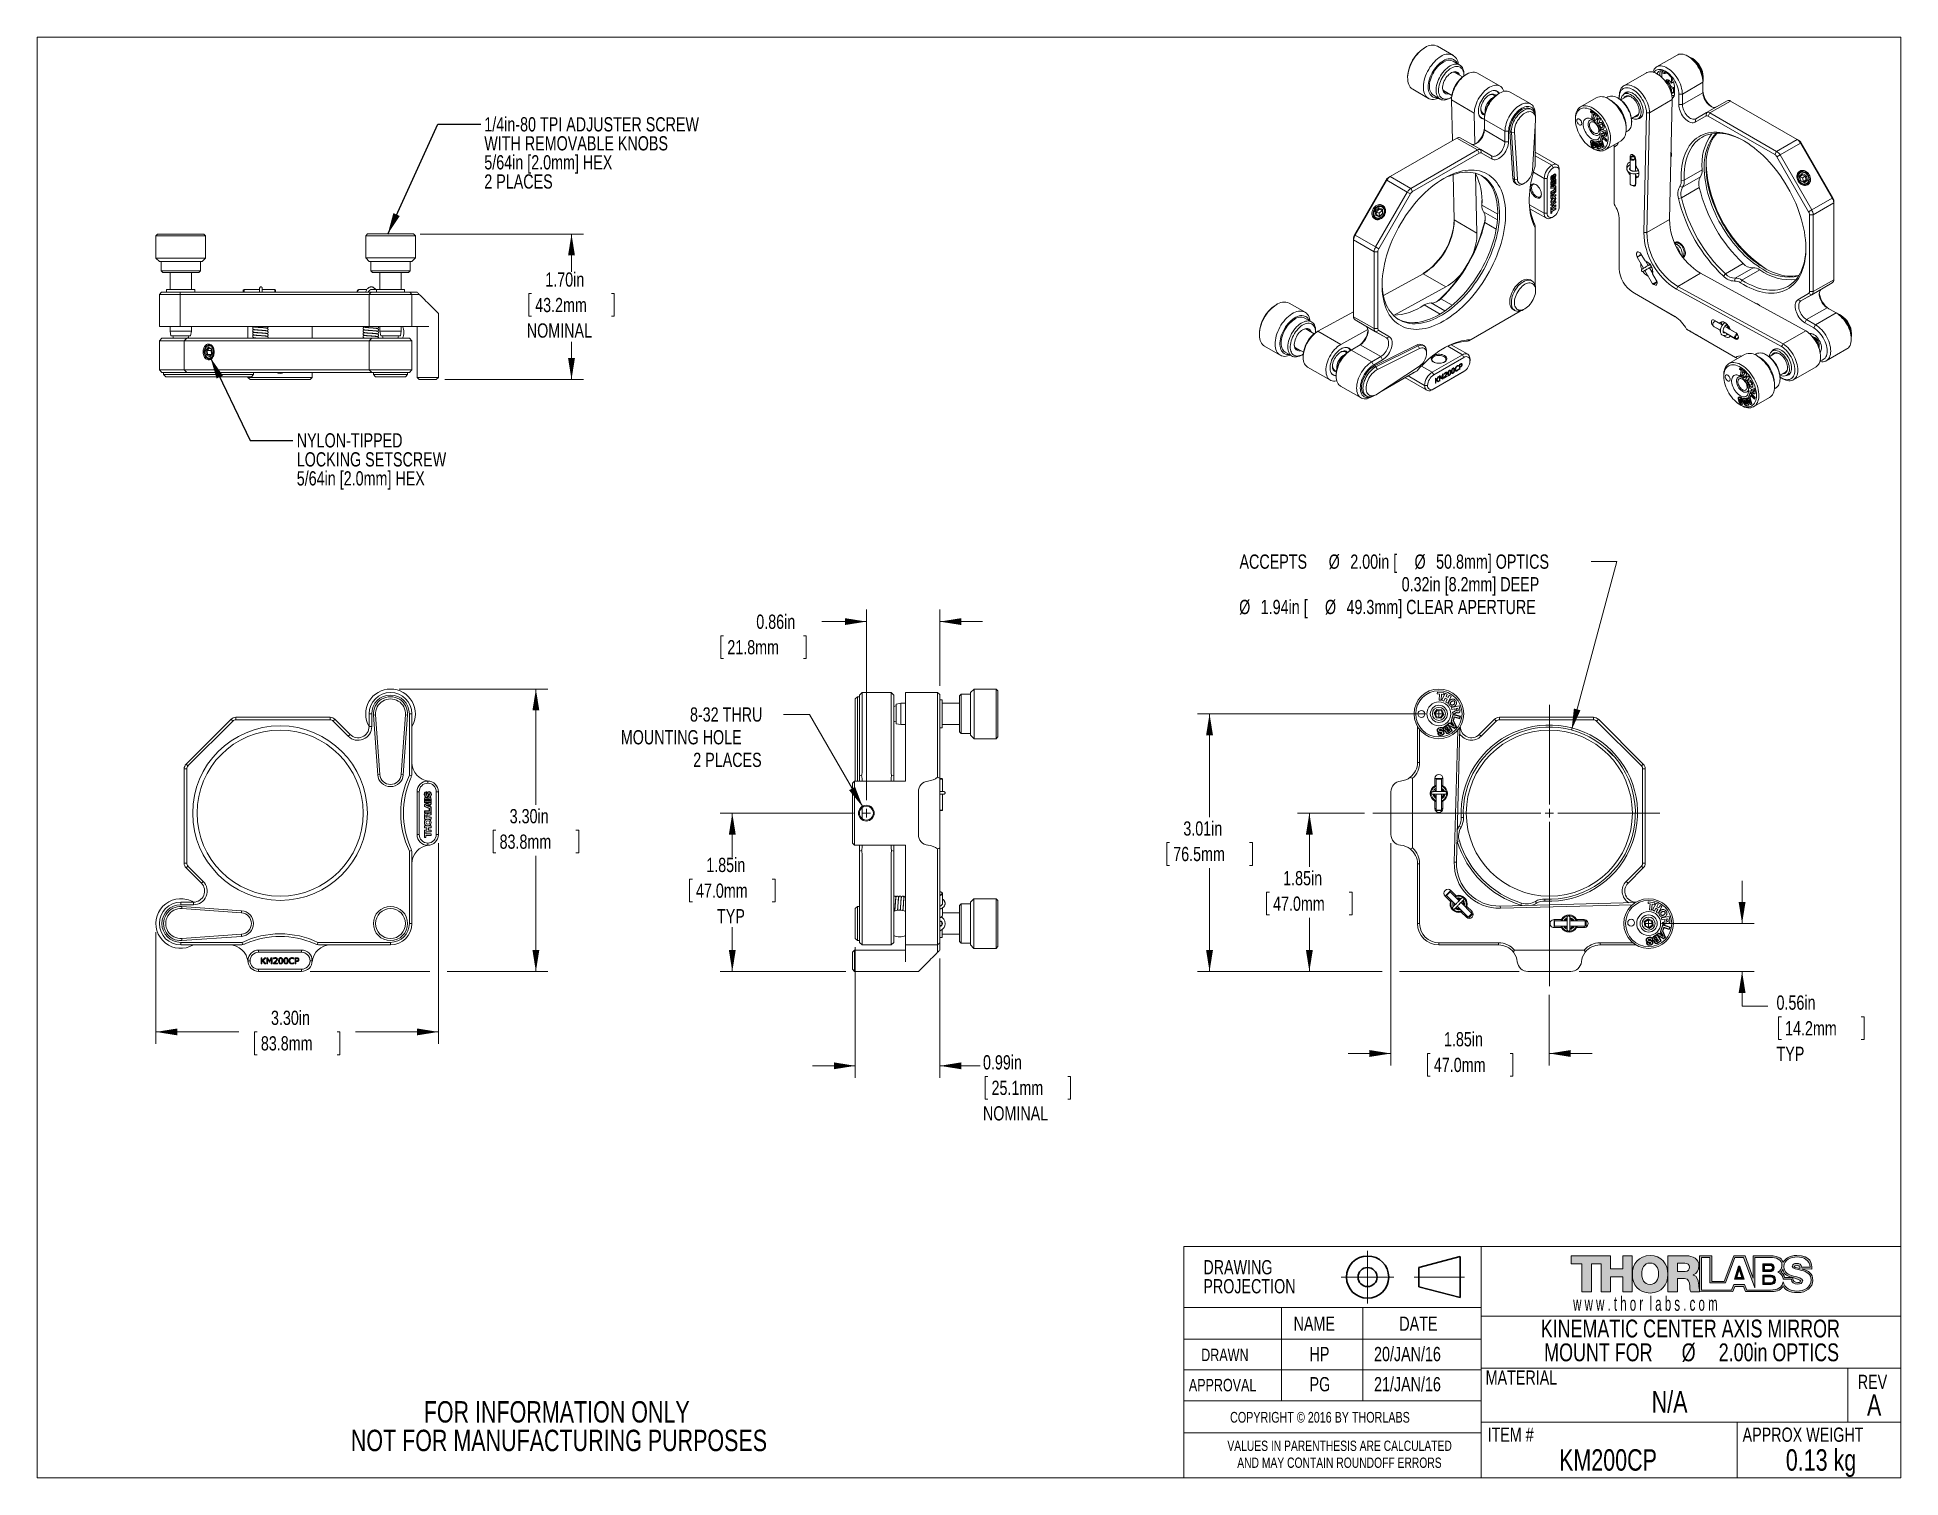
# Model space of a CAD drawing. Header units: inches. Extents: x 0.1 to 10.9, y 0 to 8.5.
import ezdxf

# ---------------------------------------------------------------- set-up
doc = ezdxf.new("R2010")
doc.units = ezdxf.units.IN
doc.header["$MEASUREMENT"] = 0
doc.header["$PDSIZE"] = -1
doc.linetypes.add('CENTERX2', pattern=[0.8, 0.5, -0.1, 0.1, -0.1])
doc.styles.add('SLDTEXTSTYLE0', font='TXT', dxfattribs={"width": 0.75})
doc.styles.add('SLDTEXTSTYLE1', font='TXT', dxfattribs={"width": 0.6})
doc.dimstyles.new('SLDDIMSTYLE0', dxfattribs={"dimtxt": 0.083333, "dimasz": 0.125, "dimexe": 0, "dimexo": 0.0625, "dimgap": 0.020833, "dimtad": 0, "dimtih": 1, "dimtoh": 1, "dimlfac": 2, "dimrnd": 1e-09, "dimzin": 12, "dimdsep": 46, "dimtxsty": 'SLDTEXTSTYLE0', "dimsah": 1, "dimcen": 0, "dimadec": 0, "dimazin": 3, "dimtfac": 1, "dimtofl": 0, "dimtmove": 0, "dimatfit": 3, "dimfxl": 1, "dimfrac": 2, "dimtolj": 1, "dimtzin": 12, "dimarcsym": 0})
doc.dimstyles.new('SLDDIMSTYLE1', dxfattribs={"dimtxt": 0.083333, "dimasz": 0.125, "dimexe": 0, "dimexo": 0.0625, "dimgap": 0.020833, "dimtad": 0, "dimtih": 1, "dimtoh": 1, "dimlfac": 2, "dimrnd": 1e-09, "dimdsep": 46, "dimtxsty": 'SLDTEXTSTYLE0', "dimsah": 1, "dimcen": 0.09, "dimadec": 0, "dimazin": 2, "dimtfac": 1, "dimtmove": 0, "dimatfit": 0, "dimfxl": 1, "dimfrac": 2, "dimtolj": 1, "dimtzin": 12, "dimarcsym": 0})
doc.dimstyles.new('SLDDIMSTYLE2', dxfattribs={"dimtxt": 0.083333, "dimasz": 0.125, "dimexe": 0, "dimexo": 0.0625, "dimgap": 0.020833, "dimtad": 0, "dimtih": 1, "dimtoh": 1, "dimlfac": 2, "dimrnd": 1e-09, "dimzin": 12, "dimdsep": 46, "dimtxsty": 'SLDTEXTSTYLE0', "dimsah": 1, "dimcen": 0.09, "dimadec": 0, "dimazin": 3, "dimtfac": 1, "dimtofl": 0, "dimtmove": 0, "dimatfit": 3, "dimfxl": 1, "dimfrac": 2, "dimtolj": 1, "dimtzin": 12, "dimarcsym": 0})
doc.dimstyles.new('SLDDIMSTYLE3', dxfattribs={"dimtxt": 0.083333, "dimasz": 0.125, "dimexe": 0, "dimexo": 0.0625, "dimgap": 0.020833, "dimtad": 0, "dimtih": 1, "dimtoh": 1, "dimlfac": 2, "dimrnd": 1e-09, "dimzin": 12, "dimdsep": 46, "dimtxsty": 'SLDTEXTSTYLE0', "dimsah": 1, "dimcen": 0.09, "dimadec": 0, "dimazin": 3, "dimtfac": 1, "dimtmove": 0, "dimatfit": 0, "dimfxl": 1, "dimfrac": 2, "dimtolj": 1, "dimtzin": 12, "dimarcsym": 0})
doc.dimstyles.new('SLDDIMSTYLE4', dxfattribs={"dimtxt": 0.083333, "dimasz": 0.125, "dimexe": 0, "dimexo": 0.0625, "dimgap": 0.020833, "dimtad": 0, "dimtih": 1, "dimtoh": 1, "dimlfac": 2, "dimrnd": 1e-09, "dimzin": 12, "dimdsep": 46, "dimtxsty": 'SLDTEXTSTYLE0', "dimsah": 1, "dimcen": 0, "dimadec": 0, "dimazin": 3, "dimtfac": 1, "dimtofl": 0, "dimtmove": 0, "dimatfit": 3, "dimfxl": 1, "dimfrac": 2, "dimtolj": 1, "dimtzin": 12, "dimarcsym": 0})
doc.dimstyles.new('SLDDIMSTYLE5', dxfattribs={"dimtxt": 0.083333, "dimasz": 0.125, "dimexe": 0, "dimexo": 0.0625, "dimgap": 0.020833, "dimtad": 0, "dimtih": 1, "dimtoh": 1, "dimlfac": 2, "dimrnd": 1e-09, "dimzin": 4, "dimdsep": 46, "dimtxsty": 'SLDTEXTSTYLE0', "dimsah": 1, "dimcen": 0.09, "dimadec": 0, "dimazin": 1, "dimtfac": 1, "dimtofl": 0, "dimtmove": 0, "dimatfit": 3, "dimfxl": 1, "dimfrac": 2, "dimtolj": 1, "dimtzin": 12, "dimarcsym": 0})
doc.dimstyles.new('SLDDIMSTYLE6', dxfattribs={"dimtxt": 0.18, "dimasz": 0.125, "dimexe": 0, "dimexo": 0.0625, "dimgap": 0, "dimtad": 0, "dimtih": 1, "dimtoh": 1, "dimdec": 0, "dimrnd": 1e-09, "dimzin": 0, "dimdsep": 46, "dimtxsty": 'Standard', "dimsah": 1, "dimcen": 0.09, "dimadec": 0, "dimazin": 0, "dimtfac": 0.125, "dimtdec": 0, "dimtofl": 0, "dimtmove": 0, "dimatfit": 3, "dimfxl": 1, "dimfrac": 2, "dimtolj": 1, "dimtzin": 0, "dimarcsym": 0})

msp = doc.modelspace()

# ---------------------------------------------------------------- texts
at = {"color": 7, "linetype": 'Continuous', "lineweight": 0}
for s, insert, char_height, attachment_point, style in [('w w w . t h o r  l a b s . c o m', (9.0316, 1.0943), 0.083333, 1, 'SLDTEXTSTYLE1'), ('NAME', (7.3987, 0.9772), 0.08333, 1, 'SLDTEXTSTYLE0'), ('DATE', (8.0163, 0.9772), 0.08333, 1, 'SLDTEXTSTYLE0'), ('DRAWN', (6.8595, 0.7895), 0.07292, 1, 'SLDTEXTSTYLE0'), ('HP', (7.492, 0.7999), 0.08333, 1, 'SLDTEXTSTYLE0'), ('20/JAN/16', (7.8687, 0.7999), 0.08333, 1, 'SLDTEXTSTYLE0'), ('MATERIAL', (8.5205, 0.6624), 0.08333, 1, 'SLDTEXTSTYLE0'), ('APPROVAL', (6.7872, 0.6133), 0.07292, 1, 'SLDTEXTSTYLE0'), ('PG', (7.492, 0.6237), 0.08333, 1, 'SLDTEXTSTYLE0'), ('21/JAN/16', (7.8687, 0.6237), 0.08333, 1, 'SLDTEXTSTYLE0'), ('N/A', (9.5946, 0.5415), 0.125, 2, 'SLDTEXTSTYLE0'), ('REV', (10.6936, 0.6373), 0.08333, 1, 'SLDTEXTSTYLE0'), ('A', (10.7893, 0.5227), 0.125, 2, 'SLDTEXTSTYLE0'), ('COPYRIGHT © 2016 BY THORLABS', (7.0281, 0.42), 0.0625, 1, 'SLDTEXTSTYLE0'), ('ITEM #', (8.5315, 0.3287), 0.08333, 1, 'SLDTEXTSTYLE0'), ('APPROX WEIGHT', (10.0209, 0.3287), 0.083333, 1, 'SLDTEXTSTYLE0'), ('KM200CP', (9.235, 0.202), 0.125, 2, 'SLDTEXTSTYLE0'), ('0.13 kg', (10.479, 0.202), 0.125, 2, 'SLDTEXTSTYLE0')]:
    msp.add_mtext(s, dxfattribs=dict(at, insert=insert, char_height=char_height, attachment_point=attachment_point, style=style))

# ---------------------------------------------------------------- blocks, each defined once
blk = doc.blocks.new('THORLABS LOGO1')
at = {"linetype": 'Continuous'}
blk.add_hatch(color=7, dxfattribs=at).paths.add_polyline_path([(2.398, 1.664), (2.398, 1.97), (2.618, 1.97), (2.618, 1.13), (2.398, 1.13), (2.398, 1.476), (2.109, 1.476), (2.109, 1.13), (1.889, 1.13), (1.889, 1.782), (1.661, 1.782), (1.661, 1.13), (1.441, 1.13), (1.441, 1.782), (1.189, 1.782), (1.189, 1.97), (2.109, 1.97), (2.109, 1.664)], flags=0)
h = blk.add_hatch(color=7, dxfattribs=at)
edge = h.paths.add_edge_path(flags=0)
edge.add_spline(control_points=[(3.034, 1.1), (3.3, 1.101), (3.45, 1.295), (3.449, 1.539), (3.449, 1.783), (3.298, 1.976), (3.032, 1.976)], knot_values=[0, 0, 0, 0, 1, 1, 1, 2, 2, 2, 2], weights=[1, 1, 1, 1, 1, 1, 1], degree=3, periodic=0)
edge.add_spline(control_points=[(3.032, 1.976), (2.768, 1.975), (2.619, 1.782), (2.619, 1.54)], knot_values=[3.002118, 3.002118, 3.002118, 3.002118, 4, 4, 4, 4], weights=[1, 1, 1, 1], degree=3, periodic=0)
edge.add_spline(control_points=[(2.619, 1.54), (2.619, 1.54), (2.619, 1.539), (2.619, 1.539), (2.618, 1.295), (2.768, 1.101), (3.034, 1.1)], knot_values=[2, 2, 2, 2, 2.002118, 2.002118, 2.002118, 3.002118, 3.002118, 3.002118, 3.002118], weights=[1, 1, 1, 1, 1, 1, 1], degree=3, periodic=0)
edge = h.paths.add_edge_path(flags=0)
edge.add_spline(control_points=[(3.033, 1.301), (2.891, 1.301), (2.837, 1.426), (2.837, 1.551)], knot_values=[3, 3, 3, 3, 4, 4, 4, 4], weights=[1, 1, 1, 1], degree=3, periodic=0)
edge.add_spline(control_points=[(2.837, 1.551), (2.837, 1.676), (2.891, 1.801), (3.033, 1.801)], knot_values=[2, 2, 2, 2, 3, 3, 3, 3], weights=[1, 1, 1, 1], degree=3, periodic=0)
edge.add_spline(control_points=[(3.033, 1.801), (3.175, 1.801), (3.229, 1.676), (3.229, 1.551)], knot_values=[1, 1, 1, 1, 2, 2, 2, 2], weights=[1, 1, 1, 1], degree=3, periodic=0)
edge.add_spline(control_points=[(3.229, 1.551), (3.229, 1.426), (3.175, 1.301), (3.033, 1.301)], knot_values=[0, 0, 0, 0, 1, 1, 1, 1], weights=[1, 1, 1, 1], degree=3, periodic=0)
h = blk.add_hatch(color=7, dxfattribs=at)
edge = h.paths.add_edge_path(flags=0)
edge.add_line((3.45, 1.13), (3.45, 1.97))
edge.add_line((3.45, 1.97), (3.88, 1.97))
edge.add_spline(control_points=[(3.88, 1.97), (4.029, 1.97), (4.175, 1.903), (4.175, 1.734)], knot_values=[1, 1, 1, 1, 2, 2, 2, 2], weights=[1, 1, 1, 1], degree=3, periodic=0)
edge.add_spline(control_points=[(4.175, 1.734), (4.175, 1.643), (4.132, 1.557), (4.043, 1.523)], knot_values=[2, 2, 2, 2, 3, 3, 3, 3], weights=[1, 1, 1, 1], degree=3, periodic=0)
edge.add_line((4.043, 1.523), (4.043, 1.521))
edge.add_spline(control_points=[(4.043, 1.521), (4.133, 1.499), (4.159, 1.399), (4.166, 1.319)], knot_values=[4, 4, 4, 4, 5, 5, 5, 5], weights=[1, 1, 1, 1], degree=3, periodic=0)
edge.add_spline(control_points=[(4.166, 1.319), (4.169, 1.293), (4.173, 1.219), (4.188, 1.17)], knot_values=[5, 5, 5, 5, 5.740443, 5.740443, 5.740443, 5.740443], weights=[1, 1, 1, 1], degree=3, periodic=0)
edge.add_line((4.188, 1.17), (4.188, 1.13))
edge.add_line((4.188, 1.13), (3.984, 1.13))
edge.add_spline(control_points=[(3.984, 1.13), (3.965, 1.158), (3.962, 1.241), (3.959, 1.264)], knot_values=[7, 7, 7, 7, 8, 8, 8, 8], weights=[1, 1, 1, 1], degree=3, periodic=0)
edge.add_spline(control_points=[(3.959, 1.264), (3.953, 1.349), (3.939, 1.436), (3.836, 1.436)], knot_values=[8, 8, 8, 8, 9, 9, 9, 9], weights=[1, 1, 1, 1], degree=3, periodic=0)
edge.add_line((3.836, 1.436), (3.67, 1.436))
edge.add_line((3.67, 1.436), (3.67, 1.13))
edge.add_line((3.67, 1.13), (3.45, 1.13))
edge = h.paths.add_edge_path(flags=0)
edge.add_line((3.845, 1.796), (3.67, 1.796))
edge.add_line((3.67, 1.796), (3.67, 1.606))
edge.add_line((3.67, 1.606), (3.854, 1.606))
edge.add_spline(control_points=[(3.854, 1.606), (3.92, 1.606), (3.956, 1.642), (3.956, 1.705)], knot_values=[1, 1, 1, 1, 2, 2, 2, 2], weights=[1, 1, 1, 1], degree=3, periodic=0)
edge.add_spline(control_points=[(3.956, 1.705), (3.956, 1.768), (3.906, 1.796), (3.845, 1.796)], knot_values=[2, 2, 2, 2, 3, 3, 3, 3], weights=[1, 1, 1, 1], degree=3, periodic=0)
h = blk.add_hatch(color=7, dxfattribs=at)
edge = h.paths.add_edge_path(flags=0)
edge.add_spline(control_points=[(6.142, 1.818), (6.107, 1.886), (6.086, 1.97), (5.816, 1.97)], knot_values=[4, 4, 4, 4, 5, 5, 5, 5], weights=[1, 1, 1, 1], degree=3, periodic=0)
edge.add_line((5.816, 1.97), (5.445, 1.97))
edge.add_line((5.445, 1.97), (5.445, 1.447))
edge.add_line((5.445, 1.447), (5.251, 1.97))
edge.add_line((5.251, 1.97), (4.991, 1.97))
edge.add_line((4.991, 1.97), (4.765, 1.372))
edge.add_line((4.765, 1.372), (4.478, 1.37))
edge.add_line((4.478, 1.37), (4.474, 1.97))
edge.add_line((4.474, 1.97), (4.188, 1.97))
edge.add_line((4.188, 1.97), (4.188, 1.13))
edge.add_line((4.188, 1.13), (4.963, 1.132))
edge.add_line((4.963, 1.132), (5.013, 1.256))
edge.add_line((5.013, 1.256), (5.217, 1.256))
edge.add_line((5.217, 1.256), (5.265, 1.132))
edge.add_line((5.265, 1.132), (5.893, 1.132))
edge.add_spline(control_points=[(5.893, 1.132), (6.005, 1.134), (6.109, 1.187), (6.141, 1.265)], knot_values=[19, 19, 19, 19, 20, 20, 20, 20], weights=[1, 1, 1, 1], degree=3, periodic=0)
edge.add_spline(control_points=[(6.141, 1.265), (6.171, 1.187), (6.276, 1.109), (6.48, 1.109)], knot_values=[20, 20, 20, 20, 21, 21, 21, 21], weights=[1, 1, 1, 1], degree=3, periodic=0)
edge.add_spline(control_points=[(6.48, 1.109), (6.684, 1.109), (6.835, 1.233), (6.835, 1.396)], knot_values=[21, 21, 21, 21, 22, 22, 22, 22], weights=[1, 1, 1, 1], degree=3, periodic=0)
edge.add_spline(control_points=[(6.835, 1.396), (6.835, 1.561), (6.74, 1.62), (6.588, 1.66)], knot_values=[22, 22, 22, 22, 23, 23, 23, 23], weights=[1, 1, 1, 1], degree=3, periodic=0)
edge.add_spline(control_points=[(6.588, 1.66), (6.586, 1.661), (6.584, 1.661), (6.582, 1.662)], knot_values=[0, 0, 0, 0, 1, 1, 1, 1], weights=[1, 1, 1, 1], degree=3, periodic=0)
edge.add_line((6.582, 1.662), (6.814, 1.66))
edge.add_spline(control_points=[(6.814, 1.66), (6.814, 1.782), (6.79, 1.978), (6.464, 1.978)], knot_values=[2, 2, 2, 2, 3, 3, 3, 3], weights=[1, 1, 1, 1], degree=3, periodic=0)
edge.add_spline(control_points=[(6.464, 1.978), (6.274, 1.978), (6.18, 1.886), (6.142, 1.818)], knot_values=[3, 3, 3, 3, 4, 4, 4, 4], weights=[1, 1, 1, 1], degree=3, periodic=0)
edge = h.paths.add_edge_path(flags=0)
edge.add_spline(control_points=[(6.548, 1.382), (6.539, 1.345), (6.512, 1.334), (6.441, 1.354)], knot_values=[4, 4, 4, 4, 5, 5, 5, 5], weights=[1, 1, 1, 1], degree=3, periodic=0)
edge.add_spline(control_points=[(6.441, 1.354), (6.367, 1.374), (6.366, 1.415), (6.366, 1.46)], knot_values=[5, 5, 5, 5, 6, 6, 6, 6], weights=[1, 1, 1, 1], degree=3, periodic=0)
edge.add_spline(control_points=[(6.366, 1.46), (6.459, 1.433), (6.553, 1.401), (6.548, 1.382)], knot_values=[3, 3, 3, 3, 4, 4, 4, 4], weights=[1, 1, 1, 1], degree=3, periodic=0)
edge = h.paths.add_edge_path(flags=0)
edge.add_spline(control_points=[(6.114, 1.739), (6.114, 1.671), (6.074, 1.616), (6.014, 1.587)], knot_values=[17, 17, 17, 17, 18, 18, 18, 18], weights=[1, 1, 1, 1], degree=3, periodic=0)
edge.add_spline(control_points=[(6.014, 1.587), (6.089, 1.565), (6.137, 1.504), (6.144, 1.427)], knot_values=[18, 18, 18, 18, 19, 19, 19, 19], weights=[1, 1, 1, 1], degree=3, periodic=0)
edge.add_line((6.144, 1.427), (6.333, 1.427))
edge.add_spline(control_points=[(6.333, 1.427), (6.337, 1.338), (6.393, 1.309), (6.477, 1.309)], knot_values=[20, 20, 20, 20, 21, 21, 21, 21], weights=[1, 1, 1, 1], degree=3, periodic=0)
edge.add_spline(control_points=[(6.477, 1.309), (6.536, 1.309), (6.598, 1.33), (6.598, 1.386)], knot_values=[21, 21, 21, 21, 22, 22, 22, 22], weights=[1, 1, 1, 1], degree=3, periodic=0)
edge.add_spline(control_points=[(6.598, 1.386), (6.598, 1.453), (6.489, 1.466), (6.38, 1.496)], knot_values=[22, 22, 22, 22, 23, 23, 23, 23], weights=[1, 1, 1, 1], degree=3, periodic=0)
edge.add_spline(control_points=[(6.38, 1.496), (6.271, 1.527), (6.158, 1.576), (6.158, 1.715)], knot_values=[23, 23, 23, 23, 24, 24, 24, 24], weights=[1, 1, 1, 1], degree=3, periodic=0)
edge.add_spline(control_points=[(6.158, 1.715), (6.158, 1.88), (6.325, 1.945), (6.467, 1.945)], knot_values=[24, 24, 24, 24, 25, 25, 25, 25], weights=[1, 1, 1, 1], degree=3, periodic=0)
edge.add_spline(control_points=[(6.467, 1.945), (6.618, 1.945), (6.77, 1.872), (6.771, 1.701)], knot_values=[25, 25, 25, 25, 26, 26, 26, 26], weights=[1, 1, 1, 1], degree=3, periodic=0)
edge.add_line((6.771, 1.701), (6.574, 1.701))
edge.add_spline(control_points=[(6.574, 1.701), (6.577, 1.77), (6.512, 1.792), (6.451, 1.792)], knot_values=[27, 27, 27, 27, 28, 28, 28, 28], weights=[1, 1, 1, 1], degree=3, periodic=0)
edge.add_spline(control_points=[(6.451, 1.792), (6.409, 1.792), (6.355, 1.777), (6.355, 1.727)], knot_values=[28, 28, 28, 28, 29, 29, 29, 29], weights=[1, 1, 1, 1], degree=3, periodic=0)
edge.add_spline(control_points=[(6.355, 1.727), (6.355, 1.669), (6.465, 1.659), (6.576, 1.628)], knot_values=[29, 29, 29, 29, 30, 30, 30, 30], weights=[1, 1, 1, 1], degree=3, periodic=0)
edge.add_spline(control_points=[(6.576, 1.628), (6.685, 1.597), (6.796, 1.546), (6.796, 1.41)], knot_values=[30, 30, 30, 30, 31, 31, 31, 31], weights=[1, 1, 1, 1], degree=3, periodic=0)
edge.add_spline(control_points=[(6.796, 1.41), (6.796, 1.218), (6.632, 1.147), (6.465, 1.147)], knot_values=[31, 31, 31, 31, 32, 32, 32, 32], weights=[1, 1, 1, 1], degree=3, periodic=0)
edge.add_spline(control_points=[(6.465, 1.147), (6.311, 1.147), (6.172, 1.216), (6.142, 1.364)], knot_values=[0, 0, 0, 0, 1, 1, 1, 1], weights=[1, 1, 1, 1], degree=3, periodic=0)
edge.add_spline(control_points=[(6.142, 1.364), (6.122, 1.22), (5.998, 1.169), (5.849, 1.169)], knot_values=[1, 1, 1, 1, 2, 2, 2, 2], weights=[1, 1, 1, 1], degree=3, periodic=0)
edge.add_line((5.849, 1.169), (5.294, 1.169))
edge.add_line((5.294, 1.169), (5.238, 1.298))
edge.add_line((5.238, 1.298), (4.992, 1.298))
edge.add_line((4.992, 1.298), (4.935, 1.17))
edge.add_line((4.935, 1.17), (4.233, 1.17))
edge.add_line((4.233, 1.17), (4.233, 1.929))
edge.add_line((4.233, 1.929), (4.431, 1.929))
edge.add_line((4.431, 1.929), (4.431, 1.342))
edge.add_line((4.431, 1.342), (4.795, 1.342))
edge.add_line((4.795, 1.342), (5.015, 1.929))
edge.add_line((5.015, 1.929), (5.216, 1.929))
edge.add_line((5.216, 1.929), (5.484, 1.222))
edge.add_line((5.484, 1.222), (5.484, 1.929))
edge.add_line((5.484, 1.929), (5.84, 1.929))
edge.add_spline(control_points=[(5.84, 1.929), (5.97, 1.931), (6.114, 1.897), (6.114, 1.739)], knot_values=[16, 16, 16, 16, 17, 17, 17, 17], weights=[1, 1, 1, 1], degree=3, periodic=0)
edge = h.paths.add_edge_path(flags=0)
edge.add_line((6.361, 1.462), (6.17, 1.462))
edge.add_spline(control_points=[(6.17, 1.462), (6.17, 1.519), (6.12, 1.569), (6.089, 1.59)], knot_values=[8, 8, 8, 8, 9, 9, 9, 9], weights=[1, 1, 1, 1], degree=3, periodic=0)
edge.add_spline(control_points=[(6.089, 1.59), (6.104, 1.608), (6.128, 1.626), (6.136, 1.658)], knot_values=[9, 9, 9, 9, 10, 10, 10, 10], weights=[1, 1, 1, 1], degree=3, periodic=0)
edge.add_spline(control_points=[(6.136, 1.658), (6.136, 1.569), (6.219, 1.501), (6.324, 1.472)], knot_values=[10, 10, 10, 10, 11, 11, 11, 11], weights=[1, 1, 1, 1], degree=3, periodic=0)
edge.add_spline(control_points=[(6.324, 1.472), (6.336, 1.469), (6.349, 1.465), (6.361, 1.462)], knot_values=[0, 0, 0, 0, 1, 1, 1, 1], weights=[1, 1, 1, 1], degree=3, periodic=0)
edge = h.paths.add_edge_path(flags=0)
edge.add_spline(control_points=[(6.466, 1.742), (6.511, 1.74), (6.526, 1.731), (6.53, 1.704)], knot_values=[2, 2, 2, 2, 3, 3, 3, 3], weights=[1, 1, 1, 1], degree=3, periodic=0)
edge.add_spline(control_points=[(6.53, 1.704), (6.532, 1.693), (6.532, 1.686), (6.532, 1.672)], knot_values=[3, 3, 3, 3, 4, 4, 4, 4], weights=[1, 1, 1, 1], degree=3, periodic=0)
edge.add_spline(control_points=[(6.532, 1.672), (6.427, 1.699), (6.398, 1.703), (6.398, 1.726)], knot_values=[0, 0, 0, 0, 1, 1, 1, 1], weights=[1, 1, 1, 1], degree=3, periodic=0)
edge.add_spline(control_points=[(6.398, 1.726), (6.398, 1.736), (6.444, 1.742), (6.466, 1.742)], knot_values=[1, 1, 1, 1, 2, 2, 2, 2], weights=[1, 1, 1, 1], degree=3, periodic=0)
h = blk.add_hatch(color=7, dxfattribs=at)
edge = h.paths.add_edge_path(flags=0)
edge.add_line((5.665, 1.602), (5.665, 1.786))
edge.add_line((5.665, 1.786), (5.841, 1.786))
edge.add_spline(control_points=[(5.841, 1.786), (5.889, 1.786), (5.934, 1.763), (5.934, 1.693)], knot_values=[1, 1, 1, 1, 2, 2, 2, 2], weights=[1, 1, 1, 1], degree=3, periodic=0)
edge.add_spline(control_points=[(5.934, 1.693), (5.934, 1.625), (5.88, 1.602), (5.841, 1.602)], knot_values=[2, 2, 2, 2, 3, 3, 3, 3], weights=[1, 1, 1, 1], degree=3, periodic=0)
edge.add_line((5.841, 1.602), (5.665, 1.602))
edge = h.paths.add_edge_path(flags=0)
edge.add_spline(control_points=[(5.891, 1.692), (5.891, 1.732), (5.859, 1.745), (5.826, 1.745)], knot_values=[3, 3, 3, 3, 4, 4, 4, 4], weights=[1, 1, 1, 1], degree=3, periodic=0)
edge.add_line((5.826, 1.745), (5.703, 1.745))
edge.add_line((5.703, 1.745), (5.703, 1.639))
edge.add_line((5.703, 1.639), (5.826, 1.639))
edge.add_spline(control_points=[(5.826, 1.639), (5.853, 1.639), (5.891, 1.652), (5.891, 1.692)], knot_values=[2, 2, 2, 2, 3, 3, 3, 3], weights=[1, 1, 1, 1], degree=3, periodic=0)
h = blk.add_hatch(color=7, dxfattribs=at)
h.paths.add_polyline_path([(5.003, 1.425), (5.229, 1.425), (5.133, 1.729), (5.102, 1.729)], flags=0)
h.paths.add_polyline_path([(5.056, 1.466), (5.115, 1.649), (5.173, 1.466)], flags=0)
h = blk.add_hatch(color=7, dxfattribs=at)
edge = h.paths.add_edge_path(flags=0)
edge.add_line((5.665, 1.302), (5.665, 1.514))
edge.add_line((5.665, 1.514), (5.86, 1.514))
edge.add_spline(control_points=[(5.86, 1.514), (5.913, 1.514), (5.963, 1.488), (5.963, 1.407)], knot_values=[1, 1, 1, 1, 2, 2, 2, 2], weights=[1, 1, 1, 1], degree=3, periodic=0)
edge.add_spline(control_points=[(5.963, 1.407), (5.963, 1.329), (5.904, 1.302), (5.86, 1.302)], knot_values=[2, 2, 2, 2, 3, 3, 3, 3], weights=[1, 1, 1, 1], degree=3, periodic=0)
edge.add_line((5.86, 1.302), (5.665, 1.302))
edge = h.paths.add_edge_path(flags=0)
edge.add_spline(control_points=[(5.927, 1.406), (5.927, 1.458), (5.889, 1.475), (5.849, 1.475)], knot_values=[3, 3, 3, 3, 4, 4, 4, 4], weights=[1, 1, 1, 1], degree=3, periodic=0)
edge.add_line((5.849, 1.475), (5.702, 1.475))
edge.add_line((5.702, 1.475), (5.702, 1.338))
edge.add_line((5.702, 1.338), (5.849, 1.338))
edge.add_spline(control_points=[(5.849, 1.338), (5.882, 1.338), (5.927, 1.355), (5.927, 1.406)], knot_values=[2, 2, 2, 2, 3, 3, 3, 3], weights=[1, 1, 1, 1], degree=3, periodic=0)
at = {"color": 7, "linetype": 'Continuous', "lineweight": 0}
for p, q in [((1.189, 1.782), (1.189, 1.97)), ((1.189, 1.97), (2.109, 1.97)), ((1.441, 1.782), (1.189, 1.782)), ((1.441, 1.13), (1.441, 1.782)), ((1.889, 1.782), (1.661, 1.782)), ((1.661, 1.782), (1.661, 1.13)), ((1.889, 1.13), (1.889, 1.782)), ((2.109, 1.97), (2.109, 1.664)), ((2.398, 1.664), (2.398, 1.97)), ((2.398, 1.97), (2.618, 1.97)), ((2.618, 1.97), (2.618, 1.13)), ((3.45, 1.97), (3.88, 1.97)), ((3.45, 1.13), (3.45, 1.97)), ((3.845, 1.796), (3.67, 1.796)), ((3.67, 1.796), (3.67, 1.606)), ((4.474, 1.97), (4.188, 1.97)), ((4.188, 1.97), (4.188, 1.13)), ((4.233, 1.17), (4.233, 1.929)), ((4.233, 1.929), (4.431, 1.929)), ((4.431, 1.929), (4.431, 1.342)), ((4.478, 1.37), (4.474, 1.97)), ((4.991, 1.97), (4.765, 1.372)), ((4.795, 1.342), (5.015, 1.929)), ((5.251, 1.97), (4.991, 1.97)), ((5.015, 1.929), (5.216, 1.929)), ((5.216, 1.929), (5.484, 1.222)), ((5.445, 1.447), (5.251, 1.97)), ((5.816, 1.97), (5.445, 1.97)), ((5.445, 1.97), (5.445, 1.447)), ((5.484, 1.222), (5.484, 1.929)), ((5.484, 1.929), (5.84, 1.929)), ((5.665, 1.786), (5.841, 1.786)), ((5.665, 1.602), (5.665, 1.786)), ((5.703, 1.745), (5.703, 1.639)), ((5.826, 1.745), (5.703, 1.745)), ((2.109, 1.664), (2.398, 1.664)), ((2.398, 1.476), (2.109, 1.476)), ((2.109, 1.476), (2.109, 1.13)), ((2.398, 1.13), (2.398, 1.476)), ((3.67, 1.606), (3.854, 1.606)), ((3.836, 1.436), (3.67, 1.436)), ((3.67, 1.436), (3.67, 1.13)), ((4.043, 1.523), (4.043, 1.521)), ((4.431, 1.342), (4.795, 1.342)), ((4.765, 1.372), (4.478, 1.37)), ((5.003, 1.425), (5.102, 1.729)), ((5.229, 1.425), (5.003, 1.425)), ((5.115, 1.649), (5.056, 1.466)), ((5.056, 1.466), (5.173, 1.466)), ((5.102, 1.729), (5.133, 1.729)), ((5.173, 1.466), (5.115, 1.649)), ((5.133, 1.729), (5.229, 1.425)), ((5.841, 1.602), (5.665, 1.602)), ((5.665, 1.514), (5.86, 1.514)), ((5.665, 1.302), (5.665, 1.514)), ((5.702, 1.475), (5.702, 1.338)), ((5.849, 1.475), (5.702, 1.475)), ((5.702, 1.338), (5.849, 1.338)), ((5.703, 1.639), (5.826, 1.639)), ((6.144, 1.427), (6.333, 1.427)), ((6.361, 1.462), (6.17, 1.462)), ((6.771, 1.701), (6.574, 1.701)), ((6.582, 1.662), (6.814, 1.66)), ((1.661, 1.13), (1.441, 1.13)), ((2.109, 1.13), (1.889, 1.13)), ((2.618, 1.13), (2.398, 1.13)), ((3.67, 1.13), (3.45, 1.13)), ((4.188, 1.13), (3.984, 1.13)), ((4.188, 1.17), (4.188, 1.13)), ((4.188, 1.13), (4.963, 1.132)), ((4.935, 1.17), (4.233, 1.17)), ((4.992, 1.298), (4.935, 1.17)), ((4.963, 1.132), (5.013, 1.256)), ((5.238, 1.298), (4.992, 1.298)), ((5.013, 1.256), (5.217, 1.256)), ((5.217, 1.256), (5.265, 1.132)), ((5.294, 1.169), (5.238, 1.298)), ((5.265, 1.132), (5.893, 1.132)), ((5.849, 1.169), (5.294, 1.169)), ((5.86, 1.302), (5.665, 1.302))]:
    blk.add_line(p, q, dxfattribs=at)
at = {"color": 8, "linetype": 'Continuous', "lineweight": 0}
for points in [[(2.619, 1.54), (2.619, 1.782), (2.768, 1.975), (3.032, 1.976)], [(3.033, 1.801), (2.891, 1.801), (2.837, 1.676), (2.837, 1.551)], [(3.229, 1.551), (3.229, 1.676), (3.175, 1.801), (3.033, 1.801)], [(3.956, 1.705), (3.956, 1.768), (3.906, 1.796), (3.845, 1.796)], [(3.88, 1.97), (4.029, 1.97), (4.175, 1.903), (4.175, 1.734)], [(6.142, 1.818), (6.107, 1.886), (6.086, 1.97), (5.816, 1.97)], [(5.891, 1.692), (5.891, 1.732), (5.859, 1.745), (5.826, 1.745)], [(5.84, 1.929), (5.97, 1.931), (6.114, 1.897), (6.114, 1.739)], [(5.841, 1.786), (5.889, 1.786), (5.934, 1.763), (5.934, 1.693)], [(6.464, 1.978), (6.274, 1.978), (6.18, 1.886), (6.142, 1.818)], [(6.158, 1.715), (6.158, 1.88), (6.325, 1.945), (6.467, 1.945)], [(6.451, 1.792), (6.409, 1.792), (6.355, 1.777), (6.355, 1.727)], [(6.398, 1.726), (6.398, 1.736), (6.444, 1.742), (6.466, 1.742)], [(6.574, 1.701), (6.577, 1.77), (6.512, 1.792), (6.451, 1.792)], [(6.814, 1.66), (6.814, 1.782), (6.79, 1.978), (6.464, 1.978)], [(6.466, 1.742), (6.511, 1.74), (6.526, 1.731), (6.53, 1.704)], [(6.467, 1.945), (6.618, 1.945), (6.77, 1.872), (6.771, 1.701)], [(2.837, 1.551), (2.837, 1.426), (2.891, 1.301), (3.033, 1.301)], [(3.033, 1.301), (3.175, 1.301), (3.229, 1.426), (3.229, 1.551)], [(3.959, 1.264), (3.953, 1.349), (3.939, 1.436), (3.836, 1.436)], [(3.854, 1.606), (3.92, 1.606), (3.956, 1.642), (3.956, 1.705)], [(4.175, 1.734), (4.175, 1.643), (4.132, 1.557), (4.043, 1.523)], [(4.043, 1.521), (4.133, 1.499), (4.159, 1.399), (4.166, 1.319)], [(4.166, 1.319), (4.169, 1.293), (4.173, 1.219), (4.188, 1.17)], [(5.826, 1.639), (5.853, 1.639), (5.891, 1.652), (5.891, 1.692)], [(5.934, 1.693), (5.934, 1.625), (5.88, 1.602), (5.841, 1.602)], [(5.927, 1.406), (5.927, 1.458), (5.889, 1.475), (5.849, 1.475)], [(5.849, 1.338), (5.882, 1.338), (5.927, 1.355), (5.927, 1.406)], [(6.142, 1.364), (6.122, 1.22), (5.998, 1.169), (5.849, 1.169)], [(5.86, 1.514), (5.913, 1.514), (5.963, 1.488), (5.963, 1.407)], [(5.963, 1.407), (5.963, 1.329), (5.904, 1.302), (5.86, 1.302)], [(6.114, 1.739), (6.114, 1.671), (6.074, 1.616), (6.014, 1.587)], [(6.014, 1.587), (6.089, 1.565), (6.137, 1.504), (6.144, 1.427)], [(6.089, 1.59), (6.104, 1.608), (6.128, 1.626), (6.136, 1.658)], [(6.17, 1.462), (6.17, 1.519), (6.12, 1.569), (6.089, 1.59)], [(6.136, 1.658), (6.136, 1.569), (6.219, 1.501), (6.324, 1.472)], [(6.465, 1.147), (6.311, 1.147), (6.172, 1.216), (6.142, 1.364)], [(6.38, 1.496), (6.271, 1.527), (6.158, 1.576), (6.158, 1.715)], [(6.324, 1.472), (6.336, 1.469), (6.349, 1.465), (6.361, 1.462)], [(6.333, 1.427), (6.337, 1.338), (6.393, 1.309), (6.477, 1.309)], [(6.355, 1.727), (6.355, 1.669), (6.465, 1.659), (6.576, 1.628)], [(6.366, 1.46), (6.459, 1.433), (6.553, 1.401), (6.548, 1.382)], [(6.441, 1.354), (6.367, 1.374), (6.366, 1.415), (6.366, 1.46)], [(6.598, 1.386), (6.598, 1.453), (6.489, 1.466), (6.38, 1.496)], [(6.532, 1.672), (6.427, 1.699), (6.398, 1.703), (6.398, 1.726)], [(6.548, 1.382), (6.539, 1.345), (6.512, 1.334), (6.441, 1.354)], [(6.796, 1.41), (6.796, 1.218), (6.632, 1.147), (6.465, 1.147)], [(6.477, 1.309), (6.536, 1.309), (6.598, 1.33), (6.598, 1.386)], [(6.48, 1.109), (6.684, 1.109), (6.835, 1.233), (6.835, 1.396)], [(6.53, 1.704), (6.532, 1.693), (6.532, 1.686), (6.532, 1.672)], [(6.576, 1.628), (6.685, 1.597), (6.796, 1.546), (6.796, 1.41)], [(6.588, 1.66), (6.586, 1.661), (6.584, 1.661), (6.582, 1.662)], [(6.835, 1.396), (6.835, 1.561), (6.74, 1.62), (6.588, 1.66)], [(3.984, 1.13), (3.965, 1.158), (3.962, 1.241), (3.959, 1.264)], [(5.893, 1.132), (6.005, 1.134), (6.109, 1.187), (6.141, 1.265)], [(6.141, 1.265), (6.171, 1.187), (6.276, 1.109), (6.48, 1.109)]]:
    blk.add_open_spline(points, degree=3, dxfattribs=at)
for points, knots in [([(3.032, 1.976), (3.298, 1.976), (3.449, 1.783), (3.449, 1.539), (3.45, 1.295), (3.3, 1.101), (3.034, 1.1)], [0, 0, 0, 0, 1, 1, 1, 2, 2, 2, 2]), ([(3.034, 1.1), (2.768, 1.101), (2.618, 1.295), (2.619, 1.539), (2.619, 1.539), (2.619, 1.54), (2.619, 1.54)], [2, 2, 2, 2, 3, 3, 3, 3.002118, 3.002118, 3.002118, 3.002118])]:
    blk.add_open_spline(points, degree=3, knots=knots, dxfattribs=at)
blk = doc.blocks.new('Third Angle Projection Block')
at = {"color": 7, "linetype": 'CENTERX2', "lineweight": 0}
for p, q in [((3.995, 0.938), (3.995, 0.554)), ((3.803, 0.746), (4.187, 0.746)), ((4.336, 0.746), (4.703, 0.746))]:
    blk.add_line(p, q, dxfattribs=at)
at = {"color": 7, "linetype": 'Continuous', "lineweight": 30}
for p, q in [((4.67, 0.896), (4.37, 0.815)), ((4.67, 0.596), (4.67, 0.896)), ((4.37, 0.815), (4.37, 0.676)), ((4.37, 0.676), (4.67, 0.596))]:
    blk.add_line(p, q, dxfattribs=at)
for radius in [0.154, 0.0696]:
    blk.add_circle((3.995, 0.746), radius, dxfattribs=at)
at = {"color": 7, "linetype": 'Continuous', "lineweight": 0}
blk.add_point((3.995, 0.746), dxfattribs=at)
blk = doc.blocks.new('SW_NOTE_0')
at = {"color": 0, "linetype": 'Continuous', "lineweight": 0, "char_height": 0.06, "attachment_point": 2, "style": 'SLDTEXTSTYLE0'}
for s, insert in [('VALUES IN PARENTHESIS ARE CALCULATED', (0.784, 0.077)), ('AND MAY CONTAIN ROUNDOFF ERRORS', (0.783, -0.022))]:
    blk.add_mtext(s, dxfattribs=dict(at, insert=insert))
blk = doc.blocks.new('SW_NOTE_1')
at = {"color": 0, "linetype": 'Continuous', "lineweight": 0, "char_height": 0.0833, "attachment_point": 1, "style": 'SLDTEXTSTYLE0'}
for s, insert in [('DRAWING', (0, 0.107)), ('PROJECTION', (0, -0.004))]:
    blk.add_mtext(s, dxfattribs=dict(at, insert=insert))
blk = doc.blocks.new('SW_NOTE_2')
at = {"color": 0, "linetype": 'Continuous', "lineweight": 0, "attachment_point": 2, "style": 'SLDTEXTSTYLE0'}
for s, insert, char_height in [('KINEMATIC CENTER AXIS MIRROR', (1.068, 0.134), 0.10417), ('2.00in OPTICS', (1.585, -0.005), 0.10417), ('MOUNT FOR', (0.531, -0.005), 0.1042), ('%%c', (1.058, -0.005), 0.1042)]:
    blk.add_mtext(s, dxfattribs=dict(at, insert=insert, char_height=char_height))
blk = doc.blocks.new('SW_NOTE_3')
at = {"color": 0, "linetype": 'Continuous', "lineweight": 0, "char_height": 0.125, "attachment_point": 2, "style": 'SLDTEXTSTYLE0'}
for s, insert in [('FOR INFORMATION ONLY', (0.986, 0.161)), ('NOT FOR MANUFACTURING PURPOSES', (0.999, -0.006))]:
    blk.add_mtext(s, dxfattribs=dict(at, insert=insert))
blk = doc.blocks.new('_D')
at = {"color": 8, "linetype": 'Continuous', "lineweight": 0}
for p, q in [((4.571, 4.494), (4.421, 4.494)), ((4.883, 3.954), (4.571, 4.494))]:
    blk.add_line(p, q, dxfattribs=at)
blk.add_solid([(4.883, 3.954), (4.838, 4.072), (4.803, 4.052)], dxfattribs=at)
at = {"color": 8, "linetype": 'Continuous', "lineweight": 0, "attachment_point": 1, "style": 'SLDTEXTSTYLE0'}
for s, insert, char_height in [('8-32 THRU', (3.874, 4.536), 0.0833), ('MOUNTING HOLE', (3.47, 4.403), 0.08333), ('2 PLACES', (3.893, 4.271), 0.0833)]:
    blk.add_mtext(s, dxfattribs=dict(at, insert=insert, char_height=char_height))
blk = doc.blocks.new('_D_1')
at = {"color": 8, "linetype": 'Continuous', "lineweight": 0}
for p, q in [((4.904, 5.037), (4.644, 5.037)), ((4.904, 3.993), (4.904, 5.107)), ((5.333, 4.661), (5.333, 5.107)), ((5.333, 5.037), (5.583, 5.037)), ((4.07, 4.954), (4.054, 4.954)), ((4.054, 4.954), (4.054, 4.822)), ((4.537, 4.954), (4.553, 4.954)), ((4.553, 4.954), (4.553, 4.822)), ((4.054, 4.822), (4.07, 4.822)), ((4.553, 4.822), (4.537, 4.822))]:
    blk.add_line(p, q, dxfattribs=at)
for points in [[(4.904, 5.037), (4.779, 5.057), (4.779, 5.017)], [(5.333, 5.037), (5.458, 5.017), (5.458, 5.057)]]:
    blk.add_solid(points, dxfattribs=at)
at = {"color": 8, "linetype": 'Continuous', "lineweight": 0, "char_height": 0.0833, "attachment_point": 1, "style": 'SLDTEXTSTYLE0'}
for s, insert in [('0.86in', (4.261, 5.078)), ('21.8mm', (4.092, 4.929))]:
    blk.add_mtext(s, dxfattribs=dict(at, insert=insert))
blk = doc.blocks.new('_D_2')
at = {"color": 8, "linetype": 'Continuous', "lineweight": 0}
for p, q in [((4.839, 3.136), (4.839, 2.372)), ((5.333, 3.068), (5.333, 2.372)), ((4.839, 2.442), (4.589, 2.442)), ((5.333, 2.442), (5.568, 2.442)), ((5.614, 2.38), (5.597, 2.38)), ((5.597, 2.38), (5.597, 2.248)), ((6.08, 2.38), (6.097, 2.38)), ((6.097, 2.38), (6.097, 2.248)), ((5.597, 2.248), (5.614, 2.248)), ((6.097, 2.248), (6.08, 2.248))]:
    blk.add_line(p, q, dxfattribs=at)
for points in [[(4.839, 2.442), (4.714, 2.462), (4.714, 2.422)], [(5.333, 2.442), (5.458, 2.422), (5.458, 2.462)]]:
    blk.add_solid(points, dxfattribs=at)
at = {"color": 8, "linetype": 'Continuous', "lineweight": 0, "char_height": 0.0833, "attachment_point": 1, "style": 'SLDTEXTSTYLE0'}
for s, insert in [('0.99in', (5.585, 2.504)), ('25.1mm', (5.635, 2.355)), ('NOMINAL', (5.585, 2.206))]:
    blk.add_mtext(s, dxfattribs=dict(at, insert=insert))
blk = doc.blocks.new('_D_3')
at = {"color": 8, "linetype": 'Continuous', "lineweight": 0}
for p, q in [((4.829, 3.918), (4.051, 3.918)), ((4.121, 3.918), (4.121, 3.66)), ((3.888, 3.532), (3.871, 3.532)), ((3.871, 3.532), (3.871, 3.4)), ((4.354, 3.532), (4.371, 3.532)), ((4.371, 3.532), (4.371, 3.4)), ((3.871, 3.4), (3.888, 3.4)), ((4.371, 3.4), (4.354, 3.4)), ((4.121, 2.993), (4.121, 3.251)), ((4.785, 2.993), (4.051, 2.993))]:
    blk.add_line(p, q, dxfattribs=at)
for points in [[(4.121, 3.918), (4.101, 3.793), (4.141, 3.793)], [(4.121, 2.993), (4.141, 3.118), (4.101, 3.118)]]:
    blk.add_solid(points, dxfattribs=at)
at = {"color": 8, "linetype": 'Continuous', "lineweight": 0, "char_height": 0.0833, "attachment_point": 1, "style": 'SLDTEXTSTYLE0'}
for s, insert in [('1.85in', (3.969, 3.657)), ('47.0mm', (3.909, 3.507)), ('TYP', (4.032, 3.358))]:
    blk.add_mtext(s, dxfattribs=dict(at, insert=insert))
blk = doc.blocks.new('SW_CENTERMARKSYMBOL_0')
at = {"color": 0, "linetype": 'Continuous', "lineweight": 0}
for q in [(-0.025, 0), (0, 0.025), (0, -0.025), (0.025, 0)]:
    blk.add_line((0, 0), q, dxfattribs=at)
blk = doc.blocks.new('_D_4')
at = {"color": 8, "linetype": 'Continuous', "lineweight": 0}
for p, q in [((7.967, 3.743), (7.967, 2.444)), ((8.892, 2.857), (8.892, 2.444)), ((7.967, 2.514), (7.717, 2.514)), ((8.197, 2.514), (8.18, 2.514)), ((8.18, 2.514), (8.18, 2.382)), ((8.663, 2.514), (8.68, 2.514)), ((8.68, 2.514), (8.68, 2.382)), ((8.892, 2.514), (9.142, 2.514)), ((8.18, 2.382), (8.197, 2.382)), ((8.68, 2.382), (8.663, 2.382))]:
    blk.add_line(p, q, dxfattribs=at)
for points in [[(7.967, 2.514), (7.842, 2.534), (7.842, 2.494)], [(8.892, 2.514), (9.017, 2.494), (9.017, 2.534)]]:
    blk.add_solid(points, dxfattribs=at)
at = {"color": 8, "linetype": 'Continuous', "lineweight": 0, "char_height": 0.0833, "attachment_point": 1, "style": 'SLDTEXTSTYLE0'}
for s, insert in [('1.85in', (8.277, 2.639)), ('47.0mm', (8.218, 2.489))]:
    blk.add_mtext(s, dxfattribs=dict(at, insert=insert))
blk = doc.blocks.new('_D_5')
at = {"color": 8, "linetype": 'Continuous', "lineweight": 0}
for p, q in [((10.018, 3.273), (10.018, 3.523)), ((9.547, 3.273), (10.088, 3.273)), ((9.067, 2.993), (10.088, 2.993)), ((10.018, 2.79), (10.018, 2.993)), ((10.168, 2.79), (10.018, 2.79)), ((10.248, 2.728), (10.231, 2.728)), ((10.231, 2.728), (10.231, 2.596)), ((10.714, 2.728), (10.731, 2.728)), ((10.731, 2.728), (10.731, 2.596)), ((10.231, 2.596), (10.248, 2.596)), ((10.731, 2.596), (10.714, 2.596))]:
    blk.add_line(p, q, dxfattribs=at)
for points in [[(10.018, 3.273), (10.038, 3.398), (9.998, 3.398)], [(10.018, 2.993), (9.998, 2.868), (10.038, 2.868)]]:
    blk.add_solid(points, dxfattribs=at)
at = {"color": 8, "linetype": 'Continuous', "lineweight": 0, "char_height": 0.0833, "attachment_point": 1, "style": 'SLDTEXTSTYLE0'}
for s, insert in [('0.56in', (10.219, 2.853)), ('14.2mm', (10.269, 2.703)), ('TYP', (10.219, 2.554))]:
    blk.add_mtext(s, dxfattribs=dict(at, insert=insert))
blk = doc.blocks.new('_D_6')
at = {"color": 8, "linetype": 'Continuous', "lineweight": 0}
for p, q in [((7.812, 3.918), (7.421, 3.918)), ((7.491, 3.918), (7.491, 3.605)), ((7.258, 3.456), (7.241, 3.456)), ((7.241, 3.456), (7.241, 3.323)), ((7.724, 3.456), (7.741, 3.456)), ((7.741, 3.456), (7.741, 3.323)), ((7.241, 3.323), (7.258, 3.323)), ((7.491, 2.993), (7.491, 3.306)), ((7.741, 3.323), (7.724, 3.323)), ((7.917, 2.993), (7.421, 2.993)), ((8.717, 2.993), (8.017, 2.993))]:
    blk.add_line(p, q, dxfattribs=at)
for points in [[(7.491, 3.918), (7.471, 3.793), (7.511, 3.793)], [(7.491, 2.993), (7.511, 3.118), (7.471, 3.118)]]:
    blk.add_solid(points, dxfattribs=at)
at = {"color": 8, "linetype": 'Continuous', "lineweight": 0, "char_height": 0.0833, "attachment_point": 1, "style": 'SLDTEXTSTYLE0'}
for s, insert in [('1.85in', (7.338, 3.58)), ('47.0mm', (7.279, 3.431))]:
    blk.add_mtext(s, dxfattribs=dict(at, insert=insert))
blk = doc.blocks.new('_D_7')
at = {"color": 8, "linetype": 'Continuous', "lineweight": 0}
for p, q in [((8.172, 4.498), (6.838, 4.498)), ((6.908, 4.498), (6.908, 3.895)), ((6.675, 3.746), (6.658, 3.746)), ((6.658, 3.746), (6.658, 3.613)), ((7.141, 3.746), (7.158, 3.746)), ((7.158, 3.746), (7.158, 3.613)), ((6.658, 3.613), (6.675, 3.613)), ((6.908, 2.993), (6.908, 3.596)), ((7.158, 3.613), (7.141, 3.613)), ((7.917, 2.993), (6.838, 2.993)), ((8.717, 2.993), (8.017, 2.993))]:
    blk.add_line(p, q, dxfattribs=at)
for points in [[(6.908, 4.498), (6.888, 4.373), (6.928, 4.373)], [(6.908, 2.993), (6.928, 3.118), (6.888, 3.118)]]:
    blk.add_solid(points, dxfattribs=at)
at = {"color": 8, "linetype": 'Continuous', "lineweight": 0, "char_height": 0.0833, "attachment_point": 1, "style": 'SLDTEXTSTYLE0'}
for s, insert in [('3.01in', (6.755, 3.87)), ('76.5mm', (6.696, 3.721))]:
    blk.add_mtext(s, dxfattribs=dict(at, insert=insert))
blk = doc.blocks.new('_D_8')
at = {"color": 8, "linetype": 'Continuous', "lineweight": 0}
for p, q in [((9.022, 4.403), (9.286, 5.388)), ((9.286, 5.388), (9.136, 5.388))]:
    blk.add_line(p, q, dxfattribs=at)
blk.add_solid([(9.022, 4.403), (9.074, 4.519), (9.036, 4.529)], dxfattribs=at)
at = {"color": 8, "linetype": 'Continuous', "lineweight": 0, "attachment_point": 1, "style": 'SLDTEXTSTYLE0'}
for s, insert, char_height in [('ACCEPTS', (7.083, 5.429), 0.0833), ('%%c', (7.604, 5.429), 0.0833), ('2.00in [', (7.73, 5.429), 0.0833), ('%%c', (8.105, 5.429), 0.0833), ('50.8mm] OPTICS', (8.231, 5.429), 0.08333), ('0.32in [8.2mm] DEEP', (8.03, 5.297), 0.08333), ('%%c', (7.081, 5.164), 0.0833), ('1.94in [', (7.207, 5.164), 0.0833), ('%%c', (7.582, 5.164), 0.0833), ('49.3mm] CLEAR APERTURE', (7.708, 5.164), 0.08333)]:
    blk.add_mtext(s, dxfattribs=dict(at, insert=insert, char_height=char_height))
blk = doc.blocks.new('SW_CENTERMARKSYMBOL_1')
at = {"color": 0, "linetype": 'Continuous', "lineweight": 0}
for p, q in [((0, 0.05), (0, 0.632)), ((-0.05, 0), (-1.03, 0)), ((0, 0), (-0.025, 0)), ((0, 0), (0, 0.025)), ((0, 0), (0, -0.025)), ((0, 0), (0.025, 0)), ((0.05, 0), (0.645, 0)), ((0, -0.05), (0, -1.011))]:
    blk.add_line(p, q, dxfattribs=at)
blk = doc.blocks.new('SW_CENTERMARKSYMBOL_2')
at = {"color": 0, "linetype": 'Continuous', "lineweight": 0}
for q in [(-0.025, 0), (0, 0.025), (0, -0.025), (0.025, 0)]:
    blk.add_line((0, 0), q, dxfattribs=at)
blk = doc.blocks.new('SW_CENTERMARKSYMBOL_3')
at = {"color": 0, "linetype": 'Continuous', "lineweight": 0}
for q in [(-0.025, 0), (0, 0.025), (0, -0.025), (0.025, 0)]:
    blk.add_line((0, 0), q, dxfattribs=at)
blk = doc.blocks.new('_D_9')
at = {"color": 8, "linetype": 'Continuous', "lineweight": 0}
for p, q in [((2.405, 3.743), (2.405, 2.57)), ((0.755, 3.223), (0.755, 2.57)), ((0.755, 2.64), (1.239, 2.64)), ((1.347, 2.64), (1.33, 2.64)), ((1.33, 2.64), (1.33, 2.507)), ((1.813, 2.64), (1.83, 2.64)), ((1.83, 2.64), (1.83, 2.507)), ((2.405, 2.64), (1.921, 2.64)), ((1.33, 2.507), (1.347, 2.507)), ((1.83, 2.507), (1.813, 2.507))]:
    blk.add_line(p, q, dxfattribs=at)
for points in [[(0.755, 2.64), (0.88, 2.62), (0.88, 2.66)], [(2.405, 2.64), (2.28, 2.66), (2.28, 2.62)]]:
    blk.add_solid(points, dxfattribs=at)
at = {"color": 8, "linetype": 'Continuous', "lineweight": 0, "char_height": 0.0833, "attachment_point": 1, "style": 'SLDTEXTSTYLE0'}
for s, insert in [('3.30in', (1.427, 2.764)), ('83.8mm', (1.368, 2.615))]:
    blk.add_mtext(s, dxfattribs=dict(at, insert=insert))
blk = doc.blocks.new('_D_10')
at = {"color": 8, "linetype": 'Continuous', "lineweight": 0}
for p, q in [((2.175, 4.643), (3.044, 4.643)), ((2.974, 4.643), (2.974, 3.967)), ((2.741, 3.818), (2.724, 3.818)), ((2.724, 3.818), (2.724, 3.686)), ((3.207, 3.818), (3.224, 3.818)), ((3.224, 3.818), (3.224, 3.686)), ((2.724, 3.686), (2.741, 3.686)), ((2.974, 2.993), (2.974, 3.669)), ((3.224, 3.686), (3.207, 3.686)), ((1.655, 2.993), (2.355, 2.993)), ((2.455, 2.993), (3.044, 2.993))]:
    blk.add_line(p, q, dxfattribs=at)
for points in [[(2.974, 4.643), (2.954, 4.518), (2.994, 4.518)], [(2.974, 2.993), (2.994, 3.118), (2.954, 3.118)]]:
    blk.add_solid(points, dxfattribs=at)
at = {"color": 8, "linetype": 'Continuous', "lineweight": 0, "char_height": 0.0833, "attachment_point": 1, "style": 'SLDTEXTSTYLE0'}
for s, insert in [('3.30in', (2.821, 3.942)), ('83.8mm', (2.762, 3.793))]:
    blk.add_mtext(s, dxfattribs=dict(at, insert=insert))
blk = doc.blocks.new('_D_11')
at = {"color": 8, "linetype": 'Continuous', "lineweight": 0}
for p, q in [((2.298, 7.301), (3.252, 7.301)), ((3.182, 7.301), (3.182, 7.081)), ((2.949, 6.953), (2.932, 6.953)), ((2.932, 6.953), (2.932, 6.821)), ((3.415, 6.953), (3.432, 6.953)), ((3.432, 6.953), (3.432, 6.821)), ((2.932, 6.821), (2.949, 6.821)), ((3.432, 6.821), (3.415, 6.821)), ((3.182, 6.451), (3.182, 6.671)), ((2.443, 6.451), (3.252, 6.451))]:
    blk.add_line(p, q, dxfattribs=at)
for points in [[(3.182, 7.301), (3.162, 7.176), (3.202, 7.176)], [(3.182, 6.451), (3.202, 6.576), (3.162, 6.576)]]:
    blk.add_solid(points, dxfattribs=at)
at = {"color": 8, "linetype": 'Continuous', "lineweight": 0, "char_height": 0.0833, "attachment_point": 1, "style": 'SLDTEXTSTYLE0'}
for s, insert in [('1.70in', (3.029, 7.077)), ('43.2mm', (2.97, 6.928)), ('NOMINAL', (2.921, 6.779))]:
    blk.add_mtext(s, dxfattribs=dict(at, insert=insert))
blk = doc.blocks.new('SW_NOTE_4')
at = {"color": 0, "linetype": 'Continuous', "lineweight": 0, "char_height": 0.08333, "attachment_point": 1, "style": 'SLDTEXTSTYLE0'}
for s, insert in [('NYLON-TIPPED', (0.022, 0.043)), ('LOCKING SETSCREW', (0.022, -0.068)), ('5/64in [2.0mm] HEX', (0.022, -0.179))]:
    blk.add_mtext(s, dxfattribs=dict(at, insert=insert))
blk = doc.blocks.new('SW_NOTE_5')
at = {"color": 0, "linetype": 'Continuous', "lineweight": 0, "attachment_point": 1, "style": 'SLDTEXTSTYLE0'}
for s, insert, char_height in [('1/4in-80 TPI ADJUSTER SCREW', (0.021, 0.04), 0.08333), ('WITH REMOVABLE KNOBS', (0.021, -0.071), 0.08333), ('5/64in [2.0mm] HEX', (0.021, -0.182), 0.08333), ('2 PLACES', (0.021, -0.294), 0.0833)]:
    blk.add_mtext(s, dxfattribs=dict(at, insert=insert, char_height=char_height))

# ---------------------------------------------------------------- dimensions: what is measured, and where the dimension line sits
at = {"color": 8, "linetype": 'Continuous', "lineweight": 0}
for base, p1, p2, text, dimstyle, picture, middle in [((3.1819, 6.4512), (2.2476, 7.3012), (2.3926, 6.4512), '<>\\PNOMINAL', 'SLDDIMSTYLE5', '_D_11', (3.1819, 6.8762)), ((4.1214, 2.9931), (4.8788, 3.9181), (4.835, 2.9931), '<>\\PTYP', 'SLDDIMSTYLE2', '_D_3', (4.1214, 3.4556)), ((10.018, 3.2731), (9.0174, 2.9931), (9.4974, 3.2731), '<>\\PTYP', 'SLDDIMSTYLE1', '_D_5', (10.018, 2.7902))]:
    dim = msp.add_linear_dim(base=base, p1=p1, p2=p2, angle=90, text=text, dimstyle=dimstyle, dxfattribs=at)
    dim.commit()
    dim.dimension.update_dxf_attribs({"geometry": picture, "text_midpoint": middle, "dimtype": 160})
dim = msp.add_radius_dim(center=(8.8924, 3.9181), mpoint=(9.0225, 4.4034), text='ACCEPTS %%c2.00in [%%c50.8mm] OPTICS\\P0.32in [8.2mm] DEEP\\P%%c1.94in [%%c49.3mm] CLEAR APERTURE', dimstyle='SLDDIMSTYLE4', dxfattribs=at)
dim.commit()
dim.dimension.update_dxf_attribs({"geometry": '_D_8', "text_midpoint": (8.093, 5.3877), "dimtype": 164})
for base, p1, p2, dimstyle, picture, middle in [((5.3325, 5.0372), (4.9038, 3.9431), (5.3325, 4.6106), 'SLDDIMSTYLE1', '_D_1', (4.3035, 5.0372)), ((0.7551, 2.6396), (2.4051, 3.7931), (0.7551, 3.2731), 'SLDDIMSTYLE5', '_D_9', (1.5801, 2.6396)), ((7.9674, 2.5145), (8.8924, 2.9071), (7.9674, 3.7931), 'SLDDIMSTYLE3', '_D_4', (8.4299, 2.5145))]:
    dim = msp.add_linear_dim(base=base, p1=p1, p2=p2, dimstyle=dimstyle, dxfattribs=at)
    dim.commit()
    dim.dimension.update_dxf_attribs({"geometry": picture, "text_midpoint": middle, "dimtype": 160})
for base, p1, p2, dimstyle, picture, middle in [((2.9741, 4.6431), (1.6051, 2.9931), (2.1251, 4.6431), 'SLDDIMSTYLE5', '_D_10', (2.9741, 3.8181)), ((6.9078, 4.4981), (8.7674, 2.9931), (8.2224, 4.4981), 'SLDDIMSTYLE2', '_D_7', (6.9078, 3.7456)), ((7.491, 2.9931), (7.8621, 3.9181), (8.7674, 2.9931), 'SLDDIMSTYLE2', '_D_6', (7.491, 3.4556))]:
    dim = msp.add_linear_dim(base=base, p1=p1, p2=p2, angle=90, dimstyle=dimstyle, dxfattribs=at)
    dim.commit()
    dim.dimension.update_dxf_attribs({"geometry": picture, "text_midpoint": middle, "dimtype": 160})
dim = msp.add_diameter_dim_2p(p1=(4.9243, 3.8825), p2=(4.8833, 3.9536), text='8-32 THRU\\PMOUNTING HOLE\\P2 PLACES', dimstyle='SLDDIMSTYLE0', override={"dimpost": '<>'}, dxfattribs=at)
dim.commit()
dim.dimension.update_dxf_attribs({"geometry": '_D', "text_midpoint": (3.93, 4.4943), "dimtype": 163})
dim = msp.add_linear_dim(base=(5.3325, 2.4419), p1=(4.8388, 3.1856), p2=(5.3325, 3.1181), text='<>\\PNOMINAL', dimstyle='SLDDIMSTYLE1', dxfattribs=at)
dim.commit()
dim.dimension.update_dxf_attribs({"geometry": '_D_2', "text_midpoint": (5.8473, 2.4419), "dimtype": 160})

# ---------------------------------------------------------------- linework, layer by layer
at = {"color": 7, "linetype": 'Continuous', "lineweight": 0}
for p, q in [((0.0622, 8.4506), (10.9445, 8.4506)), ((0.0622, 8.4506), (0.0622, 0.0356)), ((8.1674, 8.3909), (8.1603, 8.3868)), ((8.3318, 8.345), (8.2399, 8.398)), ((10.9445, 0.0356), (10.9445, 8.4506)), ((8.3698, 8.2884), (8.3309, 8.3108)), ((9.6387, 8.3466), (9.5185, 8.2772)), ((9.7118, 8.3343), (9.7012, 8.3404)), ((9.7295, 8.3261), (9.7207, 8.3312)), ((8.0648, 8.2214), (8.0648, 8.2133)), ((8.3853, 8.2189), (8.3361, 8.2472)), ((8.3937, 8.2276), (8.3937, 8.2357)), ((8.4096, 8.2347), (8.4008, 8.2296)), ((8.6047, 8.1643), (8.4721, 8.2409)), ((9.4593, 8.243), (9.3267, 8.1665)), ((9.5368, 8.2291), (9.5368, 8.2266)), ((9.5491, 8.2472), (9.5491, 8.216)), ((9.5544, 8.2549), (9.5533, 8.2532)), ((9.5555, 8.2547), (9.5546, 8.2541)), ((9.5804, 8.1942), (9.5804, 8.2025)), ((9.6054, 8.2131), (9.6054, 8.1832)), ((9.6169, 8.1898), (9.6054, 8.1832)), ((9.7896, 8.1873), (9.6694, 8.1179)), ((9.7896, 8.1783), (9.7912, 8.203)), ((9.7896, 8.1873), (9.7896, 8.1995)), ((9.7896, 8.1265), (9.7896, 8.1873)), ((9.7914, 8.2087), (9.7914, 8.2189)), ((8.0949, 8.1469), (8.1868, 8.0938)), ((8.216, 8.1116), (8.2548, 8.0892)), ((8.2736, 8.139), (8.3228, 8.1106)), ((8.3124, 8.0949), (8.3194, 8.099)), ((8.3213, 8.0841), (8.4538, 8.0076)), ((8.3213, 8.0841), (8.3267, 7.847)), ((8.5768, 8.1083), (8.5682, 8.1133)), ((8.5819, 8.1371), (8.5791, 8.1385)), ((8.5854, 8.135), (8.5819, 8.1371)), ((8.6014, 8.124), (8.5908, 8.1178)), ((8.7841, 8.0608), (8.6639, 8.1301)), ((9.1664, 8.097), (9.0744, 8.0439)), ((9.2344, 8.1016), (9.2255, 8.0965)), ((9.253, 8.0816), (9.2389, 8.0898)), ((9.299, 8.0918), (9.2919, 8.0959)), ((9.3008, 8.1092), (9.3008, 8.099)), ((9.3008, 8.099), (9.3008, 8.0908)), ((9.342, 8.1031), (9.3099, 8.0846)), ((9.3462, 8.1285), (9.3286, 8.1183)), ((9.4775, 8.0097), (9.6101, 8.0862)), ((9.594, 7.3856), (9.6101, 8.0862)), ((9.6048, 8.1218), (9.6053, 8.1222)), ((9.6178, 8.1541), (9.6054, 8.1469)), ((9.6054, 8.1469), (9.6054, 8.1242)), ((9.6178, 8.1314), (9.6054, 8.1242)), ((9.6054, 8.1242), (9.6055, 8.1224)), ((9.6083, 8.1241), (9.6068, 8.1232)), ((9.6178, 8.1541), (9.6178, 8.1314)), ((9.6234, 8.1567), (9.6234, 8.124)), ((9.6482, 8.0571), (9.6482, 8.1179)), ((9.6482, 8.1179), (9.6694, 8.1179)), ((9.6482, 8.0571), (9.6694, 8.0571)), ((9.7896, 8.1265), (9.6694, 8.0571)), ((9.6694, 8.1179), (9.6694, 8.0571)), ((9.9308, 8.0799), (9.8106, 8.0105)), ((9.9508, 8.0779), (9.8306, 8.0085)), ((10.3397, 7.8534), (9.9508, 8.0779)), ((8.458, 7.8262), (8.4538, 8.0076)), ((8.4893, 7.9829), (8.4919, 7.9812)), ((8.4919, 7.9812), (8.4954, 7.9792)), ((8.5057, 8.005), (8.5143, 8)), ((8.513, 7.9831), (8.513, 7.9709)), ((8.6333, 7.9015), (8.513, 7.9709)), ((8.513, 7.9709), (8.513, 7.91)), ((8.7911, 8.0279), (8.7822, 8.033)), ((8.794, 7.6722), (8.8116, 7.9667)), ((8.81, 8.0035), (8.81, 7.9992)), ((8.8118, 7.9719), (8.8118, 7.9821)), ((9.0444, 7.9775), (9.0444, 7.9694)), ((9.0574, 7.9732), (9.0574, 7.9731)), ((9.1328, 8.0131), (9.1334, 8.021)), ((9.1329, 8.0132), (9.1328, 8.0131)), ((9.1423, 8.0068), (9.1328, 8.0131)), ((9.1329, 8.0132), (9.1334, 8.021)), ((9.1424, 8.0068), (9.1329, 8.0132)), ((9.1334, 8.021), (9.1607, 8.0027)), ((9.1403, 7.9795), (9.1423, 8.0068)), ((9.1403, 7.9795), (9.1486, 7.9739)), ((9.1404, 7.9795), (9.1403, 7.9795)), ((9.1404, 7.9795), (9.1424, 8.0068)), ((9.1404, 7.9795), (9.1486, 7.974)), ((9.1424, 8.0068), (9.1423, 8.0068)), ((9.1506, 8.0012), (9.1486, 7.9739)), ((9.1601, 7.9948), (9.1506, 8.0012)), ((9.1507, 8.0012), (9.1506, 8.0012)), ((9.1601, 7.9949), (9.1507, 8.0012)), ((9.1524, 7.9727), (9.1663, 7.9977)), ((9.1524, 7.9728), (9.1664, 7.9976)), ((9.1524, 7.9728), (9.1606, 7.9633)), ((9.1524, 7.9728), (9.1524, 7.9727)), ((9.1524, 7.9727), (9.1606, 7.9633)), ((9.1607, 8.0027), (9.1601, 7.9948)), ((9.1664, 7.9736), (9.1606, 7.9633)), ((9.1663, 7.9977), (9.1746, 7.9882)), ((9.1664, 7.9736), (9.1747, 7.9641)), ((9.1664, 7.9736), (9.1747, 7.9641)), ((9.1664, 7.9736), (9.1664, 7.9736)), ((9.1689, 7.9538), (9.1747, 7.9641)), ((9.1689, 7.9539), (9.1747, 7.9641)), ((9.1689, 7.9539), (9.1772, 7.9444)), ((9.1689, 7.9539), (9.1689, 7.9538)), ((9.1689, 7.9538), (9.1772, 7.9444)), ((9.1746, 7.9882), (9.1695, 7.9792)), ((9.1695, 7.9792), (9.1778, 7.9697)), ((9.1747, 7.9641), (9.1747, 7.9641)), ((9.1772, 7.9444), (9.1911, 7.9693)), ((9.1778, 7.9697), (9.1829, 7.9788)), ((9.1778, 7.9697), (9.1829, 7.9787)), ((9.1778, 7.9697), (9.1778, 7.9697)), ((9.1829, 7.9788), (9.1911, 7.9693)), ((9.3724, 7.9763), (9.4045, 7.9949)), ((9.3732, 7.9551), (9.3732, 7.9633)), ((9.4109, 7.9756), (9.4286, 7.9858)), ((9.4438, 7.3093), (9.4599, 8.0097)), ((9.4775, 8.0097), (9.4614, 7.3091)), ((9.8075, 7.9914), (9.7447, 7.9551)), ((9.7447, 7.9551), (9.7478, 7.9742)), ((9.7478, 7.9742), (9.8106, 8.0105)), ((9.8075, 7.9914), (9.8106, 8.0105)), ((9.82, 7.9901), (9.8306, 8.0085)), ((10.2089, 7.7656), (9.82, 7.9901)), ((9.8306, 8.0085), (10.2195, 7.784)), ((8.3518, 7.8615), (7.9629, 7.637)), ((8.472, 7.7921), (8.3518, 7.8615)), ((8.492, 7.7941), (8.3718, 7.8634)), ((8.6333, 7.8406), (8.513, 7.91)), ((8.6333, 7.9015), (8.6545, 7.9015)), ((8.6333, 7.8406), (8.6333, 7.9015)), ((8.6333, 7.8406), (8.6545, 7.8406)), ((8.6545, 7.9015), (8.6545, 7.8406)), ((8.6617, 7.8998), (8.6793, 7.6257)), ((8.6706, 7.8947), (8.6617, 7.8998)), ((8.6882, 7.8954), (8.6706, 7.8947)), ((8.6882, 7.6206), (8.6706, 7.8947)), ((8.6882, 7.8954), (8.7058, 7.6213)), ((8.81, 7.6984), (8.81, 7.9398)), ((9.0774, 7.9385), (9.0774, 7.9385)), ((9.1329, 7.8388), (9.1329, 7.8388)), ((9.1418, 7.8353), (9.1418, 7.8353)), ((9.1471, 7.8453), (9.1449, 7.8463)), ((9.1457, 7.8442), (9.1456, 7.8442)), ((9.1632, 7.8399), (9.162, 7.8391)), ((9.1759, 7.8428), (9.1632, 7.8399)), ((9.1654, 7.8384), (9.1768, 7.8409)), ((9.1654, 7.8383), (9.1768, 7.8409)), ((9.1654, 7.8384), (9.1654, 7.8383)), ((9.1823, 7.8463), (9.1759, 7.8428)), ((9.1768, 7.8409), (9.1771, 7.8411)), ((9.1932, 7.8042), (9.1768, 7.8409)), ((9.2047, 7.8099), (9.1768, 7.8409)), ((9.1768, 7.8409), (9.1768, 7.8409)), ((9.1932, 7.8041), (9.1768, 7.8409)), ((9.1769, 7.8409), (9.1768, 7.8409)), ((9.1769, 7.8409), (9.1772, 7.8411)), ((9.1771, 7.8411), (9.1825, 7.844)), ((9.1771, 7.8411), (9.1771, 7.8411)), ((9.1772, 7.8411), (9.1771, 7.8411)), ((9.1772, 7.8411), (9.1771, 7.8411)), ((9.1772, 7.8411), (9.1826, 7.8441)), ((9.1772, 7.8411), (9.1772, 7.8411)), ((9.1868, 7.8413), (9.1823, 7.8463)), ((9.1826, 7.8441), (9.1825, 7.844)), ((9.1825, 7.844), (9.1875, 7.8389)), ((9.1826, 7.8441), (9.1875, 7.8389)), ((9.1843, 7.9291), (9.1843, 7.9291)), ((9.1924, 7.8443), (9.1868, 7.8413)), ((9.1875, 7.8389), (9.1941, 7.8426)), ((9.1875, 7.8389), (9.1941, 7.8426)), ((9.1875, 7.8389), (9.1875, 7.8389)), ((9.1981, 7.8791), (9.1904, 7.8508)), ((9.1904, 7.8508), (9.1924, 7.8443)), ((9.1905, 7.8508), (9.1904, 7.8508)), ((9.1982, 7.8791), (9.1905, 7.8508)), ((9.1905, 7.8508), (9.1924, 7.8443)), ((9.192, 7.9428), (9.191, 7.9422)), ((9.192, 7.9428), (9.191, 7.9422)), ((9.1911, 7.8331), (9.1972, 7.8365)), ((9.192, 7.9428), (9.192, 7.9428)), ((9.2231, 7.9042), (9.192, 7.9141)), ((9.192, 7.9141), (9.1939, 7.9037)), ((9.1921, 7.9141), (9.1939, 7.9037)), ((9.1921, 7.8501), (9.1992, 7.8762)), ((9.1941, 7.8426), (9.1921, 7.8501)), ((9.1924, 7.8443), (9.1924, 7.8443)), ((9.1939, 7.9037), (9.2052, 7.9001)), ((9.1939, 7.9037), (9.2052, 7.9001)), ((9.1939, 7.9037), (9.1939, 7.9037)), ((9.1964, 7.8888), (9.1981, 7.8791)), ((9.1965, 7.8888), (9.1964, 7.8888)), ((9.1965, 7.8888), (9.1982, 7.8791)), ((9.2025, 7.8209), (9.1972, 7.8365)), ((9.1982, 7.8791), (9.1981, 7.8791)), ((9.2288, 7.8517), (9.1982, 7.8791)), ((9.1982, 7.8791), (9.1982, 7.8791)), ((9.1982, 7.8791), (9.1996, 7.8786)), ((9.1982, 7.8791), (9.1996, 7.8787)), ((9.1982, 7.8791), (9.1982, 7.8791)), ((9.1992, 7.8762), (9.2269, 7.8515)), ((9.1992, 7.8762), (9.1992, 7.8762)), ((9.1992, 7.8762), (9.2269, 7.8515)), ((9.2035, 7.8634), (9.1992, 7.8479)), ((9.2102, 7.8129), (9.1992, 7.8479)), ((9.1993, 7.8479), (9.1992, 7.8479)), ((9.2035, 7.8633), (9.1993, 7.8479)), ((9.2102, 7.8129), (9.1993, 7.8479)), ((9.1996, 7.8787), (9.1996, 7.8786)), ((9.2006, 7.8477), (9.2041, 7.8608)), ((9.2119, 7.8113), (9.2006, 7.8477)), ((9.2249, 7.8443), (9.2035, 7.8634)), ((9.2041, 7.9359), (9.204, 7.9359)), ((9.2041, 7.8608), (9.226, 7.8413)), ((9.2041, 7.8608), (9.226, 7.8414)), ((9.2041, 7.8608), (9.2041, 7.8608)), ((9.205, 7.8779), (9.2049, 7.8779)), ((9.2052, 7.9001), (9.2065, 7.8922)), ((9.2052, 7.9001), (9.2066, 7.8922)), ((9.2052, 7.9001), (9.2052, 7.9001)), ((9.2065, 7.9136), (9.2065, 7.9135)), ((9.2066, 7.8922), (9.2065, 7.8922)), ((9.2114, 7.8814), (9.2115, 7.8813)), ((9.2114, 7.8814), (9.2114, 7.8813)), ((9.2114, 7.8813), (9.2115, 7.8813)), ((9.2185, 7.8958), (9.2115, 7.8981)), ((9.2115, 7.8981), (9.2115, 7.898)), ((9.2115, 7.898), (9.213, 7.8893)), ((9.2185, 7.8958), (9.2115, 7.898)), ((9.2115, 7.8813), (9.2115, 7.8813)), ((9.2199, 7.8875), (9.2185, 7.8958)), ((9.2199, 7.8875), (9.2185, 7.8958)), ((9.2185, 7.8958), (9.2185, 7.8958)), ((9.2194, 7.7928), (9.3114, 7.8458)), ((9.2199, 7.8875), (9.2199, 7.8875)), ((9.2203, 7.8726), (9.2233, 7.8722)), ((9.2204, 7.8726), (9.2203, 7.8726)), ((9.2204, 7.8726), (9.2234, 7.8723)), ((9.2266, 7.8838), (9.2231, 7.9042)), ((9.2242, 7.8727), (9.2248, 7.873)), ((9.2269, 7.8515), (9.2249, 7.8443)), ((9.2269, 7.8515), (9.2249, 7.8443)), ((9.2249, 7.8443), (9.2249, 7.8443)), ((9.2288, 7.8517), (9.226, 7.8413)), ((9.2269, 7.8515), (9.2269, 7.8515)), ((9.3405, 7.8973), (9.3494, 7.9024)), ((9.3414, 7.9122), (9.3414, 7.9286)), ((10.3397, 7.8534), (10.2195, 7.784)), ((10.3397, 7.8534), (10.3503, 7.8473)), ((8.0831, 7.5676), (8.472, 7.7921)), ((8.4826, 7.7737), (8.0937, 7.5492)), ((8.472, 7.7921), (8.4826, 7.7737)), ((8.492, 7.7941), (8.4951, 7.7749)), ((8.492, 7.7941), (8.5548, 7.7578)), ((8.5579, 7.7387), (8.4951, 7.7749)), ((8.5548, 7.7578), (8.5579, 7.7387)), ((8.9376, 7.706), (8.81, 7.7797)), ((9.1437, 7.8224), (9.135, 7.8261)), ((9.1368, 7.8236), (9.1443, 7.8204)), ((9.1368, 7.8236), (9.1442, 7.8204)), ((9.1368, 7.8236), (9.1368, 7.8236)), ((9.1399, 7.804), (9.1469, 7.8)), ((9.1435, 7.8226), (9.1435, 7.8226)), ((9.1437, 7.8225), (9.1437, 7.8224)), ((9.1443, 7.8204), (9.1442, 7.8204)), ((9.1457, 7.8211), (9.1457, 7.821)), ((9.1476, 7.8343), (9.1475, 7.8343)), ((9.1493, 7.8142), (9.1493, 7.8142)), ((9.1497, 7.8058), (9.1497, 7.8058)), ((9.1505, 7.8267), (9.1505, 7.8267)), ((9.1509, 7.8282), (9.1508, 7.8282)), ((9.151, 7.8164), (9.1509, 7.8164)), ((9.151, 7.828), (9.1612, 7.8237)), ((9.1511, 7.828), (9.151, 7.828)), ((9.1511, 7.828), (9.1612, 7.8237)), ((9.159, 7.8261), (9.1519, 7.8292)), ((9.1583, 7.8339), (9.1583, 7.8339)), ((9.1589, 7.829), (9.1588, 7.829)), ((9.1591, 7.8262), (9.159, 7.8261)), ((9.16, 7.8131), (9.1599, 7.8131)), ((9.1606, 7.815), (9.1603, 7.8165)), ((9.1618, 7.8238), (9.1605, 7.8269)), ((9.1611, 7.8082), (9.1606, 7.8073)), ((9.1612, 7.8237), (9.1618, 7.8219)), ((9.1612, 7.8237), (9.1618, 7.822)), ((9.1612, 7.8237), (9.1612, 7.8237)), ((9.1618, 7.822), (9.1618, 7.8219)), ((9.167, 7.826), (9.167, 7.826)), ((9.1671, 7.8163), (9.167, 7.8163)), ((9.167, 7.8127), (9.1672, 7.8121)), ((9.1671, 7.8127), (9.167, 7.8127)), ((9.1671, 7.8127), (9.1672, 7.8121)), ((9.1672, 7.8121), (9.1672, 7.8121)), ((9.1672, 7.812), (9.1672, 7.8119)), ((9.1679, 7.8318), (9.174, 7.8332)), ((9.1737, 7.8312), (9.1691, 7.8302)), ((9.1736, 7.8312), (9.1691, 7.8302)), ((9.1691, 7.8302), (9.1691, 7.8302)), ((9.1701, 7.8053), (9.17, 7.8053)), ((9.1703, 7.8049), (9.1702, 7.805)), ((9.1703, 7.805), (9.1702, 7.805)), ((9.1704, 7.8049), (9.1703, 7.805)), ((9.1704, 7.8049), (9.1703, 7.8049)), ((9.172, 7.8236), (9.1766, 7.8246)), ((9.1786, 7.823), (9.1725, 7.8216)), ((9.1786, 7.8229), (9.1725, 7.8216)), ((9.1725, 7.8216), (9.1725, 7.8216)), ((9.1737, 7.8312), (9.1736, 7.8312)), ((9.1766, 7.8246), (9.1736, 7.8312)), ((9.1766, 7.8246), (9.1737, 7.8312)), ((9.1786, 7.8229), (9.174, 7.8332)), ((9.1741, 7.8124), (9.1741, 7.8124)), ((9.175, 7.8175), (9.1805, 7.8187)), ((9.1763, 7.8158), (9.1757, 7.8155)), ((9.1801, 7.8166), (9.1763, 7.8158)), ((9.1801, 7.8166), (9.1763, 7.8158)), ((9.1763, 7.8158), (9.1763, 7.8158)), ((9.1766, 7.8246), (9.1766, 7.8246)), ((9.1786, 7.8106), (9.1824, 7.8115)), ((9.1845, 7.8098), (9.179, 7.8086)), ((9.1845, 7.8098), (9.179, 7.8086)), ((9.179, 7.8086), (9.179, 7.8086)), ((9.1824, 7.8115), (9.1801, 7.8166)), ((9.1824, 7.8115), (9.1801, 7.8166)), ((9.1801, 7.8166), (9.1801, 7.8166)), ((9.1805, 7.8187), (9.1845, 7.8098)), ((9.1953, 7.8024), (9.1811, 7.8341)), ((9.1811, 7.8341), (9.2049, 7.8074)), ((9.1812, 7.8341), (9.1811, 7.8341)), ((9.1812, 7.8341), (9.2049, 7.8074)), ((9.1932, 7.8041), (9.1821, 7.8017)), ((9.1824, 7.8115), (9.1824, 7.8115)), ((9.1837, 7.7998), (9.1953, 7.8024)), ((9.1838, 7.7998), (9.1837, 7.7998)), ((9.1838, 7.7998), (9.1953, 7.8024)), ((9.2017, 7.8204), (9.1911, 7.8331)), ((9.2017, 7.8204), (9.1911, 7.8331)), ((9.1932, 7.8042), (9.1932, 7.8041)), ((9.1969, 7.8338), (9.1937, 7.8321)), ((9.1968, 7.8338), (9.1937, 7.8321)), ((9.1937, 7.8321), (9.2001, 7.8244)), ((9.1937, 7.8321), (9.1937, 7.8321)), ((9.2001, 7.8244), (9.1968, 7.8338)), ((9.1969, 7.8338), (9.1968, 7.8338)), ((9.2001, 7.8244), (9.1969, 7.8338)), ((9.2001, 7.8244), (9.2001, 7.8244)), ((9.2025, 7.8209), (9.2017, 7.8204)), ((9.2025, 7.8209), (9.2017, 7.8204)), ((9.2017, 7.8204), (9.2017, 7.8204)), ((9.2102, 7.8129), (9.2047, 7.8099)), ((9.2049, 7.8074), (9.2119, 7.8113)), ((9.2049, 7.8074), (9.2119, 7.8113)), ((9.2049, 7.8074), (9.2049, 7.8074)), ((9.2102, 7.8129), (9.2102, 7.8129)), ((9.2707, 7.809), (9.2707, 7.8224)), ((9.2707, 7.809), (9.2707, 7.4766)), ((9.3638, 7.719), (9.3638, 7.7545)), ((9.3647, 7.7408), (9.3647, 7.6752)), ((9.3683, 7.7477), (9.3658, 7.7442)), ((9.3949, 7.7442), (9.3924, 7.7477)), ((9.396, 7.6681), (9.396, 7.7408)), ((9.3969, 7.7353), (9.3969, 7.6999)), ((9.6024, 7.7509), (9.6046, 7.7535)), ((10.2089, 7.7656), (10.2195, 7.784)), ((10.2214, 7.7524), (10.2395, 7.7629)), ((10.4067, 7.4315), (10.2214, 7.7524)), ((10.3597, 7.8323), (10.2395, 7.7629)), ((10.2395, 7.7629), (10.4248, 7.442)), ((10.3597, 7.8323), (10.3628, 7.8341)), ((10.545, 7.5114), (10.3597, 7.8323)), ((10.3628, 7.8341), (10.5481, 7.5132)), ((7.7545, 7.2967), (7.9398, 7.6176)), ((7.9398, 7.6176), (7.9429, 7.6158)), ((7.9523, 7.6308), (7.9629, 7.637)), ((8.0831, 7.5676), (7.9629, 7.637)), ((8.3313, 7.6487), (8.3374, 7.3835)), ((8.4699, 7.307), (8.462, 7.6519)), ((8.6882, 7.6206), (8.6793, 7.6257)), ((8.6882, 7.6206), (8.7058, 7.6213)), ((8.8622, 7.6264), (8.8799, 7.6264)), ((8.8622, 7.4222), (8.8622, 7.6264)), ((8.8799, 7.6264), (8.8799, 7.4222)), ((8.9018, 7.6259), (8.9019, 7.6258)), ((8.9064, 7.7029), (8.9152, 7.6876)), ((8.9086, 7.6298), (8.9088, 7.6297)), ((8.909, 7.6275), (8.9092, 7.6274)), ((8.9091, 7.6258), (8.9092, 7.6257)), ((8.9099, 7.633), (8.91, 7.6329)), ((8.91, 7.6425), (8.9101, 7.6424)), ((8.9101, 7.6424), (8.9101, 7.6347)), ((8.9109, 7.6337), (8.9111, 7.6336)), ((8.9114, 7.6359), (8.9113, 7.6449)), ((8.9114, 7.6359), (8.9115, 7.6358)), ((8.9114, 7.6186), (8.9116, 7.6185)), ((8.9115, 7.6358), (8.9115, 7.6448)), ((8.9124, 7.6363), (8.9126, 7.6362)), ((8.9177, 7.6295), (8.9178, 7.6294)), ((8.918, 7.6312), (8.9182, 7.6311)), ((8.9181, 7.6314), (8.9182, 7.6313)), ((8.9182, 7.6311), (8.9182, 7.6236)), ((8.9192, 7.6234), (8.9192, 7.6308)), ((8.9192, 7.6308), (8.9194, 7.6307)), ((8.9192, 7.6234), (8.9194, 7.6233)), ((8.9194, 7.6233), (8.9194, 7.6307)), ((8.9198, 7.6491), (8.9199, 7.649)), ((8.9207, 7.64), (8.9209, 7.6399)), ((8.9217, 7.6399), (8.9215, 7.64)), ((8.9231, 7.6386), (8.9233, 7.6385)), ((8.9247, 7.6265), (8.9249, 7.6264)), ((8.9292, 7.595), (8.9292, 7.6194)), ((8.9292, 7.6194), (8.9294, 7.6193)), ((8.9294, 7.5949), (8.9294, 7.6193)), ((8.93, 7.6427), (8.9301, 7.6426)), ((8.9506, 7.6774), (8.9506, 7.6672)), ((8.9506, 7.4631), (8.9506, 7.6672)), ((9.3647, 7.7063), (9.3606, 7.7039)), ((9.3647, 7.7195), (9.3638, 7.719)), ((9.3638, 7.6469), (9.3647, 7.6472)), ((9.3638, 7.6115), (9.3638, 7.6469)), ((9.3647, 7.6575), (9.3647, 7.5938)), ((9.3959, 7.7094), (9.3969, 7.7036)), ((9.3969, 7.7235), (9.396, 7.7242)), ((9.396, 7.5938), (9.396, 7.6528)), ((9.3969, 7.6278), (9.3969, 7.5923)), ((9.4142, 7.6569), (9.4151, 7.6565)), ((9.7748, 7.6351), (9.6705, 7.5749)), ((9.6804, 7.6151), (9.7847, 7.6753)), ((10.3522, 7.6389), (10.3694, 7.6547)), ((10.3589, 7.6119), (10.3522, 7.6389)), ((10.3522, 7.6389), (10.3546, 7.6352)), ((10.3682, 7.6478), (10.3546, 7.6352)), ((10.3546, 7.6352), (10.3599, 7.6137)), ((10.3709, 7.6295), (10.356, 7.6365)), ((10.3694, 7.6547), (10.3682, 7.6478)), ((10.3871, 7.6389), (10.3682, 7.6478)), ((10.3694, 7.6547), (10.3931, 7.6436)), ((10.3709, 7.6295), (10.3871, 7.6389)), ((10.3762, 7.608), (10.3709, 7.6295)), ((10.3931, 7.6436), (10.3871, 7.6389)), ((10.3924, 7.6174), (10.3871, 7.6389)), ((10.3931, 7.6436), (10.3998, 7.6166)), ((7.9429, 7.6158), (7.7577, 7.295)), ((7.8779, 7.2256), (8.0631, 7.5464)), ((8.0812, 7.536), (7.896, 7.2151)), ((8.0631, 7.5464), (7.9429, 7.6158)), ((8.0631, 7.5464), (8.0812, 7.536)), ((8.0831, 7.5676), (8.0937, 7.5492)), ((8.6947, 7.5956), (8.7036, 7.5905)), ((8.7411, 7.5942), (8.7499, 7.5993)), ((8.9011, 7.6), (8.9011, 7.5856)), ((8.9011, 7.5858), (8.9185, 7.5959)), ((8.9011, 7.5856), (8.9187, 7.5958)), ((8.9187, 7.5958), (8.9011, 7.5781)), ((8.9011, 7.5781), (8.9011, 7.568)), ((8.9011, 7.5681), (8.921, 7.5709)), ((8.9011, 7.568), (8.9212, 7.5708)), ((8.9212, 7.5595), (8.9011, 7.5479)), ((8.9011, 7.537), (8.9279, 7.5524)), ((8.9011, 7.5368), (8.928, 7.5523)), ((8.9011, 7.5479), (8.9011, 7.5368)), ((8.9011, 7.5081), (8.9011, 7.5248)), ((8.9292, 7.5245), (8.9011, 7.5083)), ((8.9294, 7.5244), (8.9011, 7.5081)), ((8.9023, 7.588), (8.9023, 7.6018)), ((8.9023, 7.6018), (8.9025, 7.6017)), ((8.9023, 7.5776), (8.9256, 7.6013)), ((8.9023, 7.588), (8.9025, 7.5879)), ((8.9023, 7.5698), (8.9023, 7.5776)), ((8.9023, 7.5776), (8.9025, 7.5775)), ((8.9023, 7.5698), (8.9025, 7.5697)), ((8.9023, 7.5471), (8.922, 7.5585)), ((8.9023, 7.5394), (8.9023, 7.5471)), ((8.9023, 7.5471), (8.9025, 7.547)), ((8.9023, 7.5394), (8.9025, 7.5393)), ((8.9025, 7.5775), (8.9263, 7.6017)), ((8.9263, 7.6017), (8.9025, 7.5879)), ((8.9025, 7.5879), (8.9025, 7.6017)), ((8.9025, 7.5697), (8.9025, 7.5775)), ((8.9222, 7.5725), (8.9025, 7.5697)), ((8.9025, 7.547), (8.9222, 7.5584)), ((8.928, 7.554), (8.9025, 7.5393)), ((8.9025, 7.5393), (8.9025, 7.547)), ((8.906, 7.6157), (8.9062, 7.6156)), ((8.9068, 7.5269), (8.9068, 7.5201)), ((8.9068, 7.5269), (8.9069, 7.5268)), ((8.9068, 7.5201), (8.9069, 7.52)), ((8.9069, 7.5268), (8.9069, 7.52)), ((8.9069, 7.52), (8.9133, 7.5237)), ((8.9073, 7.5977), (8.9073, 7.6046)), ((8.9133, 7.6014), (8.9073, 7.5979)), ((8.9135, 7.6013), (8.9073, 7.5977)), ((8.9085, 7.6049), (8.9085, 7.6001)), ((8.9085, 7.6049), (8.9086, 7.6048)), ((8.9085, 7.6001), (8.9086, 7.6)), ((8.9086, 7.6048), (8.9086, 7.6)), ((8.9086, 7.6), (8.9122, 7.6021)), ((8.9087, 7.6162), (8.9089, 7.6161)), ((8.9092, 7.5782), (8.9194, 7.5878)), ((8.9092, 7.5771), (8.9192, 7.5791)), ((8.9092, 7.577), (8.9194, 7.579)), ((8.9092, 7.577), (8.9092, 7.5782)), ((8.9098, 7.533), (8.91, 7.5329)), ((8.9103, 7.6084), (8.9104, 7.6083)), ((8.9116, 7.6085), (8.9114, 7.6086)), ((8.9179, 7.5849), (8.9117, 7.5791)), ((8.9117, 7.5791), (8.9119, 7.579)), ((8.918, 7.5848), (8.9119, 7.579)), ((8.9119, 7.579), (8.918, 7.5803)), ((8.9122, 7.6021), (8.9122, 7.6068)), ((8.9133, 7.6082), (8.9133, 7.6014)), ((8.9133, 7.6082), (8.9135, 7.6081)), ((8.9133, 7.6014), (8.9135, 7.6013)), ((8.9133, 7.5237), (8.9133, 7.5308)), ((8.9135, 7.6081), (8.9135, 7.6013)), ((8.9159, 7.5399), (8.9161, 7.5398)), ((8.9161, 7.5398), (8.9162, 7.5398)), ((8.9164, 7.603), (8.9164, 7.6106)), ((8.9164, 7.6032), (8.9234, 7.6072)), ((8.9164, 7.603), (8.9235, 7.6071)), ((8.9176, 7.611), (8.9176, 7.6053)), ((8.9176, 7.611), (8.9177, 7.6109)), ((8.9176, 7.6053), (8.9177, 7.6052)), ((8.9177, 7.6109), (8.9177, 7.6052)), ((8.9177, 7.6052), (8.9223, 7.6079)), ((8.9179, 7.5849), (8.918, 7.5848)), ((8.918, 7.5803), (8.918, 7.5848)), ((8.9185, 7.5959), (8.9187, 7.5958)), ((8.9189, 7.5336), (8.9189, 7.5271)), ((8.9189, 7.5336), (8.9191, 7.5335)), ((8.9189, 7.5271), (8.9191, 7.527)), ((8.9191, 7.5335), (8.9191, 7.527)), ((8.9191, 7.527), (8.9294, 7.5329)), ((8.9192, 7.5876), (8.9192, 7.5791)), ((8.9192, 7.5791), (8.9194, 7.579)), ((8.9194, 7.5878), (8.9194, 7.579)), ((8.9199, 7.6154), (8.9201, 7.6153)), ((8.921, 7.5709), (8.9212, 7.5708)), ((8.9212, 7.5708), (8.9212, 7.5595)), ((8.922, 7.5585), (8.922, 7.5725)), ((8.922, 7.5585), (8.9222, 7.5584)), ((8.9222, 7.5584), (8.9222, 7.5725)), ((8.9223, 7.6079), (8.9223, 7.6136)), ((8.9234, 7.6148), (8.9234, 7.6072)), ((8.9234, 7.6148), (8.9235, 7.6147)), ((8.9234, 7.6072), (8.9235, 7.6071)), ((8.9235, 7.6147), (8.9235, 7.6071)), ((8.928, 7.5953), (8.9237, 7.5906)), ((8.9237, 7.5906), (8.9237, 7.5811)), ((8.9237, 7.5812), (8.9278, 7.5814)), ((8.9237, 7.5811), (8.928, 7.5813)), ((8.9247, 7.5417), (8.9248, 7.5416)), ((8.925, 7.5908), (8.9292, 7.595)), ((8.925, 7.5828), (8.925, 7.5908)), ((8.925, 7.5908), (8.9252, 7.5907)), ((8.925, 7.5828), (8.9252, 7.5827)), ((8.9252, 7.5907), (8.9294, 7.5949)), ((8.9252, 7.5827), (8.9252, 7.5907)), ((8.9294, 7.5832), (8.9252, 7.5827)), ((8.9278, 7.5814), (8.928, 7.5813)), ((8.9279, 7.5524), (8.928, 7.5523)), ((8.928, 7.6169), (8.928, 7.5953)), ((8.928, 7.5813), (8.928, 7.554)), ((8.9292, 7.595), (8.9294, 7.5949)), ((8.9292, 7.5832), (8.9292, 7.5452)), ((8.9292, 7.5452), (8.9294, 7.5451)), ((8.9292, 7.5328), (8.9292, 7.5245)), ((8.9292, 7.5245), (8.9294, 7.5244)), ((8.9294, 7.5832), (8.9294, 7.5451)), ((8.9294, 7.5329), (8.9294, 7.5244)), ((9.3692, 7.5875), (9.371, 7.5865)), ((9.3897, 7.5865), (9.3915, 7.5875)), ((9.6464, 7.5096), (9.6637, 7.5128)), ((9.6541, 7.5794), (9.6705, 7.5749)), ((9.6628, 7.6146), (9.6804, 7.6151)), ((9.768, 7.573), (9.6637, 7.5128)), ((10.3599, 7.6137), (10.3589, 7.6119)), ((10.3827, 7.6008), (10.3589, 7.6119)), ((10.3599, 7.6137), (10.3788, 7.6048)), ((10.3748, 7.6067), (10.3762, 7.608)), ((10.3762, 7.608), (10.3924, 7.6174)), ((10.3788, 7.6048), (10.3924, 7.6174)), ((10.3788, 7.6048), (10.3827, 7.6008)), ((10.3998, 7.6166), (10.3827, 7.6008)), ((10.3924, 7.6174), (10.3998, 7.6166)), ((10.545, 7.5114), (10.4248, 7.442)), ((10.545, 7.5114), (10.5481, 7.5132)), ((7.8761, 7.4346), (7.8961, 7.4538)), ((7.8783, 7.4084), (7.8761, 7.4346)), ((7.8831, 7.4317), (7.8761, 7.4346)), ((7.8849, 7.4109), (7.8783, 7.4084)), ((7.9006, 7.4015), (7.8783, 7.4084)), ((7.8991, 7.447), (7.8831, 7.4317)), ((7.8831, 7.4317), (7.8849, 7.4109)), ((7.8994, 7.4223), (7.8831, 7.4317)), ((7.8849, 7.4109), (7.9026, 7.4054)), ((7.8961, 7.4538), (7.9184, 7.4469)), ((7.8961, 7.4538), (7.8991, 7.447)), ((7.9168, 7.4415), (7.8991, 7.447)), ((7.9153, 7.4377), (7.8991, 7.447)), ((7.9153, 7.4377), (7.8994, 7.4223)), ((7.8994, 7.4223), (7.9008, 7.406)), ((7.9206, 7.4207), (7.9006, 7.4015)), ((7.9026, 7.4054), (7.9006, 7.4015)), ((7.9026, 7.4054), (7.9186, 7.4207)), ((7.9172, 7.4371), (7.9153, 7.4377)), ((7.9184, 7.4469), (7.9168, 7.4415)), ((7.9186, 7.4207), (7.9168, 7.4415)), ((7.9184, 7.4469), (7.9206, 7.4207)), ((7.9206, 7.4207), (7.9186, 7.4207)), ((8.4984, 7.4798), (8.4989, 7.4962)), ((8.4984, 7.4798), (8.4984, 7.4701)), ((8.4984, 7.4761), (8.4984, 7.4798)), ((8.4984, 7.4761), (8.4984, 7.4659)), ((8.7789, 7.4492), (8.8751, 7.3936)), ((8.8799, 7.4222), (8.8622, 7.4222)), ((8.9011, 7.4757), (8.9294, 7.4921)), ((8.9011, 7.4672), (8.9011, 7.4757)), ((8.9112, 7.4732), (8.9011, 7.4674)), ((8.9114, 7.4731), (8.9011, 7.4672)), ((8.9011, 7.4559), (8.9114, 7.4619)), ((8.9011, 7.4202), (8.9011, 7.4559)), ((8.9072, 7.424), (8.9011, 7.4204)), ((8.9074, 7.4239), (8.9011, 7.4202)), ((8.9051, 7.4829), (8.9044, 7.4831)), ((8.9152, 7.4018), (8.9064, 7.3967)), ((8.9066, 7.4953), (8.9068, 7.4951)), ((8.9292, 7.4638), (8.9072, 7.4512)), ((8.9072, 7.4512), (8.9072, 7.4423)), ((8.9072, 7.4512), (8.9074, 7.4511)), ((8.9292, 7.4464), (8.9072, 7.4337)), ((8.9072, 7.4423), (8.9074, 7.4422)), ((8.9072, 7.4337), (8.9072, 7.424)), ((8.9072, 7.4337), (8.9074, 7.4336)), ((8.9072, 7.424), (8.9074, 7.4239)), ((8.9294, 7.4637), (8.9074, 7.4511)), ((8.9074, 7.4422), (8.9294, 7.4549)), ((8.9074, 7.4511), (8.9074, 7.4422)), ((8.9294, 7.4463), (8.9074, 7.4336)), ((8.9074, 7.4336), (8.9074, 7.4239)), ((8.9112, 7.4732), (8.9114, 7.4731)), ((8.9114, 7.4619), (8.9114, 7.4731)), ((8.915, 7.5077), (8.9152, 7.5076)), ((8.915, 7.484), (8.9152, 7.4839)), ((8.9292, 7.4836), (8.9175, 7.4769)), ((8.9175, 7.4769), (8.9175, 7.4656)), ((8.9175, 7.4769), (8.9177, 7.4768)), ((8.9175, 7.4656), (8.9177, 7.4655)), ((8.9294, 7.4835), (8.9177, 7.4768)), ((8.9177, 7.4768), (8.9177, 7.4655)), ((8.9177, 7.4655), (8.9294, 7.4723)), ((8.9292, 7.5083), (8.9294, 7.5082)), ((8.9292, 7.492), (8.9292, 7.4836)), ((8.9292, 7.4836), (8.9294, 7.4835)), ((8.9292, 7.4722), (8.9292, 7.4638)), ((8.9292, 7.4638), (8.9294, 7.4637)), ((8.9292, 7.4548), (8.9292, 7.4464)), ((8.9292, 7.4464), (8.9294, 7.4463)), ((8.9294, 7.4921), (8.9294, 7.4835)), ((8.9294, 7.4723), (8.9294, 7.4637)), ((8.9294, 7.4549), (8.9294, 7.4463)), ((10.4067, 7.4315), (10.4248, 7.442)), ((10.4118, 6.965), (10.4118, 7.4141)), ((10.4118, 7.4141), (10.4331, 7.4141)), ((10.5533, 7.4835), (10.4331, 7.4141)), ((10.4331, 7.4141), (10.4331, 6.965)), ((10.5533, 7.4835), (10.5533, 7.4958)), ((10.5533, 7.0344), (10.5533, 7.4835)), ((0.7651, 7.3009), (0.7551, 7.2909)), ((0.8935, 7.3009), (0.7651, 7.3009)), ((1.0351, 7.3009), (0.8935, 7.3009)), ((1.0451, 7.2909), (1.0351, 7.3009)), ((1.9901, 7.3013), (1.9801, 7.2913)), ((1.9801, 7.2913), (1.9801, 7.1613)), ((2.1256, 7.2913), (1.9801, 7.2913)), ((2.1255, 7.3013), (1.9901, 7.3013)), ((2.2601, 7.3013), (2.1255, 7.3013)), ((2.2701, 7.2913), (2.1256, 7.2913)), ((2.2701, 7.2913), (2.2601, 7.3013)), ((2.2701, 7.1613), (2.2701, 7.2913)), ((7.7545, 7.2967), (7.7577, 7.295)), ((7.8779, 7.2256), (7.7577, 7.295)), ((8.3374, 7.3835), (8.4699, 7.307)), ((8.5148, 7.3748), (8.5152, 7.3678)), ((8.81, 7.3369), (8.81, 7.3497)), ((8.81, 6.999), (8.81, 7.3369)), ((9.3008, 7.3837), (9.3008, 7.0988)), ((9.4614, 7.3091), (9.4438, 7.3093)), ((9.4614, 7.3091), (9.594, 7.3856)), ((0.7551, 7.2909), (0.7551, 7.1609)), ((0.893, 7.2909), (0.7551, 7.2909)), ((1.0451, 7.2909), (0.893, 7.2909)), ((1.0451, 7.1609), (1.0451, 7.2909)), ((7.7494, 7.2793), (7.7494, 7.2671)), ((7.8696, 7.1977), (7.7494, 7.2671)), ((7.7494, 7.2671), (7.7494, 6.818)), ((7.8696, 7.1977), (7.8908, 7.1977)), ((7.8696, 6.7486), (7.8696, 7.1977)), ((7.8779, 7.2256), (7.896, 7.2151)), ((7.8908, 7.1977), (7.8908, 6.7486)), ((9.4296, 7.1823), (9.4513, 7.1448)), ((0.7551, 7.1609), (0.7751, 7.1409)), ((0.893, 7.1609), (0.7551, 7.1609)), ((0.894, 7.1409), (0.7751, 7.1409)), ((0.7851, 7.1409), (0.7851, 7.0859)), ((0.7851, 7.0859), (0.7951, 7.0759)), ((0.8945, 7.0859), (0.7851, 7.0859)), ((0.895, 7.0759), (0.7951, 7.0759)), ((0.8376, 7.0759), (0.8376, 6.9762)), ((1.0451, 7.1609), (0.893, 7.1609)), ((1.0251, 7.1409), (0.894, 7.1409)), ((1.0151, 7.0859), (0.8945, 7.0859)), ((1.0051, 7.0759), (0.895, 7.0759)), ((0.9626, 6.9762), (0.9626, 7.0759)), ((1.0051, 7.0759), (1.0151, 7.0859)), ((1.0151, 7.0859), (1.0151, 7.1409)), ((1.0251, 7.1409), (1.0451, 7.1609)), ((1.9801, 7.1613), (2.0001, 7.1413)), ((2.1256, 7.1613), (1.9801, 7.1613)), ((2.1255, 7.1413), (2.0001, 7.1413)), ((2.0101, 7.1413), (2.0101, 7.0863)), ((2.0101, 7.0863), (2.0201, 7.0763)), ((2.1255, 7.0863), (2.0101, 7.0863)), ((2.1254, 7.0763), (2.0201, 7.0763)), ((2.0626, 7.0763), (2.0626, 6.9762)), ((2.2301, 7.0763), (2.1254, 7.0763)), ((2.2501, 7.1413), (2.1255, 7.1413)), ((2.2401, 7.0863), (2.1255, 7.0863)), ((2.2701, 7.1613), (2.1256, 7.1613)), ((2.1876, 6.9762), (2.1876, 7.0763)), ((2.2301, 7.0763), (2.2401, 7.0863)), ((2.2401, 7.0863), (2.2401, 7.1413)), ((2.2501, 7.1413), (2.2701, 7.1613)), ((9.4065, 7.169), (9.4056, 7.1656)), ((9.4056, 7.1656), (9.4427, 7.1013)), ((9.4064, 7.1685), (9.4062, 7.1688)), ((9.4298, 7.182), (9.4293, 7.1821)), ((9.4503, 7.0881), (9.4956, 7.0097)), ((9.4698, 7.117), (9.4542, 7.144)), ((9.4962, 7.0712), (9.4774, 7.1038)), ((9.478, 7.1262), (9.4792, 7.1224)), ((10.0247, 7.1285), (9.9204, 7.0683)), ((9.9775, 7.0432), (10.0818, 7.1034)), ((10.1216, 7.0918), (10.0173, 7.0316)), ((0.8177, 6.9762), (0.8177, 6.9612)), ((0.9825, 6.9762), (0.8177, 6.9762)), ((0.9825, 6.9612), (0.9825, 6.9762)), ((1.2701, 6.9768), (1.2651, 6.9742)), ((1.2651, 6.9742), (1.2651, 6.9612)), ((1.2651, 6.9612), (1.2651, 6.9742)), ((1.3606, 6.9768), (1.2701, 6.9768)), ((1.2701, 6.9612), (1.2701, 6.9768)), ((1.4501, 6.9768), (1.3759, 6.9768)), ((1.4526, 6.9743), (1.4501, 6.9768)), ((1.4501, 6.9612), (1.4501, 6.9768)), ((1.4526, 6.9612), (1.4526, 6.9743)), ((1.937, 6.9745), (1.9345, 6.9722)), ((1.9868, 6.9768), (1.9429, 6.9768)), ((2.0626, 6.9768), (2.0122, 6.9768)), ((2.0427, 6.9762), (2.0427, 6.9612)), ((2.1592, 6.9762), (2.0427, 6.9762)), ((2.2075, 6.9762), (2.1592, 6.9762)), ((2.2075, 6.9612), (2.2075, 6.9762)), ((8.156, 7.0694), (7.9234, 6.9421)), ((7.986, 6.8273), (8.2886, 6.9929)), ((8.156, 7.0694), (8.2886, 6.9929)), ((8.7911, 7.0276), (8.7822, 7.0327)), ((8.8118, 6.9716), (8.8118, 6.9818)), ((9.4955, 7.0683), (9.5171, 7.0308)), ((9.4956, 7.0097), (9.5004, 7.0067)), ((9.5019, 7.0076), (9.5117, 7.0132)), ((9.5117, 7.0132), (9.5214, 7.0188)), ((9.5214, 7.0188), (9.5216, 7.0189)), ((9.6342, 6.9795), (9.6428, 6.995)), ((10.2487, 6.6434), (9.6342, 6.9795)), ((9.6428, 6.995), (9.7754, 7.0715)), ((9.6428, 6.995), (10.2576, 6.6587)), ((10.3902, 6.7352), (9.7754, 7.0715)), ((9.9204, 7.0683), (9.9089, 7.0549)), ((9.9775, 7.0432), (9.9732, 7.0267)), ((10.0173, 7.0316), (10.008, 7.0166)), ((10.4822, 6.9799), (10.362, 6.9105)), ((10.4331, 6.965), (10.4118, 6.965)), ((10.545, 7.0161), (10.4248, 6.9467)), ((10.5533, 7.0344), (10.4331, 6.965)), ((10.4822, 6.9799), (10.545, 7.0161)), ((0.7876, 6.9612), (0.7751, 6.9487)), ((0.7751, 6.9487), (0.7751, 6.7612)), ((0.897, 6.9487), (0.7751, 6.9487)), ((0.7876, 6.9612), (0.897, 6.9612)), ((0.897, 6.9612), (1.7661, 6.9612)), ((1.7664, 6.9487), (0.897, 6.9487)), ((0.897, 6.9487), (0.897, 6.7612)), ((1.7661, 6.9612), (2.0126, 6.9612)), ((2.0001, 6.9487), (1.7664, 6.9487)), ((2.2501, 6.9487), (2.0001, 6.9487)), ((2.0001, 6.9487), (2.0001, 6.7612)), ((2.0126, 6.9612), (2.2376, 6.9612)), ((2.2501, 6.9487), (2.2376, 6.9612)), ((2.2376, 6.9612), (2.2801, 6.9612)), ((2.2501, 6.9487), (2.2501, 6.7612)), ((2.2926, 6.9487), (2.2501, 6.9487)), ((2.4051, 6.8362), (2.3487, 6.8926)), ((7.3014, 6.8904), (7.2943, 6.8863)), ((7.4658, 6.8445), (7.3739, 6.8976)), ((8.1392, 6.8732), (8.1532, 6.8818)), ((8.1616, 6.8866), (8.1532, 6.8818)), ((8.1532, 6.8818), (8.1563, 6.8837)), ((8.1651, 6.8888), (8.1563, 6.8837)), ((8.2585, 6.9233), (8.2523, 6.9201)), ((8.6822, 6.8595), (8.6911, 6.8544)), ((8.7411, 6.8594), (8.7499, 6.8645)), ((9.3803, 6.961), (9.6271, 6.8185)), ((9.3803, 6.961), (9.3892, 6.9559)), ((9.6276, 6.8182), (9.3892, 6.9559)), ((10.0964, 6.897), (10.0952, 6.8966)), ((10.3439, 6.9173), (10.4067, 6.9536)), ((10.362, 6.9105), (10.3439, 6.9173)), ((10.4248, 6.9467), (10.362, 6.9105)), ((10.5147, 6.8705), (10.3945, 6.8011)), ((10.4248, 6.9467), (10.4067, 6.9536)), ((10.5674, 6.8401), (10.5147, 6.8705)), ((0.7751, 6.7612), (0.897, 6.7612)), ((0.8376, 6.7612), (0.8376, 6.7343)), ((0.897, 6.7612), (1.7664, 6.7612)), ((0.9626, 6.7343), (0.9626, 6.7612)), ((1.2926, 6.6924), (1.2926, 6.7612)), ((1.3996, 6.7519), (1.3987, 6.7524)), ((1.6676, 6.6924), (1.6676, 6.7612)), ((1.7664, 6.7612), (2.0001, 6.7612)), ((2.0001, 6.7612), (2.2501, 6.7612)), ((2.0506, 6.7503), (2.05, 6.7484)), ((2.0626, 6.7612), (2.0626, 6.7346)), ((2.1876, 6.7346), (2.1876, 6.7612)), ((2.3487, 6.7612), (2.2501, 6.7612)), ((2.2801, 6.4637), (2.2801, 6.7612)), ((2.4051, 6.4637), (2.4051, 6.8362)), ((7.5039, 6.7879), (7.465, 6.8104)), ((7.7494, 6.8469), (7.5412, 6.7331)), ((7.8696, 6.7486), (7.7494, 6.818)), ((7.8779, 6.7303), (7.7577, 6.7997)), ((7.7577, 6.7997), (7.8204, 6.7634)), ((7.9406, 6.694), (7.8204, 6.7634)), ((7.8696, 6.7486), (7.8908, 6.7486)), ((8.4327, 6.6834), (8.7254, 6.8523)), ((8.7216, 6.8502), (8.4351, 6.6848)), ((8.7254, 6.8523), (8.7216, 6.8502)), ((9.8466, 6.7728), (9.8466, 6.7708)), ((9.8498, 6.7638), (9.8916, 6.7396)), ((9.8559, 6.7975), (9.8865, 6.7798)), ((9.8865, 6.7415), (9.8559, 6.7592)), ((9.8578, 6.7901), (9.856, 6.7891)), ((9.9032, 6.7691), (9.8655, 6.7908)), ((9.9851, 6.7218), (9.9166, 6.7613)), ((9.9422, 6.7503), (9.949, 6.7433)), ((10.3945, 6.8011), (10.3839, 6.7827)), ((10.4366, 6.7523), (10.3839, 6.7827)), ((10.3945, 6.8011), (10.4472, 6.7707)), ((10.4472, 6.7707), (10.4366, 6.7523)), ((10.5674, 6.8401), (10.4472, 6.7707)), ((10.5818, 6.8336), (10.5597, 6.8445)), ((10.5674, 6.8401), (10.578, 6.834)), ((10.5957, 6.8258), (10.5869, 6.8309)), ((0.7901, 6.6924), (0.7751, 6.6774)), ((0.7751, 6.6774), (0.7751, 6.5074)), ((0.9001, 6.6774), (0.7751, 6.6774)), ((0.7901, 6.6924), (0.9001, 6.6924)), ((0.8376, 6.7343), (0.8426, 6.7059)), ((0.8376, 6.7343), (0.9626, 6.7343)), ((0.8426, 6.7059), (0.9576, 6.7059)), ((0.9001, 6.6924), (0.9351, 6.6924)), ((0.9201, 6.6774), (0.9001, 6.6774)), ((0.9351, 6.6924), (0.9201, 6.6774)), ((0.9318, 6.6774), (0.9201, 6.6774)), ((0.9201, 6.5074), (0.9201, 6.6774)), ((1.1938, 6.6774), (0.9318, 6.6774)), ((0.9351, 6.6924), (0.9424, 6.6924)), ((0.9424, 6.6924), (1.2044, 6.6924)), ((0.9576, 6.7059), (0.9626, 6.7343)), ((1.0469, 6.6219), (1.0621, 6.6403)), ((1.0621, 6.6403), (1.081, 6.6308)), ((1.0664, 6.6346), (1.0621, 6.6403)), ((1.2221, 6.6774), (1.1938, 6.6774)), ((1.2044, 6.6924), (1.2221, 6.6924)), ((1.2221, 6.6924), (1.7721, 6.6924)), ((1.7721, 6.6774), (1.2221, 6.6774)), ((1.3996, 6.7044), (1.3987, 6.7048)), ((1.7721, 6.6924), (1.7898, 6.6924)), ((1.8004, 6.6774), (1.7721, 6.6774)), ((1.7898, 6.6924), (1.8785, 6.6924)), ((1.8891, 6.6774), (1.8004, 6.6774)), ((1.8785, 6.6924), (2.0151, 6.6924)), ((2.0001, 6.6774), (1.8891, 6.6774)), ((1.9717, 6.6938), (1.9689, 6.6924)), ((2.0151, 6.6924), (2.0001, 6.6774)), ((2.2501, 6.6774), (2.0001, 6.6774)), ((2.0001, 6.5074), (2.0001, 6.6774)), ((2.0151, 6.6924), (2.2351, 6.6924)), ((2.0471, 6.7013), (2.0492, 6.7019)), ((2.0626, 6.7346), (2.0676, 6.7063)), ((2.0626, 6.7346), (2.1876, 6.7346)), ((2.0676, 6.7063), (2.1826, 6.7063)), ((2.1826, 6.7063), (2.1876, 6.7346)), ((2.2501, 6.6774), (2.2351, 6.6924)), ((2.2501, 6.5074), (2.2501, 6.6774)), ((7.1989, 6.721), (7.1989, 6.7128)), ((7.2289, 6.6464), (7.3208, 6.5934)), ((7.4077, 6.6385), (7.4566, 6.6103)), ((7.5191, 6.7185), (7.4702, 6.7468)), ((7.5277, 6.7271), (7.5277, 6.7353)), ((7.5412, 6.7331), (7.6738, 6.6565)), ((7.6738, 6.6565), (7.833, 6.7436)), ((7.7879, 6.6541), (7.7352, 6.6236)), ((7.9081, 6.5847), (7.7879, 6.6541)), ((8.1173, 6.6522), (7.8711, 6.5304)), ((7.8779, 6.7303), (7.896, 6.7371)), ((7.9406, 6.694), (7.8779, 6.7303)), ((7.8799, 6.5253), (8.1262, 6.6471)), ((7.896, 6.7371), (7.9587, 6.7009)), ((7.9406, 6.694), (7.9587, 6.7009)), ((8.1262, 6.6471), (8.1173, 6.6522)), ((8.1262, 6.6471), (8.1344, 6.6315)), ((8.1599, 6.6488), (8.151, 6.6539)), ((8.4161, 6.5986), (8.3199, 6.6542)), ((8.4217, 6.677), (8.4327, 6.6834)), ((9.6925, 6.7461), (9.9804, 6.5799)), ((9.9919, 6.5732), (9.8364, 6.663)), ((9.8873, 6.7421), (9.8865, 6.7415)), ((9.907, 6.7308), (9.9771, 6.6903)), ((9.9284, 6.712), (9.9339, 6.7152)), ((9.949, 6.7437), (9.9796, 6.726)), ((9.949, 6.7054), (9.9498, 6.706)), ((9.9796, 6.6877), (9.949, 6.7054)), ((9.9694, 6.7309), (9.9695, 6.7319)), ((9.9806, 6.6896), (9.9849, 6.6899)), ((10.2576, 6.6587), (10.3902, 6.7352)), ((10.4145, 6.7165), (10.4162, 6.7197)), ((10.4162, 6.7197), (10.4169, 6.7207)), ((10.6558, 6.687), (10.6558, 6.6992)), ((10.6576, 6.7084), (10.6576, 6.7186)), ((1.0505, 6.5941), (1.0469, 6.6219)), ((1.0543, 6.62), (1.0469, 6.6219)), ((1.0572, 6.5978), (1.0505, 6.5941)), ((1.0694, 6.5846), (1.0505, 6.5941)), ((1.0664, 6.6346), (1.0543, 6.62)), ((1.0543, 6.62), (1.0572, 6.5978)), ((1.0772, 6.62), (1.0543, 6.62)), ((1.0572, 6.5978), (1.0722, 6.5903)), ((1.0784, 6.5978), (1.0572, 6.5978)), ((1.0814, 6.6271), (1.0664, 6.6346)), ((1.0846, 6.603), (1.0694, 6.5846)), ((1.0694, 6.5846), (1.0722, 6.5903)), ((1.0722, 6.5903), (1.0843, 6.6049)), ((1.0817, 6.6253), (1.0772, 6.62)), ((1.0772, 6.62), (1.0799, 6.5996)), ((1.081, 6.6308), (1.0846, 6.603)), ((1.081, 6.6308), (1.0814, 6.6271)), ((1.0843, 6.6049), (1.0814, 6.6271)), ((1.0846, 6.603), (1.0843, 6.6049)), ((7.35, 6.6112), (7.3889, 6.5887)), ((7.4464, 6.5944), (7.4535, 6.5985)), ((7.455, 6.5915), (7.455, 6.5813)), ((7.7106, 6.608), (7.7019, 6.613)), ((7.7192, 6.6347), (7.7157, 6.6368)), ((7.7352, 6.6236), (7.7246, 6.6175)), ((7.8554, 6.5543), (7.7352, 6.6236)), ((7.8554, 6.5543), (7.9081, 6.5847)), ((7.8554, 6.5543), (7.866, 6.5359)), ((7.9187, 6.5663), (7.866, 6.5359)), ((7.8799, 6.5253), (7.8711, 6.5304)), ((8.1344, 6.6315), (7.8881, 6.5097)), ((7.8881, 6.3671), (8.1344, 6.5296)), ((7.9081, 6.5847), (7.9187, 6.5663)), ((8.1754, 6.6042), (8.1754, 6.6144)), ((8.2081, 6.4935), (8.3849, 6.5955)), ((8.3937, 6.5802), (8.2169, 6.4782)), ((8.3626, 6.5298), (8.3623, 6.5296)), ((8.3623, 6.5296), (8.3625, 6.5295)), ((8.3628, 6.5297), (8.3625, 6.5295)), ((8.3626, 6.5342), (8.3626, 6.5298)), ((8.3626, 6.5298), (8.3628, 6.5297)), ((8.3628, 6.5341), (8.3628, 6.5297)), ((8.3675, 6.5385), (8.3741, 6.5424)), ((8.3675, 6.51), (8.3675, 6.5385)), ((8.3736, 6.5391), (8.3704, 6.5372)), ((8.3704, 6.5372), (8.3704, 6.5256)), ((8.3704, 6.5372), (8.3706, 6.5371)), ((8.3738, 6.539), (8.3706, 6.5371)), ((8.3706, 6.5371), (8.3706, 6.5255)), ((8.3736, 6.5391), (8.3738, 6.539)), ((8.3789, 6.5399), (8.378, 6.5404)), ((8.378, 6.5404), (8.3782, 6.5403)), ((8.3811, 6.5315), (8.3813, 6.5314)), ((8.3833, 6.5391), (8.3834, 6.539)), ((8.3849, 6.5955), (8.3937, 6.5802)), ((8.4291, 6.57), (8.4291, 6.5598)), ((10.0328, 6.5968), (9.9409, 6.5438)), ((9.9919, 6.5732), (9.9804, 6.5799)), ((10.1008, 6.6015), (10.092, 6.5963)), ((10.1195, 6.5815), (10.1053, 6.5896)), ((10.1654, 6.5917), (10.1584, 6.5958)), ((10.2082, 6.6028), (10.1764, 6.5844)), ((10.2124, 6.6282), (10.1948, 6.618)), ((10.5097, 6.5604), (10.6299, 6.6298)), ((0.7751, 6.5074), (0.7901, 6.4924)), ((0.7751, 6.5074), (0.9001, 6.5074)), ((0.9001, 6.4924), (0.7901, 6.4924)), ((0.8001, 6.4924), (0.8001, 6.4799)), ((0.8001, 6.4799), (0.8126, 6.4674)), ((0.8001, 6.4799), (0.9072, 6.4799)), ((0.9063, 6.4674), (0.8126, 6.4674)), ((0.9001, 6.5074), (0.9201, 6.5074)), ((0.9351, 6.4924), (0.9001, 6.4924)), ((1.2545, 6.4674), (0.9063, 6.4674)), ((0.9072, 6.4799), (1.2554, 6.4799)), ((0.9201, 6.5074), (0.9318, 6.5074)), ((0.9201, 6.5074), (0.9351, 6.4924)), ((0.9318, 6.5074), (1.1938, 6.5074)), ((0.9424, 6.4924), (0.9351, 6.4924)), ((1.2044, 6.4924), (0.9424, 6.4924)), ((1.1938, 6.5074), (1.2221, 6.5074)), ((1.2221, 6.4924), (1.2044, 6.4924)), ((1.2221, 6.5074), (1.7721, 6.5074)), ((1.7721, 6.4924), (1.2221, 6.4924)), ((1.3126, 6.4674), (1.2545, 6.4674)), ((1.2554, 6.4799), (1.3251, 6.4799)), ((1.2926, 6.4637), (1.2926, 6.4674)), ((1.2926, 6.4637), (1.3551, 6.4637)), ((1.3051, 6.4512), (1.2926, 6.4637)), ((1.3551, 6.4512), (1.3051, 6.4512)), ((1.3126, 6.4674), (1.3251, 6.4799)), ((1.3251, 6.4799), (1.3251, 6.4924)), ((1.3551, 6.4637), (1.6051, 6.4637)), ((1.6051, 6.4512), (1.3551, 6.4512)), ((1.6051, 6.4637), (1.6676, 6.4637)), ((1.6551, 6.4512), (1.6051, 6.4512)), ((1.6676, 6.4637), (1.6551, 6.4512)), ((1.6676, 6.4637), (1.6676, 6.4924)), ((1.7721, 6.5074), (1.8004, 6.5074)), ((1.7898, 6.4924), (1.7721, 6.4924)), ((1.8785, 6.4924), (1.7898, 6.4924)), ((1.8004, 6.5074), (1.8891, 6.5074)), ((2.0151, 6.4924), (1.8785, 6.4924)), ((1.8891, 6.5074), (2.0001, 6.5074)), ((2.0001, 6.5074), (2.2501, 6.5074)), ((2.0001, 6.5074), (2.0151, 6.4924)), ((2.2351, 6.4924), (2.0151, 6.4924)), ((2.0251, 6.4924), (2.0251, 6.4799)), ((2.0251, 6.4799), (2.0376, 6.4674)), ((2.0251, 6.4799), (2.2251, 6.4799)), ((2.2126, 6.4674), (2.0376, 6.4674)), ((2.2126, 6.4674), (2.2251, 6.4799)), ((2.2251, 6.4799), (2.2251, 6.4924)), ((2.2501, 6.5074), (2.2351, 6.4924)), ((2.2801, 6.4637), (2.3426, 6.4637)), ((2.2801, 6.4637), (2.2926, 6.4512)), ((2.3426, 6.4512), (2.2926, 6.4512)), ((2.3426, 6.4637), (2.4051, 6.4637)), ((2.3926, 6.4512), (2.3426, 6.4512)), ((2.4051, 6.4637), (2.3926, 6.4512)), ((7.4809, 6.524), (7.6135, 6.4475)), ((7.6257, 6.4809), (7.6292, 6.4788)), ((7.6395, 6.5047), (7.6481, 6.4997)), ((7.6468, 6.4828), (7.6468, 6.4706)), ((7.8799, 6.5253), (7.8881, 6.5097)), ((7.9106, 6.382), (8.1196, 6.5026)), ((8.096, 6.489), (7.9106, 6.3819)), ((8.0492, 6.462), (8.1769, 6.3883)), ((8.1196, 6.5026), (8.1127, 6.4986)), ((8.2169, 6.4782), (8.2081, 6.4935)), ((8.3849, 6.4935), (8.2081, 6.3914)), ((8.2169, 6.3965), (8.3937, 6.4986)), ((8.2271, 6.4575), (8.2302, 6.4593)), ((8.2271, 6.4289), (8.2271, 6.4575)), ((8.2301, 6.4308), (8.2271, 6.4291)), ((8.2302, 6.4307), (8.2271, 6.4289)), ((8.2301, 6.4592), (8.2301, 6.4445)), ((8.2328, 6.4454), (8.2301, 6.4405)), ((8.2301, 6.4445), (8.2302, 6.4444)), ((8.2301, 6.4405), (8.2301, 6.4308)), ((8.2301, 6.4405), (8.2302, 6.4404)), ((8.2301, 6.4308), (8.2302, 6.4307)), ((8.2302, 6.4444), (8.2422, 6.4663)), ((8.2302, 6.4593), (8.2302, 6.4444)), ((8.233, 6.4453), (8.2302, 6.4404)), ((8.2302, 6.4404), (8.2302, 6.4307)), ((8.2328, 6.4454), (8.233, 6.4453)), ((8.243, 6.4381), (8.233, 6.4453)), ((8.2459, 6.4683), (8.235, 6.4489)), ((8.235, 6.4489), (8.2467, 6.4404)), ((8.235, 6.4489), (8.2352, 6.4488)), ((8.2462, 6.4685), (8.2352, 6.4488)), ((8.2352, 6.4488), (8.2468, 6.4403)), ((8.2422, 6.4663), (8.2462, 6.4685)), ((8.2467, 6.4404), (8.2429, 6.4382)), ((8.2468, 6.4403), (8.243, 6.4381)), ((8.2467, 6.4404), (8.2468, 6.4403)), ((8.2506, 6.4711), (8.2551, 6.4737)), ((8.2506, 6.4425), (8.2506, 6.4711)), ((8.2536, 6.4444), (8.2506, 6.4427)), ((8.2537, 6.4443), (8.2506, 6.4425)), ((8.2536, 6.4691), (8.2536, 6.4444)), ((8.2536, 6.4691), (8.2537, 6.469)), ((8.2536, 6.4444), (8.2537, 6.4443)), ((8.2537, 6.469), (8.2537, 6.4443)), ((8.2604, 6.4561), (8.2537, 6.469)), ((8.255, 6.4736), (8.2614, 6.4617)), ((8.2551, 6.4737), (8.2616, 6.4616)), ((8.2622, 6.4573), (8.2603, 6.4563)), ((8.2623, 6.4572), (8.2604, 6.4561)), ((8.2614, 6.4617), (8.2616, 6.4616)), ((8.2616, 6.4616), (8.2678, 6.481)), ((8.2689, 6.4779), (8.2622, 6.4573)), ((8.2622, 6.4573), (8.2623, 6.4572)), ((8.2691, 6.4778), (8.2623, 6.4572)), ((8.2678, 6.481), (8.2722, 6.4836)), ((8.2689, 6.4779), (8.2691, 6.4778)), ((8.2691, 6.4532), (8.2691, 6.4778)), ((8.272, 6.4551), (8.2691, 6.4534)), ((8.2722, 6.455), (8.2691, 6.4532)), ((8.272, 6.4835), (8.272, 6.4551)), ((8.272, 6.4551), (8.2722, 6.455)), ((8.2722, 6.4836), (8.2722, 6.455)), ((8.2949, 6.4683), (8.2782, 6.4586)), ((8.2951, 6.4682), (8.2782, 6.4584)), ((8.2782, 6.4584), (8.2782, 6.4624)), ((8.2788, 6.4823), (8.2788, 6.4863)), ((8.2788, 6.4825), (8.279, 6.4824)), ((8.279, 6.4824), (8.2788, 6.4823)), ((8.2815, 6.4638), (8.2817, 6.4637)), ((8.2817, 6.4637), (8.2951, 6.4714)), ((8.2856, 6.489), (8.2858, 6.4889)), ((8.2888, 6.4755), (8.289, 6.4754)), ((8.2925, 6.4825), (8.2927, 6.4824)), ((8.294, 6.4891), (8.2941, 6.489)), ((8.2949, 6.4713), (8.2949, 6.4683)), ((8.2949, 6.4683), (8.2951, 6.4682)), ((8.2951, 6.4714), (8.2951, 6.4682)), ((8.3027, 6.4741), (8.3019, 6.4744)), ((8.3027, 6.4871), (8.3029, 6.487)), ((8.3037, 6.4964), (8.3039, 6.4963)), ((8.3037, 6.479), (8.3039, 6.4789)), ((8.3079, 6.5018), (8.3081, 6.5017)), ((8.3079, 6.4751), (8.3081, 6.475)), ((8.3165, 6.4951), (8.3167, 6.495)), ((8.3243, 6.4866), (8.3236, 6.4869)), ((8.3244, 6.4996), (8.3245, 6.4995)), ((8.3253, 6.5089), (8.3255, 6.5088)), ((8.3253, 6.4915), (8.3255, 6.4914)), ((8.3295, 6.5143), (8.3297, 6.5142)), ((8.3295, 6.4875), (8.3297, 6.4874)), ((8.3381, 6.5075), (8.3383, 6.5074)), ((8.3457, 6.5118), (8.3458, 6.5117)), ((8.3481, 6.5221), (8.3482, 6.522)), ((8.3482, 6.5044), (8.3483, 6.5043)), ((8.3541, 6.5285), (8.3542, 6.5284)), ((8.3542, 6.5018), (8.3544, 6.5017)), ((8.359, 6.5054), (8.3592, 6.5053)), ((8.3625, 6.5133), (8.3628, 6.5134)), ((8.3626, 6.5133), (8.3626, 6.5091)), ((8.3626, 6.5091), (8.3628, 6.509)), ((8.3628, 6.5134), (8.3628, 6.509)), ((8.3704, 6.5119), (8.3675, 6.5102)), ((8.3706, 6.5118), (8.3675, 6.51)), ((8.3704, 6.5256), (8.3706, 6.5255)), ((8.3737, 6.5243), (8.3704, 6.5224)), ((8.3704, 6.5224), (8.3704, 6.5119)), ((8.3704, 6.5224), (8.3706, 6.5223)), ((8.3704, 6.5119), (8.3706, 6.5118)), ((8.3706, 6.5255), (8.3733, 6.5271)), ((8.3739, 6.5241), (8.3706, 6.5223)), ((8.3706, 6.5223), (8.3706, 6.5118)), ((8.3737, 6.5243), (8.3739, 6.5241)), ((8.3849, 6.4935), (8.3937, 6.4986)), ((9.9109, 6.4774), (9.9109, 6.4692)), ((9.924, 6.4773), (9.9239, 6.4773)), ((9.9439, 6.4427), (9.944, 6.4427)), ((10.0036, 6.5108), (10.0045, 6.5184)), ((10.0036, 6.5108), (10.0046, 6.5184)), ((10.013, 6.5039), (10.0036, 6.5108)), ((10.0131, 6.5039), (10.0036, 6.5108)), ((10.0036, 6.5108), (10.0036, 6.5108)), ((10.0045, 6.5184), (10.0317, 6.4985)), ((10.0097, 6.4775), (10.013, 6.5039)), ((10.0097, 6.4775), (10.018, 6.4715)), ((10.0098, 6.4775), (10.0097, 6.4775)), ((10.0098, 6.4775), (10.0131, 6.5039)), ((10.0098, 6.4775), (10.018, 6.4715)), ((10.0131, 6.5039), (10.013, 6.5039)), ((10.0213, 6.4978), (10.018, 6.4715)), ((10.0307, 6.4909), (10.0213, 6.4978)), ((10.0307, 6.4909), (10.0213, 6.4978)), ((10.0213, 6.4978), (10.0213, 6.4978)), ((10.0218, 6.47), (10.0372, 6.4932)), ((10.0218, 6.47), (10.0372, 6.4932)), ((10.0218, 6.47), (10.0298, 6.4602)), ((10.0218, 6.47), (10.0298, 6.4603)), ((10.0218, 6.47), (10.0218, 6.47)), ((10.0362, 6.4698), (10.0298, 6.4602)), ((10.0317, 6.4985), (10.0307, 6.4909)), ((10.0362, 6.4698), (10.0442, 6.4599)), ((10.0362, 6.4698), (10.0443, 6.46)), ((10.0362, 6.4698), (10.0362, 6.4698)), ((10.0372, 6.4932), (10.0453, 6.4834)), ((10.0378, 6.4504), (10.0442, 6.4599)), ((10.0378, 6.4504), (10.0459, 6.4406)), ((10.0379, 6.4504), (10.0378, 6.4504)), ((10.0379, 6.4504), (10.0443, 6.46)), ((10.0379, 6.4504), (10.0459, 6.4406)), ((10.0453, 6.4834), (10.0396, 6.475)), ((10.0396, 6.475), (10.0477, 6.4651)), ((10.0443, 6.46), (10.0442, 6.4599)), ((10.0459, 6.4406), (10.0613, 6.4638)), ((10.0477, 6.4651), (10.0533, 6.4736)), ((10.0477, 6.4651), (10.0533, 6.4736)), ((10.0477, 6.4651), (10.0477, 6.4651)), ((10.0525, 6.4252), (10.0525, 6.4252)), ((10.0533, 6.4736), (10.0613, 6.4638)), ((10.0611, 6.4379), (10.0594, 6.4372)), ((10.061, 6.4379), (10.0594, 6.4372)), ((10.0611, 6.4379), (10.061, 6.4379)), ((10.0731, 6.4303), (10.073, 6.4303)), ((10.2078, 6.4121), (10.2078, 6.4284)), ((10.2389, 6.4762), (10.2707, 6.4946)), ((10.2396, 6.4649), (10.2466, 6.4609)), ((10.2554, 6.4558), (10.2396, 6.4649)), ((10.2397, 6.4549), (10.2397, 6.4631)), ((10.2466, 6.4609), (10.2554, 6.4558)), ((10.2771, 6.4753), (10.2948, 6.4855)), ((10.3179, 6.4496), (10.4505, 6.5262)), ((7.6727, 6.4133), (7.7929, 6.3439)), ((7.816, 6.3595), (7.8249, 6.3544)), ((7.8592, 6.3523), (7.8554, 6.3501)), ((7.8749, 6.3593), (7.8837, 6.3644)), ((8.1816, 6.4169), (8.1639, 6.4169)), ((8.2169, 6.3965), (8.2081, 6.3914)), ((9.9958, 6.3412), (9.9958, 6.3412)), ((10.0061, 6.3245), (9.9974, 6.3287)), ((9.9991, 6.3261), (10.0066, 6.3225)), ((9.9991, 6.3261), (10.0065, 6.3225)), ((9.9991, 6.3261), (9.9991, 6.3261)), ((10.0048, 6.3372), (10.0047, 6.3371)), ((10.0059, 6.3247), (10.0059, 6.3247)), ((10.0061, 6.3245), (10.0061, 6.3245)), ((10.0066, 6.3225), (10.0065, 6.3225)), ((10.0081, 6.323), (10.008, 6.323)), ((10.0106, 6.3464), (10.0084, 6.3476)), ((10.0091, 6.3456), (10.009, 6.3455)), ((10.0106, 6.3357), (10.0105, 6.3357)), ((10.0115, 6.3161), (10.0114, 6.3161)), ((10.0133, 6.3181), (10.0132, 6.3181)), ((10.0133, 6.3282), (10.0133, 6.3281)), ((10.0137, 6.3295), (10.0137, 6.3295)), ((10.0139, 6.3294), (10.024, 6.3244)), ((10.0139, 6.3294), (10.0241, 6.3244)), ((10.0139, 6.3294), (10.0139, 6.3294)), ((10.022, 6.3269), (10.0148, 6.3304)), ((10.0216, 6.3346), (10.0215, 6.3345)), ((10.0219, 6.3297), (10.0219, 6.3297)), ((10.022, 6.327), (10.022, 6.3269)), ((10.0223, 6.3142), (10.0223, 6.3142)), ((10.0231, 6.316), (10.0228, 6.3175)), ((10.0247, 6.3245), (10.0235, 6.3275)), ((10.024, 6.3244), (10.0246, 6.3227)), ((10.0241, 6.3244), (10.024, 6.3244)), ((10.0241, 6.3244), (10.0246, 6.3227)), ((10.0246, 6.3227), (10.0246, 6.3227)), ((10.0269, 6.34), (10.0251, 6.3391)), ((10.04, 6.3419), (10.0269, 6.34)), ((10.0291, 6.3383), (10.0408, 6.34)), ((10.0291, 6.3383), (10.0408, 6.34)), ((10.0291, 6.3383), (10.0291, 6.3383)), ((10.0296, 6.3133), (10.0297, 6.3127)), ((10.0296, 6.3133), (10.0297, 6.3127)), ((10.0296, 6.3133), (10.0296, 6.3133)), ((10.0298, 6.3168), (10.0297, 6.3168)), ((10.0297, 6.3127), (10.0297, 6.3127)), ((10.0297, 6.3125), (10.0297, 6.3125)), ((10.0302, 6.3262), (10.0301, 6.3262)), ((10.0314, 6.3318), (10.0376, 6.3327)), ((10.0372, 6.3307), (10.0324, 6.3301)), ((10.0325, 6.3301), (10.0324, 6.3301)), ((10.0372, 6.3308), (10.0325, 6.3301)), ((10.0352, 6.3235), (10.0399, 6.3241)), ((10.0419, 6.3224), (10.0356, 6.3215)), ((10.0419, 6.3224), (10.0356, 6.3215)), ((10.0356, 6.3215), (10.0356, 6.3215)), ((10.0368, 6.3125), (10.0368, 6.3124)), ((10.0399, 6.3241), (10.0372, 6.3308)), ((10.0372, 6.3308), (10.0372, 6.3307)), ((10.0399, 6.3241), (10.0372, 6.3307)), ((10.0419, 6.3224), (10.0376, 6.3327)), ((10.038, 6.3173), (10.0436, 6.3181)), ((10.0432, 6.3161), (10.0392, 6.3156)), ((10.0431, 6.3161), (10.0392, 6.3155)), ((10.0392, 6.3156), (10.0392, 6.3155)), ((10.0399, 6.3241), (10.0399, 6.3241)), ((10.0467, 6.3448), (10.04, 6.3419)), ((10.056, 6.303), (10.0408, 6.34)), ((10.0559, 6.303), (10.0408, 6.34)), ((10.0408, 6.34), (10.0408, 6.34)), ((10.0409, 6.34), (10.0412, 6.3401)), ((10.0409, 6.34), (10.0412, 6.3401)), ((10.0681, 6.3077), (10.0409, 6.34)), ((10.0409, 6.34), (10.0409, 6.34)), ((10.0412, 6.3401), (10.0469, 6.3426)), ((10.0412, 6.3401), (10.0469, 6.3426)), ((10.0412, 6.3401), (10.0412, 6.3401)), ((10.0412, 6.3401), (10.0412, 6.3401)), ((10.0412, 6.3401), (10.0412, 6.3401)), ((10.0412, 6.3401), (10.0412, 6.3401)), ((10.0452, 6.3109), (10.0431, 6.3161)), ((10.0432, 6.3161), (10.0431, 6.3161)), ((10.0453, 6.311), (10.0432, 6.3161)), ((10.0436, 6.3181), (10.0473, 6.3091)), ((10.058, 6.3011), (10.045, 6.333)), ((10.045, 6.333), (10.0681, 6.3053)), ((10.045, 6.333), (10.0682, 6.3053)), ((10.045, 6.333), (10.045, 6.333)), ((10.0512, 6.3396), (10.0467, 6.3448)), ((10.0469, 6.3426), (10.0517, 6.3372)), ((10.0469, 6.3426), (10.0517, 6.3372)), ((10.0469, 6.3426), (10.0469, 6.3426)), ((10.0569, 6.3421), (10.0512, 6.3396)), ((10.0517, 6.3372), (10.0587, 6.3403)), ((10.0517, 6.3372), (10.0587, 6.3403)), ((10.0517, 6.3372), (10.0517, 6.3372)), ((10.0551, 6.3313), (10.0615, 6.3341)), ((10.0654, 6.3182), (10.0551, 6.3313)), ((10.0655, 6.3182), (10.0552, 6.3313)), ((10.0644, 6.3755), (10.0553, 6.3486)), ((10.0645, 6.3755), (10.0553, 6.3486)), ((10.0553, 6.3486), (10.0569, 6.3421)), ((10.0553, 6.3486), (10.057, 6.3421)), ((10.0553, 6.3486), (10.0553, 6.3486)), ((10.0569, 6.3478), (10.0653, 6.3726)), ((10.0587, 6.3403), (10.0569, 6.3478)), ((10.057, 6.3421), (10.0569, 6.3421)), ((10.061, 6.3316), (10.0577, 6.3301)), ((10.0577, 6.3301), (10.0639, 6.3222)), ((10.0578, 6.3301), (10.0577, 6.3301)), ((10.0611, 6.3316), (10.0578, 6.3301)), ((10.0911, 6.398), (10.0598, 6.41)), ((10.0598, 6.41), (10.0612, 6.3997)), ((10.0598, 6.41), (10.0612, 6.3998)), ((10.0639, 6.3222), (10.061, 6.3316)), ((10.0611, 6.3316), (10.061, 6.3316)), ((10.064, 6.3222), (10.0611, 6.3316)), ((10.0612, 6.3998), (10.0726, 6.3954)), ((10.0612, 6.3998), (10.0612, 6.3997)), ((10.0612, 6.3997), (10.0726, 6.3954)), ((10.0663, 6.3185), (10.0615, 6.3341)), ((10.0631, 6.385), (10.0644, 6.3755)), ((10.0632, 6.3851), (10.0645, 6.3755)), ((10.064, 6.3222), (10.0639, 6.3222)), ((10.0692, 6.3598), (10.0642, 6.3451)), ((10.0692, 6.3598), (10.0642, 6.345)), ((10.0738, 6.3102), (10.0642, 6.3451)), ((10.0642, 6.3451), (10.0642, 6.345)), ((10.0738, 6.3102), (10.0642, 6.345)), ((10.0645, 6.3755), (10.0644, 6.3755)), ((10.0946, 6.3466), (10.0645, 6.3755)), ((10.0645, 6.3755), (10.0645, 6.3755)), ((10.0645, 6.3755), (10.0659, 6.3749)), ((10.0645, 6.3755), (10.0659, 6.375)), ((10.0645, 6.3755), (10.0645, 6.3755)), ((10.0653, 6.3726), (10.0926, 6.3465)), ((10.0654, 6.3726), (10.0653, 6.3726)), ((10.0654, 6.3726), (10.0927, 6.3465)), ((10.0663, 6.3185), (10.0654, 6.3182)), ((10.0655, 6.3182), (10.0654, 6.3182)), ((10.0655, 6.3448), (10.0697, 6.3573)), ((10.0755, 6.3085), (10.0655, 6.3448)), ((10.0663, 6.3186), (10.0655, 6.3182)), ((10.0659, 6.375), (10.0659, 6.3749)), ((10.0903, 6.3396), (10.0692, 6.3598)), ((10.0695, 6.4191), (10.0699, 6.4193)), ((10.0697, 6.3573), (10.0913, 6.3367)), ((10.0698, 6.3573), (10.0697, 6.3573)), ((10.0698, 6.3573), (10.0913, 6.3367)), ((10.0714, 6.3738), (10.0714, 6.3738)), ((10.0726, 6.3954), (10.0736, 6.3876)), ((10.0726, 6.3954), (10.0737, 6.3876)), ((10.0726, 6.3954), (10.0726, 6.3954)), ((10.0737, 6.3876), (10.0736, 6.3876)), ((10.0751, 6.4087), (10.0746, 6.4084)), ((10.0751, 6.4087), (10.0746, 6.4084)), ((10.0746, 6.4084), (10.0746, 6.4084)), ((10.0781, 6.3767), (10.0782, 6.3767)), ((10.0781, 6.3767), (10.0782, 6.3767)), ((10.0781, 6.3767), (10.0781, 6.3767)), ((10.0782, 6.3767), (10.0782, 6.3767)), ((10.0789, 6.3929), (10.0801, 6.3843)), ((10.086, 6.3902), (10.0789, 6.3929)), ((10.079, 6.3929), (10.0789, 6.3929)), ((10.0861, 6.3902), (10.079, 6.3929)), ((10.0859, 6.2926), (10.1778, 6.3457)), ((10.0871, 6.382), (10.086, 6.3902)), ((10.0861, 6.3902), (10.086, 6.3902)), ((10.0872, 6.3821), (10.0861, 6.3902)), ((10.0869, 6.3675), (10.0899, 6.3669)), ((10.0869, 6.3675), (10.09, 6.3669)), ((10.0869, 6.3675), (10.0869, 6.3675)), ((10.0872, 6.3821), (10.0871, 6.382)), ((10.0927, 6.3465), (10.0903, 6.3396)), ((10.0926, 6.3465), (10.0903, 6.3396)), ((10.0903, 6.3396), (10.0903, 6.3396)), ((10.0939, 6.3779), (10.0911, 6.398)), ((10.0911, 6.3674), (10.0918, 6.3677)), ((10.0946, 6.3466), (10.0913, 6.3367)), ((10.0927, 6.3465), (10.0926, 6.3465)), ((10.207, 6.3971), (10.2158, 6.4023)), ((10.0063, 6.3039), (10.0134, 6.2998)), ((10.0115, 6.3079), (10.0115, 6.3079)), ((10.0207, 6.3068), (10.0214, 6.3072)), ((10.0233, 6.3093), (10.0228, 6.3085)), ((10.0323, 6.3058), (10.0323, 6.3058)), ((10.0326, 6.3054), (10.0325, 6.3056)), ((10.0325, 6.3056), (10.0325, 6.3055)), ((10.0326, 6.3054), (10.0325, 6.3055)), ((10.0326, 6.3054), (10.0326, 6.3054)), ((10.0413, 6.3104), (10.0452, 6.3109)), ((10.0473, 6.3091), (10.0416, 6.3084)), ((10.0417, 6.3084), (10.0416, 6.3084)), ((10.0473, 6.3092), (10.0417, 6.3084)), ((10.0559, 6.303), (10.0445, 6.3014)), ((10.0453, 6.311), (10.0452, 6.3109)), ((10.0461, 6.2995), (10.058, 6.3011)), ((10.0461, 6.2995), (10.058, 6.3011)), ((10.0461, 6.2995), (10.0461, 6.2995)), ((10.056, 6.303), (10.0559, 6.303)), ((10.0738, 6.3102), (10.0681, 6.3077)), ((10.0681, 6.3053), (10.0755, 6.3085)), ((10.0682, 6.3053), (10.0681, 6.3053)), ((10.0682, 6.3053), (10.0755, 6.3085)), ((10.0738, 6.3102), (10.0738, 6.3102)), ((4.8513, 4.5981), (4.8388, 4.5856)), ((4.8388, 4.4918), (4.8388, 4.5856)), ((4.8638, 4.5981), (4.8513, 4.5981)), ((4.8513, 4.5981), (4.8513, 4.4909)), ((4.8788, 4.6231), (4.8638, 4.6081)), ((4.8638, 4.4981), (4.8638, 4.6081)), ((5.0488, 4.6231), (4.8788, 4.6231)), ((4.8788, 4.6231), (4.8788, 4.4981)), ((5.0638, 4.6081), (5.0488, 4.6231)), ((5.0488, 4.4981), (5.0488, 4.6231)), ((5.0638, 4.6081), (5.0638, 4.4981)), ((5.32, 4.6231), (5.1325, 4.6231)), ((5.1325, 4.6231), (5.1325, 4.4981)), ((5.3325, 4.6106), (5.32, 4.6231)), ((5.32, 4.4981), (5.32, 4.6231)), ((5.3325, 4.6106), (5.3325, 4.4981)), ((5.3475, 4.5804), (5.3325, 4.5804)), ((5.3475, 4.573), (5.3475, 4.5804)), ((5.3475, 4.4157), (5.3475, 4.573)), ((5.4576, 4.6131), (5.4476, 4.6031)), ((5.4476, 4.3931), (5.4476, 4.6031)), ((5.5126, 4.6131), (5.4576, 4.6131)), ((5.4576, 4.3831), (5.4576, 4.6131)), ((5.5326, 4.6431), (5.5126, 4.6231)), ((5.5126, 4.3731), (5.5126, 4.6231)), ((5.6626, 4.6431), (5.5326, 4.6431)), ((5.5326, 4.6431), (5.5326, 4.6431)), ((5.5326, 4.3531), (5.5326, 4.6431)), ((5.6726, 4.6331), (5.6626, 4.6431)), ((5.6626, 4.6431), (5.6626, 4.6431)), ((5.6626, 4.3531), (5.6626, 4.6431)), ((5.6726, 4.6331), (5.6726, 4.6331)), ((5.6726, 4.3631), (5.6726, 4.6331)), ((8.2375, 4.6142), (8.2383, 4.6242)), ((8.2509, 4.6131), (8.2375, 4.6142)), ((8.2383, 4.6242), (8.2769, 4.6211)), ((8.2481, 4.5783), (8.2509, 4.6131)), ((8.2481, 4.5783), (8.2598, 4.5773)), ((8.2627, 4.6121), (8.2598, 4.5773)), ((8.2761, 4.611), (8.2627, 4.6121)), ((8.2651, 4.5785), (8.2849, 4.6189)), ((8.2651, 4.5785), (8.2768, 4.5728)), ((8.2769, 4.6211), (8.2761, 4.611)), ((8.2849, 4.5894), (8.2768, 4.5728)), ((8.2849, 4.6189), (8.2966, 4.6132)), ((8.2849, 4.5894), (8.2966, 4.5837)), ((8.2885, 4.567), (8.2966, 4.5837)), ((8.2966, 4.6132), (8.2894, 4.5985)), ((8.2894, 4.5985), (8.3011, 4.5927)), ((8.3002, 4.5613), (8.32, 4.6017)), ((8.3011, 4.5927), (8.3083, 4.6074)), ((8.3083, 4.6074), (8.32, 4.6017)), ((0.9318, 4.2043), (1.1938, 4.4663)), ((1.1938, 4.4663), (1.2044, 4.4557)), ((1.2221, 4.4781), (1.2221, 4.4631)), ((1.2221, 4.4781), (1.7721, 4.4781)), ((1.7721, 4.4631), (1.2221, 4.4631)), ((1.7721, 4.4781), (1.7721, 4.4631)), ((1.8004, 4.4663), (1.7898, 4.4557)), ((1.8004, 4.4663), (1.8891, 4.3776)), ((2.0001, 4.4981), (2.0151, 4.4981)), ((2.0001, 4.4236), (2.0001, 4.4981)), ((2.0151, 4.4981), (2.0151, 4.4236)), ((2.0378, 4.4918), (2.0253, 4.4909)), ((2.0503, 4.1427), (2.0253, 4.4909)), ((2.0378, 4.4918), (2.0627, 4.1436)), ((2.1874, 4.1436), (2.2124, 4.4918)), ((2.2248, 4.4909), (2.1999, 4.1427)), ((2.2124, 4.4918), (2.2248, 4.4909)), ((2.2351, 4.1394), (2.2351, 4.4981)), ((2.2501, 4.4981), (2.2351, 4.4981)), ((2.2501, 4.4981), (2.2501, 4.1578)), ((4.8388, 4.1436), (4.8388, 4.4918)), ((4.8513, 4.4909), (4.8513, 4.1427)), ((4.8638, 4.1394), (4.8638, 4.4981)), ((4.8788, 4.4981), (4.8788, 4.1578)), ((5.0488, 4.1578), (5.0488, 4.4981)), ((5.0638, 4.4981), (5.0638, 4.1394)), ((5.106, 4.5606), (5.0776, 4.5556)), ((5.0776, 4.5556), (5.0776, 4.4406)), ((5.1325, 4.5606), (5.106, 4.5606)), ((5.106, 4.5606), (5.106, 4.4356)), ((5.1325, 4.4981), (5.1325, 4.2141)), ((5.32, 4.2141), (5.32, 4.4981)), ((5.3325, 4.4981), (5.3325, 4.2141)), ((5.4476, 4.5606), (5.3475, 4.5606)), ((8.2193, 4.5012), (8.2361, 4.524)), ((8.2306, 4.4753), (8.2193, 4.5012)), ((8.2193, 4.5012), (8.225, 4.5006)), ((8.2384, 4.5187), (8.225, 4.5006)), ((8.225, 4.5006), (8.234, 4.4799)), ((8.234, 4.4799), (8.2306, 4.4753)), ((8.2587, 4.4721), (8.2306, 4.4753)), ((8.234, 4.4799), (8.2564, 4.4774)), ((8.2361, 4.524), (8.2643, 4.5208)), ((8.2361, 4.524), (8.2384, 4.5187)), ((8.2608, 4.5162), (8.2384, 4.5187)), ((8.2564, 4.4774), (8.2698, 4.4955)), ((8.2564, 4.4774), (8.2587, 4.4721)), ((8.2756, 4.4949), (8.2587, 4.4721)), ((8.2643, 4.5208), (8.2608, 4.5162)), ((8.2698, 4.4955), (8.2608, 4.5162)), ((8.2643, 4.5208), (8.2756, 4.4949)), ((8.2698, 4.4955), (8.2756, 4.4949)), ((8.2885, 4.567), (8.3002, 4.5613)), ((8.3298, 4.4962), (8.3189, 4.4561)), ((8.3651, 4.5445), (8.3212, 4.5347)), ((8.3212, 4.5347), (8.3238, 4.5233)), ((8.3213, 4.4564), (8.3313, 4.4933)), ((8.3238, 4.5233), (8.3398, 4.5268)), ((8.3274, 4.5068), (8.3298, 4.4962)), ((8.3299, 4.4962), (8.3319, 4.4966)), ((8.3299, 4.4961), (8.3299, 4.4962)), ((8.3732, 4.4844), (8.3299, 4.4961)), ((8.3313, 4.4933), (8.3705, 4.4827)), ((8.3374, 4.4807), (8.3314, 4.4587)), ((8.3333, 4.4595), (8.3383, 4.478)), ((8.3677, 4.4724), (8.3374, 4.4807)), ((8.3383, 4.478), (8.3692, 4.4696)), ((8.3398, 4.5268), (8.3417, 4.5181)), ((8.3486, 4.5083), (8.3487, 4.5083)), ((8.3586, 4.531), (8.3487, 4.5288)), ((8.3487, 4.5288), (8.3508, 4.5192)), ((8.3606, 4.5219), (8.3586, 4.531)), ((8.3702, 4.522), (8.3651, 4.5445)), ((8.3705, 4.4827), (8.3677, 4.4724)), ((8.3732, 4.4844), (8.3692, 4.4696)), ((8.4834, 4.3776), (8.5722, 4.4663)), ((8.5828, 4.4557), (8.5722, 4.4663)), ((8.6004, 4.4631), (8.6004, 4.4781)), ((8.6004, 4.4781), (9.1504, 4.4781)), ((9.1504, 4.4631), (8.6004, 4.4631)), ((9.1504, 4.4631), (9.1504, 4.4781)), ((9.1681, 4.4557), (9.1787, 4.4663)), ((9.1787, 4.4663), (9.4407, 4.2043)), ((1.2044, 4.4557), (0.9424, 4.1937)), ((1.8785, 4.367), (1.7898, 4.4557)), ((1.8891, 4.3776), (1.8785, 4.367)), ((2.0001, 4.4236), (2.0151, 4.4236)), ((5.0776, 4.4406), (5.106, 4.4356)), ((5.106, 4.4356), (5.1325, 4.4356)), ((5.3325, 4.4157), (5.3475, 4.4157)), ((5.3475, 4.4356), (5.4476, 4.4356)), ((5.4476, 4.3931), (5.4576, 4.3831)), ((5.4576, 4.3831), (5.5126, 4.3831)), ((5.5126, 4.3731), (5.5326, 4.3531)), ((5.5326, 4.3531), (5.6626, 4.3531)), ((5.6626, 4.3531), (5.6726, 4.3631)), ((8.1224, 4.2141), (8.1224, 4.4246)), ((8.1349, 4.4066), (8.1349, 4.2141)), ((8.2529, 4.3883), (8.2406, 4.3867)), ((8.2431, 4.3848), (8.2536, 4.3862)), ((8.2577, 4.4186), (8.2545, 4.4184)), ((8.2633, 4.4003), (8.2776, 4.4022)), ((8.2745, 4.4037), (8.2645, 4.4024)), ((8.2768, 4.3911), (8.2763, 4.3928)), ((8.2785, 4.4028), (8.2767, 4.4056)), ((8.2775, 4.3831), (8.2768, 4.3817)), ((8.2776, 4.4022), (8.2784, 4.4005)), ((8.2984, 4.436), (8.2804, 4.4235)), ((8.2836, 4.4231), (8.2996, 4.4343)), ((8.2859, 4.3929), (8.286, 4.3922)), ((8.2871, 4.4169), (8.2957, 4.4229)), ((8.2952, 4.4202), (8.2887, 4.4157)), ((8.2905, 4.3856), (8.2904, 4.3857)), ((8.2929, 4.4097), (8.2994, 4.4142)), ((8.3022, 4.4136), (8.2936, 4.4076)), ((8.2994, 4.4142), (8.2952, 4.4202)), ((8.3022, 4.4136), (8.2957, 4.4229)), ((8.2971, 4.4043), (8.3049, 4.4097)), ((8.3074, 4.4448), (8.2984, 4.436)), ((8.3043, 4.4069), (8.2989, 4.4032)), ((8.3228, 4.4009), (8.2996, 4.4343)), ((8.2997, 4.4343), (8.3001, 4.4347)), ((8.3392, 4.4161), (8.2997, 4.4343)), ((8.3001, 4.4347), (8.3078, 4.4422)), ((8.3001, 4.4347), (8.3001, 4.4347)), ((8.3022, 4.3985), (8.3076, 4.4022)), ((8.3105, 4.4016), (8.3028, 4.3963)), ((8.3076, 4.4022), (8.3043, 4.4069)), ((8.3049, 4.4097), (8.3105, 4.4016)), ((8.3258, 4.4002), (8.3058, 4.4291)), ((8.3058, 4.4291), (8.3394, 4.4132)), ((8.3228, 4.4009), (8.3072, 4.39)), ((8.3139, 4.4419), (8.3074, 4.4448)), ((8.3078, 4.4422), (8.3148, 4.4394)), ((8.3095, 4.3889), (8.3258, 4.4002)), ((8.3217, 4.4495), (8.3139, 4.4419)), ((8.3148, 4.4394), (8.3241, 4.4486)), ((8.3189, 4.4561), (8.3217, 4.4495)), ((8.3199, 4.4349), (8.3285, 4.4433)), ((8.3349, 4.4268), (8.3199, 4.4349)), ((8.3241, 4.4486), (8.3213, 4.4564)), ((8.328, 4.4398), (8.3235, 4.4354)), ((8.3235, 4.4354), (8.3326, 4.4305)), ((8.3326, 4.4305), (8.328, 4.4398)), ((8.3361, 4.428), (8.3285, 4.4433)), ((8.3469, 4.4236), (8.3314, 4.4587)), ((8.3493, 4.4229), (8.3333, 4.4595)), ((8.3361, 4.428), (8.3349, 4.4268)), ((8.3371, 3.632), (8.3573, 4.4035)), ((8.3469, 4.4236), (8.3392, 4.4161)), ((8.3394, 4.4132), (8.3493, 4.4229)), ((8.3703, 4.4211), (8.3496, 3.6317)), ((8.3724, 4.4246), (8.3724, 4.4236)), ((8.494, 4.367), (8.4834, 4.3776)), ((8.5828, 4.4557), (8.494, 4.367)), ((9.4301, 4.1937), (9.1681, 4.4557)), ((9.2308, 4.2896), (9.2294, 4.2882)), ((9.2626, 4.255), (9.2639, 4.2564)), ((0.9201, 4.1761), (0.9351, 4.1761)), ((0.9201, 3.6261), (0.9201, 4.1761)), ((0.9318, 4.2043), (0.9424, 4.1937)), ((0.9351, 4.1761), (0.9351, 3.6261)), ((2.0503, 4.1427), (2.0627, 4.1436)), ((2.1999, 4.1427), (2.1874, 4.1436)), ((2.2478, 4.1365), (2.2351, 4.1394)), ((4.8388, 4.1056), (4.8388, 4.1436)), ((4.8513, 4.1427), (4.8513, 4.1056)), ((4.8765, 4.1365), (4.8638, 4.1394)), ((4.8638, 4.1056), (4.8638, 4.1394)), ((5.0511, 4.1365), (5.0638, 4.1394)), ((5.0638, 4.1394), (5.0638, 4.1056)), ((5.1325, 4.1053), (5.1325, 4.2141)), ((5.32, 4.1276), (5.32, 4.2141)), ((5.3325, 4.2141), (5.3325, 4.1216)), ((8.1224, 4.2141), (8.1349, 4.2141)), ((9.4301, 4.1937), (9.4407, 4.2043)), ((9.4374, 3.6261), (9.4374, 4.1761)), ((9.4374, 4.1761), (9.4524, 4.1761)), ((9.4524, 4.1761), (9.4524, 3.6261)), ((2.2801, 4.0431), (2.2926, 4.0431)), ((2.2801, 3.7931), (2.2801, 4.0431)), ((2.2926, 4.0431), (2.2926, 3.7931)), ((2.3354, 4.0412), (2.3354, 4.0318)), ((2.3374, 4.0322), (2.3373, 4.0432)), ((2.3426, 4.1056), (2.3426, 4.0931)), ((2.3926, 3.7931), (2.3926, 4.0431)), ((2.4051, 4.0431), (2.3926, 4.0431)), ((2.4051, 4.0431), (2.4051, 3.7931)), ((4.835, 4.1056), (4.8225, 4.0931)), ((4.8225, 4.0431), (4.8225, 4.0931)), ((4.8225, 3.7931), (4.8225, 4.0431)), ((4.835, 4.1056), (4.835, 4.0431)), ((4.835, 4.1056), (5.1325, 4.1056)), ((4.835, 4.0431), (4.835, 3.7931)), ((4.8788, 4.1179), (4.8788, 4.1056)), ((5.0488, 4.1056), (5.0488, 4.1179)), ((5.2075, 3.7931), (5.2075, 4.0431)), ((5.3325, 4.1216), (5.3325, 3.7145)), ((5.3455, 4.1206), (5.3325, 4.1206)), ((5.3325, 4.1206), (5.3455, 4.1206)), ((5.3325, 4.1156), (5.3482, 4.1156)), ((5.3482, 4.1156), (5.3455, 4.1206)), ((5.3482, 4.0439), (5.3482, 4.1156)), ((5.3482, 3.9356), (5.3482, 4.0286)), ((7.9674, 3.7931), (7.9674, 4.0431)), ((8.0924, 4.1216), (8.0924, 3.7145)), ((8.2024, 4.0331), (8.2035, 4.0331)), ((8.2102, 4.0439), (8.2103, 4.0439)), ((8.224, 4.0772), (8.224, 4.1206)), ((8.2344, 4.1206), (8.2318, 4.1156)), ((8.2318, 4.1156), (8.2318, 4.0439)), ((8.2318, 4.1156), (8.2631, 4.1156)), ((8.2318, 4.0286), (8.2318, 3.9356)), ((8.2474, 4.1206), (8.2344, 4.1206)), ((8.2344, 4.1206), (8.2604, 4.1206)), ((8.2604, 4.1206), (8.2474, 4.1206)), ((8.2631, 4.1156), (8.2604, 4.1206)), ((8.2631, 4.0439), (8.2631, 4.1156)), ((8.2631, 3.9356), (8.2631, 4.0286)), ((8.2709, 4.1206), (8.2709, 4.0772)), ((2.3226, 3.9958), (2.3226, 3.9781)), ((2.3226, 3.9781), (2.3475, 3.9781)), ((2.3475, 3.9781), (2.3226, 3.9689)), ((2.3226, 3.9689), (2.3226, 3.9565)), ((2.3226, 3.9565), (2.3511, 3.9458)), ((2.3511, 3.9319), (2.3226, 3.9319)), ((2.3226, 3.9319), (2.3226, 3.9183)), ((2.3226, 3.9183), (2.3607, 3.9183)), ((2.3246, 3.98), (2.3246, 3.9969)), ((2.3246, 3.9672), (2.3582, 3.98)), ((2.3582, 3.98), (2.3246, 3.98)), ((2.3246, 3.9577), (2.3246, 3.9672)), ((2.3525, 3.9471), (2.3246, 3.9577)), ((2.3246, 3.9204), (2.3246, 3.9298)), ((2.3246, 3.9298), (2.3525, 3.9298)), ((2.3607, 3.9204), (2.3246, 3.9204)), ((2.3314, 3.9885), (2.3314, 3.9969)), ((2.3401, 3.9885), (2.3314, 3.9885)), ((2.3333, 3.9962), (2.3333, 3.9904)), ((2.3333, 3.9904), (2.3383, 3.9904)), ((2.3341, 3.9632), (2.3485, 3.9678)), ((2.3341, 3.9618), (2.3341, 3.9632)), ((2.3341, 3.9618), (2.3485, 3.957)), ((2.3466, 3.9651), (2.3379, 3.9624)), ((2.3379, 3.9624), (2.3466, 3.9596)), ((2.3383, 3.9904), (2.3383, 3.9962)), ((2.3401, 3.9969), (2.3401, 3.9885)), ((2.3443, 3.9885), (2.3443, 3.9979)), ((2.3443, 3.9885), (2.3544, 3.9885)), ((2.3462, 3.9973), (2.3462, 3.9903)), ((2.3462, 3.9903), (2.3527, 3.9903)), ((2.3466, 3.9596), (2.3466, 3.9651)), ((2.3468, 4.0217), (2.3468, 4.0126)), ((2.3485, 4.0114), (2.3485, 4.0204)), ((2.3485, 3.9678), (2.3485, 3.957)), ((2.3511, 3.9458), (2.3511, 3.9319)), ((2.3525, 3.9298), (2.3525, 3.9471)), ((2.3527, 3.9903), (2.3527, 3.9973)), ((2.3544, 3.9979), (2.3544, 3.9885)), ((2.3607, 3.9709), (2.3546, 3.9682)), ((2.3546, 3.9682), (2.3546, 3.9565)), ((2.3546, 3.9565), (2.3607, 3.9538)), ((2.3567, 3.9673), (2.3626, 3.9695)), ((2.3567, 3.9576), (2.3567, 3.9673)), ((2.3626, 3.9552), (2.3567, 3.9576)), ((2.3607, 3.9973), (2.3607, 3.9709)), ((2.3607, 3.9538), (2.3607, 3.9204)), ((2.3626, 3.9695), (2.3626, 3.9994)), ((2.3626, 3.9552), (2.3626, 3.9086)), ((4.8638, 3.9091), (4.8638, 3.9271)), ((4.8788, 3.9506), (4.8788, 3.8856)), ((5.3325, 3.9356), (5.3482, 3.9356)), ((5.3325, 3.9331), (5.3457, 3.9331)), ((5.3457, 3.9331), (5.3482, 3.9356)), ((8.224, 3.9455), (8.224, 3.9889)), ((8.2318, 3.9356), (8.2343, 3.9331)), ((8.2318, 3.9356), (8.2631, 3.9356)), ((8.2343, 3.9331), (8.2606, 3.9331)), ((8.2606, 3.9331), (8.2631, 3.9356)), ((8.2709, 3.9889), (8.2709, 3.9455)), ((2.3226, 3.8831), (2.3226, 3.9036)), ((2.3626, 3.8831), (2.3226, 3.8831)), ((2.3226, 3.8436), (2.3626, 3.8436)), ((2.3226, 3.8331), (2.3226, 3.8436)), ((2.3371, 3.8331), (2.3226, 3.8331)), ((2.3226, 3.8193), (2.3371, 3.8193)), ((2.3226, 3.7756), (2.3226, 3.8193)), ((2.3309, 3.9019), (2.3309, 3.8936)), ((2.3309, 3.8936), (2.3399, 3.8936)), ((2.3315, 3.8089), (2.3315, 3.798)), ((2.3626, 3.8089), (2.3315, 3.8089)), ((2.3371, 3.8193), (2.3371, 3.8331)), ((2.3399, 3.8936), (2.3399, 3.9024)), ((2.3439, 3.9114), (2.344, 3.9114)), ((2.3461, 3.8331), (2.3461, 3.8193)), ((2.3626, 3.8331), (2.3461, 3.8331)), ((2.3461, 3.8193), (2.3626, 3.8193)), ((2.348, 3.9015), (2.348, 3.8936)), ((2.348, 3.8936), (2.3626, 3.8936)), ((2.3626, 3.8936), (2.3626, 3.8831)), ((2.3626, 3.8436), (2.3626, 3.8331)), ((2.3626, 3.8193), (2.3626, 3.8089)), ((8.3658, 3.8427), (8.3766, 3.8363)), ((8.3781, 3.892), (8.3906, 3.8926)), ((2.2926, 3.7931), (2.2801, 3.7931)), ((2.3315, 3.7756), (2.3226, 3.7756)), ((2.3315, 3.798), (2.3626, 3.798)), ((2.3315, 3.7875), (2.3315, 3.7756)), ((2.3626, 3.7875), (2.3315, 3.7875)), ((2.3426, 3.7431), (2.3426, 3.7306)), ((2.3626, 3.798), (2.3626, 3.7875)), ((2.3926, 3.7931), (2.4051, 3.7931)), ((4.8225, 3.7431), (4.8225, 3.7931)), ((4.8225, 3.7431), (4.835, 3.7306)), ((4.835, 3.7931), (4.835, 3.7306)), ((4.835, 3.7306), (5.1325, 3.7306)), ((4.8638, 3.6967), (4.8638, 3.7306)), ((4.8788, 3.7306), (4.8788, 3.7182)), ((5.0488, 3.7182), (5.0488, 3.7306)), ((5.0638, 3.7306), (5.0638, 3.6967)), ((5.1325, 3.622), (5.1325, 3.7309)), ((5.32, 3.622), (5.32, 3.7086)), ((5.3325, 3.7145), (5.3325, 3.622)), ((8.355, 3.7518), (8.353, 3.7591)), ((8.355, 3.7518), (8.3669, 3.7555)), ((0.9201, 3.6261), (0.9351, 3.6261)), ((0.9318, 3.5978), (0.9424, 3.6084)), ((1.0205, 3.509), (0.9318, 3.5978)), ((0.9424, 3.6084), (1.0312, 3.5196)), ((2.2351, 3.6967), (2.2478, 3.6996)), ((2.2351, 3.2731), (2.2351, 3.6967)), ((2.2501, 3.6783), (2.2501, 3.2731)), ((4.8638, 3.6967), (4.8765, 3.6996)), ((4.8638, 3.2731), (4.8638, 3.6967)), ((4.8788, 3.6783), (4.8788, 3.2731)), ((5.0488, 3.2731), (5.0488, 3.6783)), ((5.0638, 3.6967), (5.0511, 3.6996)), ((5.0638, 3.6967), (5.0638, 3.2731)), ((5.1325, 3.622), (5.1325, 3.2731)), ((5.32, 3.2731), (5.32, 3.622)), ((5.3325, 3.622), (5.3325, 3.2731)), ((8.1224, 3.2731), (8.1224, 3.622)), ((8.1349, 3.622), (8.1224, 3.622)), ((8.1349, 3.622), (8.1349, 3.2731)), ((8.3496, 3.6317), (8.3371, 3.632)), ((9.3414, 3.5196), (9.4301, 3.6084)), ((9.4407, 3.5978), (9.352, 3.509)), ((9.4407, 3.5978), (9.4301, 3.6084)), ((9.4524, 3.6261), (9.4374, 3.6261)), ((1.0205, 3.509), (1.0312, 3.5196)), ((9.352, 3.509), (9.3414, 3.5196)), ((0.9001, 3.3981), (0.9001, 3.3831)), ((0.9001, 3.3981), (0.9746, 3.3981)), ((0.9746, 3.3831), (0.9001, 3.3831)), ((0.9746, 3.3981), (0.9746, 3.3831)), ((5.3347, 3.4591), (5.3344, 3.4591)), ((5.3482, 3.3904), (5.3482, 3.4482)), ((5.4573, 3.3881), (5.4473, 3.3781)), ((5.4473, 3.1681), (5.4473, 3.3781)), ((5.5123, 3.3881), (5.4573, 3.3881)), ((5.4573, 3.1581), (5.4573, 3.3881)), ((5.5323, 3.4181), (5.5123, 3.3981)), ((5.5123, 3.1481), (5.5123, 3.3981)), ((5.6623, 3.4181), (5.5323, 3.4181)), ((5.5323, 3.1281), (5.5323, 3.4181)), ((5.6723, 3.4081), (5.6623, 3.4181)), ((5.6623, 3.1281), (5.6623, 3.4181)), ((5.6723, 3.1381), (5.6723, 3.4081)), ((8.3171, 3.4665), (8.284, 3.4334)), ((8.3146, 3.4027), (8.284, 3.4334)), ((8.3047, 3.4541), (8.2913, 3.4406)), ((8.3073, 3.4531), (8.2913, 3.4371)), ((8.2913, 3.4406), (8.2913, 3.4371)), ((8.2913, 3.4371), (8.3437, 3.3846)), ((8.3099, 3.4592), (8.3047, 3.4541)), ((8.3134, 3.4592), (8.3073, 3.4531)), ((8.3134, 3.4592), (8.3099, 3.4592)), ((8.3659, 3.4067), (8.3134, 3.4592)), ((8.3171, 3.4665), (8.3478, 3.4359)), ((8.3545, 3.3739), (8.4185, 3.3098)), ((8.4407, 3.3319), (8.3766, 3.396)), ((8.6061, 3.3752), (9.3954, 3.3959)), ((8.6064, 3.3628), (8.6061, 3.3752)), ((9.3779, 3.383), (8.6064, 3.3628)), ((8.7299, 3.3925), (8.7262, 3.3806)), ((8.7335, 3.3786), (8.7262, 3.3806)), ((8.8107, 3.4022), (8.8171, 3.3915)), ((8.867, 3.4162), (8.8664, 3.4037)), ((9.3979, 3.3981), (9.399, 3.3981)), ((9.4686, 3.3895), (9.4699, 3.3995)), ((9.4819, 3.3877), (9.4686, 3.3895)), ((9.4699, 3.3995), (9.5083, 3.3944)), ((9.4773, 3.3531), (9.4819, 3.3877)), ((9.4936, 3.3862), (9.4889, 3.3516)), ((9.5069, 3.3844), (9.4936, 3.3862)), ((9.4943, 3.3525), (9.5161, 3.3918)), ((9.5083, 3.3944), (9.5069, 3.3844)), ((9.5161, 3.3918), (9.5275, 3.3855)), ((9.5275, 3.3855), (9.5195, 3.3711)), ((9.5309, 3.3648), (9.5389, 3.3791)), ((9.5389, 3.3791), (9.5503, 3.3728)), ((0.9072, 3.3728), (0.9063, 3.3603)), ((1.2545, 3.3354), (0.9063, 3.3603)), ((0.9072, 3.3728), (1.2554, 3.3479)), ((1.2554, 3.3479), (1.2545, 3.3354)), ((2.2351, 3.2731), (2.2501, 3.2731)), ((4.8513, 3.3731), (4.8388, 3.3606)), ((4.8388, 3.1856), (4.8388, 3.3606)), ((4.8638, 3.3731), (4.8513, 3.3731)), ((4.8513, 3.3731), (4.8513, 3.1731)), ((4.8638, 3.1631), (4.8638, 3.2731)), ((4.8788, 3.2731), (4.8788, 3.1481)), ((5.0488, 3.1481), (5.0488, 3.2731)), ((5.0638, 3.2731), (5.0638, 3.1631)), ((5.1167, 3.3498), (5.1172, 3.3484)), ((5.1325, 3.2731), (5.1325, 3.1481)), ((5.32, 3.1481), (5.32, 3.2731)), ((5.3325, 3.2887), (5.3359, 3.2883)), ((5.3325, 3.2731), (5.3325, 3.1606)), ((5.3436, 3.3125), (5.3458, 3.315)), ((5.3475, 3.3075), (5.3475, 3.3177)), ((5.3482, 3.3209), (5.3482, 3.3646)), ((5.4473, 3.3356), (5.3482, 3.3356)), ((8.1349, 3.2731), (8.1224, 3.2731)), ((8.3285, 3.3694), (8.3286, 3.3694)), ((8.3306, 3.3562), (8.3314, 3.357)), ((8.3666, 3.3618), (8.3624, 3.3614)), ((8.4077, 3.3096), (8.3771, 3.3403)), ((8.4102, 3.3734), (8.4409, 3.3428)), ((8.4346, 3.3258), (8.4185, 3.3098)), ((8.4185, 3.3098), (8.424, 3.3082)), ((8.4373, 3.3215), (8.424, 3.3082)), ((8.424, 3.3082), (8.4332, 3.3173)), ((8.4332, 3.3173), (8.4423, 3.3265)), ((8.4407, 3.3319), (8.4346, 3.3258)), ((8.4423, 3.3265), (8.4373, 3.3215)), ((8.4423, 3.3265), (8.4407, 3.3319)), ((8.9199, 3.2965), (8.9633, 3.2965)), ((8.9199, 3.2965), (8.9199, 3.2496)), ((8.9224, 3.2887), (8.9199, 3.2862)), ((8.9199, 3.2862), (8.9199, 3.2599)), ((8.9966, 3.2887), (8.9224, 3.2887)), ((8.9224, 3.2887), (8.9224, 3.2574)), ((9.1024, 3.2887), (9.0119, 3.2887)), ((9.0516, 3.2965), (9.0949, 3.2965)), ((9.1074, 3.2861), (9.1024, 3.2887)), ((9.1024, 3.2887), (9.1024, 3.2574)), ((9.1074, 3.2731), (9.1074, 3.2861)), ((9.1074, 3.2861), (9.1074, 3.2601)), ((9.1074, 3.2601), (9.1074, 3.2731)), ((9.4468, 3.2852), (9.4701, 3.3013)), ((9.4491, 3.257), (9.4468, 3.2852)), ((9.4521, 3.2827), (9.4468, 3.2852)), ((9.4706, 3.2955), (9.4521, 3.2827)), ((9.4521, 3.2827), (9.4539, 3.2602)), ((9.4701, 3.3013), (9.4957, 3.2892)), ((9.4701, 3.3013), (9.4706, 3.2955)), ((9.491, 3.2859), (9.4706, 3.2955)), ((9.4773, 3.3531), (9.4889, 3.3516)), ((9.4957, 3.2892), (9.491, 3.2859)), ((9.4928, 3.2634), (9.491, 3.2859)), ((9.4943, 3.3525), (9.5056, 3.3461)), ((9.4957, 3.2892), (9.498, 3.2609)), ((9.5146, 3.3623), (9.5056, 3.3461)), ((9.5146, 3.3623), (9.526, 3.356)), ((9.517, 3.3398), (9.526, 3.356)), ((9.517, 3.3398), (9.5284, 3.3335)), ((9.5195, 3.3711), (9.5309, 3.3648)), ((9.5284, 3.3335), (9.5503, 3.3728)), ((9.5546, 3.2669), (9.5417, 3.2274)), ((9.5924, 3.3133), (9.548, 3.3058)), ((9.548, 3.3058), (9.55, 3.2942)), ((9.55, 3.2942), (9.5662, 3.297)), ((9.5528, 3.2776), (9.5546, 3.2669)), ((9.5547, 3.2669), (9.5567, 3.2672)), ((9.5547, 3.2668), (9.5547, 3.2669)), ((9.5974, 3.2528), (9.5547, 3.2668)), ((9.5662, 3.297), (9.5676, 3.2882)), ((9.574, 3.278), (9.5741, 3.278)), ((9.5852, 3.3002), (9.5752, 3.2985)), ((9.5752, 3.2985), (9.5768, 3.2887)), ((9.5867, 3.2909), (9.5852, 3.3002)), ((9.5962, 3.2906), (9.5924, 3.3133)), ((0.9001, 3.1631), (1.2587, 3.1631)), ((0.9001, 3.1481), (0.9001, 3.1631)), ((0.9063, 3.1858), (1.2545, 3.2107)), ((0.9063, 3.1858), (0.9072, 3.1733)), ((1.2554, 3.1982), (0.9072, 3.1733)), ((1.2545, 3.2107), (1.2554, 3.1982)), ((1.2587, 3.1631), (1.2616, 3.1504)), ((1.6986, 3.1504), (1.7014, 3.1631)), ((1.7014, 3.1631), (2.1251, 3.1631)), ((2.1251, 3.1631), (2.1251, 3.1481)), ((4.8388, 3.1856), (4.8513, 3.1731)), ((4.8513, 3.1731), (4.8638, 3.1731)), ((4.8638, 3.1631), (4.8788, 3.1481)), ((5.0488, 3.1481), (5.0638, 3.1631)), ((5.3325, 3.1606), (5.32, 3.1481)), ((5.3325, 3.1907), (5.3475, 3.1907)), ((5.3325, 3.1606), (5.3325, 3.1181)), ((5.3475, 3.1907), (5.3475, 3.2386)), ((5.3475, 3.2106), (5.4473, 3.2106)), ((5.4473, 3.1681), (5.4573, 3.1581)), ((5.4573, 3.1581), (5.5123, 3.1581)), ((8.2474, 3.1606), (8.5964, 3.1606)), ((8.2474, 3.1606), (8.2474, 3.1481)), ((8.5964, 3.1606), (8.5964, 3.1481)), ((8.9199, 3.2599), (8.9224, 3.2574)), ((8.9633, 3.2496), (8.9199, 3.2496)), ((8.9224, 3.2574), (8.9966, 3.2574)), ((8.9966, 3.2358), (8.9966, 3.2359)), ((9.0074, 3.2281), (9.0074, 3.2292)), ((9.0119, 3.2574), (9.1024, 3.2574)), ((9.0949, 3.2496), (9.0516, 3.2496)), ((9.1024, 3.2574), (9.1074, 3.2601)), ((9.1885, 3.1606), (9.381, 3.1606)), ((9.1885, 3.1606), (9.1885, 3.1481)), ((9.4539, 3.2602), (9.4491, 3.257)), ((9.4747, 3.2448), (9.4491, 3.257)), ((9.4539, 3.2602), (9.4743, 3.2506)), ((9.4721, 3.1632), (9.4598, 3.1622)), ((9.4622, 3.1602), (9.4728, 3.161)), ((9.4743, 3.2506), (9.4928, 3.2634)), ((9.4743, 3.2506), (9.4747, 3.2448)), ((9.498, 3.2609), (9.4747, 3.2448)), ((9.4785, 3.1932), (9.4753, 3.1931)), ((9.4831, 3.1746), (9.4975, 3.1757)), ((9.4946, 3.1774), (9.4845, 3.1766)), ((9.498, 3.2609), (9.4928, 3.2634)), ((9.4962, 3.1647), (9.4957, 3.1664)), ((9.4964, 3.1567), (9.4957, 3.1554)), ((9.4984, 3.1763), (9.4968, 3.1792)), ((9.4975, 3.1757), (9.4983, 3.174)), ((9.5201, 3.2084), (9.5015, 3.1969)), ((9.5046, 3.1963), (9.5212, 3.2066)), ((9.5053, 3.166), (9.5055, 3.1654)), ((9.5079, 3.19), (9.5168, 3.1955)), ((9.5161, 3.1928), (9.5094, 3.1886)), ((9.5096, 3.1585), (9.5094, 3.1586)), ((9.5132, 3.1824), (9.5199, 3.1866)), ((9.5227, 3.1858), (9.5138, 3.1803)), ((9.5199, 3.1866), (9.5161, 3.1928)), ((9.5227, 3.1858), (9.5168, 3.1955)), ((9.5172, 3.1769), (9.5252, 3.1818)), ((9.5245, 3.1791), (9.5189, 3.1756)), ((9.5295, 3.2167), (9.5201, 3.2084)), ((9.5426, 3.1721), (9.5212, 3.2066)), ((9.5213, 3.2067), (9.5218, 3.2071)), ((9.5598, 3.1864), (9.5213, 3.2067)), ((9.5218, 3.2071), (9.5298, 3.2141)), ((9.5218, 3.2071), (9.5218, 3.2071)), ((9.5219, 3.1708), (9.5275, 3.1742)), ((9.5304, 3.1735), (9.5224, 3.1685)), ((9.5275, 3.1742), (9.5245, 3.1791)), ((9.5252, 3.1818), (9.5304, 3.1735)), ((9.5426, 3.1721), (9.5265, 3.162)), ((9.5456, 3.1713), (9.5271, 3.2011)), ((9.5271, 3.2011), (9.5599, 3.1835)), ((9.5287, 3.1608), (9.5456, 3.1713)), ((9.5359, 3.2135), (9.5295, 3.2167)), ((9.5298, 3.2141), (9.5366, 3.211)), ((9.544, 3.2207), (9.5359, 3.2135)), ((9.5366, 3.211), (9.5465, 3.2196)), ((9.5415, 3.2062), (9.5505, 3.2142)), ((9.5561, 3.1974), (9.5415, 3.2062)), ((9.5417, 3.2274), (9.544, 3.2207)), ((9.544, 3.2276), (9.5559, 3.2639)), ((9.5465, 3.2196), (9.544, 3.2276)), ((9.5498, 3.2107), (9.5451, 3.2065)), ((9.5451, 3.2065), (9.5539, 3.2012)), ((9.5539, 3.2012), (9.5498, 3.2107)), ((9.5573, 3.1985), (9.5505, 3.2142)), ((9.5613, 3.251), (9.5542, 3.2294)), ((9.5678, 3.1935), (9.5542, 3.2294)), ((9.5559, 3.2639), (9.5945, 3.2513)), ((9.5561, 3.2301), (9.5621, 3.2483)), ((9.5703, 3.1927), (9.5561, 3.2301)), ((9.5573, 3.1985), (9.5561, 3.1974)), ((9.5678, 3.1935), (9.5598, 3.1864)), ((9.5599, 3.1835), (9.5703, 3.1927)), ((9.5912, 3.2412), (9.5613, 3.251)), ((9.5621, 3.2483), (9.5926, 3.2383)), ((9.5945, 3.2513), (9.5912, 3.2412)), ((9.5974, 3.2528), (9.5926, 3.2383)), ((1.2403, 3.1481), (0.9001, 3.1481)), ((1.3051, 3.0556), (1.2926, 3.0556)), ((1.3551, 3.1056), (1.3551, 3.1181)), ((1.3551, 3.1181), (1.6051, 3.1181)), ((1.6051, 3.1056), (1.3551, 3.1056)), ((1.3695, 3.0731), (1.3739, 3.0731)), ((1.3695, 3.0381), (1.3695, 3.0731)), ((1.3739, 3.0548), (1.3909, 3.0731)), ((1.3739, 3.0731), (1.3739, 3.0548)), ((1.3777, 3.054), (1.3739, 3.0499)), ((1.3739, 3.0499), (1.3739, 3.0381)), ((1.392, 3.0381), (1.3777, 3.054)), ((1.3965, 3.0731), (1.3809, 3.0566)), ((1.3809, 3.0566), (1.3974, 3.0381)), ((1.3909, 3.0731), (1.3965, 3.0731)), ((1.4027, 3.0731), (1.4091, 3.0731)), ((1.4027, 3.0381), (1.4027, 3.0731)), ((1.4071, 3.0682), (1.4071, 3.0381)), ((1.4166, 3.0478), (1.4071, 3.0682)), ((1.4091, 3.0731), (1.4182, 3.0537)), ((1.4193, 3.0478), (1.4166, 3.0478)), ((1.4182, 3.0537), (1.427, 3.0731)), ((1.4288, 3.0682), (1.4193, 3.0478)), ((1.427, 3.0731), (1.4333, 3.0731)), ((1.4288, 3.0381), (1.4288, 3.0682)), ((1.4333, 3.0731), (1.4333, 3.0381)), ((1.4426, 3.0669), (1.4426, 3.0718)), ((1.4428, 3.0669), (1.4426, 3.0669)), ((1.5613, 3.0655), (1.5609, 3.0655)), ((1.5613, 3.0709), (1.5613, 3.0655)), ((1.5679, 3.0731), (1.5773, 3.0731)), ((1.5679, 3.0381), (1.5679, 3.0731)), ((1.5724, 3.0691), (1.5724, 3.0549)), ((1.5769, 3.0691), (1.5724, 3.0691)), ((1.5724, 3.0549), (1.5763, 3.0549)), ((1.5724, 3.0509), (1.5724, 3.0381)), ((1.577, 3.0509), (1.5724, 3.0509)), ((1.6051, 3.1181), (1.6051, 3.1056)), ((1.6676, 3.0556), (1.6551, 3.0556)), ((2.1251, 3.1481), (1.7199, 3.1481)), ((4.835, 3.1181), (4.8225, 3.1056)), ((4.8225, 3.0556), (4.8225, 3.1056)), ((4.8225, 3.0056), (4.8225, 3.0556)), ((4.835, 3.1181), (4.835, 3.0556)), ((4.835, 3.1181), (5.1325, 3.1181)), ((4.835, 3.0556), (4.835, 2.9931)), ((4.8788, 3.1481), (5.0488, 3.1481)), ((5.32, 3.1481), (5.1325, 3.1481)), ((5.1325, 3.0494), (5.1325, 3.1481)), ((5.2075, 2.9931), (5.2639, 3.0494)), ((5.32, 3.1056), (5.32, 3.1481)), ((5.5123, 3.1481), (5.5323, 3.1281)), ((5.5323, 3.1281), (5.6623, 3.1281)), ((5.6623, 3.1281), (5.6723, 3.1381)), ((8.5964, 3.1481), (8.2474, 3.1481)), ((8.6889, 3.1181), (9.096, 3.1181)), ((9.399, 3.1481), (9.1885, 3.1481)), ((1.3551, 3.0056), (1.6051, 3.0056)), ((1.3551, 3.0056), (1.3551, 2.9931)), ((1.6051, 2.9931), (1.3551, 2.9931)), ((1.3739, 3.0381), (1.3695, 3.0381)), ((1.3974, 3.0381), (1.392, 3.0381)), ((1.4071, 3.0381), (1.4027, 3.0381)), ((1.4333, 3.0381), (1.4288, 3.0381)), ((1.4417, 3.0381), (1.4417, 3.0429)), ((1.4656, 3.0381), (1.4417, 3.0381)), ((1.4466, 3.042), (1.4656, 3.042)), ((1.4656, 3.042), (1.4656, 3.0381)), ((1.561, 3.0456), (1.5613, 3.0456)), ((1.5613, 3.0456), (1.5613, 3.0403)), ((1.5724, 3.0381), (1.5679, 3.0381)), ((1.6051, 2.9931), (1.6051, 3.0056)), ((4.835, 2.9931), (4.8225, 3.0056)), ((4.835, 2.9931), (5.2075, 2.9931)), ((9.0174, 2.9931), (8.7674, 2.9931)), ((10.9445, 1.3874), (10.9445, 1.9698)), ((6.7572, 0.2977), (6.7572, 1.3874)), ((6.7572, 1.3874), (8.4938, 1.3874)), ((8.4938, 1.3874), (8.4938, 0.0356)), ((8.4938, 1.3874), (10.9445, 1.3874)), ((6.7572, 0.4841), (6.7572, 1.0302)), ((6.7572, 0.0356), (6.7572, 1.0302)), ((8.4938, 1.0302), (6.7572, 1.0302)), ((7.3281, 1.0302), (7.3281, 0.4841)), ((7.8037, 1.0302), (7.8037, 0.4841)), ((8.4938, 0.98), (10.9445, 0.98)), ((8.4938, 0.846), (6.7572, 0.846)), ((8.4938, 0.6662), (6.7572, 0.6662)), ((8.4938, 0.6756), (10.9445, 0.6756)), ((10.6365, 0.6756), (10.6365, 0.3599)), ((8.4938, 0.4841), (6.7572, 0.4841)), ((6.7572, 0.4841), (6.7572, 0.2977)), ((8.4938, 0.3599), (10.9445, 0.3599)), ((9.9901, 0.3599), (9.9901, 0.0356)), ((6.7572, 0.2977), (8.4938, 0.2977)), ((10.9445, 0.0356), (0.0622, 0.0356))]:
    msp.add_line(p, q, dxfattribs=at)
at = {"color": 8, "linetype": 'Continuous', "lineweight": 0}
for p, q in [((9.5368, 8.2291), (9.5349, 8.2281)), ((9.7912, 8.203), (9.7896, 8.2021)), ((8.9064, 7.7029), (8.81, 7.7585)), ((8.8622, 7.6264), (8.7991, 7.6628)), ((9.3647, 7.612), (9.3638, 7.6115)), ((9.3969, 7.6115), (9.396, 7.612)), ((8.4984, 7.4701), (8.5908, 7.4168)), ((8.5891, 7.3832), (8.5084, 7.4299)), ((8.7763, 7.4719), (8.8622, 7.4222)), ((8.582, 7.3293), (8.5152, 7.3678)), ((9.4296, 7.1823), (9.4293, 7.1821)), ((9.4066, 7.169), (9.4062, 7.1688)), ((8.2539, 6.8333), (8.1616, 6.8866)), ((8.2014, 6.8982), (8.2821, 6.8516)), ((8.3253, 6.8847), (8.2585, 6.9233)), ((9.8568, 6.7597), (9.8559, 6.7592)), ((9.8725, 6.7879), (9.8724, 6.7868)), ((10.5818, 6.8336), (10.5802, 6.8327)), ((8.3849, 6.5955), (8.2989, 6.6452)), ((9.9825, 6.6897), (9.9796, 6.6877)), ((8.145, 6.5299), (8.2081, 6.4935)), ((8.1639, 6.4169), (8.0676, 6.4726)), ((7.8554, 6.3501), (7.8592, 6.3523)), ((8.3718, 4.4236), (8.3724, 4.4236)), ((8.2344, 4.1206), (8.224, 4.1206)), ((8.2709, 4.1206), (8.2604, 4.1206)), ((8.2318, 3.9455), (8.224, 3.9455)), ((8.2709, 3.9455), (8.2631, 3.9455)), ((9.3979, 3.3981), (9.3979, 3.3975)), ((8.4132, 3.3151), (8.4077, 3.3096)), ((8.4409, 3.3428), (8.4354, 3.3372)), ((9.0949, 3.2965), (9.0949, 3.2887)), ((9.0949, 3.2574), (9.0949, 3.2496))]:
    msp.add_line(p, q, dxfattribs=at)
at = {"color": 7, "linetype": 'Continuous', "lineweight": 0, "flags": 128}
for points in [[(8.1677, 8.3911), (8.1578, 8.3848), (8.148, 8.3776), (8.1384, 8.3693), (8.129, 8.3601), (8.12, 8.3502), (8.1115, 8.3395), (8.1034, 8.3281), (8.096, 8.3163), (8.0892, 8.304), (8.0832, 8.2915), (8.0779, 8.2787), (8.0735, 8.2659), (8.07, 8.2532), (8.0673, 8.2407), (8.0656, 8.2284), (8.0649, 8.2166), (8.0651, 8.2052), (8.0663, 8.1946), (8.0684, 8.1846), (8.0714, 8.1754), (8.0753, 8.1672), (8.0801, 8.1599), (8.0857, 8.1537), (8.0921, 8.1486), (8.0949, 8.1469)], [(8.2597, 8.338), (8.2498, 8.3318), (8.2399, 8.3245), (8.2303, 8.3162), (8.221, 8.3071), (8.212, 8.2971), (8.2034, 8.2864), (8.1954, 8.2751), (8.1879, 8.2632), (8.1812, 8.2509), (8.1751, 8.2384), (8.1699, 8.2257), (8.1654, 8.2129), (8.1619, 8.2001), (8.1593, 8.1876), (8.1576, 8.1753), (8.1568, 8.1635), (8.157, 8.1522), (8.1582, 8.1415), (8.1603, 8.1315), (8.1633, 8.1224), (8.1672, 8.1141), (8.172, 8.1069), (8.1776, 8.1007), (8.184, 8.0956), (8.1911, 8.0916), (8.1988, 8.0889), (8.207, 8.0874), (8.2158, 8.0871), (8.2249, 8.088), (8.2344, 8.0902), (8.2441, 8.0935), (8.246, 8.0943)], [(8.2737, 8.3135), (8.2645, 8.3076), (8.2554, 8.3007), (8.2464, 8.2928), (8.2378, 8.284), (8.2295, 8.2744), (8.2217, 8.2642), (8.2145, 8.2533), (8.208, 8.242), (8.2021, 8.2303), (8.1971, 8.2185), (8.1928, 8.2065), (8.1895, 8.1946), (8.1871, 8.1829), (8.1856, 8.1715), (8.1851, 8.1606), (8.1855, 8.1501), (8.1869, 8.1404), (8.1893, 8.1314), (8.1926, 8.1234), (8.1967, 8.1162), (8.2018, 8.1101), (8.2076, 8.1052), (8.2141, 8.1013), (8.2212, 8.0987), (8.229, 8.0974), (8.2372, 8.0972), (8.2404, 8.0975)], [(8.2737, 8.3053), (8.2649, 8.2997), (8.2562, 8.2931), (8.2477, 8.2855), (8.2396, 8.277), (8.2318, 8.2678), (8.2245, 8.2579), (8.2177, 8.2475), (8.2116, 8.2366), (8.2063, 8.2254), (8.2017, 8.2141), (8.198, 8.2027), (8.1952, 8.1915), (8.1932, 8.1804), (8.1923, 8.1698), (8.1922, 8.1596), (8.1932, 8.15), (8.195, 8.1411), (8.1978, 8.1331), (8.2015, 8.126), (8.206, 8.1199), (8.2113, 8.1148), (8.216, 8.1116)], [(8.3126, 8.2828), (8.3038, 8.2773), (8.2951, 8.2706), (8.2866, 8.263), (8.2784, 8.2546), (8.2707, 8.2453), (8.2633, 8.2354), (8.2566, 8.225), (8.2505, 8.2141), (8.2452, 8.203), (8.2406, 8.1916), (8.2369, 8.1803), (8.2341, 8.169), (8.2321, 8.158), (8.2312, 8.1473), (8.2311, 8.1371), (8.232, 8.1276), (8.2339, 8.1187), (8.2367, 8.1107), (8.2404, 8.1035), (8.2449, 8.0974), (8.2502, 8.0924), (8.2562, 8.0884), (8.2629, 8.0857), (8.2702, 8.0841), (8.2779, 8.0838), (8.2861, 8.0848), (8.2946, 8.0869), (8.3033, 8.0902), (8.3121, 8.0947), (8.3124, 8.0949)], [(8.3197, 8.2706), (8.3112, 8.2652), (8.3028, 8.2587), (8.2947, 8.2513), (8.2869, 8.243), (8.2795, 8.2339), (8.2726, 8.2242), (8.2663, 8.214), (8.2608, 8.2034), (8.256, 8.1926), (8.252, 8.1817), (8.2489, 8.1708), (8.2467, 8.16), (8.2455, 8.1496), (8.2452, 8.1397), (8.2459, 8.1303), (8.2475, 8.1217), (8.2501, 8.1139), (8.2536, 8.107), (8.258, 8.1011), (8.2631, 8.0963), (8.269, 8.0926), (8.2756, 8.0902), (8.2827, 8.089), (8.2903, 8.089), (8.2982, 8.0903), (8.3065, 8.0928), (8.3149, 8.0965), (8.3216, 8.1002)], [(8.3554, 8.2967), (8.3543, 8.2991), (8.3501, 8.3062), (8.3451, 8.3123), (8.3393, 8.3173), (8.3328, 8.3211), (8.3256, 8.3237), (8.3179, 8.3251), (8.3097, 8.3252), (8.301, 8.3241), (8.2921, 8.3218), (8.283, 8.3182), (8.2737, 8.3135)], [(8.3937, 8.2357), (8.3935, 8.2404), (8.3926, 8.25), (8.3908, 8.2589), (8.388, 8.2669), (8.3843, 8.274), (8.3798, 8.2802), (8.3745, 8.2852), (8.3685, 8.2891), (8.3618, 8.2919), (8.3545, 8.2934), (8.3467, 8.2937), (8.3386, 8.2928), (8.3301, 8.2907), (8.3214, 8.2873), (8.3126, 8.2828)], [(8.3936, 8.2251), (8.3934, 8.2345), (8.3922, 8.2435), (8.3901, 8.2517), (8.387, 8.2591), (8.3831, 8.2655), (8.3784, 8.2709), (8.3728, 8.2751), (8.3666, 8.2781), (8.3598, 8.28), (8.3524, 8.2806), (8.3446, 8.2799), (8.3365, 8.278), (8.3281, 8.2749), (8.3197, 8.2706)], [(9.4963, 8.2472), (9.4969, 8.249), (9.5002, 8.2571), (9.5044, 8.2641), (9.5095, 8.2702), (9.5153, 8.2751), (9.5218, 8.2789), (9.529, 8.2815), (9.5368, 8.2828), (9.545, 8.2829), (9.5537, 8.2818), (9.5626, 8.2794), (9.5718, 8.2758), (9.581, 8.271), (9.5902, 8.2651), (9.5994, 8.2582), (9.6083, 8.2502), (9.6169, 8.2414), (9.6252, 8.2318), (9.6329, 8.2215), (9.6401, 8.2106), (9.6467, 8.1993), (9.6525, 8.1876), (9.6575, 8.1758), (9.6617, 8.1638), (9.6651, 8.1519), (9.6674, 8.1402), (9.6689, 8.1288), (9.6694, 8.1179)], [(9.7896, 8.1873), (9.7891, 8.1982), (9.7877, 8.2096), (9.7853, 8.2213), (9.7819, 8.2332), (9.7777, 8.2452), (9.7727, 8.257), (9.7669, 8.2687), (9.7603, 8.28), (9.7532, 8.2909), (9.7454, 8.3012), (9.7371, 8.3108), (9.7285, 8.3196), (9.7196, 8.3275), (9.7104, 8.3345), (9.7012, 8.3404), (9.692, 8.3452), (9.6828, 8.3488), (9.6739, 8.3512), (9.6652, 8.3523), (9.657, 8.3522), (9.6492, 8.3509), (9.6421, 8.3483), (9.6387, 8.3466)], [(8.3678, 8.229), (8.3655, 8.2348), (8.3622, 8.2401), (8.3581, 8.2443), (8.3532, 8.2473), (8.3477, 8.2492), (8.3416, 8.2497), (8.3351, 8.2491), (8.3283, 8.2471), (8.3213, 8.2439), (8.3143, 8.2396), (8.3074, 8.2343), (8.3007, 8.2279), (8.2944, 8.2207), (8.2885, 8.2128), (8.2833, 8.2044), (8.2787, 8.1956), (8.275, 8.1866), (8.2721, 8.1775), (8.2702, 8.1686), (8.2692, 8.1599), (8.2691, 8.1518), (8.2701, 8.1443), (8.272, 8.1376), (8.2748, 8.1318), (8.2785, 8.1271), (8.283, 8.1234), (8.2883, 8.121), (8.2941, 8.1198), (8.3004, 8.1198), (8.3053, 8.1207)], [(8.4721, 8.2409), (8.4692, 8.2424), (8.4621, 8.245), (8.4545, 8.2465), (8.4463, 8.2467), (8.4378, 8.2456), (8.4289, 8.2434), (8.4199, 8.2399), (8.4107, 8.2353), (8.4015, 8.2296), (8.3925, 8.2228), (8.3836, 8.2151), (8.3749, 8.2065), (8.3667, 8.1971), (8.3589, 8.1869), (8.3517, 8.1762), (8.3451, 8.1651), (8.3392, 8.1535), (8.334, 8.1418), (8.3297, 8.13), (8.3262, 8.1181), (8.3236, 8.1065), (8.322, 8.0951), (8.3213, 8.0841)], [(8.4538, 8.0076), (8.4546, 8.0186), (8.4562, 8.0299), (8.4588, 8.0416), (8.4623, 8.0534), (8.4666, 8.0653), (8.4717, 8.077), (8.4777, 8.0885), (8.4843, 8.0997), (8.4915, 8.1104), (8.4993, 8.1205), (8.5075, 8.1299), (8.5161, 8.1386), (8.525, 8.1463), (8.5341, 8.1531), (8.5433, 8.1588), (8.5525, 8.1634), (8.5615, 8.1668), (8.5704, 8.1691), (8.5789, 8.1701), (8.587, 8.1699), (8.5947, 8.1685), (8.6018, 8.1659), (8.6082, 8.1621), (8.614, 8.1571), (8.6189, 8.151), (8.6231, 8.144), (8.6263, 8.1359), (8.6269, 8.1343)], [(9.3008, 8.1092), (9.3013, 8.1195), (9.3027, 8.1292), (9.3051, 8.1381), (9.3083, 8.1461), (9.3125, 8.1532), (9.3174, 8.1592), (9.3232, 8.1642), (9.3296, 8.168), (9.3367, 8.1706), (9.3444, 8.172), (9.3525, 8.1722), (9.361, 8.1712), (9.3699, 8.1689), (9.3789, 8.1655), (9.3881, 8.1609), (9.3973, 8.1552), (9.4064, 8.1484), (9.4153, 8.1407), (9.4239, 8.1321), (9.4321, 8.1226), (9.4399, 8.1125), (9.4471, 8.1018), (9.4537, 8.0907), (9.4597, 8.0791), (9.4648, 8.0674), (9.4691, 8.0555), (9.4726, 8.0437), (9.4752, 8.0321), (9.4768, 8.0207), (9.4775, 8.0097)], [(9.6101, 8.0862), (9.6094, 8.0972), (9.6078, 8.1086), (9.6052, 8.1203), (9.6017, 8.1321), (9.5974, 8.1439), (9.5922, 8.1557), (9.5863, 8.1672), (9.5797, 8.1784), (9.5725, 8.1891), (9.5647, 8.1992), (9.5565, 8.2086), (9.5478, 8.2172), (9.5389, 8.225), (9.5299, 8.2317), (9.5207, 8.2374), (9.5115, 8.242), (9.5025, 8.2455), (9.4936, 8.2477), (9.4851, 8.2488), (9.4769, 8.2486), (9.4693, 8.2472), (9.4622, 8.2445), (9.4593, 8.243)], [(9.6482, 8.1179), (9.6477, 8.1282), (9.6462, 8.139), (9.6438, 8.1501), (9.6405, 8.1613), (9.6362, 8.1726), (9.6312, 8.1837), (9.6254, 8.1946), (9.6189, 8.205), (9.6118, 8.215), (9.6041, 8.2242), (9.5961, 8.2328), (9.5877, 8.2404), (9.5791, 8.247), (9.5704, 8.2526), (9.5617, 8.2571), (9.5531, 8.2604), (9.5447, 8.2624), (9.5366, 8.2632), (9.529, 8.2627), (9.5219, 8.261), (9.5154, 8.2581), (9.5096, 8.2539), (9.5045, 8.2486), (9.5023, 8.2455)], [(9.6234, 8.1567), (9.6229, 8.1653), (9.6214, 8.1743), (9.619, 8.1836), (9.6157, 8.193), (9.6115, 8.2022), (9.6066, 8.2112), (9.601, 8.2197), (9.5948, 8.2276), (9.5881, 8.2348), (9.5812, 8.241), (9.574, 8.2463), (9.5668, 8.2505), (9.5596, 8.2535), (9.5526, 8.2553), (9.546, 8.2558), (9.5398, 8.255), (9.5342, 8.253), (9.5292, 8.2497), (9.5251, 8.2453), (9.5217, 8.2398), (9.5207, 8.2374)], [(9.5732, 8.2421), (9.5722, 8.2447), (9.5698, 8.2489)], [(9.6054, 8.1832), (9.602, 8.1882), (9.5982, 8.1928), (9.5941, 8.1966), (9.5898, 8.1995), (9.5855, 8.2015), (9.5814, 8.2025), (9.5776, 8.2023), (9.5743, 8.2011)], [(9.5817, 8.2025), (9.5805, 8.1987), (9.5804, 8.1976)], [(9.6011, 8.1663), (9.6047, 8.1629), (9.6093, 8.1597)], [(8.513, 7.9728), (8.5099, 7.9729), (8.5033, 7.9742), (8.4973, 7.9767), (8.4919, 7.9803), (8.4874, 7.9852), (8.4836, 7.9911), (8.4807, 7.998), (8.4788, 8.0058), (8.4778, 8.0143), (8.4778, 8.0235), (8.4788, 8.0332), (8.4807, 8.0432), (8.4836, 8.0534), (8.4874, 8.0636), (8.4919, 8.0738), (8.4973, 8.0836), (8.5033, 8.0931), (8.5099, 8.102), (8.5171, 8.1102), (8.5246, 8.1176), (8.5323, 8.124), (8.5402, 8.1294), (8.5482, 8.1337), (8.556, 8.1368), (8.5637, 8.1387), (8.571, 8.1394), (8.5779, 8.1388), (8.5842, 8.1369), (8.5899, 8.1338), (8.5949, 8.1295), (8.5991, 8.1241), (8.5998, 8.123)], [(8.5602, 8.1187), (8.5538, 8.1177), (8.5472, 8.1155), (8.5404, 8.1122), (8.5336, 8.1077), (8.5269, 8.1021), (8.5205, 8.0957), (8.5146, 8.0885), (8.5091, 8.0806), (8.5043, 8.0723), (8.5002, 8.0636), (8.497, 8.0548), (8.4946, 8.0461), (8.4932, 8.0376), (8.4927, 8.0294), (8.4932, 8.0219), (8.4947, 8.0151), (8.4971, 8.0091), (8.5003, 8.0041), (8.5044, 8.0001), (8.5093, 7.9974), (8.5138, 7.996)], [(8.6639, 8.1301), (8.6606, 8.1319), (8.6534, 8.1345), (8.6456, 8.1358), (8.6374, 8.1359), (8.6287, 8.1347), (8.6198, 8.1323), (8.6107, 8.1287), (8.6014, 8.124), (8.5922, 8.1181), (8.5831, 8.1111), (8.5741, 8.1032), (8.5655, 8.0944), (8.5572, 8.0848), (8.5495, 8.0745), (8.5423, 8.0636), (8.5357, 8.0523), (8.5299, 8.0406), (8.5249, 8.0287), (8.5207, 8.0168), (8.5174, 8.0049), (8.515, 7.9932), (8.5135, 7.9818), (8.513, 7.9709)], [(8.5851, 8.1365), (8.5896, 8.1326), (8.5912, 8.1307)], [(8.6333, 7.9015), (8.6337, 7.9124), (8.6352, 7.9238), (8.6376, 7.9355), (8.6409, 7.9474), (8.6451, 7.9593), (8.6501, 7.9712), (8.656, 7.9829), (8.6625, 7.9942), (8.6697, 8.0051), (8.6774, 8.0154), (8.6857, 8.025), (8.6943, 8.0338), (8.7033, 8.0417), (8.7124, 8.0487), (8.7216, 8.0546), (8.7309, 8.0593), (8.74, 8.0629), (8.749, 8.0653), (8.7576, 8.0665), (8.7658, 8.0664), (8.7736, 8.0651), (8.7808, 8.0625), (8.7873, 8.0587), (8.7931, 8.0538), (8.7982, 8.0477), (8.8024, 8.0406), (8.8057, 8.0326), (8.8081, 8.0236), (8.8095, 8.0139), (8.81, 8.0035)], [(9.2385, 8.09), (9.2484, 8.0838), (9.2582, 8.0765), (9.2678, 8.0683), (9.2772, 8.0591), (9.2862, 8.0491), (9.2948, 8.0384), (9.3028, 8.0271), (9.3102, 8.0152), (9.317, 8.003), (9.323, 7.9904), (9.3283, 7.9777), (9.3327, 7.9649), (9.3363, 7.9522), (9.3389, 7.9396), (9.3406, 7.9274), (9.3414, 7.9155), (9.3411, 7.9042), (9.34, 7.8935), (9.3379, 7.8835), (9.3349, 7.8744), (9.3309, 7.8662), (9.3261, 7.8589), (9.3205, 7.8527), (9.3142, 7.8476), (9.3114, 7.8458)], [(9.2916, 8.0961), (9.3004, 8.0905), (9.3091, 8.0839), (9.3176, 8.0763), (9.3258, 8.0678), (9.3336, 8.0586), (9.3409, 8.0487), (9.3476, 8.0383), (9.3537, 8.0274), (9.359, 8.0162), (9.3636, 8.0049), (9.3673, 7.9935), (9.3702, 7.9823), (9.3721, 7.9712), (9.3731, 7.9606), (9.3731, 7.9504), (9.3722, 7.9408), (9.3703, 7.9319), (9.3675, 7.9239), (9.3639, 7.9168), (9.3594, 7.9107), (9.3541, 7.9056), (9.3494, 7.9024)], [(9.4599, 8.0097), (9.4591, 8.0203), (9.4574, 8.0313), (9.4548, 8.0426), (9.4512, 8.054), (9.4467, 8.0654), (9.4415, 8.0766), (9.4354, 8.0876), (9.4287, 8.0981), (9.4214, 8.1081), (9.4136, 8.1174), (9.4054, 8.1259), (9.3968, 8.1334), (9.3881, 8.1401), (9.3793, 8.1456), (9.3704, 8.15), (9.3617, 8.1532), (9.3533, 8.1551), (9.3451, 8.1558), (9.3374, 8.1552), (9.3303, 8.1534), (9.3237, 8.1503), (9.3179, 8.146), (9.3128, 8.1406), (9.3085, 8.1341), (9.3052, 8.1266), (9.3028, 8.1182), (9.3013, 8.1089), (9.3008, 8.099)], [(9.4095, 7.9749), (9.4128, 7.9752), (9.419, 7.9768), (9.4245, 7.9797), (9.4294, 7.9836), (9.4335, 7.9887), (9.4367, 7.9948), (9.4391, 8.0018), (9.4405, 8.0096), (9.441, 8.0181), (9.4405, 8.0271), (9.4391, 8.0366), (9.4367, 8.0463), (9.4335, 8.0562), (9.4294, 8.0659), (9.4245, 8.0755), (9.419, 8.0847), (9.4128, 8.0935), (9.4062, 8.1015), (9.3991, 8.1089), (9.3917, 8.1153), (9.3842, 8.1208), (9.3765, 8.1252), (9.369, 8.1284), (9.3616, 8.1305), (9.3545, 8.1314), (9.3479, 8.131), (9.3417, 8.1294), (9.3361, 8.1265), (9.3313, 8.1226), (9.3272, 8.1175), (9.3272, 8.1175)], [(9.3456, 8.1221), (9.3526, 8.1211), (9.3599, 8.119), (9.3673, 8.1156), (9.3748, 8.1111), (9.3821, 8.1055), (9.3893, 8.099), (9.3962, 8.0917), (9.4026, 8.0836), (9.4085, 8.0749), (9.4137, 8.0657), (9.4182, 8.0562), (9.422, 8.0466), (9.4248, 8.037), (9.4268, 8.0275), (9.4278, 8.0184), (9.4279, 8.0098), (9.427, 8.0017), (9.4252, 7.9944), (9.4225, 7.988), (9.4189, 7.9825), (9.4145, 7.9781), (9.4093, 7.9748), (9.4035, 7.9727), (9.3972, 7.9718), (9.3904, 7.9722), (9.3833, 7.9737), (9.3759, 7.9765), (9.3742, 7.9774)], [(9.3462, 8.1285), (9.3507, 8.1306), (9.3532, 8.1314)], [(9.35, 8.1086), (9.3564, 8.1076), (9.363, 8.1054), (9.3698, 8.102), (9.3766, 8.0975), (9.3833, 8.092), (9.3896, 8.0856), (9.3956, 8.0783), (9.4011, 8.0705), (9.4059, 8.0621), (9.4099, 8.0535), (9.4132, 8.0447), (9.4156, 8.036), (9.417, 8.0274), (9.4175, 8.0193), (9.417, 8.0118), (9.4155, 8.0049), (9.4131, 7.9989), (9.4098, 7.9939), (9.4058, 7.99), (9.4009, 7.9872), (9.3955, 7.9857), (9.3895, 7.9854), (9.3882, 7.9855)], [(9.6018, 8.1457), (9.602, 8.1457), (9.6054, 8.1469)], [(9.6178, 8.1314), (9.6183, 8.1271), (9.6185, 8.1263)], [(9.7447, 7.9551), (9.7392, 7.9527), (9.733, 7.9515), (9.7264, 7.9516), (9.7194, 7.9529), (9.7121, 7.9554), (9.7047, 7.9591), (9.6973, 7.9639), (9.6901, 7.9698), (9.6831, 7.9766), (9.6764, 7.9842), (9.6703, 7.9925), (9.6647, 8.0013), (9.6599, 8.0106), (9.6557, 8.02), (9.6525, 8.0296), (9.6501, 8.039), (9.6486, 8.0483), (9.6482, 8.0571)], [(9.6694, 8.0571), (9.6699, 8.049), (9.6714, 8.0405), (9.6738, 8.0318), (9.6771, 8.0231), (9.6813, 8.0146), (9.6862, 8.0063), (9.6917, 7.9987), (9.6978, 7.9917), (9.7042, 7.9855), (9.7108, 7.9803), (9.7176, 7.9762), (9.7243, 7.9733), (9.7308, 7.9716), (9.737, 7.9712), (9.7427, 7.9721), (9.7478, 7.9742)], [(9.8676, 8.0434), (9.8629, 8.0415), (9.8572, 8.0406), (9.851, 8.041), (9.8445, 8.0427), (9.8378, 8.0456), (9.831, 8.0497), (9.8244, 8.0549), (9.818, 8.061), (9.8119, 8.068), (9.8064, 8.0757), (9.8015, 8.0839), (9.7973, 8.0925), (9.794, 8.1012), (9.7916, 8.1099), (9.7901, 8.1184), (9.7896, 8.1265)], [(8.5021, 7.9763), (8.498, 7.9772), (8.494, 7.9787)], [(8.8095, 8.0014), (8.8081, 8.0101), (8.8057, 8.0184), (8.8023, 8.0258), (8.7981, 8.0322), (8.7931, 8.0375), (8.7872, 8.0416), (8.7807, 8.0446), (8.7736, 8.0463), (8.766, 8.0468), (8.7579, 8.046), (8.7496, 8.0439), (8.741, 8.0407), (8.7322, 8.0362), (8.7235, 8.0306), (8.7149, 8.0239), (8.7066, 8.0163), (8.6985, 8.0078), (8.6909, 7.9985), (8.6837, 7.9886), (8.6772, 7.9781), (8.6714, 7.9673), (8.6664, 7.9561), (8.6622, 7.9449), (8.6588, 7.9337), (8.6564, 7.9226), (8.655, 7.9118), (8.6545, 7.9015)], [(8.7822, 8.033), (8.778, 8.035), (8.7714, 8.037), (8.7642, 8.0377), (8.7566, 8.0371), (8.7487, 8.0353), (8.7405, 8.0322), (8.7322, 8.028), (8.724, 8.0227), (8.7158, 8.0163), (8.7079, 8.009), (8.7003, 8.0007), (8.6931, 7.9918), (8.6865, 7.9822), (8.6805, 7.9721), (8.6752, 7.9617), (8.6707, 7.9511), (8.6671, 7.9404), (8.6643, 7.9297), (8.6625, 7.9194), (8.6616, 7.9093), (8.6617, 7.8998)], [(8.6706, 7.8947), (8.6704, 7.9042), (8.6713, 7.9143), (8.6731, 7.9246), (8.6759, 7.9353), (8.6795, 7.946), (8.684, 7.9566), (8.6893, 7.967), (8.6953, 7.9771), (8.7019, 7.9867), (8.7091, 7.9956), (8.7167, 8.0039), (8.7246, 8.0112), (8.7328, 8.0176), (8.7411, 8.0229), (8.7494, 8.0271), (8.7575, 8.0302), (8.7655, 8.032), (8.7731, 8.0326), (8.7802, 8.0319), (8.7868, 8.0299), (8.7928, 8.0268), (8.7981, 8.0225), (8.8026, 8.017), (8.8063, 8.0105), (8.809, 8.0031), (8.8109, 7.9948), (8.8117, 7.9858), (8.8118, 7.9821)], [(8.8116, 7.9667), (8.8117, 7.9757), (8.8108, 7.9842), (8.8089, 7.9918), (8.8061, 7.9986), (8.8023, 8.0044), (8.7978, 8.0091), (8.7925, 8.0126), (8.7865, 8.0149), (8.7799, 8.016), (8.7728, 8.0158), (8.7654, 8.0143), (8.7577, 8.0115), (8.7499, 8.0076), (8.7421, 8.0025), (8.7345, 7.9964), (8.727, 7.9893), (8.72, 7.9814), (8.7134, 7.9727), (8.7074, 7.9635), (8.7021, 7.9538), (8.6975, 7.9439), (8.6938, 7.9338), (8.691, 7.9238), (8.6891, 7.9139), (8.6881, 7.9044), (8.6882, 7.8954)], [(9.0444, 7.9775), (9.0444, 7.98), (9.0451, 7.991), (9.0467, 8.0013), (9.0493, 8.0109), (9.0528, 8.0196), (9.0572, 8.0274), (9.0624, 8.0341), (9.0683, 8.0398), (9.0751, 8.0443), (9.0825, 8.0476), (9.0905, 8.0498), (9.099, 8.0507), (9.108, 8.0504), (9.1173, 8.0488), (9.1269, 8.046), (9.1367, 8.0421), (9.1466, 8.037)], [(9.1395, 8.0247), (9.1492, 8.0186), (9.1588, 8.0114), (9.1681, 8.0032), (9.1772, 7.9942), (9.1859, 7.9843), (9.1941, 7.9736), (9.2018, 7.9624), (9.2088, 7.9507), (9.2152, 7.9386), (9.2207, 7.9262), (9.2254, 7.9138), (9.2293, 7.9013), (9.2322, 7.889), (9.2342, 7.8769), (9.2352, 7.8652), (9.2352, 7.854), (9.2343, 7.8435), (9.2324, 7.8336), (9.2295, 7.8246), (9.2257, 7.8165), (9.2211, 7.8094), (9.2156, 7.8034), (9.2093, 7.7985), (9.2023, 7.7948), (9.1947, 7.7924), (9.1865, 7.7912), (9.1778, 7.7912), (9.1688, 7.7925), (9.1594, 7.7951), (9.1498, 7.7989), (9.1402, 7.8039), (9.1305, 7.81), (9.121, 7.8171), (9.1116, 7.8253), (9.1025, 7.8344), (9.0938, 7.8443), (9.0856, 7.8549), (9.0779, 7.8661), (9.0709, 7.8779), (9.0646, 7.89), (9.059, 7.9023), (9.0543, 7.9148), (9.0505, 7.9272), (9.0475, 7.9396), (9.0456, 7.9517), (9.0445, 7.9633), (9.0445, 7.9745), (9.0455, 7.9851), (9.0474, 7.9949), (9.0502, 8.0039), (9.054, 8.012), (9.0587, 8.0191), (9.0642, 8.0251), (9.0705, 8.03), (9.0774, 8.0337), (9.0851, 8.0362), (9.0933, 8.0374), (9.1019, 8.0373), (9.111, 8.036), (9.1203, 8.0334), (9.1299, 8.0297), (9.1395, 8.0247)], [(9.0674, 7.9395), (9.0711, 7.9379), (9.0745, 7.9376), (9.0774, 7.9385), (9.0797, 7.9406), (9.0811, 7.9438), (9.0815, 7.9477), (9.081, 7.9522), (9.0796, 7.957), (9.0774, 7.9617), (9.0744, 7.9659), (9.071, 7.9695), (9.0673, 7.9722), (9.0637, 7.9737), (9.0603, 7.974), (9.0574, 7.9731), (9.0551, 7.971), (9.0537, 7.9679), (9.0532, 7.9639), (9.0537, 7.9594), (9.0552, 7.9547), (9.0574, 7.95), (9.0604, 7.9457), (9.0638, 7.9421), (9.0674, 7.9395)], [(9.0574, 7.9732), (9.0574, 7.9731), (9.0552, 7.971), (9.0538, 7.9679), (9.0533, 7.964), (9.0538, 7.9594), (9.0552, 7.9547), (9.0575, 7.95), (9.0604, 7.9457), (9.0638, 7.9421), (9.0675, 7.9395)], [(9.0904, 7.9427), (9.0908, 7.9503), (9.0922, 7.9573), (9.0946, 7.9635), (9.0978, 7.9687), (9.1018, 7.9728), (9.1066, 7.9758), (9.112, 7.9776), (9.118, 7.9782), (9.1244, 7.9775), (9.1311, 7.9756), (9.138, 7.9725), (9.1449, 7.9682), (9.1517, 7.963), (9.1583, 7.9567), (9.1645, 7.9497), (9.1702, 7.9419), (9.1754, 7.9336), (9.1798, 7.925), (9.1835, 7.9161), (9.1863, 7.9072), (9.1882, 7.8984), (9.1892, 7.89), (9.1893, 7.882), (9.1883, 7.8746), (9.1864, 7.868), (9.1837, 7.8623), (9.18, 7.8577), (9.1756, 7.8541), (9.1705, 7.8517), (9.1648, 7.8505), (9.1586, 7.8506), (9.152, 7.8519), (9.1452, 7.8544), (9.1383, 7.858), (9.1314, 7.8628), (9.1247, 7.8686), (9.1183, 7.8753), (9.1123, 7.8827), (9.1069, 7.8907), (9.1021, 7.8992), (9.098, 7.908), (9.0947, 7.9169), (9.0923, 7.9258), (9.0909, 7.9344), (9.0904, 7.9427)], [(9.1187, 7.9427), (9.1191, 7.9492), (9.1205, 7.9549), (9.1229, 7.9597), (9.126, 7.9636), (9.13, 7.9663), (9.1346, 7.9678), (9.1397, 7.968), (9.1452, 7.9671), (9.1475, 7.9663)], [(9.1271, 7.9378), (9.1276, 7.9434), (9.129, 7.9483), (9.1314, 7.9522), (9.1345, 7.955), (9.1383, 7.9567), (9.1428, 7.9571), (9.1476, 7.9563), (9.1526, 7.9542), (9.1577, 7.951), (9.1627, 7.9468), (9.1674, 7.9416), (9.1715, 7.9358), (9.1751, 7.9295), (9.1779, 7.923), (9.1798, 7.9164), (9.1807, 7.9101), (9.1808, 7.9041), (9.1798, 7.8989), (9.1779, 7.8945), (9.1752, 7.8911), (9.1717, 7.8889), (9.1675, 7.8878), (9.1629, 7.888), (9.1579, 7.8895), (9.1528, 7.8921), (9.1478, 7.8959), (9.1429, 7.9006), (9.1385, 7.9061), (9.1346, 7.9121), (9.1315, 7.9186), (9.1291, 7.9252), (9.1276, 7.9317), (9.1271, 7.9378)], [(9.1466, 8.037), (9.1565, 8.0307), (9.1663, 8.0234), (9.1759, 8.0152), (9.1853, 8.006), (9.1943, 7.996), (9.2028, 7.9853), (9.2109, 7.974), (9.2183, 7.9622), (9.2251, 7.9499), (9.2311, 7.9373), (9.2364, 7.9246), (9.2408, 7.9118), (9.2443, 7.8991), (9.247, 7.8865), (9.2487, 7.8743), (9.2494, 7.8625), (9.2492, 7.8511), (9.2481, 7.8404), (9.246, 7.8305), (9.2429, 7.8213), (9.239, 7.8131), (9.2342, 7.8058), (9.2286, 7.7996), (9.2223, 7.7945), (9.2152, 7.7906), (9.2075, 7.7879), (9.1992, 7.7863), (9.1905, 7.786), (9.1813, 7.787), (9.1718, 7.7891), (9.1621, 7.7925), (9.1522, 7.7971), (9.1469, 7.8)], [(9.4346, 7.9905), (9.4321, 7.9883), (9.4286, 7.9858)], [(8.513, 7.91), (8.5125, 7.902), (8.5111, 7.8935), (8.5086, 7.8848), (8.5053, 7.8761), (8.5011, 7.8675), (8.4962, 7.8593), (8.4907, 7.8516), (8.4847, 7.8446), (8.4782, 7.8385), (8.4716, 7.8333), (8.4648, 7.8292), (8.4581, 7.8263), (8.4516, 7.8246), (8.4454, 7.8242), (8.4397, 7.8251), (8.435, 7.827)], [(8.5548, 7.7578), (8.5599, 7.7557), (8.5656, 7.7548), (8.5718, 7.7552), (8.5783, 7.7569), (8.585, 7.7598), (8.5918, 7.7639), (8.5985, 7.7691), (8.6049, 7.7752), (8.6109, 7.7822), (8.6164, 7.7899), (8.6213, 7.7981), (8.6255, 7.8067), (8.6288, 7.8154), (8.6313, 7.8241), (8.6328, 7.8326), (8.6333, 7.8406)], [(8.6545, 7.8406), (8.654, 7.8318), (8.6525, 7.8226), (8.6502, 7.8132), (8.6469, 7.8036), (8.6428, 7.7941), (8.6379, 7.7849), (8.6323, 7.776), (8.6262, 7.7677), (8.6195, 7.7601), (8.6125, 7.7533), (8.6053, 7.7475), (8.5979, 7.7427), (8.5905, 7.739), (8.5833, 7.7364), (8.5762, 7.7351), (8.5696, 7.7351), (8.5635, 7.7363), (8.5579, 7.7387)], [(9.1888, 7.8949), (9.1875, 7.89), (9.1852, 7.8851), (9.182, 7.8813), (9.178, 7.8786), (9.1734, 7.8771), (9.1683, 7.8768), (9.1628, 7.8778), (9.157, 7.88), (9.1512, 7.8834), (9.1454, 7.8878), (9.1399, 7.8931), (9.1348, 7.8993), (9.1302, 7.9061), (9.1262, 7.9133), (9.123, 7.9208), (9.1206, 7.9283), (9.1192, 7.9357), (9.1187, 7.9427)], [(9.6628, 7.6146), (9.6623, 7.6364), (9.6628, 7.6576), (9.6642, 7.6783), (9.6666, 7.6982), (9.67, 7.7175), (9.6742, 7.736), (9.6794, 7.7537), (9.6855, 7.7705), (9.6925, 7.7864), (9.7004, 7.8014), (9.7091, 7.8154), (9.7187, 7.8284), (9.7291, 7.8403), (9.7402, 7.8511), (9.7521, 7.8608), (9.7647, 7.8694), (9.778, 7.8768), (9.792, 7.883), (9.8065, 7.888), (9.8217, 7.8919), (9.8374, 7.8945), (9.8535, 7.8958), (9.8702, 7.896), (9.8872, 7.8949), (9.9046, 7.8925), (9.9223, 7.889), (9.9403, 7.8842), (9.9586, 7.8783), (9.977, 7.8711), (9.9955, 7.8628), (10.0141, 7.8533), (10.0328, 7.8427), (10.0514, 7.8311), (10.0699, 7.8183), (10.0884, 7.8046), (10.1067, 7.7898), (10.1248, 7.7741), (10.1426, 7.7575), (10.1601, 7.74), (10.1773, 7.7216), (10.194, 7.7025), (10.2104, 7.6827), (10.2262, 7.6622), (10.2415, 7.6411), (10.2563, 7.6194), (10.2704, 7.5973), (10.284, 7.5746), (10.2968, 7.5516), (10.3089, 7.5282), (10.3203, 7.5046), (10.331, 7.4808), (10.3408, 7.4568), (10.3498, 7.4328), (10.3579, 7.4087), (10.3652, 7.3847), (10.3716, 7.3607), (10.3771, 7.337), (10.3817, 7.3135), (10.3853, 7.2903), (10.388, 7.2674), (10.3898, 7.245), (10.3906, 7.223), (10.3904, 7.2015), (10.3893, 7.1807), (10.3872, 7.1605), (10.3842, 7.141), (10.3803, 7.1222), (10.3754, 7.1042), (10.3696, 7.0871), (10.3629, 7.0709), (10.3554, 7.0556), (10.3469, 7.0412), (10.3377, 7.0279), (10.3276, 7.0156), (10.3167, 7.0044), (10.3051, 6.9943), (10.2927, 6.9853), (10.2796, 6.9775), (10.2659, 6.9709), (10.2515, 6.9654), (10.2366, 6.9612), (10.2211, 6.9581), (10.2051, 6.9563), (10.1886, 6.9558), (10.1717, 6.9564), (10.1544, 6.9583), (10.1368, 6.9615), (10.1189, 6.9658), (10.1007, 6.9714), (10.0824, 6.9781), (10.0639, 6.986), (10.0453, 6.9951), (10.0267, 7.0053), (10.008, 7.0166)], [(10.031, 7.8438), (10.0293, 7.8447), (10.0109, 7.8544), (9.9926, 7.863), (9.9744, 7.8704), (9.9564, 7.8766), (9.9386, 7.8817), (9.921, 7.8855), (9.9038, 7.8881), (9.8869, 7.8895), (9.8704, 7.8897), (9.8543, 7.8886), (9.8387, 7.8863), (9.8237, 7.8828), (9.8092, 7.8781), (9.7953, 7.8721), (9.7821, 7.865), (9.7695, 7.8568), (9.7577, 7.8474), (9.7466, 7.8369), (9.7363, 7.8252), (9.7267, 7.8126), (9.718, 7.7989), (9.7102, 7.7842), (9.7032, 7.7686), (9.6971, 7.7521), (9.6919, 7.7347), (9.6877, 7.7165), (9.6843, 7.6976), (9.6819, 7.6779), (9.6805, 7.6576), (9.68, 7.6366), (9.6804, 7.6151)], [(10.1396, 7.0952), (10.1215, 7.1062), (10.1035, 7.1183), (10.0855, 7.1314), (10.0677, 7.1455), (10.0501, 7.1606), (10.0328, 7.1766), (10.0157, 7.1935), (9.999, 7.2112), (9.9827, 7.2297), (9.9668, 7.2489), (9.9514, 7.2688), (9.9366, 7.2893), (9.9223, 7.3104), (9.9086, 7.3319), (9.8955, 7.354), (9.8831, 7.3764), (9.8715, 7.3991), (9.8606, 7.4221), (9.8504, 7.4453), (9.8411, 7.4686), (9.8326, 7.4919), (9.825, 7.5153), (9.8182, 7.5386), (9.8123, 7.5618), (9.8074, 7.5847), (9.8034, 7.6074), (9.8003, 7.6298), (9.7981, 7.6518), (9.7969, 7.6734), (9.7967, 7.6944), (9.7974, 7.7149), (9.7991, 7.7348), (9.8017, 7.7539), (9.8053, 7.7724), (9.8097, 7.79), (9.8152, 7.8069), (9.8215, 7.8228), (9.8287, 7.8378), (9.8368, 7.8519), (9.8457, 7.8649), (9.8554, 7.8769), (9.8659, 7.8879), (9.8677, 7.8896)], [(10.3509, 7.0604), (10.3459, 7.0592), (10.3307, 7.0564), (10.3151, 7.0549), (10.299, 7.0546), (10.2825, 7.0556), (10.2656, 7.0578), (10.2484, 7.0612), (10.2309, 7.0659), (10.2132, 7.0717), (10.1953, 7.0787), (10.1773, 7.0869), (10.1593, 7.0962), (10.1412, 7.1067), (10.1231, 7.1182), (10.1051, 7.1308), (10.0872, 7.1445), (10.0695, 7.1591), (10.052, 7.1746), (10.0348, 7.191), (10.0179, 7.2083), (10.0014, 7.2264), (9.9853, 7.2453), (9.9697, 7.2649), (9.9545, 7.2851), (9.9399, 7.3059), (9.9259, 7.3272), (9.9126, 7.349), (9.8998, 7.3712), (9.8878, 7.3938), (9.8765, 7.4167), (9.866, 7.4398), (9.8563, 7.463), (9.8474, 7.4864), (9.8393, 7.5097), (9.8321, 7.5331), (9.8258, 7.5563), (9.8204, 7.5794), (9.8159, 7.6022), (9.8123, 7.6248), (9.8097, 7.647), (9.808, 7.6688), (9.8073, 7.6901), (9.8075, 7.7109), (9.8087, 7.731), (9.8109, 7.7505), (9.814, 7.7694), (9.818, 7.7874), (9.8229, 7.8047), (9.8288, 7.8211), (9.8356, 7.8366), (9.8432, 7.8511), (9.8517, 7.8647), (9.861, 7.8772), (9.8712, 7.8887), (9.8722, 7.8897)], [(9.3638, 7.7545), (9.3642, 7.7588), (9.3657, 7.7623), (9.3679, 7.7648), (9.3709, 7.7661), (9.3745, 7.7662), (9.3783, 7.7651), (9.3823, 7.7627), (9.3862, 7.7594), (9.3898, 7.7552), (9.3928, 7.7504), (9.395, 7.7453), (9.3964, 7.7402), (9.3969, 7.7353)], [(9.3658, 7.7442), (9.3648, 7.742), (9.3649, 7.7393), (9.3664, 7.7367), (9.3691, 7.7345), (9.3728, 7.7329), (9.3771, 7.732), (9.3818, 7.7318), (9.3863, 7.7325), (9.3903, 7.7339), (9.3934, 7.7359), (9.3954, 7.7383), (9.396, 7.741), (9.3952, 7.7436), (9.3949, 7.7442)], [(9.3811, 7.7524), (9.3768, 7.7521), (9.373, 7.7511), (9.3699, 7.7493), (9.3679, 7.7471), (9.3674, 7.7447), (9.3682, 7.7423), (9.3703, 7.7401), (9.3735, 7.7385), (9.3775, 7.7376), (9.3818, 7.7374), (9.3859, 7.7381), (9.3894, 7.7395), (9.3919, 7.7415), (9.3932, 7.7439), (9.3931, 7.7463), (9.3916, 7.7486), (9.3889, 7.7505), (9.3853, 7.7518), (9.3811, 7.7524)], [(7.9156, 7.0117), (7.9163, 6.996), (7.918, 6.9762), (7.9206, 6.957), (7.9241, 6.9386), (7.9286, 6.9209), (7.934, 6.9041), (7.9404, 6.8881), (7.9476, 6.8731), (7.9556, 6.859), (7.9645, 6.846), (7.9743, 6.834), (7.9848, 6.823), (7.9961, 6.8132), (8.0081, 6.8045), (8.0208, 6.797), (8.0342, 6.7906), (8.0482, 6.7855), (8.0628, 6.7815), (8.0779, 6.7788), (8.0936, 6.7773), (8.1097, 6.777), (8.1262, 6.778), (8.1431, 6.7801), (8.1603, 6.7836), (8.1778, 6.7882), (8.1955, 6.794), (8.2133, 6.8011), (8.2314, 6.8092), (8.2494, 6.8186), (8.2675, 6.829), (8.2856, 6.8406), (8.3036, 6.8532), (8.3215, 6.8668), (8.3392, 6.8814), (8.3567, 6.8969), (8.3739, 6.9134), (8.3908, 6.9307), (8.4073, 6.9488), (8.4234, 6.9676), (8.439, 6.9872), (8.4542, 7.0074), (8.4687, 7.0282), (8.4828, 7.0496), (8.4961, 7.0714), (8.5089, 7.0936), (8.5209, 7.1162), (8.5322, 7.139), (8.5427, 7.1621), (8.5524, 7.1854), (8.5613, 7.2087), (8.5694, 7.2321), (8.5766, 7.2554), (8.5829, 7.2787), (8.5883, 7.3017), (8.5928, 7.3246), (8.5964, 7.3471), (8.599, 7.3693), (8.6007, 7.3911), (8.6014, 7.4124), (8.6012, 7.4332), (8.6, 7.4534), (8.5978, 7.4729), (8.5947, 7.4917), (8.5907, 7.5098), (8.5857, 7.527), (8.5799, 7.5434), (8.5731, 7.5589), (8.5655, 7.5734), (8.557, 7.587), (8.5477, 7.5995), (8.5375, 7.611), (8.5266, 7.6214), (8.515, 7.6307), (8.5026, 7.6388), (8.4895, 7.6457), (8.4758, 7.6515), (8.4615, 7.6561), (8.4467, 7.6594), (8.4313, 7.6615), (8.4154, 7.6624), (8.3991, 7.6621), (8.3824, 7.6605), (8.3653, 7.6577), (8.348, 7.6537), (8.3304, 7.6484), (8.3126, 7.642), (8.2946, 7.6344), (8.2766, 7.6256), (8.2672, 7.6206)], [(8.2762, 7.6259), (8.2947, 7.6361), (8.3132, 7.6451), (8.3317, 7.653), (8.3499, 7.6597), (8.368, 7.6652), (8.3858, 7.6695), (8.4034, 7.6726), (8.4206, 7.6744), (8.4374, 7.6751), (8.4538, 7.6744), (8.4697, 7.6726), (8.4851, 7.6695), (8.5, 7.6652), (8.5142, 7.6597), (8.5279, 7.653), (8.5408, 7.6451), (8.5531, 7.6361), (8.5646, 7.626), (8.5754, 7.6147), (8.5853, 7.6023), (8.5945, 7.589), (8.6028, 7.5746), (8.6102, 7.5592), (8.6168, 7.5429), (8.6224, 7.5258), (8.6271, 7.5078), (8.6309, 7.489), (8.6338, 7.4694), (8.6357, 7.4492), (8.6367, 7.4283), (8.6367, 7.4069), (8.6357, 7.3849), (8.6338, 7.3625), (8.6309, 7.3396), (8.6271, 7.3165), (8.6224, 7.293), (8.6168, 7.2693), (8.6102, 7.2455), (8.6028, 7.2215), (8.5945, 7.1975), (8.5853, 7.1736), (8.5754, 7.1497), (8.5646, 7.1261), (8.5531, 7.1026), (8.5408, 7.0794), (8.5279, 7.0566), (8.5142, 7.0341), (8.5, 7.0122), (8.4851, 6.9907), (8.4697, 6.9698), (8.4538, 6.9496), (8.4374, 6.9301), (8.4206, 6.9113), (8.4034, 6.8933), (8.3858, 6.8761), (8.368, 6.8598), (8.3499, 6.8444), (8.3317, 6.8301), (8.3132, 6.8167), (8.2947, 6.8043), (8.2762, 6.7931), (8.2576, 6.7829), (8.2391, 6.7739), (8.2207, 6.766), (8.2024, 6.7593), (8.1843, 6.7538), (8.1665, 6.7495), (8.149, 6.7464), (8.1317, 6.7445), (8.1149, 6.7439), (8.0985, 6.7445), (8.0826, 6.7464), (8.0672, 6.7495), (8.0524, 6.7538), (8.0381, 6.7593), (8.0245, 6.766), (8.0115, 6.7738), (7.9992, 6.7829), (7.9877, 6.793), (7.977, 6.8043), (7.967, 6.8166), (7.9578, 6.83), (7.9495, 6.8444), (7.9421, 6.8598), (7.9356, 6.876), (7.9299, 6.8932), (7.9252, 6.9112), (7.9214, 6.93), (7.9185, 6.9496), (7.9166, 6.9698), (7.9157, 6.9907), (7.9157, 7.0121), (7.9166, 7.0341), (7.9185, 7.0565), (7.9214, 7.0793), (7.9252, 7.1025), (7.9299, 7.126), (7.9356, 7.1497), (7.9421, 7.1735), (7.9495, 7.1975), (7.9578, 7.2214), (7.967, 7.2454), (7.977, 7.2692), (7.9877, 7.2929), (7.9992, 7.3164), (8.0115, 7.3396), (8.0245, 7.3624), (8.0381, 7.3849), (8.0524, 7.4068), (8.0672, 7.4283), (8.0826, 7.4491), (8.0985, 7.4694), (8.1149, 7.4889), (8.1317, 7.5077), (8.149, 7.5257), (8.1665, 7.5429), (8.1843, 7.5592), (8.2024, 7.5745), (8.2207, 7.5889), (8.2391, 7.6023), (8.2576, 7.6147), (8.2762, 7.6259)], [(8.2479, 6.8298), (8.266, 6.8408), (8.284, 6.8529), (8.302, 6.866), (8.3198, 6.8801), (8.3374, 6.8952), (8.3547, 6.9112), (8.3718, 6.9281), (8.3885, 6.9458), (8.4048, 6.9643), (8.4207, 6.9835), (8.436, 7.0034), (8.4509, 7.0239), (8.4652, 7.045), (8.4789, 7.0665), (8.492, 7.0886), (8.5043, 7.111), (8.516, 7.1337), (8.5269, 7.1567), (8.537, 7.1798), (8.5464, 7.2032), (8.5549, 7.2265), (8.5625, 7.2499), (8.5693, 7.2732), (8.5751, 7.2963), (8.5801, 7.3193), (8.5841, 7.342), (8.5872, 7.3644), (8.5894, 7.3864), (8.5906, 7.408), (8.5908, 7.429), (8.5901, 7.4495), (8.5884, 7.4693), (8.5858, 7.4885), (8.5822, 7.507), (8.5777, 7.5246), (8.5723, 7.5414), (8.566, 7.5574), (8.5588, 7.5724), (8.5507, 7.5865), (8.5418, 7.5995), (8.5321, 7.6115), (8.5216, 7.6225), (8.5103, 7.6323), (8.4982, 7.641), (8.4956, 7.6427)], [(8.7411, 7.5942), (8.7411, 7.5942), (8.7339, 7.5906), (8.7268, 7.5883), (8.72, 7.5871), (8.7136, 7.5872), (8.7077, 7.5886), (8.7024, 7.5913), (8.6978, 7.5951), (8.6941, 7.6), (8.6912, 7.606), (8.6892, 7.6129), (8.6882, 7.6206)], [(8.7058, 7.6213), (8.7068, 7.6143), (8.7087, 7.6081), (8.7116, 7.6028), (8.7153, 7.5987), (8.7198, 7.5956), (8.725, 7.5939), (8.7307, 7.5933), (8.7369, 7.5941), (8.7433, 7.5961), (8.7499, 7.5993), (8.7565, 7.6037), (8.763, 7.6092), (8.7691, 7.6155), (8.7749, 7.6227), (8.78, 7.6304), (8.7845, 7.6386), (8.7882, 7.6471), (8.7911, 7.6556), (8.793, 7.6641), (8.794, 7.6722)], [(8.81, 7.3369), (8.8023, 7.3526), (8.7955, 7.3691), (8.7896, 7.3867), (8.7847, 7.4051), (8.7807, 7.4243), (8.7778, 7.4443), (8.7758, 7.465), (8.7748, 7.4864), (8.7748, 7.5083), (8.7758, 7.5309), (8.7778, 7.5539), (8.7807, 7.5773), (8.7847, 7.6011), (8.7896, 7.6251), (8.7955, 7.6494), (8.8023, 7.6739), (8.81, 7.6984)], [(8.9064, 7.7029), (8.9133, 7.7063), (8.92, 7.7083), (8.9264, 7.709), (8.9323, 7.7082), (8.9376, 7.706), (8.9421, 7.7025), (8.9457, 7.6978), (8.9484, 7.6919), (8.95, 7.6851), (8.9506, 7.6774)], [(9.3638, 7.719), (9.3588, 7.7182), (9.3545, 7.7162), (9.3508, 7.7129), (9.348, 7.7086), (9.3461, 7.7033), (9.3451, 7.6971), (9.3451, 7.6903), (9.3455, 7.6865)], [(9.3647, 7.7037), (9.3626, 7.7044), (9.3607, 7.7039)], [(9.3969, 7.6278), (9.4019, 7.6286), (9.4062, 7.6307), (9.4099, 7.6339), (9.4127, 7.6382), (9.4146, 7.6435), (9.4156, 7.6497), (9.4156, 7.6565), (9.4146, 7.6637), (9.4127, 7.6713), (9.4099, 7.6788), (9.4062, 7.6863), (9.4019, 7.6934), (9.3969, 7.6999)], [(10.3551, 7.6688), (10.3611, 7.6715), (10.3676, 7.6728), (10.3744, 7.6729), (10.3814, 7.6716), (10.3882, 7.669), (10.3948, 7.6651), (10.4008, 7.6602), (10.4061, 7.6544), (10.4106, 7.6477), (10.4141, 7.6405), (10.4165, 7.633), (10.4178, 7.6253), (10.4178, 7.6177), (10.4166, 7.6105), (10.4143, 7.6039), (10.4108, 7.598), (10.4064, 7.593), (10.4011, 7.5891), (10.3951, 7.5865), (10.3886, 7.5851), (10.3818, 7.5851), (10.3748, 7.5864), (10.368, 7.589), (10.3614, 7.5928), (10.3554, 7.5977), (10.3501, 7.6036), (10.3456, 7.6102), (10.3421, 7.6174), (10.3397, 7.6249), (10.3384, 7.6326), (10.3384, 7.6402), (10.3396, 7.6474), (10.3419, 7.6541), (10.3454, 7.66), (10.3498, 7.6649), (10.3551, 7.6688)], [(10.3551, 7.663), (10.3501, 7.6593), (10.346, 7.6546), (10.3429, 7.6489), (10.3409, 7.6425), (10.3401, 7.6356), (10.3405, 7.6284), (10.3421, 7.6211), (10.3448, 7.6141), (10.3486, 7.6076), (10.3533, 7.6017), (10.3588, 7.5967), (10.3648, 7.5928), (10.3712, 7.59), (10.3778, 7.5885), (10.3842, 7.5884), (10.3904, 7.5895), (10.3961, 7.592), (10.4011, 7.5957), (10.4052, 7.6005), (10.4083, 7.6061), (10.4103, 7.6126), (10.4111, 7.6195), (10.4107, 7.6267), (10.4091, 7.6339), (10.4064, 7.6409), (10.4026, 7.6475), (10.3979, 7.6533), (10.3924, 7.6583), (10.3864, 7.6623), (10.38, 7.665), (10.3734, 7.6665), (10.367, 7.6667), (10.3608, 7.6655), (10.3551, 7.663)], [(10.3683, 7.5963), (10.3744, 7.5942), (10.3805, 7.5933), (10.3864, 7.5938), (10.3919, 7.5955), (10.3969, 7.5985), (10.401, 7.6026), (10.4041, 7.6077), (10.4062, 7.6136), (10.4071, 7.62), (10.4069, 7.6267), (10.4054, 7.6334), (10.4028, 7.6399), (10.3992, 7.646), (10.3947, 7.6513), (10.3894, 7.6558), (10.3837, 7.6592), (10.3776, 7.6613), (10.3715, 7.6622), (10.3656, 7.6618), (10.3601, 7.66), (10.3552, 7.657), (10.351, 7.6529), (10.3479, 7.6478), (10.3458, 7.6419), (10.3449, 7.6355), (10.3451, 7.6288), (10.3466, 7.6221), (10.3492, 7.6156), (10.3528, 7.6095), (10.3573, 7.6042), (10.3626, 7.5997), (10.3683, 7.5963)], [(10.395, 7.5914), (10.3957, 7.5919), (10.4004, 7.5959), (10.4042, 7.601), (10.407, 7.6069), (10.4086, 7.6135), (10.409, 7.6206), (10.4082, 7.6278), (10.4062, 7.635), (10.4032, 7.6419), (10.3991, 7.6482), (10.3941, 7.6538), (10.3884, 7.6585), (10.3823, 7.6621), (10.3758, 7.6644), (10.3692, 7.6655), (10.3628, 7.6652), (10.3568, 7.6636), (10.3541, 7.6624)], [(8.8136, 7.5899), (8.8192, 7.5861), (8.8247, 7.5813), (8.8298, 7.5755), (8.8345, 7.5691), (8.8385, 7.5621), (8.8417, 7.5549), (8.8441, 7.5476), (8.8456, 7.5404), (8.8461, 7.5336), (8.8456, 7.5274), (8.8441, 7.5219), (8.8417, 7.5173), (8.8385, 7.5139), (8.8345, 7.5115), (8.8298, 7.5105), (8.8247, 7.5107), (8.8192, 7.5121), (8.8136, 7.5148), (8.8079, 7.5187), (8.8024, 7.5235), (8.7973, 7.5292), (8.7927, 7.5357), (8.7886, 7.5426), (8.7854, 7.5499), (8.783, 7.5572), (8.7815, 7.5643), (8.781, 7.5712), (8.7815, 7.5774), (8.783, 7.5829), (8.7854, 7.5874), (8.7886, 7.5909), (8.7927, 7.5932), (8.7973, 7.5943), (8.8024, 7.5941), (8.8079, 7.5926), (8.8136, 7.5899)], [(8.8154, 7.5888), (8.8118, 7.5904), (8.8066, 7.5917), (8.8018, 7.5917), (8.7976, 7.5904), (8.794, 7.588), (8.7911, 7.5843), (8.7892, 7.5797), (8.7882, 7.5742), (8.7882, 7.568), (8.7892, 7.5614), (8.7911, 7.5545), (8.794, 7.5476), (8.7976, 7.541), (8.8018, 7.5348), (8.8066, 7.5292), (8.8118, 7.5246), (8.8171, 7.5209), (8.8224, 7.5184), (8.8276, 7.5172), (8.8324, 7.5171), (8.8366, 7.5184), (8.8402, 7.5209), (8.8431, 7.5245), (8.845, 7.5292), (8.846, 7.5347), (8.846, 7.5357)], [(9.3647, 7.6045), (9.3642, 7.6066), (9.3638, 7.6115)], [(9.3647, 7.5938), (9.3649, 7.5923), (9.3664, 7.5898), (9.3691, 7.5876), (9.3728, 7.5859), (9.3771, 7.585), (9.3818, 7.5849), (9.3863, 7.5855), (9.3903, 7.5869), (9.3934, 7.5889), (9.3954, 7.5913), (9.396, 7.5938)], [(9.3969, 7.5923), (9.3964, 7.588), (9.395, 7.5845), (9.3928, 7.5821), (9.3898, 7.5807), (9.3862, 7.5806), (9.3823, 7.5818), (9.3783, 7.5841), (9.378, 7.5843)], [(7.9192, 7.4687), (7.9245, 7.4648), (7.929, 7.4599), (7.9324, 7.454), (7.9348, 7.4473), (7.9359, 7.4401), (7.9359, 7.4325), (7.9347, 7.4248), (7.9323, 7.4173), (7.9288, 7.4101), (7.9243, 7.4035), (7.9189, 7.3976), (7.9129, 7.3927), (7.9064, 7.3889), (7.8995, 7.3863), (7.8926, 7.385), (7.8858, 7.385), (7.8792, 7.3864), (7.8732, 7.389), (7.8679, 7.3929), (7.8635, 7.3979), (7.8601, 7.4038), (7.8577, 7.4104), (7.8565, 7.4176), (7.8566, 7.4252), (7.8578, 7.4329), (7.8602, 7.4404), (7.8637, 7.4476), (7.8682, 7.4543), (7.8735, 7.4601), (7.8796, 7.465), (7.8861, 7.4689), (7.893, 7.4715), (7.8999, 7.4728), (7.9067, 7.4727), (7.9132, 7.4714), (7.9192, 7.4687)], [(7.9192, 7.4629), (7.9136, 7.4654), (7.9074, 7.4666), (7.9009, 7.4664), (7.8944, 7.4649), (7.888, 7.4622), (7.8819, 7.4582), (7.8765, 7.4532), (7.8718, 7.4474), (7.868, 7.4408), (7.8652, 7.4338), (7.8637, 7.4266), (7.8633, 7.4194), (7.8641, 7.4125), (7.8661, 7.406), (7.8692, 7.4004), (7.8733, 7.3956), (7.8782, 7.3919), (7.8839, 7.3894), (7.8901, 7.3883), (7.8966, 7.3884), (7.9031, 7.3899), (7.9095, 7.3927), (7.9156, 7.3966), (7.921, 7.4016), (7.9257, 7.4075), (7.9295, 7.414), (7.9322, 7.421), (7.9338, 7.4283), (7.9342, 7.4355), (7.9334, 7.4424), (7.9314, 7.4488), (7.9283, 7.4545), (7.9242, 7.4592), (7.9192, 7.4629)], [(7.8673, 7.4186), (7.8684, 7.4123), (7.8707, 7.4066), (7.8741, 7.4017), (7.8784, 7.3977), (7.8834, 7.395), (7.8891, 7.3935), (7.8951, 7.3933), (7.9012, 7.3944), (7.9072, 7.3968), (7.9128, 7.4004), (7.9179, 7.405), (7.9223, 7.4105), (7.9257, 7.4167), (7.9281, 7.4233), (7.9293, 7.43), (7.9294, 7.4367), (7.9282, 7.443), (7.9259, 7.4487), (7.9226, 7.4537), (7.9183, 7.4576), (7.9132, 7.4603), (7.9076, 7.4618), (7.9016, 7.462), (7.8955, 7.4609), (7.8895, 7.4585), (7.8838, 7.4549), (7.8787, 7.4503), (7.8744, 7.4448), (7.871, 7.4386), (7.8686, 7.432), (7.8673, 7.4253), (7.8673, 7.4186)], [(8.9064, 7.3967), (8.8995, 7.3934), (8.8927, 7.3913), (8.8863, 7.3907), (8.8804, 7.3915), (8.8751, 7.3936), (8.8706, 7.3971), (8.867, 7.4019), (8.8643, 7.4077), (8.8627, 7.4146), (8.8622, 7.4222)], [(9.4062, 7.1688), (9.4037, 7.1739), (9.4021, 7.179), (9.4014, 7.184), (9.4016, 7.1884), (9.4028, 7.1921), (9.4049, 7.1949), (9.4077, 7.1965), (9.4111, 7.1969), (9.4149, 7.1961), (9.4189, 7.1941), (9.4228, 7.191), (9.4265, 7.187), (9.4296, 7.1823)], [(9.673, 7.1646), (9.6734, 7.1647), (9.6777, 7.1668), (9.6813, 7.1701), (9.6841, 7.1744), (9.686, 7.1797), (9.6869, 7.1858), (9.6869, 7.1925), (9.686, 7.1997), (9.6841, 7.2072), (9.6813, 7.2147), (9.6777, 7.2221), (9.6734, 7.2292), (9.6685, 7.2357), (9.6632, 7.2415), (9.6575, 7.2464), (9.6517, 7.2503), (9.6459, 7.2531), (9.6402, 7.2547), (9.6349, 7.2551), (9.63, 7.2543), (9.6257, 7.2522), (9.6235, 7.2504)], [(10.0173, 7.0316), (10.0357, 7.0205), (10.0541, 7.0104), (10.0724, 7.0015), (10.0907, 6.9938), (10.1087, 6.9872), (10.1266, 6.9818), (10.1443, 6.9776), (10.1616, 6.9746), (10.1786, 6.9728), (10.1953, 6.9723), (10.2115, 6.973), (10.2272, 6.9749), (10.2424, 6.9781), (10.2571, 6.9824), (10.2711, 6.988), (10.2846, 6.9947), (10.2973, 7.0026), (10.3094, 7.0117), (10.3207, 7.0219), (10.3313, 7.0332), (10.3411, 7.0455), (10.35, 7.0589), (10.3581, 7.0733), (10.3654, 7.0886), (10.3717, 7.1048), (10.3772, 7.122), (10.3818, 7.1399), (10.3854, 7.1586), (10.3881, 7.1781), (10.3898, 7.1982), (10.3906, 7.219), (10.3906, 7.2208)], [(9.4128, 7.1697), (9.4096, 7.1679), (9.4072, 7.1665), (9.4059, 7.1657), (9.4056, 7.1656)], [(9.4126, 7.1725), (9.4096, 7.1708), (9.4075, 7.1696), (9.4066, 7.169), (9.4065, 7.169)], [(9.4293, 7.1821), (9.4293, 7.1821), (9.4284, 7.1816), (9.4263, 7.1804), (9.4234, 7.1787), (9.4199, 7.1767), (9.4161, 7.1745), (9.4126, 7.1725)], [(9.4309, 7.1802), (9.4306, 7.18), (9.428, 7.1785), (9.4245, 7.1765), (9.4206, 7.1743), (9.4166, 7.1719), (9.4128, 7.1697)], [(1.9379, 6.9752), (1.9405, 6.9765), (1.9429, 6.9768)], [(8.7322, 7.0278), (8.724, 7.0225), (8.7159, 7.0162), (8.7081, 7.0089), (8.7005, 7.0008), (8.6934, 6.9919), (8.6868, 6.9824), (8.6808, 6.9725), (8.6755, 6.9621), (8.671, 6.9516), (8.6673, 6.941), (8.6645, 6.9304), (8.6626, 6.9201), (8.6617, 6.9101), (8.6617, 6.9006), (8.6626, 6.8917), (8.6645, 6.8836), (8.6673, 6.8763), (8.671, 6.8699), (8.6755, 6.8646), (8.6808, 6.8604), (8.6822, 6.8595)], [(8.7411, 6.8594), (8.7411, 6.8594), (8.7329, 6.8552), (8.7248, 6.8521), (8.7169, 6.8503), (8.7093, 6.8497), (8.7022, 6.8504), (8.6956, 6.8522), (8.6897, 6.8553), (8.6844, 6.8595), (8.6798, 6.8648), (8.6762, 6.8712), (8.6733, 6.8785), (8.6714, 6.8866), (8.6705, 6.8955), (8.6705, 6.905), (8.6714, 6.915), (8.6733, 6.9253), (8.6762, 6.9359), (8.6798, 6.9465), (8.6844, 6.957), (8.6897, 6.9674), (8.6956, 6.9773), (8.7022, 6.9868), (8.7093, 6.9957), (8.7169, 7.0038), (8.7248, 7.011), (8.7329, 7.0174), (8.7411, 7.0227)], [(8.7499, 7.0074), (8.7422, 7.0023), (8.7345, 6.9962), (8.7271, 6.9892), (8.7201, 6.9813), (8.7136, 6.9727), (8.7076, 6.9635), (8.7023, 6.9539), (8.6977, 6.944), (8.6939, 6.934), (8.6911, 6.924), (8.6891, 6.9142), (8.6882, 6.9047), (8.6882, 6.8958), (8.6891, 6.8874), (8.6911, 6.8799), (8.6939, 6.8732), (8.6977, 6.8675), (8.7023, 6.8628), (8.7076, 6.8594), (8.7136, 6.8571), (8.7201, 6.8561), (8.7271, 6.8563), (8.7345, 6.8578), (8.7422, 6.8605), (8.7499, 6.8645), (8.7577, 6.8695), (8.7653, 6.8756), (8.7727, 6.8826), (8.7797, 6.8905), (8.7863, 6.8991), (8.7923, 6.9083), (8.7976, 6.9179), (8.8022, 6.9278), (8.8059, 6.9378), (8.8088, 6.9478), (8.8107, 6.9576), (8.8117, 6.9671), (8.8117, 6.976), (8.8107, 6.9844), (8.8088, 6.992), (8.8059, 6.9986), (8.8022, 7.0043), (8.7976, 7.009), (8.7923, 7.0124), (8.7863, 7.0147), (8.7797, 7.0157), (8.7727, 7.0155), (8.7653, 7.014), (8.7577, 7.0113), (8.7499, 7.0074)], [(8.7411, 7.0227), (8.7493, 7.0268), (8.7574, 7.0299), (8.7653, 7.0317), (8.7728, 7.0323), (8.7799, 7.0317), (8.7865, 7.0298), (8.7925, 7.0267), (8.7978, 7.0225), (8.8023, 7.0172), (8.806, 7.0108), (8.8088, 7.0035), (8.8107, 6.9954), (8.8117, 6.9865), (8.8118, 6.9818)], [(9.5028, 7.0138), (9.4995, 7.012), (9.4972, 7.0106), (9.4958, 7.0098), (9.4956, 7.0097)], [(9.5064, 7.0101), (9.5034, 7.0084), (9.5014, 7.0073), (9.5005, 7.0067), (9.5007, 7.0069), (9.5019, 7.0076)], [(9.5171, 7.0308), (9.5196, 7.0257), (9.5212, 7.0206), (9.522, 7.0156), (9.5217, 7.0112), (9.5205, 7.0074), (9.5185, 7.0047), (9.5156, 7.0031), (9.5122, 7.0026), (9.5084, 7.0035), (9.5044, 7.0055), (9.5018, 7.0075)], [(9.5203, 7.0239), (9.518, 7.0226), (9.5145, 7.0206), (9.5106, 7.0184), (9.5066, 7.016), (9.5028, 7.0138)], [(9.5216, 7.0189), (9.52, 7.018), (9.5171, 7.0163), (9.5136, 7.0143), (9.5099, 7.0122), (9.5064, 7.0101)], [(10.5147, 6.8705), (10.508, 6.875), (10.5014, 6.8805), (10.4951, 6.8869), (10.4892, 6.8942), (10.4839, 6.9021), (10.4792, 6.9104), (10.4753, 6.919), (10.4723, 6.9278), (10.4701, 6.9364), (10.469, 6.9448), (10.4688, 6.9527), (10.4696, 6.9599), (10.4714, 6.9664), (10.4742, 6.972), (10.4778, 6.9765), (10.4822, 6.9799)], [(2.3487, 6.8926), (2.3401, 6.9012), (2.3315, 6.9097), (2.3232, 6.9181), (2.315, 6.9262), (2.3072, 6.9341), (2.2997, 6.9416), (2.2926, 6.9487)], [(7.2964, 6.8874), (7.2866, 6.8806), (7.2768, 6.8728), (7.2673, 6.864), (7.2582, 6.8544), (7.2494, 6.844), (7.2411, 6.833), (7.2334, 6.8213), (7.2263, 6.8092), (7.2199, 6.7968), (7.2143, 6.7841), (7.2095, 6.7714), (7.2055, 6.7586), (7.2025, 6.7459), (7.2003, 6.7335), (7.1992, 6.7215), (7.1989, 6.7099), (7.1996, 6.6989), (7.2013, 6.6886), (7.2039, 6.6791), (7.2074, 6.6704), (7.2118, 6.6627), (7.2171, 6.656), (7.2231, 6.6504), (7.2289, 6.6464)], [(10.3839, 6.7827), (10.3765, 6.7875), (10.3693, 6.7934), (10.3623, 6.8002), (10.3556, 6.8078), (10.3495, 6.8161), (10.3439, 6.8249), (10.339, 6.8342), (10.3349, 6.8437), (10.3316, 6.8532), (10.3293, 6.8627), (10.3278, 6.8719), (10.3273, 6.8807), (10.3278, 6.8889), (10.3293, 6.8965), (10.3316, 6.9032), (10.3349, 6.909), (10.339, 6.9137), (10.3439, 6.9173)], [(10.362, 6.9105), (10.3576, 6.9071), (10.354, 6.9026), (10.3512, 6.897), (10.3494, 6.8905), (10.3486, 6.8833), (10.3488, 6.8754), (10.3499, 6.867), (10.3521, 6.8584), (10.3551, 6.8496), (10.359, 6.841), (10.3637, 6.8327), (10.369, 6.8248), (10.3749, 6.8175), (10.3812, 6.8111), (10.3878, 6.8056), (10.3945, 6.8011)], [(2.0549, 6.7612), (2.0547, 6.7607), (2.0543, 6.7599)], [(7.3883, 6.8343), (7.3785, 6.8275), (7.3688, 6.8197), (7.3593, 6.8109), (7.3501, 6.8013), (7.3413, 6.7909), (7.333, 6.7799), (7.3253, 6.7683), (7.3182, 6.7562), (7.3118, 6.7437), (7.3062, 6.7311), (7.3014, 6.7183), (7.2975, 6.7055), (7.2944, 6.6929), (7.2923, 6.6805), (7.2911, 6.6684), (7.2908, 6.6569), (7.2916, 6.6459), (7.2932, 6.6356), (7.2958, 6.626), (7.2994, 6.6174), (7.3038, 6.6096), (7.309, 6.6029), (7.315, 6.5973), (7.3218, 6.5929), (7.3292, 6.5896), (7.3372, 6.5875), (7.3457, 6.5866), (7.3547, 6.587), (7.3641, 6.5886), (7.3737, 6.5914), (7.38, 6.5939)], [(7.4032, 6.8102), (7.394, 6.8038), (7.3849, 6.7964), (7.3761, 6.7881), (7.3676, 6.7789), (7.3596, 6.7689), (7.3521, 6.7584), (7.3452, 6.7473), (7.339, 6.7358), (7.3335, 6.724), (7.3289, 6.7121), (7.3251, 6.7001), (7.3222, 6.6883), (7.3202, 6.6767), (7.3192, 6.6655), (7.3192, 6.6548), (7.3201, 6.6447), (7.322, 6.6354), (7.3249, 6.6268), (7.3286, 6.6192), (7.3332, 6.6126), (7.3386, 6.6071), (7.3448, 6.6027), (7.3516, 6.5994), (7.3591, 6.5974), (7.3671, 6.5967), (7.3745, 6.597)], [(7.4035, 6.8023), (7.3948, 6.7962), (7.3861, 6.7891), (7.3778, 6.7811), (7.3698, 6.7722), (7.3622, 6.7626), (7.3552, 6.7525), (7.3487, 6.7418), (7.343, 6.7308), (7.338, 6.7195), (7.3339, 6.7082), (7.3306, 6.6968), (7.3282, 6.6857), (7.3267, 6.6748), (7.3262, 6.6643), (7.3266, 6.6544), (7.328, 6.6452), (7.3303, 6.6367), (7.3335, 6.6291), (7.3376, 6.6224), (7.3425, 6.6168), (7.3481, 6.6123), (7.35, 6.6112)], [(7.4424, 6.7798), (7.4336, 6.7737), (7.425, 6.7666), (7.4167, 6.7586), (7.4087, 6.7498), (7.4011, 6.7402), (7.3941, 6.73), (7.3876, 6.7194), (7.3819, 6.7083), (7.3769, 6.6971), (7.3728, 6.6857), (7.3695, 6.6744), (7.3671, 6.6632), (7.3656, 6.6523), (7.3651, 6.6419), (7.3655, 6.632), (7.3669, 6.6227), (7.3692, 6.6143), (7.3724, 6.6066), (7.3765, 6.6), (7.3814, 6.5944), (7.387, 6.5899), (7.3934, 6.5865), (7.4004, 6.5843), (7.4079, 6.5834), (7.4159, 6.5837), (7.4242, 6.5852), (7.4328, 6.5879), (7.4415, 6.5918), (7.4464, 6.5944)], [(7.4498, 6.7678), (7.4414, 6.7619), (7.4331, 6.755), (7.4251, 6.7471), (7.4175, 6.7385), (7.4103, 6.7291), (7.4037, 6.7192), (7.3977, 6.7088), (7.3925, 6.698), (7.3881, 6.6871), (7.3845, 6.6762), (7.3818, 6.6654), (7.38, 6.6548), (7.3792, 6.6446), (7.3794, 6.6349), (7.3806, 6.6258), (7.3826, 6.6176), (7.3857, 6.6101), (7.3895, 6.6037), (7.3943, 6.5983), (7.3998, 6.594), (7.406, 6.5909), (7.4128, 6.589), (7.4201, 6.5884), (7.4279, 6.589), (7.436, 6.5908), (7.4444, 6.5939), (7.4528, 6.5982), (7.4553, 6.5996)], [(7.495, 6.793), (7.4944, 6.7973), (7.4923, 6.8072), (7.4892, 6.8163), (7.4852, 6.8245), (7.4804, 6.8317), (7.4748, 6.8379), (7.4684, 6.8429), (7.4613, 6.8468), (7.4536, 6.8495), (7.4453, 6.851), (7.4365, 6.8513), (7.4273, 6.8503), (7.4178, 6.8481), (7.4081, 6.8446), (7.3982, 6.84), (7.3883, 6.8343)], [(7.5018, 6.7285), (7.5011, 6.7305), (7.4984, 6.7364), (7.4948, 6.7413), (7.4904, 6.7451), (7.4853, 6.7477), (7.4795, 6.7491), (7.4733, 6.7492), (7.4667, 6.748), (7.4598, 6.7456), (7.4527, 6.742), (7.4457, 6.7373), (7.4389, 6.7315), (7.4323, 6.7249), (7.4262, 6.7174), (7.4205, 6.7093), (7.4155, 6.7007), (7.4113, 6.6918), (7.4079, 6.6827), (7.4053, 6.6737), (7.4037, 6.6648), (7.4031, 6.6564), (7.4034, 6.6485), (7.4047, 6.6413), (7.407, 6.6349), (7.4102, 6.6295), (7.4142, 6.6251), (7.419, 6.6219), (7.4244, 6.6199), (7.4304, 6.6192), (7.4369, 6.6197), (7.4393, 6.6202)], [(7.4895, 6.7962), (7.4864, 6.8023), (7.4818, 6.809), (7.4764, 6.8145), (7.4702, 6.8189), (7.4633, 6.8221), (7.4559, 6.8241), (7.4479, 6.8249), (7.4394, 6.8244), (7.4307, 6.8227), (7.4216, 6.8197), (7.4124, 6.8155), (7.4032, 6.8102)], [(7.5277, 6.7353), (7.5273, 6.7447), (7.5259, 6.7539), (7.5236, 6.7624), (7.5204, 6.77), (7.5163, 6.7767), (7.5114, 6.7823), (7.5057, 6.7868), (7.4993, 6.7902), (7.4924, 6.7923), (7.4848, 6.7933), (7.4769, 6.793), (7.4685, 6.7915), (7.46, 6.7888), (7.4512, 6.7849), (7.4424, 6.7798)], [(7.5277, 6.7249), (7.5277, 6.7288), (7.527, 6.7382), (7.5254, 6.7469), (7.5229, 6.7548), (7.5194, 6.7617), (7.5151, 6.7676), (7.51, 6.7725), (7.5041, 6.7762), (7.4976, 6.7787), (7.4905, 6.7799), (7.4829, 6.78), (7.475, 6.7787), (7.4667, 6.7763), (7.4583, 6.7726), (7.4498, 6.7678)], [(7.8204, 6.7634), (7.8248, 6.7601), (7.8284, 6.7556), (7.8312, 6.75), (7.833, 6.7435), (7.8338, 6.7362), (7.8336, 6.7283), (7.8325, 6.72), (7.8304, 6.7113), (7.8273, 6.7026), (7.8234, 6.694), (7.8188, 6.6856), (7.8134, 6.6777), (7.8076, 6.6705), (7.8012, 6.664), (7.7946, 6.6585), (7.7879, 6.6541)], [(8.0108, 6.8028), (8.0168, 6.7998), (8.0305, 6.794), (8.0448, 6.7894), (8.0597, 6.7861), (8.0751, 6.784), (8.091, 6.7831), (8.1073, 6.7834), (8.124, 6.785), (8.141, 6.7878), (8.1584, 6.7919), (8.176, 6.7971), (8.1938, 6.8035), (8.2117, 6.8111), (8.2298, 6.8199), (8.2479, 6.8298)], [(9.8473, 6.7669), (9.8449, 6.7703), (9.8422, 6.7753), (9.8403, 6.7805), (9.8394, 6.7855), (9.8394, 6.7902), (9.8403, 6.7941), (9.8422, 6.7971), (9.8449, 6.799), (9.8482, 6.7997), (9.8519, 6.7992), (9.8559, 6.7975)], [(9.8553, 6.7884), (9.8522, 6.7852), (9.8496, 6.7814), (9.8477, 6.7772), (9.8467, 6.773), (9.8467, 6.7692), (9.8477, 6.7661), (9.8495, 6.764), (9.8498, 6.7638)], [(9.8559, 6.7592), (9.8519, 6.762), (9.8503, 6.7635)], [(9.949, 6.7437), (9.9458, 6.7513), (9.9418, 6.7586), (9.9372, 6.7654), (9.9321, 6.7717), (9.9265, 6.7771), (9.9207, 6.7816), (9.9148, 6.785), (9.909, 6.7872), (9.9034, 6.7882), (9.8983, 6.7879), (9.8937, 6.7864), (9.8897, 6.7836), (9.8865, 6.7798)], [(10.4742, 6.5622), (10.478, 6.5625), (10.4851, 6.5643), (10.4916, 6.5672), (10.4974, 6.5714), (10.5024, 6.5767), (10.5067, 6.5831), (10.51, 6.5904), (10.5124, 6.5987), (10.5139, 6.6078), (10.5144, 6.6176), (10.5139, 6.6279), (10.5124, 6.6387), (10.51, 6.6498), (10.5067, 6.661), (10.5024, 6.6723), (10.4974, 6.6834), (10.4916, 6.6943), (10.4851, 6.7047), (10.478, 6.7147), (10.4703, 6.7239), (10.4623, 6.7324), (10.4539, 6.7401), (10.4453, 6.7467), (10.4366, 6.7523)], [(10.4472, 6.7707), (10.4564, 6.7648), (10.4656, 6.7578), (10.4745, 6.7499), (10.4831, 6.7411), (10.4914, 6.7315), (10.4991, 6.7212), (10.5063, 6.7103), (10.5129, 6.699), (10.5187, 6.6873), (10.5237, 6.6755), (10.5279, 6.6635), (10.5313, 6.6516), (10.5337, 6.6399), (10.5351, 6.6285), (10.5356, 6.6176), (10.5351, 6.6072), (10.5337, 6.5975), (10.5313, 6.5885), (10.5279, 6.5805), (10.5237, 6.5734), (10.5187, 6.5673), (10.5129, 6.5624), (10.5063, 6.5586), (10.4991, 6.556), (10.4914, 6.5547), (10.4831, 6.5546), (10.4745, 6.5558), (10.4726, 6.5562)], [(10.6299, 6.6298), (10.6331, 6.6318), (10.6389, 6.6367), (10.644, 6.6428), (10.6482, 6.6499), (10.6515, 6.6579), (10.6539, 6.6669), (10.6553, 6.6766), (10.6558, 6.687), (10.6553, 6.6979), (10.6539, 6.7093), (10.6515, 6.721), (10.6482, 6.7329), (10.644, 6.7449), (10.6389, 6.7567), (10.6331, 6.7684), (10.6265, 6.7797), (10.6194, 6.7906), (10.6116, 6.8009), (10.6034, 6.8105), (10.5947, 6.8193), (10.5858, 6.8272), (10.5766, 6.8342), (10.5674, 6.8401)], [(1.0953, 6.6124), (1.095, 6.606), (1.0941, 6.5998), (1.0925, 6.5937), (1.0904, 6.5881), (1.0877, 6.5829), (1.0846, 6.5783), (1.081, 6.5743), (1.0771, 6.5711), (1.0728, 6.5687), (1.0684, 6.5671), (1.0639, 6.5665), (1.0594, 6.5667), (1.0549, 6.5678), (1.0506, 6.5698), (1.0465, 6.5726), (1.0428, 6.5762), (1.0394, 6.5805), (1.0365, 6.5854), (1.0341, 6.5908), (1.0322, 6.5967), (1.031, 6.6029), (1.0303, 6.6092), (1.0303, 6.6157), (1.031, 6.622), (1.0322, 6.6282), (1.0341, 6.634), (1.0365, 6.6395), (1.0394, 6.6444), (1.0428, 6.6487), (1.0465, 6.6523), (1.0506, 6.6551), (1.0549, 6.6571), (1.0594, 6.6582), (1.0639, 6.6584), (1.0684, 6.6577), (1.0728, 6.6562), (1.0771, 6.6538), (1.081, 6.6506), (1.0846, 6.6466), (1.0877, 6.642), (1.0904, 6.6368), (1.0925, 6.6312), (1.0941, 6.6251), (1.095, 6.6188), (1.0953, 6.6124)], [(1.0953, 6.6124), (1.095, 6.6186), (1.094, 6.6245), (1.0925, 6.6302), (1.0903, 6.6355), (1.0876, 6.6403), (1.0844, 6.6445), (1.0808, 6.648), (1.0769, 6.6506), (1.0728, 6.6524), (1.0685, 6.6533), (1.0642, 6.6533), (1.0599, 6.6524), (1.0557, 6.6506), (1.0518, 6.648), (1.0483, 6.6445), (1.0451, 6.6403), (1.0424, 6.6355), (1.0402, 6.6302), (1.0386, 6.6245), (1.0377, 6.6186), (1.0373, 6.6124), (1.0377, 6.6063), (1.0386, 6.6004), (1.0402, 6.5947), (1.0424, 6.5894), (1.0451, 6.5846), (1.0483, 6.5804), (1.0518, 6.5769), (1.0557, 6.5743), (1.0599, 6.5725), (1.0642, 6.5716), (1.0685, 6.5716), (1.0728, 6.5725), (1.0769, 6.5743), (1.0808, 6.5769), (1.0844, 6.5804), (1.0876, 6.5846), (1.0903, 6.5894), (1.0925, 6.5947), (1.094, 6.6004), (1.095, 6.6063), (1.0953, 6.6124)], [(1.0505, 6.6436), (1.0474, 6.6393), (1.0448, 6.6344), (1.0428, 6.629), (1.0413, 6.6232), (1.0405, 6.6172), (1.0403, 6.6111), (1.0408, 6.605), (1.0419, 6.5991), (1.0436, 6.5934), (1.0459, 6.5882), (1.0487, 6.5836), (1.052, 6.5796), (1.0556, 6.5763), (1.0596, 6.5738), (1.0638, 6.5722), (1.0678, 6.5715)], [(1.0492, 6.6398), (1.0464, 6.6358), (1.0441, 6.6313), (1.0422, 6.6262), (1.041, 6.6209), (1.0404, 6.6153), (1.0404, 6.6096), (1.041, 6.6041), (1.0422, 6.5987), (1.044, 6.5937), (1.0464, 6.5891), (1.0492, 6.5851), (1.0524, 6.5818), (1.056, 6.5792), (1.0598, 6.5774), (1.0637, 6.5766), (1.0677, 6.5766), (1.0717, 6.5774), (1.0755, 6.5792), (1.079, 6.5817), (1.0823, 6.5851), (1.0851, 6.589), (1.0875, 6.5936), (1.0893, 6.5986), (1.0905, 6.604), (1.0911, 6.6096), (1.0911, 6.6152), (1.0905, 6.6208), (1.0893, 6.6262), (1.0875, 6.6312), (1.0851, 6.6358), (1.0823, 6.6398), (1.0791, 6.6431), (1.0755, 6.6457), (1.0717, 6.6474), (1.0678, 6.6483), (1.0638, 6.6483), (1.0598, 6.6475), (1.056, 6.6457), (1.0525, 6.6432), (1.0492, 6.6398)], [(2.0508, 6.7027), (2.0513, 6.701), (2.0518, 6.6997)], [(7.5412, 6.7331), (7.5321, 6.727), (7.5231, 6.7199), (7.5142, 6.7118), (7.5058, 6.7029), (7.4977, 6.6932), (7.4901, 6.6829), (7.483, 6.672), (7.4767, 6.6607), (7.471, 6.6491), (7.4662, 6.6373), (7.4621, 6.6254), (7.459, 6.6136), (7.4567, 6.6021), (7.4554, 6.5908), (7.455, 6.58), (7.4556, 6.5698), (7.4572, 6.5602), (7.4596, 6.5514), (7.463, 6.5435), (7.4672, 6.5366), (7.4723, 6.5306), (7.4781, 6.5258), (7.4809, 6.524)], [(7.6506, 6.4433), (7.6489, 6.443), (7.6403, 6.4418), (7.6321, 6.4418), (7.6244, 6.4431), (7.6172, 6.4456), (7.6107, 6.4493), (7.6049, 6.4541), (7.5998, 6.46), (7.5956, 6.467), (7.5922, 6.4749), (7.5897, 6.4837), (7.5882, 6.4932), (7.5876, 6.5035), (7.588, 6.5143), (7.5893, 6.5255), (7.5915, 6.5371), (7.5947, 6.5489), (7.5987, 6.5607), (7.6036, 6.5725), (7.6093, 6.5841), (7.6156, 6.5955), (7.6226, 6.6063), (7.6302, 6.6167), (7.6383, 6.6264), (7.6468, 6.6353), (7.6556, 6.6433), (7.6647, 6.6504), (7.6738, 6.6565)], [(7.6468, 6.4725), (7.6437, 6.4726), (7.6371, 6.4739), (7.6311, 6.4763), (7.6257, 6.48), (7.6211, 6.4849), (7.6174, 6.4908), (7.6145, 6.4977), (7.6126, 6.5055), (7.6116, 6.514), (7.6116, 6.5232), (7.6126, 6.5328), (7.6145, 6.5429), (7.6174, 6.5531), (7.6211, 6.5633), (7.6257, 6.5735), (7.6311, 6.5833), (7.6371, 6.5928), (7.6437, 6.6017), (7.6509, 6.6099), (7.6583, 6.6172), (7.6661, 6.6237), (7.674, 6.6291), (7.682, 6.6334), (7.6898, 6.6365), (7.6974, 6.6384), (7.7048, 6.6391), (7.7116, 6.6385), (7.718, 6.6366), (7.7237, 6.6335), (7.7287, 6.6292), (7.7329, 6.6238), (7.7336, 6.6227)], [(7.9081, 6.5847), (7.9149, 6.5891), (7.9215, 6.5947), (7.9278, 6.6011), (7.9336, 6.6083), (7.939, 6.6162), (7.9436, 6.6246), (7.9475, 6.6332), (7.9506, 6.6419), (7.9527, 6.6506), (7.9539, 6.6589), (7.954, 6.6668), (7.9532, 6.6741), (7.9514, 6.6806), (7.9486, 6.6862), (7.945, 6.6907), (7.9406, 6.694)], [(7.9587, 6.7009), (7.9636, 6.6973), (7.9677, 6.6926), (7.971, 6.6868), (7.9734, 6.6801), (7.9748, 6.6725), (7.9753, 6.6643), (7.9748, 6.6555), (7.9734, 6.6463), (7.971, 6.6368), (7.9677, 6.6272), (7.9636, 6.6178), (7.9587, 6.6085), (7.9532, 6.5997), (7.947, 6.5914), (7.9404, 6.5838), (7.9334, 6.577), (7.9261, 6.5711), (7.9187, 6.5663)], [(8.1196, 6.5026), (8.137, 6.5216), (8.1548, 6.5397), (8.1729, 6.557), (8.1913, 6.5733), (8.2099, 6.5886), (8.2287, 6.6028), (8.2476, 6.6161), (8.2666, 6.6282), (8.2857, 6.6392), (8.3047, 6.649), (8.3236, 6.6576), (8.3424, 6.6651), (8.361, 6.6712), (8.3794, 6.6762), (8.3975, 6.6798), (8.4153, 6.6822), (8.4327, 6.6834)], [(8.1262, 6.6471), (8.1333, 6.6501), (8.1403, 6.6518), (8.1469, 6.6523), (8.153, 6.6515), (8.1586, 6.6494), (8.1636, 6.6462), (8.1677, 6.6418), (8.171, 6.6363), (8.1734, 6.6298), (8.1749, 6.6225), (8.1754, 6.6144)], [(9.8865, 6.7415), (9.8897, 6.7339), (9.8913, 6.7308)], [(9.9088, 6.7083), (9.909, 6.7081), (9.9148, 6.7036), (9.9207, 6.7002), (9.9265, 6.698), (9.9321, 6.697), (9.9372, 6.6973), (9.9418, 6.6988), (9.9458, 6.7016), (9.949, 6.7054)], [(9.9283, 6.712), (9.9284, 6.7121), (9.9293, 6.7133), (9.9297, 6.7154), (9.9294, 6.7178)], [(9.9825, 6.7149), (9.9795, 6.7118), (9.9769, 6.7079), (9.975, 6.7037), (9.974, 6.6995), (9.974, 6.6957), (9.9749, 6.6926), (9.9768, 6.6905), (9.9793, 6.6896), (9.9806, 6.6896)], [(9.9865, 6.711), (9.9837, 6.7081), (9.9814, 6.7045), (9.9799, 6.7006), (9.9793, 6.6968), (9.9797, 6.6936), (9.981, 6.6912), (9.9832, 6.69), (9.9859, 6.6901), (9.9889, 6.6915), (9.9919, 6.6939), (9.9945, 6.6972), (9.9961, 6.7002)], [(9.9796, 6.726), (9.9836, 6.7232), (9.9873, 6.7194), (9.9906, 6.7149), (9.9933, 6.7099), (9.9952, 6.7047), (9.9961, 6.6997), (9.9961, 6.695), (9.9952, 6.6911), (9.9933, 6.6881), (9.9906, 6.6862), (9.9873, 6.6855), (9.9836, 6.686), (9.9796, 6.6877)], [(9.9885, 6.718), (9.9858, 6.7171), (9.9825, 6.7149)], [(9.9914, 6.7135), (9.9895, 6.7129), (9.9865, 6.711)], [(10.2466, 6.4609), (10.2554, 6.4564), (10.2641, 6.4531), (10.2726, 6.451), (10.2808, 6.4501), (10.2885, 6.4505), (10.2958, 6.4522), (10.3024, 6.4551), (10.3084, 6.4593), (10.3135, 6.4646), (10.3179, 6.4709), (10.3214, 6.4783), (10.3239, 6.4866), (10.3255, 6.4958), (10.3261, 6.5056), (10.3257, 6.516), (10.3244, 6.5269), (10.3221, 6.5381), (10.3188, 6.5495), (10.3147, 6.5609), (10.3097, 6.5722), (10.3039, 6.5833), (10.2975, 6.594), (10.2904, 6.6041), (10.2827, 6.6137), (10.2747, 6.6225), (10.2662, 6.6304), (10.2575, 6.6374), (10.2487, 6.6434)], [(10.2576, 6.6587), (10.2667, 6.6526), (10.2758, 6.6455), (10.2846, 6.6374), (10.2931, 6.6285), (10.3012, 6.6188), (10.3087, 6.6085), (10.3158, 6.5976), (10.3221, 6.5863), (10.3278, 6.5747), (10.3327, 6.5629), (10.3367, 6.551), (10.3399, 6.5392), (10.3421, 6.5277), (10.3434, 6.5164), (10.3438, 6.5056), (10.3432, 6.4954), (10.3416, 6.4858), (10.3392, 6.477), (10.3358, 6.4691), (10.3316, 6.4622), (10.3265, 6.4562), (10.3207, 6.4514), (10.3142, 6.4477), (10.307, 6.4452), (10.2993, 6.444), (10.2911, 6.4439), (10.2825, 6.4451), (10.2736, 6.4475), (10.2646, 6.4511), (10.2554, 6.4558)], [(10.4505, 6.5262), (10.4533, 6.5279), (10.4591, 6.5328), (10.4642, 6.5387), (10.4684, 6.5456), (10.4718, 6.5536), (10.4742, 6.5623), (10.4758, 6.5719), (10.4764, 6.5821), (10.476, 6.5929), (10.4747, 6.6042), (10.4724, 6.6158), (10.4693, 6.6275), (10.4652, 6.6394), (10.4604, 6.6512), (10.4547, 6.6628), (10.4484, 6.6741), (10.4413, 6.685), (10.4337, 6.6953), (10.4256, 6.705), (10.4171, 6.7139), (10.4083, 6.722), (10.3993, 6.7291), (10.3902, 6.7352)], [(10.4734, 6.6112), (10.4751, 6.6132), (10.4781, 6.6182), (10.4802, 6.6241), (10.4814, 6.6309), (10.4816, 6.6384), (10.4809, 6.6464), (10.4793, 6.6547), (10.4767, 6.6631), (10.4733, 6.6716), (10.469, 6.6799), (10.4641, 6.6878), (10.4587, 6.6951), (10.4527, 6.7018), (10.4464, 6.7076), (10.4399, 6.7125), (10.4333, 6.7163), (10.4268, 6.719), (10.4205, 6.7204), (10.4145, 6.7206), (10.4106, 6.72)], [(10.4148, 6.7206), (10.4142, 6.7196), (10.4131, 6.7177)], [(10.4164, 6.7207), (10.4161, 6.7202), (10.4141, 6.7169)], [(7.7138, 6.6104), (7.7103, 6.6137), (7.7055, 6.6165), (7.7, 6.6181), (7.6941, 6.6184), (7.6877, 6.6174), (7.681, 6.6153), (7.6742, 6.6119), (7.6674, 6.6074), (7.6608, 6.6019), (7.6544, 6.5955), (7.6484, 6.5883), (7.643, 6.5804), (7.6382, 6.5721), (7.6341, 6.5634), (7.6308, 6.5546), (7.6284, 6.5459), (7.627, 6.5374), (7.6265, 6.5292)], [(7.7352, 6.6236), (7.726, 6.6178), (7.7168, 6.6108), (7.7079, 6.6029), (7.6993, 6.5941), (7.691, 6.5845), (7.6833, 6.5742), (7.6761, 6.5633), (7.6695, 6.552), (7.6637, 6.5403), (7.6587, 6.5284), (7.6545, 6.5165), (7.6512, 6.5046), (7.6488, 6.4929), (7.6473, 6.4815), (7.6468, 6.4706), (7.6473, 6.4602), (7.6488, 6.4504), (7.6512, 6.4415), (7.6545, 6.4335), (7.6587, 6.4264), (7.6637, 6.4203), (7.6695, 6.4154), (7.6727, 6.4133)], [(7.7157, 6.6368), (7.715, 6.6372), (7.7129, 6.6382)], [(7.7189, 6.6362), (7.7234, 6.6323), (7.725, 6.6304)], [(7.8554, 6.3501), (7.8462, 6.3453), (7.8371, 6.3417), (7.8281, 6.3393), (7.8195, 6.3382), (7.8112, 6.3383), (7.8035, 6.3396), (7.7963, 6.3422), (7.7897, 6.346), (7.7839, 6.3509), (7.7789, 6.357), (7.7747, 6.3641), (7.7714, 6.3721), (7.769, 6.3811), (7.7675, 6.3908), (7.767, 6.4012), (7.7675, 6.4121), (7.769, 6.4235), (7.7714, 6.4352), (7.7747, 6.4471), (7.7789, 6.459), (7.7839, 6.4709), (7.7897, 6.4826), (7.7963, 6.4939), (7.8035, 6.5048), (7.8112, 6.5151), (7.8195, 6.5247), (7.8281, 6.5335), (7.8371, 6.5414), (7.8462, 6.5484), (7.8554, 6.5543)], [(7.866, 6.5359), (7.8573, 6.5303), (7.8487, 6.5236), (7.8403, 6.516), (7.8323, 6.5075), (7.8247, 6.4982), (7.8175, 6.4883), (7.811, 6.4778), (7.8052, 6.467), (7.8002, 6.4558), (7.796, 6.4446), (7.7926, 6.4333), (7.7902, 6.4223), (7.7887, 6.4115), (7.7883, 6.4012), (7.7887, 6.3914), (7.7902, 6.3823), (7.7926, 6.374), (7.796, 6.3666), (7.8002, 6.3603), (7.8052, 6.355), (7.811, 6.3508), (7.8175, 6.3478), (7.8247, 6.3461), (7.8323, 6.3457), (7.8403, 6.3465), (7.8487, 6.3485), (7.857, 6.3516)], [(7.8711, 6.5304), (7.8628, 6.5258), (7.8546, 6.52), (7.8465, 6.5132), (7.8387, 6.5055), (7.8312, 6.497), (7.8242, 6.4878), (7.8179, 6.478), (7.8121, 6.4678), (7.8071, 6.4573), (7.803, 6.4466), (7.7997, 6.4359), (7.7973, 6.4253), (7.7958, 6.4151), (7.7953, 6.4052), (7.7958, 6.396), (7.7973, 6.3874), (7.7997, 6.3796), (7.803, 6.3727), (7.8071, 6.3669), (7.8121, 6.3621), (7.816, 6.3595)], [(8.1344, 6.5296), (8.1409, 6.5345), (8.1472, 6.5404), (8.1532, 6.5472), (8.1587, 6.5546), (8.1636, 6.5626), (8.1677, 6.571), (8.171, 6.5795), (8.1734, 6.588), (8.1749, 6.5963), (8.1754, 6.6042), (8.1749, 6.6116), (8.1734, 6.6182), (8.171, 6.6239), (8.1677, 6.6286), (8.1636, 6.6322), (8.1587, 6.6346), (8.1532, 6.6357), (8.1472, 6.6355), (8.1409, 6.6341), (8.1344, 6.6315)], [(8.2804, 6.5914), (8.2856, 6.5878), (8.2896, 6.5838), (8.2923, 6.5795), (8.2937, 6.5749), (8.2937, 6.5703), (8.2923, 6.5657), (8.2896, 6.5614), (8.2856, 6.5574), (8.2804, 6.5538), (8.2743, 6.5508), (8.2673, 6.5485), (8.2598, 6.5469), (8.2519, 6.5461), (8.2439, 6.5461), (8.236, 6.5469), (8.2284, 6.5485), (8.2215, 6.5508), (8.2154, 6.5538), (8.2102, 6.5574), (8.2062, 6.5614), (8.2034, 6.5657), (8.2021, 6.5703), (8.2021, 6.5749), (8.2034, 6.5795), (8.2062, 6.5838), (8.2102, 6.5878), (8.2154, 6.5914), (8.2215, 6.5943), (8.2284, 6.5967), (8.236, 6.5982), (8.2439, 6.599), (8.2519, 6.599), (8.2598, 6.5982), (8.2673, 6.5967), (8.2743, 6.5943), (8.2804, 6.5914)], [(8.2769, 6.5852), (8.271, 6.588), (8.2644, 6.5902), (8.2573, 6.5915), (8.2498, 6.5921), (8.2422, 6.5919), (8.2348, 6.5909), (8.2279, 6.5892), (8.2217, 6.5867), (8.2163, 6.5836), (8.2121, 6.58), (8.209, 6.576), (8.2073, 6.5718), (8.2069, 6.5674), (8.208, 6.5631), (8.2104, 6.5589), (8.2141, 6.5551), (8.2172, 6.5528)], [(8.2785, 6.5528), (8.2794, 6.5534), (8.2837, 6.557), (8.2868, 6.561), (8.2885, 6.5652), (8.2888, 6.5696), (8.2878, 6.5739), (8.2854, 6.5781), (8.2817, 6.5819), (8.2769, 6.5852)], [(8.3849, 6.5955), (8.3918, 6.5989), (8.3985, 6.6009), (8.4049, 6.6016), (8.4109, 6.6008), (8.4161, 6.5986), (8.4206, 6.5951), (8.4243, 6.5904), (8.4269, 6.5845), (8.4285, 6.5777), (8.4291, 6.57)], [(9.9109, 6.4774), (9.9111, 6.4858), (9.9123, 6.4965), (9.9145, 6.5064), (9.9175, 6.5156), (9.9215, 6.5238), (9.9263, 6.531), (9.9319, 6.5371), (9.9383, 6.5422), (9.9454, 6.5461), (9.9532, 6.5488), (9.9614, 6.5502), (9.9702, 6.5505), (9.9794, 6.5495), (9.9889, 6.5473), (9.9986, 6.5439), (10.0085, 6.5393), (10.0184, 6.5335)], [(10.011, 6.5215), (10.0206, 6.5148), (10.0301, 6.5071), (10.0393, 6.4985), (10.0482, 6.489), (10.0567, 6.4787), (10.0646, 6.4677), (10.072, 6.4562), (10.0786, 6.4443), (10.0846, 6.4321), (10.0897, 6.4196), (10.094, 6.4072), (10.0973, 6.3947), (10.0998, 6.3825), (10.1013, 6.3706), (10.1018, 6.3592), (10.1013, 6.3483), (10.0999, 6.3381), (10.0974, 6.3287), (10.0941, 6.3201), (10.0899, 6.3125), (10.0848, 6.306), (10.0789, 6.3006), (10.0722, 6.2963), (10.0649, 6.2932), (10.057, 6.2914), (10.0485, 6.2909), (10.0396, 6.2916), (10.0304, 6.2935), (10.0209, 6.2967), (10.0113, 6.3011), (10.0017, 6.3067), (9.992, 6.3133), (9.9826, 6.321), (9.9733, 6.3297), (9.9644, 6.3392), (9.956, 6.3495), (9.948, 6.3605), (9.9407, 6.372), (9.934, 6.3839), (9.9281, 6.3961), (9.9229, 6.4086), (9.9187, 6.421), (9.9153, 6.4335), (9.9128, 6.4457), (9.9114, 6.4576), (9.9109, 6.469), (9.9113, 6.4799), (9.9128, 6.4901), (9.9152, 6.4995), (9.9185, 6.5081), (9.9228, 6.5156), (9.9279, 6.5222), (9.9338, 6.5276), (9.9404, 6.5319), (9.9477, 6.535), (9.9557, 6.5368), (9.9641, 6.5373), (9.973, 6.5366), (9.9822, 6.5347), (9.9917, 6.5315), (10.0013, 6.5271), (10.011, 6.5215)], [(10.0184, 6.5335), (10.0282, 6.5267), (10.038, 6.5189), (10.0475, 6.5102), (10.0566, 6.5006), (10.0654, 6.4902), (10.0737, 6.4791), (10.0814, 6.4675), (10.0885, 6.4554), (10.0949, 6.443), (10.1005, 6.4303), (10.1053, 6.4175), (10.1093, 6.4048), (10.1123, 6.3921), (10.1145, 6.3797), (10.1157, 6.3677), (10.1159, 6.3561), (10.1152, 6.3451), (10.1135, 6.3348), (10.1109, 6.3253), (10.1074, 6.3166), (10.103, 6.3089), (10.0977, 6.3022), (10.0917, 6.2966), (10.085, 6.2921), (10.0775, 6.2888), (10.0695, 6.2867), (10.061, 6.2858), (10.052, 6.2862), (10.0427, 6.2878), (10.033, 6.2906), (10.0232, 6.2946), (10.0134, 6.2998)], [(10.1103, 6.5866), (10.1202, 6.5798), (10.1299, 6.572), (10.1394, 6.5632), (10.1486, 6.5536), (10.1573, 6.5432), (10.1656, 6.5322), (10.1733, 6.5206), (10.1804, 6.5085), (10.1868, 6.496), (10.1924, 6.4834), (10.1972, 6.4706), (10.2012, 6.4578), (10.2043, 6.4452), (10.2064, 6.4328), (10.2076, 6.4207), (10.2078, 6.4092), (10.2071, 6.3982), (10.2054, 6.3879), (10.2028, 6.3783), (10.1993, 6.3697), (10.1949, 6.3619), (10.1897, 6.3552), (10.1836, 6.3496), (10.1778, 6.3457)], [(10.1623, 6.5934), (10.1711, 6.5873), (10.1797, 6.5802), (10.188, 6.5721), (10.196, 6.5633), (10.2036, 6.5537), (10.2107, 6.5436), (10.2171, 6.5329), (10.2228, 6.5219), (10.2278, 6.5106), (10.232, 6.4992), (10.2353, 6.4879), (10.2377, 6.4767), (10.2391, 6.4659), (10.2397, 6.4554), (10.2392, 6.4455), (10.2379, 6.4363), (10.2355, 6.4278), (10.2323, 6.4202), (10.2282, 6.4135), (10.2233, 6.4079), (10.2177, 6.4034), (10.2158, 6.4023)], [(10.1779, 6.5853), (10.1788, 6.5925), (10.1807, 6.5998), (10.1835, 6.6061), (10.1871, 6.6115), (10.1916, 6.6159), (10.1968, 6.6191), (10.2026, 6.6211), (10.209, 6.6219), (10.2158, 6.6214), (10.223, 6.6197), (10.2304, 6.6168), (10.2378, 6.6128), (10.2452, 6.6077), (10.2525, 6.6016), (10.2595, 6.5946), (10.2661, 6.5867), (10.2723, 6.5783), (10.2778, 6.5693), (10.2826, 6.5599), (10.2867, 6.5504), (10.2899, 6.5407), (10.2923, 6.5312), (10.2937, 6.5219), (10.2942, 6.513)], [(10.192, 6.5934), (10.1925, 6.5946), (10.1958, 6.5996), (10.1999, 6.6036), (10.2047, 6.6064), (10.2101, 6.6079), (10.2161, 6.6082), (10.2225, 6.6073), (10.2292, 6.6051), (10.2359, 6.6018), (10.2427, 6.5973), (10.2494, 6.5918), (10.2558, 6.5854), (10.2618, 6.5781), (10.2672, 6.5703), (10.272, 6.5619), (10.2761, 6.5533), (10.2794, 6.5445), (10.2817, 6.5358), (10.2832, 6.5272), (10.2837, 6.5191)], [(10.2757, 6.4746), (10.279, 6.4749), (10.2852, 6.4765), (10.2908, 6.4793), (10.2956, 6.4833), (10.2997, 6.4884), (10.3029, 6.4945), (10.3053, 6.5015), (10.3067, 6.5093), (10.3072, 6.5178), (10.3067, 6.5268), (10.3053, 6.5363), (10.3029, 6.546), (10.2997, 6.5558), (10.2956, 6.5656), (10.2908, 6.5752), (10.2852, 6.5844), (10.279, 6.5931), (10.2724, 6.6012), (10.2653, 6.6086), (10.2579, 6.615), (10.2504, 6.6205), (10.2427, 6.6249), (10.2352, 6.6281), (10.2278, 6.6302), (10.2207, 6.631), (10.2141, 6.6307), (10.2079, 6.629), (10.2024, 6.6262), (10.1975, 6.6223), (10.1934, 6.6172), (10.1934, 6.6172)], [(10.2124, 6.6282), (10.2145, 6.6293), (10.2195, 6.6311)], [(10.4771, 6.6163), (10.476, 6.6163), (10.4723, 6.6164)], [(10.4724, 6.6158), (10.4734, 6.6158), (10.4769, 6.6159)], [(10.4727, 6.6145), (10.4734, 6.6145), (10.4761, 6.6145)], [(7.6231, 6.4826), (7.6237, 6.4822), (7.6257, 6.4809)], [(7.6359, 6.476), (7.6318, 6.4769), (7.6278, 6.4784)], [(7.8749, 6.3593), (7.8716, 6.3575), (7.8634, 6.3538), (7.8553, 6.3512), (7.8475, 6.3499), (7.84, 6.3498), (7.8331, 6.351), (7.8267, 6.3534), (7.821, 6.357), (7.816, 6.3618), (7.8118, 6.3676), (7.8085, 6.3745), (7.8061, 6.3823), (7.8047, 6.3909), (7.8042, 6.4001), (7.8047, 6.41), (7.8061, 6.4202), (7.8085, 6.4308), (7.8118, 6.4415), (7.816, 6.4522), (7.821, 6.4627), (7.8267, 6.4729), (7.8331, 6.4827), (7.84, 6.4919), (7.8475, 6.5004), (7.8553, 6.5081), (7.8634, 6.5149), (7.8716, 6.5207), (7.8799, 6.5253), (7.8799, 6.5253)], [(7.8881, 6.5097), (7.8803, 6.5052), (7.8726, 6.4997), (7.865, 6.4931), (7.8577, 6.4857), (7.8508, 6.4774), (7.8445, 6.4685), (7.8388, 6.459), (7.8338, 6.4492), (7.8296, 6.4392), (7.8262, 6.4291), (7.8238, 6.4191), (7.8223, 6.4094), (7.8218, 6.4001), (7.8223, 6.3914), (7.8238, 6.3834), (7.8262, 6.3762), (7.8296, 6.37), (7.8338, 6.3648), (7.8388, 6.3608), (7.8445, 6.358), (7.8508, 6.3564), (7.8577, 6.356), (7.865, 6.3569), (7.8726, 6.3591), (7.8803, 6.3626), (7.8881, 6.3671)], [(9.9332, 6.4441), (9.9369, 6.4423), (9.9404, 6.4417), (9.9434, 6.4424), (9.9458, 6.4443), (9.9474, 6.4472), (9.948, 6.451), (9.9477, 6.4554), (9.9465, 6.4602), (9.9444, 6.4649), (9.9416, 6.4693), (9.9382, 6.473), (9.9346, 6.4759), (9.9309, 6.4777), (9.9275, 6.4782), (9.9244, 6.4776), (9.922, 6.4757), (9.9205, 6.4727), (9.9198, 6.4689), (9.9201, 6.4645), (9.9213, 6.4598), (9.9234, 6.4551), (9.9263, 6.4507), (9.9296, 6.4469), (9.9332, 6.4441)], [(9.924, 6.4773), (9.9221, 6.4757), (9.9205, 6.4728), (9.9198, 6.4689), (9.9201, 6.4645), (9.9214, 6.4598), (9.9235, 6.4551), (9.9263, 6.4507), (9.9296, 6.4469), (9.9333, 6.4441)], [(9.9569, 6.4454), (9.9577, 6.4529), (9.9595, 6.4596), (9.9621, 6.4654), (9.9657, 6.4702), (9.97, 6.4739), (9.975, 6.4765), (9.9807, 6.4778), (9.9868, 6.4779), (9.9933, 6.4767), (10.0001, 6.4744), (10.007, 6.4709), (10.0139, 6.4662), (10.0206, 6.4606), (10.0271, 6.454), (10.0331, 6.4467), (10.0387, 6.4387), (10.0436, 6.4303), (10.0477, 6.4215), (10.0511, 6.4126), (10.0536, 6.4037), (10.0552, 6.395), (10.0558, 6.3867), (10.0555, 6.379), (10.0542, 6.3719), (10.0519, 6.3656), (10.0488, 6.3603), (10.0449, 6.356), (10.0402, 6.3529), (10.0348, 6.3509), (10.0289, 6.3502), (10.0226, 6.3507), (10.0159, 6.3525), (10.0091, 6.3554), (10.0022, 6.3595), (9.9954, 6.3647), (9.9887, 6.3708), (9.9825, 6.3778), (9.9767, 6.3854), (9.9714, 6.3937), (9.9669, 6.4023), (9.9631, 6.4112), (9.9602, 6.4201), (9.9581, 6.4289), (9.957, 6.4374), (9.9569, 6.4454)], [(10.0552, 6.3947), (10.055, 6.3936), (10.0533, 6.3882), (10.0507, 6.3836), (10.0473, 6.3802), (10.0431, 6.3778), (10.0383, 6.3767), (10.0331, 6.3768), (10.0275, 6.3782), (10.0217, 6.3808), (10.0158, 6.3845), (10.0101, 6.3892), (10.0047, 6.3948), (9.9997, 6.4012), (9.9953, 6.4081), (9.9915, 6.4155), (9.9886, 6.423), (9.9865, 6.4305), (9.9853, 6.4378), (9.9851, 6.4446)], [(9.9936, 6.4393), (9.9944, 6.4447), (9.996, 6.4493), (9.9986, 6.4529), (10.0019, 6.4554), (10.006, 6.4568), (10.0105, 6.4568), (10.0154, 6.4557), (10.0205, 6.4533), (10.0256, 6.4498), (10.0305, 6.4453), (10.035, 6.4399), (10.039, 6.434), (10.0424, 6.4276), (10.0449, 6.421), (10.0466, 6.4145), (10.0473, 6.4082), (10.047, 6.4025), (10.0458, 6.3974), (10.0437, 6.3933), (10.0407, 6.3902), (10.037, 6.3883), (10.0327, 6.3876), (10.028, 6.3881), (10.023, 6.3899), (10.0179, 6.3929), (10.0129, 6.3969), (10.0081, 6.4018), (10.0038, 6.4075), (10.0001, 6.4137), (9.9972, 6.4202), (9.9951, 6.4268), (9.9939, 6.4332), (9.9936, 6.4393)], [(10.2837, 6.5191), (10.2832, 6.5115), (10.2817, 6.5047), (10.2794, 6.4987), (10.2761, 6.4937), (10.272, 6.4897), (10.2672, 6.487), (10.2618, 6.4854), (10.2558, 6.4851), (10.2544, 6.4852)], [(8.2081, 6.3914), (8.2012, 6.3881), (8.1944, 6.386), (8.188, 6.3854), (8.1821, 6.3862), (8.1769, 6.3883), (8.1723, 6.3918), (8.1687, 6.3966), (8.1661, 6.4024), (8.1645, 6.4093), (8.1639, 6.4169)], [(9.2294, 4.2882), (9.2295, 4.2881), (9.2302, 4.2874), (9.2315, 4.2861), (9.2334, 4.2842), (9.2357, 4.2819), (9.2385, 4.2791), (9.2415, 4.2761), (9.2447, 4.2729), (9.2479, 4.2697), (9.2511, 4.2665), (9.2541, 4.2635), (9.2567, 4.2609)], [(9.2567, 4.2609), (9.259, 4.2586), (9.2608, 4.2568), (9.2619, 4.2557), (9.2625, 4.2551), (9.2626, 4.255)], [(8.2123, 4.0436), (8.2115, 4.0437), (8.2102, 4.0439)], [(5.3443, 3.4541), (5.3454, 3.4518), (5.3457, 3.4494), (5.345, 3.447), (5.3435, 3.4448), (5.3413, 3.443), (5.3384, 3.4416), (5.3352, 3.4408), (5.3325, 3.4406)], [(5.3465, 3.4531), (5.3478, 3.4506), (5.3482, 3.448), (5.3476, 3.4453), (5.3462, 3.4428), (5.344, 3.4407), (5.3412, 3.439), (5.3378, 3.4378), (5.3341, 3.4372), (5.3325, 3.4371)], [(8.3301, 3.3706), (8.3295, 3.3702), (8.3285, 3.3694)], [(8.9969, 3.2379), (8.9968, 3.2372), (8.9966, 3.2358)], [(5.2639, 3.0494), (5.2726, 3.0581), (5.2811, 3.0666), (5.2894, 3.075), (5.2976, 3.0831), (5.3054, 3.0909), (5.3129, 3.0984), (5.32, 3.1056)]]:
    msp.add_lwpolyline(points, dxfattribs=at)
at = {"color": 7, "linetype": 'Continuous', "lineweight": 0}
for centre, radius in [((8.2474, 4.4981), 0.145), ((8.2474, 4.4981), 0.135), ((8.1449, 4.4977), 0.02), ((8.2474, 4.4981), 0.07), ((8.2474, 4.4981), 0.05), ((8.2474, 4.4981), 0.038), ((1.4801, 3.9181), 0.51), ((1.4801, 3.9181), 0.485), ((8.8924, 3.9181), 0.485), ((4.9038, 3.9181), 0.046), ((4.9038, 3.9181), 0.041), ((9.4724, 3.2731), 0.145), ((9.4724, 3.2731), 0.135), ((2.1251, 3.2731), 0.1), ((2.1251, 3.2731), 0.0875), ((9.3701, 3.2781), 0.02), ((9.4724, 3.2731), 0.07), ((9.4724, 3.2731), 0.05), ((9.4724, 3.2731), 0.038)]:
    msp.add_circle(centre, radius, dxfattribs=at)
for centre, radius, start, end in [((8.2719, 8.2121), 0.2073, 122.4692, 177.41807), ((8.2098, 8.3325), 0.0721, 65.33795, 125.7107), ((8.2992, 8.2905), 0.0618, 2.79131, 129.78313), ((8.307, 8.2594), 0.0567, 65.05427, 125.99438), ((9.6457, 8.2053), 0.1455, 359.07965, 65.96928), ((9.6215, 8.1923), 0.1682, 2.45382, 57.5408), ((9.6577, 8.2132), 0.1338, 2.45281, 57.54181), ((8.3345, 8.2196), 0.0279, 32.38054, 127.26643), ((8.4936, 8.084), 0.1726, 122.52644, 176.57123), ((9.5825, 8.2311), 0.0458, 147.56825, 182.45825), ((9.5556, 8.2473), 0.00633, 119.5435, 213.83238), ((9.5649, 8.2591), 0.0212, 226.41452, 296.3976), ((9.5582, 8.2513), 0.00409, 126.87506, 215.69034), ((9.5649, 8.2597), 0.0147, 227.09158, 295.77736), ((9.5136, 8.13), 0.0877, 2.26979, 57.72483), ((9.5557, 8.1543), 0.0469, 343.83513, 76.1595), ((9.6219, 8.1979), 0.0347, 175.16718, 197.26597), ((8.2968, 8.1542), 0.028, 172.83478, 267.52901), ((8.6811, 7.9759), 0.1682, 122.4592, 177.54618), ((8.6087, 8.0177), 0.0917, 117.71512, 182.21393), ((8.5585, 8.0754), 0.0409, 94.67747, 119.0836), ((8.5569, 8.0933), 0.0229, 60.57329, 94.29843), ((8.5622, 8.0949), 0.0239, 41.62529, 94.75897), ((8.5693, 8.107), 0.0322, 27.46629, 92.82488), ((9.1964, 8.0315), 0.0721, 54.2893, 114.66205), ((9.2583, 8.0502), 0.0567, 54.00562, 114.94573), ((9.1501, 7.9201), 0.1915, 2.5191, 57.59362), ((9.213, 7.9565), 0.1603, 2.42139, 57.69134), ((9.3457, 8.088), 0.0341, 90.04402, 184.0701), ((9.3483, 8.084), 0.0246, 86.16051, 156.67164), ((9.36, 8.105), 0.0297, 122.24737, 143.68864), ((9.3533, 8.0832), 0.0229, 85.70157, 119.42671), ((9.3517, 8.0652), 0.0409, 60.9164, 85.32253), ((9.6176, 8.1097), 0.0168, 69.73575, 138.18814), ((9.6175, 8.1297), 0.0187, 234.04333, 284.36927), ((9.6175, 8.132), 0.0243, 245.84696, 278.75928), ((9.6193, 8.1751), 0.0183, 236.91871, 275.32695), ((9.5849, 8.1205), 0.0386, 310.30949, 5.27532), ((9.6111, 8.1649), 0.0127, 301.78515, 343.67051), ((9.9138, 8.1448), 0.1243, 182.79625, 233.92914), ((9.9391, 8.0615), 0.0201, 54.38244, 114.31006), ((8.5116, 8.0072), 0.0323, 207.21345, 272.50614), ((8.5237, 8.0302), 0.031, 177.32028, 234.41119), ((9.3865, 8.0201), 0.031, 305.58881, 2.67972), ((9.4151, 8.0095), 0.0298, 276.33432, 297.71892), ((9.8127, 7.9799), 0.0126, 54.38244, 114.31006), ((9.8189, 7.9921), 0.0201, 54.38244, 114.31006), ((8.3635, 7.8451), 0.0201, 65.68994, 125.61756), ((8.3889, 7.9283), 0.1243, 306.07086, 357.20375), ((9.0733, 7.9476), 0.01, 234.50142, 294.44993), ((9.252, 7.8512), 0.0462, 293.97659, 342.00429), ((10.0863, 7.7075), 0.3033, 143.75989, 186.09671), ((10.3092, 7.8044), 0.0577, 28.85561, 58.04533), ((10.3312, 7.8167), 0.0361, 28.85561, 58.04533), ((8.4837, 7.7757), 0.0201, 65.68994, 125.61756), ((8.49, 7.7635), 0.0126, 65.68994, 125.61756), ((9.1516, 7.827), 0.00747, 353.38773, 15.34639), ((9.1516, 7.827), 0.00747, 353.38773, 15.34639), ((9.1365, 7.8099), 0.0247, 356.06908, 11.90772), ((9.1686, 7.8124), 0.00142, 191.04054, 197.9303), ((9.1686, 7.8124), 0.00142, 191.04054, 197.9303), ((9.2137, 7.8277), 0.0491, 198.72214, 207.22122), ((9.2137, 7.8277), 0.0491, 198.72214, 207.22122), ((9.1715, 7.8061), 0.00169, 209.45469, 220.00484), ((9.1715, 7.8061), 0.00169, 209.45469, 220.00484), ((9.5626, 7.7644), 0.0433, 336.60561, 20.76186), ((10.1898, 7.735), 0.0361, 28.85561, 58.04533), ((10.189, 7.735), 0.0577, 28.85561, 58.04533), ((7.9714, 7.6002), 0.0361, 121.95467, 151.14439), ((7.9935, 7.588), 0.0577, 121.95467, 151.14439), ((8.164, 7.4972), 0.3356, 355.37589, 28.37625), ((8.7145, 7.6247), 0.0351, 178.4207, 235.86151), ((8.9574, 7.6224), 0.0953, 122.38686, 177.61314), ((8.9563, 7.6231), 0.0765, 122.4764, 177.5236), ((8.9289, 7.6705), 0.0219, 351.31468, 128.67457), ((9.4293, 7.7017), 0.0854, 204.28462, 219.88366), ((9.8416, 7.5963), 0.0772, 149.86382, 197.55562), ((9.7217, 7.6695), 0.0633, 327.05165, 5.30979), ((10.5934, 7.7532), 0.7874, 183.4823, 236.51233), ((8.1137, 7.5186), 0.0577, 121.95467, 151.14439), ((8.1128, 7.5186), 0.0361, 121.95467, 151.14439), ((9.3803, 7.6036), 0.0195, 241.25572, 298.74428), ((9.7292, 7.5358), 0.0868, 149.86382, 197.55562), ((10.5503, 7.7283), 0.93, 193.60547, 226.39453), ((9.6076, 7.6095), 0.0554, 327.05165, 5.30979), ((9.7373, 7.5361), 0.0772, 149.86382, 197.55562), ((10.5475, 7.7267), 0.9094, 193.60543, 226.39457), ((9.6174, 7.6093), 0.0633, 327.05165, 5.30979), ((10.6518, 7.7869), 0.9094, 193.60547, 226.39453), ((10.4956, 7.4815), 0.0577, 1.9565, 31.14373), ((10.5172, 7.4945), 0.0361, 1.9565, 31.14373), ((7.9072, 7.4221), 0.0422, 72.0207, 188.47934), ((7.8968, 7.4173), 0.0313, 182.627, 236.09906), ((8.5614, 7.4643), 0.0633, 174.69021, 212.94835), ((8.4416, 7.3911), 0.0772, 342.44438, 30.13618), ((9.1117, 7.5011), 0.337, 179.59915, 204.12201), ((8.9015, 7.4189), 0.0219, 171.31468, 308.67457), ((8.8741, 7.4664), 0.0765, 302.4764, 357.5236), ((9.1211, 7.3768), 0.1798, 2.18211, 33.68212), ((10.3758, 7.4129), 0.0361, 1.9565, 31.14373), ((10.3754, 7.4121), 0.0577, 1.9565, 31.14373), ((7.7854, 7.2781), 0.0361, 148.85627, 178.0435), ((7.807, 7.2651), 0.0577, 148.85627, 178.0435), ((7.9577, 7.3933), 0.3798, 301.4827, 358.5173), ((7.934, 7.407), 0.4041, 303.38034, 356.62504), ((7.6109, 7.5936), 0.93, 313.60547, 346.39453), ((7.6313, 7.5817), 0.9094, 313.60543, 346.39457), ((8.146, 7.3072), 0.3239, 337.52611, 359.95), ((8.3856, 7.4055), 0.1328, 346.63236, 357.04841), ((9.8425, 7.3197), 0.3988, 181.4827, 238.5173), ((9.8412, 7.3189), 0.3798, 181.4827, 238.5173), ((9.9737, 7.3954), 0.3798, 181.4827, 238.5173), ((7.9273, 7.1957), 0.0577, 148.85627, 178.0435), ((7.9268, 7.1965), 0.0361, 148.85627, 178.0435), ((8.1264, 7.2732), 0.3239, 300.04755, 322.47213), ((9.4727, 7.1061), 0.172, 182.45345, 237.54655), ((9.4853, 7.1197), 0.0588, 171.47055, 204.80608), ((9.4919, 7.1125), 0.0613, 209.91971, 248.20355), ((9.4277, 7.0802), 0.0688, 350.04177, 69.95823), ((10.0816, 7.1805), 0.0772, 222.44401, 270.14408), ((10.0851, 7.0402), 0.0633, 54.69188, 92.95699), ((10.301, 7.3398), 0.3061, 234.10992, 276.0335), ((10.2886, 7.317), 0.2672, 236.09438, 282.96982), ((1.9449, 6.9618), 0.0148, 134.95498, 182.23419), ((1.949, 6.962), 0.0171, 130.01158, 182.8477), ((8.7617, 6.9856), 0.0514, 66.42229, 124.88817), ((9.973, 7.1135), 0.0868, 222.44401, 270.14408), ((9.9773, 7.1203), 0.0772, 222.44401, 270.14408), ((9.9761, 6.9714), 0.0553, 54.69188, 92.95699), ((9.9808, 6.98), 0.0633, 54.69188, 92.95699), ((10.3993, 6.9638), 0.0126, 305.70193, 5.61977), ((10.413, 6.963), 0.0201, 305.70193, 5.61977), ((10.5332, 7.0324), 0.0201, 305.70193, 5.61977), ((7.4051, 6.7122), 0.2064, 122.45257, 177.55281), ((7.3437, 6.8279), 0.0759, 66.52929, 128.47844), ((7.974, 7.1535), 0.3262, 271.13987, 305.10857), ((8.1981, 6.835), 0.0633, 87.04301, 125.30812), ((8.2016, 6.9753), 0.0772, 269.85592, 317.55599), ((8.1611, 7.0167), 0.1328, 302.95651, 313.36661), ((10.0868, 6.8533), 0.045, 40.15185, 82.48649), ((10.5927, 6.9689), 0.1243, 186.06507, 237.20417), ((2.1251, 6.7268), 0.0781, 0, 26.10388), ((7.4409, 6.7557), 0.0597, 66.23709, 128.77064), ((7.7694, 6.816), 0.0201, 174.38023, 234.29807), ((7.8896, 6.7466), 0.0201, 174.38023, 234.29807), ((7.9033, 6.7474), 0.0126, 174.38023, 234.29807), ((9.5314, 6.6664), 0.1798, 26.31714, 57.81958), ((9.8661, 6.7724), 0.0195, 121.27794, 178.72743), ((9.8621, 6.7825), 0.00897, 67.7348, 139.28841), ((10.4878, 6.692), 0.1682, 2.45345, 57.54655), ((10.5111, 6.7064), 0.1455, 354.02527, 60.92044), ((10.5238, 6.7129), 0.1339, 2.46779, 57.52683), ((0.9001, 6.7128), 0.0469, 188.4338, 205.76409), ((0.9001, 6.7128), 0.0469, 334.23591, 351.5662), ((1.0705, 6.6284), 0.0251, 96.06028, 142.66791), ((2.1251, 6.7132), 0.0469, 188.4338, 206.22645), ((2.1251, 6.7132), 0.0469, 333.77355, 351.5662), ((2.1251, 6.7268), 0.0781, 333.89612, 0), ((7.4311, 6.6539), 0.0282, 173.2473, 267.11648), ((7.4685, 6.7187), 0.0282, 32.94679, 126.70018), ((7.6275, 6.5839), 0.1726, 123.42849, 177.47922), ((7.7031, 6.6067), 0.0322, 27.46899, 92.82217), ((7.71, 6.7524), 0.1243, 302.79583, 353.93493), ((8.1357, 6.6223), 0.0351, 64.14069, 121.57489), ((8.4413, 6.34), 0.337, 95.87153, 120.40789), ((10.3804, 6.6301), 0.0873, 1.57355, 58.42107), ((10.4222, 6.6542), 0.0469, 343.83513, 76.1595), ((7.6568, 6.5295), 0.0303, 176.5938, 235.13766), ((7.8149, 6.4756), 0.1682, 122.45345, 177.54655), ((7.7432, 6.517), 0.0922, 118.3818, 181.62358), ((7.6892, 6.5844), 0.0313, 65.90068, 122.37861), ((8.4074, 6.5631), 0.0219, 351.31468, 128.67457), ((8.3526, 6.5631), 0.0765, 302.4764, 357.5236), ((10.0076, 6.542), 0.0467, 78.36556, 125.76317), ((10.0631, 6.5272), 0.0759, 51.52156, 113.47071), ((10.1249, 6.5468), 0.0597, 51.22936, 113.76291), ((10.0164, 6.4199), 0.1917, 2.5374, 57.45723), ((10.0795, 6.4563), 0.1603, 2.41145, 57.58317), ((10.2264, 6.6044), 0.0301, 122.38359, 143.55242), ((10.221, 6.5743), 0.0313, 57.62139, 114.09932), ((1.4801, 6.5324), 0.046, 240.40815, 299.59185), ((1.4801, 6.5324), 0.041, 257.31962, 282.68038), ((7.6454, 6.5069), 0.0323, 207.25937, 272.46022), ((7.6559, 6.5243), 0.0298, 170.53111, 253.74235), ((8.2592, 6.413), 0.0953, 122.38686, 177.61314), ((8.258, 6.4136), 0.0765, 122.4764, 177.5236), ((9.9397, 6.4517), 0.01, 229.93618, 295.0561), ((10.0058, 6.447), 0.0208, 66.93075, 186.44819), ((10.2594, 6.5069), 0.0354, 237.47318, 10.05965), ((10.2534, 6.5194), 0.0303, 304.86234, 3.4062), ((10.2811, 6.5098), 0.0303, 276.53379, 297.51945), ((10.2807, 6.5099), 0.0281, 300.08603, 315.56067), ((8.2032, 6.4136), 0.0219, 171.31468, 308.67457), ((10.0152, 6.3281), 0.00695, 350.41098, 13.45899), ((10.0151, 6.3281), 0.00695, 350.41098, 13.45899), ((10.0005, 6.312), 0.0229, 353.22067, 9.8541), ((10.031, 6.3129), 0.00135, 188.91849, 196.03839), ((10.031, 6.3129), 0.00135, 188.91849, 196.03839), ((10.0755, 6.3264), 0.0479, 196.85805, 205.49824), ((10.0755, 6.3264), 0.0479, 196.85805, 205.49824), ((10.0338, 6.3066), 0.00171, 207.7537, 218.21865), ((10.0339, 6.3066), 0.00171, 207.7537, 218.21865), ((2.1251, 4.4981), 0.145, 89.80476, 210.45031), ((2.1251, 4.4981), 0.125, 0, 180), ((2.1251, 4.4981), 0.11, 0, 180), ((2.1251, 4.4981), 0.1, 355.90396, 184.09604), ((2.1251, 4.4981), 0.0875, 355.90396, 184.09604), ((2.1251, 4.4981), 0.145, 329.54969, 89.80476), ((1.2221, 4.4381), 0.04, 90, 135), ((1.2221, 4.4381), 0.025, 90, 135), ((1.7721, 4.4381), 0.04, 45.00245, 90), ((1.7721, 4.4381), 0.025, 45.00245, 90), ((5.0845, 4.4981), 0.0469, 98.4338, 116.22645), ((8.6004, 4.4381), 0.04, 90, 134.99755), ((8.6004, 4.4381), 0.025, 90, 134.99755), ((9.1504, 4.4381), 0.04, 45, 90), ((9.1504, 4.4381), 0.025, 45, 90), ((1.9351, 4.4236), 0.08, 225.00245, 0), ((1.9351, 4.4236), 0.065, 225.00245, 0), ((5.0845, 4.4981), 0.0469, 243.77355, 261.5662), ((8.2676, 4.4047), 0.00701, 351.50313, 19.0385), ((8.2542, 4.3852), 0.0233, 354.91467, 14.67603), ((8.287, 4.3925), 0.001, 194.10571, 204.53766), ((8.3128, 4.405), 0.0297, 205.80989, 220.08352), ((8.2908, 4.3866), 0.001, 224.15998, 242.14967), ((8.4374, 4.4236), 0.08, 211.56163, 314.99755), ((8.4374, 4.4236), 0.065, 180, 314.99755), ((8.8924, 3.9181), 0.515, 267.09977, 182.90023), ((8.8924, 3.9181), 0.5025, 267.09977, 182.90023), ((0.9601, 4.1761), 0.04, 135, 180), ((0.9601, 4.1761), 0.025, 135, 180), ((2.1251, 4.1481), 0.075, 184.09604, 355.90396), ((2.1251, 4.1481), 0.0625, 184.09604, 355.90396), ((2.7001, 3.9181), 0.515, 154.5436, 205.4564), ((2.1501, 4.1578), 0.1, 347.69016, 0), ((2.3595, 4.2141), 0.1094, 180, 264.36552), ((4.7788, 4.1578), 0.1, 347.69016, 0), ((5.1488, 4.1578), 0.1, 180, 192.30984), ((8.0131, 4.2141), 0.1094, 307.69287, 0), ((8.0131, 4.2141), 0.1219, 310.63833, 0), ((8.2474, 4.1206), 0.0235, 0, 180), ((9.4124, 4.1761), 0.025, 0, 45), ((9.4124, 4.1761), 0.04, 0, 45), ((2.7001, 3.9181), 0.5, 156.44354, 203.55646), ((2.3426, 4.0431), 0.0625, 90, 180), ((2.3426, 4.0431), 0.05, 90, 180), ((2.3426, 4.0431), 0.0625, 0, 90), ((2.3426, 4.0431), 0.05, 0, 90), ((5.27, 4.0431), 0.0625, 95.63448, 180), ((5.2532, 4.2141), 0.1094, 275.63448, 307.69287), ((8.0299, 4.0431), 0.0625, 95.63448, 180), ((8.0131, 4.2141), 0.1094, 275.63448, 307.69287), ((8.2474, 4.0331), 0.05, 117.9694, 242.0306), ((8.2101, 4.0363), 0.0077, 180.59727, 270.73286), ((8.2474, 4.0331), 0.0266, 189.69914, 234.03811), ((8.2474, 4.0331), 0.0266, 125.97717, 155.63407), ((8.2474, 4.0331), 0.0266, 24.24982, 54.02283), ((8.2474, 4.0331), 0.0266, 305.96189, 350.24583), ((8.2474, 4.0331), 0.05, 297.9694, 62.0306), ((8.2474, 3.9455), 0.0235, 180, 0), ((8.4624, 3.7851), 0.1125, 149.16439, 163.66918), ((8.4624, 3.7851), 0.1, 149.16439, 197.18696), ((8.2907, 3.8876), 0.0875, 329.16439, 2.90023), ((8.2907, 3.8876), 0.1, 329.16439, 2.90023), ((2.3595, 3.622), 0.1094, 95.63448, 180), ((2.3426, 3.7931), 0.0625, 180, 270), ((2.3426, 3.7931), 0.05, 180, 270), ((2.3426, 3.7931), 0.05, 270, 0), ((2.3426, 3.7931), 0.0625, 270, 0), ((5.27, 3.7931), 0.0625, 180, 264.36552), ((5.2532, 3.622), 0.1094, 52.30713, 84.36552), ((8.0299, 3.7931), 0.0625, 180, 264.36552), ((8.0131, 3.622), 0.1094, 52.30713, 84.36552), ((8.0131, 3.622), 0.1094, 0, 52.30713), ((8.0131, 3.622), 0.1219, 0, 49.36167), ((8.8924, 3.9181), 0.5626, 197.18696, 252.81304), ((8.8924, 3.9181), 0.5501, 197.18696, 252.81304), ((0.9601, 3.6261), 0.04, 180, 224.99755), ((0.9601, 3.6261), 0.025, 180, 224.99755), ((2.1501, 3.6783), 0.1, 0, 12.30984), ((4.7788, 3.6783), 0.1, 0, 12.30984), ((5.1488, 3.6783), 0.1, 167.69016, 180), ((8.5995, 3.6252), 0.2625, 178.5, 271.5), ((8.5995, 3.6252), 0.25, 178.5, 271.5), ((9.4124, 3.6261), 0.025, 315.00245, 0), ((9.4124, 3.6261), 0.04, 315.00245, 0), ((0.9746, 3.4631), 0.08, 270, 44.99755), ((0.9746, 3.4631), 0.065, 270, 44.99755), ((9.3979, 3.4631), 0.08, 135.00245, 238.43837), ((9.3979, 3.4631), 0.065, 135.00245, 270), ((0.9001, 3.2731), 0.145, 92.79702, 300.45031), ((0.9001, 3.2731), 0.125, 90, 270), ((0.9001, 3.2731), 0.11, 90, 270), ((0.9001, 3.2731), 0.145, 59.54969, 92.79702), ((5.3332, 3.4447), 0.0145, 40.27766, 92.58165), ((5.3338, 3.4428), 0.0163, 39.23224, 86.93988), ((8.3006, 3.4499), 0.0234, 45, 225), ((8.3624, 3.3881), 0.05, 162.95319, 287.04681), ((8.3624, 3.3881), 0.0266, 170.95748, 200.65109), ((8.3624, 3.3881), 0.05, 342.95319, 107.04681), ((8.3624, 3.3881), 0.0266, 69.36119, 99.04252), ((8.3624, 3.3881), 0.0266, 350.97276, 35.24991), ((8.7594, 3.4881), 0.1, 252.81304, 300.83561), ((8.7594, 3.4881), 0.1125, 286.33082, 300.83561), ((8.862, 3.3163), 0.1, 87.09977, 120.83561), ((8.862, 3.3163), 0.0875, 87.09977, 120.83561), ((0.9001, 3.2731), 0.1, 85.90396, 274.09604), ((0.9001, 3.2731), 0.0875, 85.90396, 274.09604), ((1.2501, 3.2731), 0.0625, 274.09604, 85.90396), ((1.2501, 3.2731), 0.075, 274.09604, 85.90396), ((2.1251, 3.2731), 0.11, 270, 0), ((2.1251, 3.2731), 0.125, 270, 0), ((5.0982, 3.2731), 0.0781, 90, 116.10388), ((5.0982, 3.2731), 0.0781, 63.89612, 90), ((5.3346, 3.3235), 0.0138, 261.41834, 349.11765), ((5.3332, 3.3227), 0.0146, 267.47333, 315.33737), ((5.3325, 3.2731), 0.0156, 270, 90), ((5.3325, 3.2731), 0.0131, 270, 90), ((5.3325, 3.2731), 0.0156, 270, 7.69778), ((5.3325, 3.2731), 0.0156, 8.89884, 77.54773), ((8.2474, 3.2731), 0.125, 180, 270), ((8.2474, 3.2731), 0.1125, 180, 270), ((8.3338, 3.364), 0.0077, 225.5975, 315.73251), ((8.3624, 3.3881), 0.0266, 234.75564, 270), ((8.4243, 3.3262), 0.0234, 225, 45), ((8.9199, 3.2731), 0.0234, 89.84721, 270.15279), ((9.0074, 3.2731), 0.05, 27.95308, 152.04692), ((9.0074, 3.2731), 0.0266, 114.35739, 144.04252), ((9.0074, 3.2731), 0.0266, 35.97276, 80.32258), ((9.095, 3.2731), 0.0234, 269.84721, 90.15279), ((1.4801, 2.6981), 0.515, 64.5436, 115.4564), ((1.4801, 2.6981), 0.5, 66.44354, 113.55646), ((5.0982, 3.2731), 0.0781, 243.89612, 270), ((5.0982, 3.2731), 0.0781, 270, 296.10388), ((8.5964, 3.0387), 0.1219, 40.63833, 90), ((9.0074, 3.2731), 0.05, 207.95308, 332.04692), ((9.0074, 3.2731), 0.0266, 215.95748, 245.79029), ((9.0042, 3.2358), 0.0077, 270.59787, 0.73198), ((9.0074, 3.2731), 0.0266, 279.7171, 324.02724), ((9.1885, 3.0387), 0.1219, 90, 139.36167), ((9.4877, 3.1788), 0.00701, 348.51087, 16.04624), ((9.4733, 3.16), 0.0233, 351.92241, 11.68377), ((9.5064, 3.1656), 0.001, 191.11345, 201.54541), ((9.5329, 3.1767), 0.0297, 202.81763, 217.09126), ((9.51, 3.1595), 0.001, 221.16773, 239.15741), ((1.184, 3.0387), 0.1094, 5.63448, 90), ((1.2403, 3.2481), 0.1, 270, 282.30984), ((1.3551, 3.0556), 0.0625, 90, 180), ((1.3551, 3.0556), 0.0625, 180, 270), ((1.3551, 3.0556), 0.05, 90, 180), ((1.3551, 3.0556), 0.05, 180, 270), ((1.6051, 3.0556), 0.0625, 0, 90), ((1.6051, 3.0556), 0.05, 0, 90), ((1.6051, 3.0556), 0.05, 270, 0), ((1.6051, 3.0556), 0.0625, 270, 0), ((1.7761, 3.0387), 0.1094, 90, 174.36552), ((1.7199, 3.2481), 0.1, 257.69016, 270), ((8.5964, 3.0387), 0.1094, 37.69287, 90), ((8.5964, 3.0387), 0.1094, 5.63448, 37.69287), ((8.7674, 3.0556), 0.0625, 185.63448, 270), ((9.0174, 3.0556), 0.0625, 270, 354.36552), ((9.1885, 3.0387), 0.1094, 142.30713, 174.36552), ((9.1885, 3.0387), 0.1094, 90, 142.30713)]:
    msp.add_arc(centre, radius, start, end, dxfattribs=at)
at = {"color": 8, "linetype": 'Continuous', "lineweight": 0}
msp.add_arc((9.3804, 7.7224), 0.0361, 78.17154, 117.34483, dxfattribs=at)
at = {"color": 7, "linetype": 'Continuous', "lineweight": 0}
for centre, major_axis, start_param, end_param in [((8.5058, 6.7256), (0.1, 0.0577), 3.712103, 3.9269502), ((9.6832, 6.7514), (0.1094, -0.0632), 0.883779, 1.4433035), ((9.7922, 6.6885), (0.0625, -0.0361), 4.0253717, 5.4978278), ((8.1667, 6.5298), (0.1, 0.0577), 3.9269502, 4.1417974)]:
    msp.add_ellipse(centre, major_axis=major_axis, ratio=0.0000704, start_param=start_param, end_param=end_param, dxfattribs=at)
for points in [[(8.3213, 8.0943), (8.3213, 8.0909), (8.3213, 8.0875), (8.3213, 8.0841)], [(9.4599, 8.0097), (9.4658, 8.0097), (9.4717, 8.0097), (9.4775, 8.0097)], [(8.9115, 7.6448), (8.9074, 7.6424), (8.9008, 7.6377), (8.9008, 7.625)], [(8.9018, 7.6259), (8.9018, 7.6318), (8.9042, 7.6391), (8.91, 7.6425)], [(8.9019, 7.6258), (8.9019, 7.6317), (8.9044, 7.639), (8.9101, 7.6424)], [(8.9097, 7.6182), (8.9083, 7.6174), (8.9071, 7.6172), (8.9061, 7.6173)], [(8.9101, 7.6347), (8.9078, 7.6335), (8.9071, 7.6305), (8.9071, 7.6282)], [(8.9071, 7.6282), (8.9071, 7.6265), (8.9076, 7.6247), (8.9092, 7.6257)], [(8.9086, 7.6298), (8.9086, 7.6316), (8.9089, 7.6323), (8.9099, 7.633)], [(8.9091, 7.6275), (8.9088, 7.6273), (8.9086, 7.6289), (8.9086, 7.6298)], [(8.9093, 7.6274), (8.909, 7.6272), (8.9087, 7.6288), (8.9088, 7.6297)], [(8.9088, 7.6297), (8.9088, 7.6315), (8.9091, 7.6322), (8.91, 7.6329)], [(8.9091, 7.6258), (8.911, 7.6269), (8.9114, 7.6314), (8.9124, 7.6363)], [(8.9092, 7.6257), (8.9112, 7.6268), (8.9116, 7.6313), (8.9126, 7.6362)], [(8.9111, 7.6336), (8.9102, 7.629), (8.9101, 7.6278), (8.9093, 7.6274)], [(8.917, 7.6311), (8.916, 7.6263), (8.9143, 7.6209), (8.9097, 7.6182)], [(8.9099, 7.633), (8.9102, 7.6333), (8.9104, 7.6335), (8.9109, 7.6337)], [(8.91, 7.6329), (8.9104, 7.6332), (8.9106, 7.6333), (8.9111, 7.6336)], [(8.9114, 7.6186), (8.9144, 7.6203), (8.9167, 7.6249), (8.9177, 7.6295)], [(8.9116, 7.6361), (8.9116, 7.636), (8.9116, 7.6359), (8.9115, 7.6358)], [(8.9205, 7.6508), (8.9149, 7.6476), (8.9129, 7.6428), (8.9116, 7.6361)], [(8.9116, 7.6185), (8.9146, 7.6202), (8.9169, 7.6248), (8.9178, 7.6294)], [(8.9139, 7.618), (8.9133, 7.6183), (8.9126, 7.6188), (8.9116, 7.6185)], [(8.9124, 7.6363), (8.9135, 7.6411), (8.9152, 7.6464), (8.9198, 7.6491)], [(8.9126, 7.6362), (8.9136, 7.641), (8.9153, 7.6463), (8.9199, 7.649)], [(8.9138, 7.6153), (8.9145, 7.6186), (8.9166, 7.6217), (8.9192, 7.6234)], [(8.9182, 7.6236), (8.9162, 7.6225), (8.9146, 7.6196), (8.9139, 7.618)], [(8.914, 7.6152), (8.9147, 7.6185), (8.9168, 7.6216), (8.9194, 7.6233)], [(8.9207, 7.6417), (8.9185, 7.6404), (8.918, 7.636), (8.917, 7.6311)], [(8.9177, 7.6295), (8.9178, 7.6301), (8.9179, 7.6306), (8.918, 7.6312)], [(8.9178, 7.6294), (8.9179, 7.63), (8.9181, 7.6305), (8.9182, 7.6311)], [(8.9181, 7.6314), (8.919, 7.6355), (8.92, 7.6398), (8.9207, 7.64)], [(8.9182, 7.6313), (8.9191, 7.6354), (8.9202, 7.6397), (8.9209, 7.6399)], [(8.9218, 7.6363), (8.9211, 7.633), (8.9198, 7.6322), (8.9182, 7.6313)], [(8.9192, 7.6308), (8.9222, 7.6327), (8.9231, 7.6354), (8.9231, 7.6386)], [(8.9194, 7.6307), (8.9224, 7.6326), (8.9233, 7.6353), (8.9233, 7.6385)], [(8.9199, 7.649), (8.9264, 7.6527), (8.9288, 7.6477), (8.9288, 7.6412)], [(8.92, 7.6167), (8.9227, 7.6182), (8.9235, 7.6164), (8.9235, 7.6147)], [(8.9301, 7.6426), (8.9301, 7.6505), (8.926, 7.654), (8.9205, 7.6508)], [(8.9233, 7.6385), (8.9233, 7.6408), (8.9226, 7.6428), (8.9207, 7.6417)], [(8.9209, 7.6399), (8.9221, 7.6403), (8.9225, 7.6394), (8.9218, 7.6363)], [(8.9288, 7.6412), (8.9288, 7.6352), (8.9264, 7.6285), (8.9215, 7.6244)], [(8.9215, 7.6244), (8.9263, 7.6265), (8.928, 7.6226), (8.928, 7.6169)], [(8.9247, 7.6265), (8.9273, 7.6292), (8.93, 7.6348), (8.93, 7.6427)], [(8.9249, 7.6264), (8.9275, 7.6291), (8.9301, 7.6347), (8.9301, 7.6426)], [(8.9294, 7.6193), (8.9293, 7.6236), (8.9275, 7.6267), (8.9249, 7.6264)], [(8.9062, 7.6156), (8.9039, 7.613), (8.9011, 7.6105), (8.9011, 7.6)], [(8.9011, 7.5248), (8.9011, 7.5306), (8.9033, 7.5376), (8.909, 7.5409)], [(8.9011, 7.4918), (8.9011, 7.5019), (8.9073, 7.5113), (8.9152, 7.5162)], [(8.9023, 7.6018), (8.9022, 7.6069), (8.9034, 7.6131), (8.9087, 7.6162)], [(8.9025, 7.6017), (8.9024, 7.6068), (8.9035, 7.613), (8.9089, 7.6161)], [(8.9098, 7.533), (8.9077, 7.5318), (8.9068, 7.5293), (8.9068, 7.5269)], [(8.91, 7.5329), (8.9079, 7.5317), (8.9069, 7.5292), (8.9069, 7.5268)], [(8.9073, 7.6046), (8.9073, 7.6064), (8.9081, 7.6086), (8.9104, 7.61)], [(8.9103, 7.6084), (8.9089, 7.6077), (8.9085, 7.6062), (8.9085, 7.6049)], [(8.9104, 7.6083), (8.9091, 7.6075), (8.9086, 7.6061), (8.9086, 7.6048)], [(8.909, 7.5409), (8.9121, 7.5426), (8.915, 7.5426), (8.9161, 7.5398)], [(8.9133, 7.5308), (8.9133, 7.5334), (8.9121, 7.5341), (8.91, 7.5329)], [(8.9104, 7.61), (8.9127, 7.6113), (8.9135, 7.6096), (8.9135, 7.6081)], [(8.9122, 7.6068), (8.9122, 7.6079), (8.9118, 7.6091), (8.9104, 7.6083)], [(8.9152, 7.5162), (8.9231, 7.5205), (8.9293, 7.5183), (8.9294, 7.5082)], [(8.9236, 7.5048), (8.9236, 7.5104), (8.9194, 7.51), (8.9152, 7.5076)], [(8.9162, 7.5398), (8.9169, 7.5437), (8.9203, 7.5467), (8.923, 7.5485)], [(8.9164, 7.6106), (8.9164, 7.6127), (8.9173, 7.6151), (8.92, 7.6167)], [(8.9199, 7.6154), (8.9181, 7.6144), (8.9176, 7.6126), (8.9176, 7.611)], [(8.9201, 7.6153), (8.9183, 7.6143), (8.9177, 7.6125), (8.9177, 7.6109)], [(8.9247, 7.5417), (8.9218, 7.5398), (8.9189, 7.5376), (8.9189, 7.5336)], [(8.9248, 7.5416), (8.922, 7.5397), (8.9191, 7.5375), (8.9191, 7.5335)], [(8.9223, 7.6136), (8.9223, 7.6148), (8.9218, 7.6163), (8.9201, 7.6153)], [(8.923, 7.5485), (8.9239, 7.5491), (8.9264, 7.5508), (8.928, 7.5523)], [(8.9292, 7.5452), (8.9282, 7.544), (8.9255, 7.5422), (8.9247, 7.5417)], [(8.9294, 7.5451), (8.9284, 7.5439), (8.9256, 7.5421), (8.9248, 7.5416)], [(8.915, 7.5077), (8.9108, 7.5053), (8.9066, 7.5008), (8.9066, 7.4953)], [(8.9152, 7.5076), (8.911, 7.5052), (8.9068, 7.5007), (8.9068, 7.4951)], [(8.9068, 7.4951), (8.9068, 7.4896), (8.911, 7.4899), (8.9152, 7.4924)], [(8.9292, 7.5083), (8.9292, 7.4982), (8.9229, 7.4889), (8.915, 7.484)], [(8.9294, 7.5082), (8.9293, 7.4981), (8.9231, 7.4888), (8.9152, 7.4839)], [(8.9152, 7.4924), (8.9194, 7.4948), (8.9236, 7.4993), (8.9236, 7.5048)], [(0.897, 6.9612), (0.897, 6.957), (0.897, 6.9529), (0.897, 6.9487)], [(2.0126, 6.9612), (2.0085, 6.957), (2.0043, 6.9529), (2.0001, 6.9487)], [(2.2801, 6.9612), (2.2843, 6.957), (2.2884, 6.9528), (2.2926, 6.9487)], [(7.5324, 6.728), (7.5353, 6.7297), (7.5383, 6.7314), (7.5412, 6.7331)], [(9.6925, 6.7461), (9.6941, 6.7452), (9.6956, 6.7443), (9.6971, 6.7434)], [(10.2487, 6.6434), (10.2517, 6.6485), (10.2546, 6.6536), (10.2576, 6.6587)], [(2.3373, 4.0432), (2.3315, 4.0432), (2.3222, 4.0421), (2.3222, 4.0266)], [(2.3222, 4.0266), (2.3222, 4.0176), (2.3266, 4.0131), (2.3298, 4.0113)], [(2.3238, 4.0267), (2.3238, 4.0339), (2.3273, 4.0412), (2.3354, 4.0412)], [(2.3347, 4.012), (2.3269, 4.012), (2.3238, 4.02), (2.3238, 4.0267)], [(2.3354, 4.0318), (2.3321, 4.032), (2.3311, 4.0289), (2.3311, 4.026)], [(2.3342, 4.0235), (2.3337, 4.0235), (2.3334, 4.0256), (2.3335, 4.0267)], [(2.3335, 4.0267), (2.3335, 4.0289), (2.334, 4.0295), (2.3353, 4.0297)], [(2.3341, 4.0214), (2.3369, 4.0214), (2.3374, 4.0266), (2.3389, 4.0319)], [(2.3368, 4.0298), (2.3355, 4.0248), (2.3353, 4.0235), (2.3342, 4.0235)], [(2.3353, 4.0297), (2.3358, 4.0298), (2.3361, 4.0298), (2.3368, 4.0298)], [(2.3375, 4.0325), (2.3374, 4.0324), (2.3374, 4.0323), (2.3374, 4.0322)], [(2.3501, 4.0443), (2.3422, 4.0443), (2.3394, 4.0397), (2.3375, 4.0325)], [(2.3389, 4.0319), (2.3403, 4.0371), (2.3428, 4.0424), (2.3493, 4.0424)], [(2.3504, 4.033), (2.3472, 4.033), (2.3466, 4.0278), (2.3451, 4.0226)], [(2.3469, 4.0219), (2.3481, 4.0264), (2.3497, 4.0308), (2.3506, 4.0306)], [(2.3485, 4.0204), (2.3527, 4.0206), (2.3541, 4.0232), (2.3541, 4.0272)], [(2.3493, 4.0424), (2.3584, 4.0424), (2.3618, 4.0346), (2.3618, 4.0266)], [(2.3637, 4.0274), (2.3637, 4.0371), (2.3578, 4.0443), (2.3501, 4.0443)], [(2.3541, 4.0272), (2.3541, 4.03), (2.353, 4.033), (2.3504, 4.033)], [(2.3506, 4.0306), (2.3524, 4.0302), (2.3528, 4.0289), (2.3519, 4.0255)], [(2.3618, 4.0266), (2.3618, 4.0193), (2.3585, 4.0127), (2.3514, 4.0113)], [(2.3562, 4.0112), (2.36, 4.0127), (2.3637, 4.0177), (2.3637, 4.0274)], [(5.3325, 4.1216), (5.3284, 4.1235), (5.3242, 4.1255), (5.32, 4.1276)], [(8.0924, 4.1216), (8.0883, 4.1235), (8.0841, 4.1255), (8.0799, 4.1276)], [(2.3298, 4.0113), (2.3266, 4.0096), (2.3226, 4.0086), (2.3226, 3.9958)], [(2.3226, 3.9036), (2.3226, 3.9107), (2.3258, 3.9177), (2.3338, 3.9177)], [(2.3246, 3.9969), (2.3245, 4.0031), (2.3261, 4.0099), (2.3336, 4.0099)], [(2.3311, 4.026), (2.3311, 4.024), (2.3318, 4.0214), (2.3341, 4.0214)], [(2.3314, 3.9969), (2.3314, 3.9992), (2.3325, 4.0014), (2.3358, 4.0014)], [(2.3358, 3.9993), (2.3339, 3.9993), (2.3333, 3.9978), (2.3333, 3.9962)], [(2.3336, 4.0099), (2.3368, 4.0099), (2.3394, 4.008), (2.3408, 4.0052)], [(2.3338, 3.9177), (2.3382, 3.9177), (2.3422, 3.9156), (2.3439, 3.9114)], [(2.3451, 4.0226), (2.3437, 4.0174), (2.3414, 4.012), (2.3347, 4.012)], [(2.3358, 4.0014), (2.339, 4.0014), (2.3401, 3.9988), (2.3401, 3.9969)], [(2.3383, 3.9962), (2.3383, 3.9975), (2.3377, 3.9993), (2.3358, 3.9993)], [(2.3375, 4.011), (2.3417, 4.011), (2.3449, 4.015), (2.3463, 4.0199)], [(2.3407, 4.0087), (2.3398, 4.0095), (2.339, 4.0106), (2.3375, 4.011)], [(2.3468, 4.0126), (2.3441, 4.0126), (2.3417, 4.0102), (2.3407, 4.0087)], [(2.3408, 4.0052), (2.3419, 4.0087), (2.3448, 4.011), (2.3485, 4.0114)], [(2.3443, 3.9979), (2.3443, 4.0004), (2.3455, 4.0028), (2.3494, 4.0028)], [(2.3494, 4.001), (2.347, 4.001), (2.3462, 3.9992), (2.3462, 3.9973)], [(2.3463, 4.0199), (2.3464, 4.0205), (2.3466, 4.0211), (2.3468, 4.0217)], [(2.3519, 4.0255), (2.351, 4.022), (2.349, 4.0219), (2.3469, 4.0219)], [(2.3494, 4.0028), (2.3531, 4.0028), (2.3544, 3.9999), (2.3544, 3.9979)], [(2.3527, 3.9973), (2.3527, 3.9989), (2.3519, 4.001), (2.3494, 4.001)], [(2.3514, 4.0113), (2.3583, 4.0103), (2.3607, 4.0044), (2.3607, 3.9973)], [(2.3536, 3.9172), (2.3548, 3.9173), (2.3584, 3.9176), (2.3607, 3.9183)], [(2.3626, 3.9994), (2.3625, 4.0047), (2.36, 4.0097), (2.3562, 4.0112)], [(2.3226, 3.8633), (2.3226, 3.8757), (2.3314, 3.8828), (2.3426, 3.8831)], [(2.3425, 3.8436), (2.3314, 3.8439), (2.3226, 3.851), (2.3226, 3.8633)], [(2.3425, 3.8726), (2.3366, 3.8726), (2.3307, 3.87), (2.3307, 3.8633)], [(2.3307, 3.8633), (2.3307, 3.8565), (2.3366, 3.854), (2.3425, 3.854)], [(2.3352, 3.9072), (2.3322, 3.9072), (2.3309, 3.9049), (2.3309, 3.9019)], [(2.3399, 3.9024), (2.3399, 3.9055), (2.3382, 3.9072), (2.3352, 3.9072)], [(2.3544, 3.8633), (2.3544, 3.87), (2.3485, 3.8726), (2.3425, 3.8726)], [(2.3626, 3.8634), (2.3626, 3.851), (2.3537, 3.8439), (2.3425, 3.8436)], [(2.3425, 3.854), (2.3485, 3.854), (2.3544, 3.8565), (2.3544, 3.8633)], [(2.3426, 3.8831), (2.3538, 3.8828), (2.3626, 3.8757), (2.3626, 3.8634)], [(2.344, 3.9114), (2.345, 3.9157), (2.3498, 3.9169), (2.3536, 3.9172)], [(2.3562, 3.9074), (2.3522, 3.9071), (2.348, 3.9064), (2.348, 3.9015)], [(2.3626, 3.9086), (2.3612, 3.9077), (2.3573, 3.9075), (2.3562, 3.9074)], [(5.32, 3.7086), (5.3242, 3.7106), (5.3284, 3.7126), (5.3325, 3.7145)], [(8.0799, 3.7086), (8.0841, 3.7106), (8.0883, 3.7126), (8.0924, 3.7145)], [(5.3325, 3.1181), (5.3284, 3.1139), (5.3242, 3.1097), (5.32, 3.1056)], [(8.6889, 3.1181), (8.687, 3.1139), (8.685, 3.1097), (8.6829, 3.1056)], [(9.1019, 3.1056), (9.0999, 3.1097), (9.0979, 3.1139), (9.096, 3.1181)]]:
    msp.add_open_spline(points, degree=3, dxfattribs=at)
for points, knots in [([(9.1843, 7.9291), (9.1833, 7.9313), (9.1815, 7.9355), (9.1804, 7.9415), (9.1809, 7.9467), (9.183, 7.951), (9.1856, 7.9525), (9.1869, 7.9532)], [0, 0, 0, 0, 0.2045039, 0.3879524, 0.5636197, 0.7745041, 1, 1, 1, 1]), ([(9.1843, 7.9291), (9.1833, 7.9313), (9.1815, 7.9355), (9.1804, 7.9415), (9.1809, 7.9467), (9.1826, 7.9505), (9.1847, 7.9517), (9.1855, 7.9522)], [0, 0, 0, 0, 0.224749, 0.4263582, 0.6194157, 0.8511769, 1, 1, 1, 1]), ([(9.1869, 7.9532), (9.189, 7.9535), (9.1929, 7.954), (9.1994, 7.9506), (9.2051, 7.9449), (9.2077, 7.9402), (9.2091, 7.9377)], [0, 0, 0, 0, 0.28414734, 0.54865351, 0.761362, 1, 1, 1, 1]), ([(9.1357, 7.8463), (9.1355, 7.8462), (9.1342, 7.8459), (9.1329, 7.8433), (9.1329, 7.8403), (9.1329, 7.8388)], [0, 0, 0, 0, 0.1030137, 0.5502104, 1, 1, 1, 1]), ([(9.1357, 7.8463), (9.1355, 7.8463), (9.1342, 7.8459), (9.133, 7.8433), (9.133, 7.8403), (9.1329, 7.8388)], [0, 0, 0, 0, 0.1030137, 0.5502104, 1, 1, 1, 1]), ([(9.1329, 7.8388), (9.1331, 7.8375), (9.1334, 7.8351), (9.1349, 7.8315), (9.1371, 7.8282), (9.14, 7.8252), (9.1423, 7.8235), (9.1435, 7.8226)], [0, 0, 0, 0, 0.2081937, 0.3823855, 0.547555, 0.7576294, 1, 1, 1, 1]), ([(9.1329, 7.8388), (9.1331, 7.8375), (9.1335, 7.8351), (9.1349, 7.8315), (9.1371, 7.8282), (9.1401, 7.8252), (9.1423, 7.8235), (9.1435, 7.8226)], [0, 0, 0, 0, 0.2081937, 0.3823855, 0.547555, 0.7576294, 1, 1, 1, 1]), ([(9.1345, 7.8374), (9.1344, 7.8389), (9.1343, 7.8417), (9.1354, 7.8433), (9.1359, 7.8441)], [0, 0, 0, 0, 0.5337163, 1, 1, 1, 1]), ([(9.1438, 7.8238), (9.1426, 7.8247), (9.1403, 7.8265), (9.1373, 7.8298), (9.1351, 7.8337), (9.1347, 7.8361), (9.1345, 7.8374)], [0, 0, 0, 0, 0.2837844, 0.5537219, 0.7624423, 1, 1, 1, 1]), ([(9.1449, 7.8463), (9.1428, 7.8471), (9.1396, 7.8482), (9.1373, 7.847), (9.1364, 7.8466)], [0, 0, 0, 0, 0.6345631, 1, 1, 1, 1]), ([(9.1373, 7.8449), (9.1376, 7.8451), (9.1388, 7.8459), (9.1417, 7.8456), (9.1443, 7.8447), (9.1456, 7.8442)], [0, 0, 0, 0, 0.1259077, 0.5511477, 1, 1, 1, 1]), ([(9.1374, 7.845), (9.1376, 7.8451), (9.1388, 7.8459), (9.1417, 7.8456), (9.1443, 7.8447), (9.1457, 7.8442)], [0, 0, 0, 0, 0.1259077, 0.5511477, 1, 1, 1, 1]), ([(9.146, 7.8369), (9.1454, 7.8371), (9.1444, 7.8375), (9.1429, 7.8376), (9.1421, 7.837), (9.1418, 7.8362), (9.1418, 7.8356), (9.1418, 7.8353)], [0, 0, 0, 0, 0.2770565, 0.534545, 0.7638483, 0.8771022, 1, 1, 1, 1]), ([(9.1429, 7.8374), (9.1426, 7.8373), (9.1421, 7.837), (9.1418, 7.8362), (9.1418, 7.8356), (9.1418, 7.8353)], [0, 0, 0, 0, 0.4768105, 0.7277224, 1, 1, 1, 1]), ([(9.1418, 7.8353), (9.1419, 7.8349), (9.142, 7.8342), (9.143, 7.8326), (9.1459, 7.8299), (9.1486, 7.8281), (9.1505, 7.8267)], [0, 0, 0, 0, 0.089597, 0.1786146, 0.3970794, 1, 1, 1, 1]), ([(9.1418, 7.8353), (9.1419, 7.8349), (9.142, 7.8342), (9.143, 7.8325), (9.1459, 7.8299), (9.1486, 7.828), (9.1505, 7.8267)], [0, 0, 0, 0, 0.089597, 0.1786146, 0.3970794, 1, 1, 1, 1]), ([(9.1436, 7.8347), (9.1437, 7.8349), (9.1437, 7.8352), (9.1439, 7.8356), (9.1442, 7.8358), (9.1447, 7.8359), (9.1454, 7.8356), (9.1464, 7.8351), (9.1471, 7.8346), (9.1475, 7.8343)], [0, 0, 0, 0, 0.1058661, 0.2001971, 0.2906117, 0.3871712, 0.541966, 0.7424173, 1, 1, 1, 1]), ([(9.144, 7.8357), (9.1441, 7.8357), (9.1443, 7.8359), (9.1447, 7.8359), (9.1454, 7.8357), (9.1464, 7.8351), (9.1471, 7.8346), (9.1476, 7.8343)], [0, 0, 0, 0, 0.0863549, 0.2107171, 0.4100826, 0.6682506, 1, 1, 1, 1]), ([(9.1456, 7.8442), (9.1472, 7.8434), (9.1503, 7.8419), (9.1543, 7.838), (9.1574, 7.8335), (9.1583, 7.8305), (9.1588, 7.829)], [0, 0, 0, 0, 0.2960662, 0.5705242, 0.7792159, 1, 1, 1, 1]), ([(9.1457, 7.8442), (9.1472, 7.8434), (9.1503, 7.8419), (9.1543, 7.838), (9.1574, 7.8335), (9.1584, 7.8305), (9.1589, 7.829)], [0, 0, 0, 0, 0.2960662, 0.5705242, 0.7792159, 1, 1, 1, 1]), ([(9.1519, 7.8292), (9.1518, 7.8299), (9.1516, 7.8312), (9.1507, 7.8331), (9.1495, 7.8347), (9.1478, 7.836), (9.1466, 7.8366), (9.146, 7.8369)], [0, 0, 0, 0, 0.21070808, 0.38502356, 0.54844759, 0.75670685, 1, 1, 1, 1]), ([(9.1583, 7.8339), (9.1577, 7.835), (9.1565, 7.8374), (9.1538, 7.8405), (9.1506, 7.8433), (9.1483, 7.8446), (9.1471, 7.8453)], [0, 0, 0, 0, 0.2067513, 0.4604636, 0.705012, 1, 1, 1, 1]), ([(9.1614, 7.8387), (9.1607, 7.8384), (9.159, 7.8375), (9.1585, 7.8352), (9.1583, 7.8339)], [0, 0, 0, 0, 0.4257546, 1, 1, 1, 1]), ([(9.1614, 7.8387), (9.1607, 7.8384), (9.159, 7.8376), (9.1586, 7.8352), (9.1583, 7.8339)], [0, 0, 0, 0, 0.4257546, 1, 1, 1, 1]), ([(9.1605, 7.8269), (9.1602, 7.8281), (9.1595, 7.8304), (9.1596, 7.8335), (9.1607, 7.8358), (9.1626, 7.8375), (9.1645, 7.8381), (9.1654, 7.8383)], [0, 0, 0, 0, 0.1924281, 0.3648977, 0.5376214, 0.7574484, 1, 1, 1, 1]), ([(9.1624, 7.8371), (9.1625, 7.8372), (9.1633, 7.8379), (9.1644, 7.8382), (9.1654, 7.8384)], [0, 0, 0, 0, 0.1115891, 1, 1, 1, 1]), ([(9.2065, 7.9135), (9.2045, 7.9133), (9.2005, 7.9127), (9.194, 7.9162), (9.1882, 7.922), (9.1856, 7.9266), (9.1843, 7.9291)], [0, 0, 0, 0, 0.2840315, 0.5485337, 0.7612998, 1, 1, 1, 1]), ([(9.2065, 7.9136), (9.2045, 7.9133), (9.2006, 7.9128), (9.194, 7.9162), (9.1883, 7.922), (9.1857, 7.9267), (9.1843, 7.9291)], [0, 0, 0, 0, 0.2840315, 0.5485337, 0.7612998, 1, 1, 1, 1]), ([(9.1893, 7.9412), (9.1886, 7.9404), (9.1877, 7.9391), (9.1875, 7.9363), (9.1879, 7.9338), (9.1887, 7.932), (9.1891, 7.9311)], [0, 0, 0, 0, 0.3793477, 0.5721787, 0.7733284, 1, 1, 1, 1]), ([(9.1891, 7.9311), (9.1897, 7.9299), (9.1909, 7.9278), (9.1933, 7.9254), (9.1959, 7.924), (9.1986, 7.9235), (9.2002, 7.9239), (9.2011, 7.9241)], [0, 0, 0, 0, 0.2008908, 0.3780365, 0.5535498, 0.7713747, 1, 1, 1, 1]), ([(9.2041, 7.9359), (9.2034, 7.937), (9.2023, 7.9392), (9.1998, 7.9415), (9.1972, 7.9429), (9.1945, 7.9434), (9.1929, 7.943), (9.192, 7.9428)], [0, 0, 0, 0, 0.2008792, 0.3780217, 0.5535333, 0.7713596, 1, 1, 1, 1]), ([(9.204, 7.9359), (9.2034, 7.937), (9.2022, 7.9391), (9.1998, 7.9415), (9.1972, 7.9429), (9.1945, 7.9434), (9.1929, 7.943), (9.192, 7.9428)], [0, 0, 0, 0, 0.2008792, 0.3780217, 0.5535333, 0.7713596, 1, 1, 1, 1]), ([(9.2012, 7.8884), (9.2008, 7.8884), (9.1999, 7.8886), (9.1986, 7.8889), (9.1973, 7.889), (9.1967, 7.8889), (9.1964, 7.8888)], [0, 0, 0, 0, 0.2274737, 0.5494925, 0.8007169, 1, 1, 1, 1]), ([(9.1996, 7.8787), (9.2007, 7.8786), (9.2025, 7.8785), (9.2043, 7.8781), (9.205, 7.8779)], [0, 0, 0, 0, 0.6259805, 1, 1, 1, 1]), ([(9.1996, 7.8786), (9.2007, 7.8786), (9.2024, 7.8785), (9.2043, 7.8781), (9.2049, 7.8779)], [0, 0, 0, 0, 0.6259805, 1, 1, 1, 1]), ([(9.2065, 7.8922), (9.2066, 7.8916), (9.2067, 7.8906), (9.2066, 7.8894), (9.2061, 7.8886), (9.2045, 7.8876), (9.2027, 7.888), (9.2012, 7.8884)], [0, 0, 0, 0, 0.1459482, 0.26907725, 0.3819507, 0.49476929, 1, 1, 1, 1]), ([(9.2021, 7.9247), (9.2027, 7.925), (9.2042, 7.9257), (9.2054, 7.9279), (9.2056, 7.9306), (9.2052, 7.9332), (9.2044, 7.9349), (9.204, 7.9359)], [0, 0, 0, 0, 0.20089474, 0.50402125, 0.65810655, 0.81884879, 1, 1, 1, 1]), ([(9.2022, 7.9248), (9.2028, 7.925), (9.2043, 7.9257), (9.2055, 7.9279), (9.2057, 7.9307), (9.2052, 7.9332), (9.2045, 7.935), (9.2041, 7.9359)], [0, 0, 0, 0, 0.20089474, 0.50402125, 0.65810655, 0.81884879, 1, 1, 1, 1]), ([(9.2049, 7.8779), (9.2058, 7.8778), (9.2075, 7.8775), (9.2096, 7.8778), (9.2111, 7.8791), (9.2113, 7.8806), (9.2114, 7.8813)], [0, 0, 0, 0, 0.2808304, 0.5635451, 0.7771991, 1, 1, 1, 1]), ([(9.205, 7.8779), (9.2058, 7.8778), (9.2075, 7.8775), (9.2093, 7.8777), (9.21, 7.8783), (9.2101, 7.8785)], [0, 0, 0, 0, 0.44207448, 0.88711507, 1, 1, 1, 1]), ([(9.2066, 7.8922), (9.2066, 7.8916), (9.2068, 7.8906), (9.2066, 7.8894), (9.2061, 7.8886), (9.2057, 7.8882), (9.2053, 7.8882), (9.2053, 7.8882)], [0, 0, 0, 0, 0.2865747, 0.5283432, 0.7499744, 0.9714979, 1, 1, 1, 1]), ([(9.2091, 7.9377), (9.2101, 7.9355), (9.2119, 7.9314), (9.213, 7.9253), (9.2126, 7.9201), (9.2107, 7.9161), (9.2084, 7.9147), (9.2073, 7.9141)], [0, 0, 0, 0, 0.2153748, 0.4085538, 0.5935607, 0.8157197, 1, 1, 1, 1]), ([(9.2115, 7.8813), (9.2121, 7.8801), (9.2133, 7.8778), (9.2165, 7.8743), (9.2189, 7.8732), (9.2203, 7.8726)], [0, 0, 0, 0, 0.2861065, 0.5602519, 1, 1, 1, 1]), ([(9.2115, 7.8813), (9.2121, 7.8801), (9.2133, 7.8778), (9.2165, 7.8744), (9.2189, 7.8732), (9.2204, 7.8726)], [0, 0, 0, 0, 0.2861065, 0.5602519, 1, 1, 1, 1]), ([(9.213, 7.8893), (9.2131, 7.8888), (9.2133, 7.8877), (9.2139, 7.8863), (9.2149, 7.8849), (9.2161, 7.8839), (9.217, 7.8835), (9.2175, 7.8833)], [0, 0, 0, 0, 0.2111292, 0.3927062, 0.559913, 0.7634359, 1, 1, 1, 1]), ([(9.2175, 7.8833), (9.2179, 7.8832), (9.2186, 7.8831), (9.2194, 7.8835), (9.22, 7.8844), (9.2201, 7.8858), (9.22, 7.8869), (9.2199, 7.8875)], [0, 0, 0, 0, 0.1970293, 0.3714319, 0.5434083, 0.7603083, 1, 1, 1, 1]), ([(9.2188, 7.8833), (9.219, 7.8833), (9.2195, 7.8835), (9.22, 7.8844), (9.2202, 7.8858), (9.22, 7.8869), (9.2199, 7.8875)], [0, 0, 0, 0, 0.1822753, 0.4060051, 0.6881773, 1, 1, 1, 1]), ([(9.2241, 7.8727), (9.2246, 7.8728), (9.2257, 7.8733), (9.2268, 7.8757), (9.2272, 7.8793), (9.2268, 7.8822), (9.2266, 7.8838)], [0, 0, 0, 0, 0.1510878, 0.3909835, 0.6878608, 1, 1, 1, 1]), ([(9.135, 7.8261), (9.1353, 7.8243), (9.1357, 7.8205), (9.138, 7.8154), (9.1407, 7.8119), (9.1432, 7.8096), (9.1462, 7.8074), (9.1485, 7.8064), (9.1497, 7.8058)], [0, 0, 0, 0, 0.2111659, 0.446808, 0.5527807, 0.6748483, 0.821169, 1, 1, 1, 1]), ([(9.1351, 7.8261), (9.1353, 7.8244), (9.1358, 7.8206), (9.138, 7.8154), (9.1407, 7.8119), (9.1432, 7.8096), (9.1463, 7.8074), (9.1485, 7.8064), (9.1497, 7.8058)], [0, 0, 0, 0, 0.2111659, 0.446808, 0.5527807, 0.6748483, 0.821169, 1, 1, 1, 1]), ([(9.1494, 7.8074), (9.1478, 7.8082), (9.1447, 7.8098), (9.141, 7.8135), (9.1387, 7.8172), (9.1373, 7.8204), (9.137, 7.8225), (9.1368, 7.8236)], [0, 0, 0, 0, 0.2871974, 0.5582395, 0.6967389, 0.8403549, 1, 1, 1, 1]), ([(9.1435, 7.8226), (9.1435, 7.8226), (9.1436, 7.8225), (9.1437, 7.8225), (9.1437, 7.8224)], [0, 0, 0, 0, 0.5581053, 1, 1, 1, 1]), ([(9.1435, 7.8226), (9.1436, 7.8226), (9.1436, 7.8225), (9.1437, 7.8225), (9.1437, 7.8225)], [0, 0, 0, 0, 0.5581053, 1, 1, 1, 1]), ([(9.1508, 7.8282), (9.1492, 7.8294), (9.1469, 7.8312), (9.1446, 7.8333), (9.1439, 7.8341), (9.1437, 7.8344), (9.1436, 7.8346), (9.1436, 7.8347), (9.1436, 7.8347)], [0, 0, 0, 0, 0.6645677, 0.8892114, 0.9576856, 0.9739409, 0.9876216, 1, 1, 1, 1]), ([(9.1526, 7.8157), (9.1525, 7.816), (9.1523, 7.8167), (9.1513, 7.8182), (9.1484, 7.8206), (9.1458, 7.8224), (9.1438, 7.8238)], [0, 0, 0, 0, 0.0802626, 0.1641072, 0.3824131, 1, 1, 1, 1]), ([(9.1442, 7.8204), (9.1443, 7.82), (9.1444, 7.8193), (9.1448, 7.8182), (9.1453, 7.8173), (9.1462, 7.8162), (9.1476, 7.815), (9.1487, 7.8145), (9.1493, 7.8142)], [0, 0, 0, 0, 0.1374199, 0.2585951, 0.3736614, 0.490016, 0.7373958, 1, 1, 1, 1]), ([(9.1443, 7.8204), (9.1443, 7.82), (9.1444, 7.8193), (9.1448, 7.8183), (9.1453, 7.8173), (9.1463, 7.8162), (9.1476, 7.815), (9.1487, 7.8145), (9.1493, 7.8142)], [0, 0, 0, 0, 0.1374199, 0.2585951, 0.3736614, 0.490016, 0.7373958, 1, 1, 1, 1]), ([(9.1457, 7.8211), (9.1465, 7.8205), (9.1479, 7.8195), (9.1495, 7.8184), (9.1503, 7.8176), (9.1507, 7.8172), (9.1509, 7.8168), (9.151, 7.8166), (9.151, 7.8164)], [0, 0, 0, 0, 0.449122, 0.7340771, 0.8269974, 0.8950612, 0.9481042, 1, 1, 1, 1]), ([(9.1459, 7.8195), (9.1458, 7.8198), (9.1457, 7.8203), (9.1457, 7.8208), (9.1457, 7.821)], [0, 0, 0, 0, 0.5174447, 1, 1, 1, 1]), ([(9.1457, 7.821), (9.1465, 7.8204), (9.1479, 7.8195), (9.1494, 7.8183), (9.1503, 7.8176), (9.1506, 7.8172), (9.1509, 7.8168), (9.1509, 7.8165), (9.1509, 7.8164)], [0, 0, 0, 0, 0.449122, 0.7340771, 0.8269974, 0.8950612, 0.9481042, 1, 1, 1, 1]), ([(9.1485, 7.8168), (9.1482, 7.8169), (9.1477, 7.8171), (9.147, 7.8176), (9.1465, 7.8181), (9.1461, 7.8188), (9.1459, 7.8193), (9.1459, 7.8195)], [0, 0, 0, 0, 0.2696849, 0.4749871, 0.6351327, 0.8043614, 1, 1, 1, 1]), ([(9.1475, 7.8343), (9.1479, 7.834), (9.1485, 7.8335), (9.1493, 7.8326), (9.1499, 7.8317), (9.1506, 7.8302), (9.1508, 7.829), (9.1508, 7.8282)], [0, 0, 0, 0, 0.1983732, 0.3566605, 0.4891802, 0.6100416, 1, 1, 1, 1]), ([(9.1476, 7.8343), (9.1479, 7.834), (9.1486, 7.8335), (9.1494, 7.8326), (9.15, 7.8318), (9.1507, 7.8302), (9.1508, 7.8291), (9.1509, 7.8282)], [0, 0, 0, 0, 0.1983732, 0.3566605, 0.4891802, 0.6100416, 1, 1, 1, 1]), ([(9.1509, 7.8164), (9.1509, 7.8164), (9.1509, 7.8164), (9.1509, 7.8163), (9.1508, 7.8162), (9.1506, 7.8162), (9.1498, 7.8163), (9.149, 7.8166), (9.1485, 7.8168)], [0, 0, 0, 0, 0.0174096, 0.0365264, 0.0587123, 0.147402, 0.4105204, 1, 1, 1, 1]), ([(9.1493, 7.8142), (9.1501, 7.8139), (9.1513, 7.8135), (9.1523, 7.8142), (9.1526, 7.8149), (9.1526, 7.8154), (9.1526, 7.8157)], [0, 0, 0, 0, 0.5083388, 0.7448457, 0.8656927, 1, 1, 1, 1]), ([(9.1493, 7.8142), (9.1502, 7.8139), (9.1513, 7.8135), (9.1521, 7.8141), (9.1523, 7.8143)], [0, 0, 0, 0, 0.7251942, 1, 1, 1, 1]), ([(9.1599, 7.8131), (9.16, 7.8122), (9.16, 7.8105), (9.1593, 7.8079), (9.1571, 7.8062), (9.1535, 7.806), (9.1508, 7.8069), (9.1494, 7.8074)], [0, 0, 0, 0, 0.1346789, 0.257286, 0.494977, 0.7455431, 1, 1, 1, 1]), ([(9.1497, 7.8058), (9.1513, 7.8052), (9.1541, 7.8042), (9.1574, 7.8046), (9.1595, 7.8057), (9.1603, 7.8068), (9.1606, 7.8073)], [0, 0, 0, 0, 0.3617475, 0.6501495, 0.8395124, 1, 1, 1, 1]), ([(9.1497, 7.8058), (9.1513, 7.8053), (9.1542, 7.8043), (9.1573, 7.8045), (9.1585, 7.8053), (9.1589, 7.8056)], [0, 0, 0, 0, 0.4651454, 0.8359809, 1, 1, 1, 1]), ([(9.1505, 7.8267), (9.1517, 7.8258), (9.1541, 7.824), (9.1568, 7.821), (9.1586, 7.8181), (9.1596, 7.8156), (9.1598, 7.814), (9.16, 7.8131)], [0, 0, 0, 0, 0.2812622, 0.5508646, 0.6893122, 0.8347423, 1, 1, 1, 1]), ([(9.1505, 7.8267), (9.1517, 7.8258), (9.154, 7.824), (9.1568, 7.821), (9.1585, 7.8181), (9.1595, 7.8156), (9.1598, 7.8139), (9.1599, 7.8131)], [0, 0, 0, 0, 0.2812622, 0.5508646, 0.6893122, 0.8347423, 1, 1, 1, 1]), ([(9.151, 7.8164), (9.151, 7.8164), (9.151, 7.8164), (9.151, 7.8163), (9.1509, 7.8163), (9.1508, 7.8163), (9.1508, 7.8163)], [0, 0, 0, 0, 0.1419845, 0.2978918, 0.4788288, 1, 1, 1, 1]), ([(9.1525, 7.8269), (9.1522, 7.8271), (9.1517, 7.8275), (9.1513, 7.8278), (9.151, 7.828)], [0, 0, 0, 0, 0.5569399, 1, 1, 1, 1]), ([(9.1603, 7.8165), (9.1599, 7.8176), (9.1591, 7.8198), (9.1564, 7.8237), (9.154, 7.8257), (9.1525, 7.8269)], [0, 0, 0, 0, 0.252694, 0.5238644, 1, 1, 1, 1]), ([(9.16, 7.8131), (9.16, 7.8122), (9.1601, 7.8106), (9.1594, 7.8081), (9.1581, 7.8073), (9.1573, 7.8068)], [0, 0, 0, 0, 0.2907202, 0.5553819, 1, 1, 1, 1]), ([(9.1693, 7.817), (9.1685, 7.8172), (9.167, 7.8177), (9.1649, 7.8194), (9.1631, 7.8215), (9.1622, 7.8231), (9.1618, 7.8238)], [0, 0, 0, 0, 0.2851531, 0.5577277, 0.7742063, 1, 1, 1, 1]), ([(9.1618, 7.822), (9.1622, 7.8212), (9.163, 7.8197), (9.1649, 7.8178), (9.1663, 7.8169), (9.1671, 7.8163)], [0, 0, 0, 0, 0.30101867, 0.59863849, 1, 1, 1, 1]), ([(9.1618, 7.8219), (9.1622, 7.8212), (9.163, 7.8197), (9.1649, 7.8178), (9.1663, 7.8168), (9.167, 7.8163)], [0, 0, 0, 0, 0.30101867, 0.59863849, 1, 1, 1, 1]), ([(9.167, 7.826), (9.1667, 7.8267), (9.1663, 7.8278), (9.1661, 7.8294), (9.1664, 7.8306), (9.167, 7.8315), (9.1676, 7.8317), (9.1679, 7.8318)], [0, 0, 0, 0, 0.2378891, 0.4358259, 0.6150043, 0.8148649, 1, 1, 1, 1]), ([(9.167, 7.826), (9.1668, 7.8267), (9.1663, 7.8279), (9.1662, 7.8295), (9.1664, 7.8307), (9.1671, 7.8315), (9.1677, 7.8317), (9.168, 7.8318)], [0, 0, 0, 0, 0.2378891, 0.4358259, 0.6150043, 0.8148649, 1, 1, 1, 1]), ([(9.167, 7.8163), (9.1669, 7.8157), (9.1667, 7.8147), (9.1669, 7.8133), (9.167, 7.8127)], [0, 0, 0, 0, 0.53169176, 1, 1, 1, 1]), ([(9.1671, 7.8163), (9.167, 7.8158), (9.1668, 7.8147), (9.167, 7.8133), (9.1671, 7.8127)], [0, 0, 0, 0, 0.53169176, 1, 1, 1, 1]), ([(9.1725, 7.8216), (9.172, 7.8215), (9.1711, 7.8214), (9.1697, 7.8222), (9.1686, 7.8233), (9.1677, 7.8246), (9.1672, 7.8255), (9.167, 7.826)], [0, 0, 0, 0, 0.2580041, 0.5078957, 0.6488666, 0.8090758, 1, 1, 1, 1]), ([(9.1725, 7.8216), (9.1721, 7.8215), (9.1711, 7.8214), (9.1697, 7.8222), (9.1686, 7.8233), (9.1677, 7.8246), (9.1673, 7.8255), (9.167, 7.826)], [0, 0, 0, 0, 0.2580041, 0.5078957, 0.6488666, 0.8090758, 1, 1, 1, 1]), ([(9.1691, 7.8302), (9.1688, 7.83), (9.1682, 7.8298), (9.1677, 7.8291), (9.1676, 7.8282), (9.1677, 7.8273), (9.168, 7.8267), (9.1681, 7.8263)], [0, 0, 0, 0, 0.2554031, 0.5239992, 0.6685054, 0.8229474, 1, 1, 1, 1]), ([(9.1681, 7.8263), (9.1683, 7.8259), (9.1687, 7.8252), (9.1695, 7.8243), (9.1703, 7.8237), (9.1712, 7.8234), (9.1717, 7.8235), (9.172, 7.8236)], [0, 0, 0, 0, 0.2191709, 0.4020323, 0.5732125, 0.7805893, 1, 1, 1, 1]), ([(9.1695, 7.8089), (9.1691, 7.8098), (9.1685, 7.8116), (9.1682, 7.8146), (9.1689, 7.8161), (9.1693, 7.817)], [0, 0, 0, 0, 0.2846634, 0.5591516, 1, 1, 1, 1]), ([(9.1821, 7.8017), (9.1811, 7.8015), (9.1791, 7.8011), (9.1762, 7.8016), (9.1739, 7.8029), (9.1723, 7.8044), (9.1707, 7.8064), (9.1699, 7.8081), (9.1695, 7.8089)], [0, 0, 0, 0, 0.2596133, 0.5042935, 0.6194949, 0.734392, 0.8575073, 1, 1, 1, 1]), ([(9.1703, 7.8049), (9.171, 7.804), (9.1727, 7.802), (9.1758, 7.7997), (9.1797, 7.7991), (9.1822, 7.7995), (9.1837, 7.7998)], [0, 0, 0, 0, 0.1726133, 0.3801204, 0.623645, 1, 1, 1, 1]), ([(9.1704, 7.8049), (9.1711, 7.804), (9.1727, 7.802), (9.1758, 7.7998), (9.1797, 7.7991), (9.1822, 7.7996), (9.1838, 7.7998)], [0, 0, 0, 0, 0.1726133, 0.3801204, 0.623645, 1, 1, 1, 1]), ([(9.1741, 7.8124), (9.1739, 7.813), (9.1735, 7.814), (9.1734, 7.8154), (9.1736, 7.8164), (9.1742, 7.8172), (9.1747, 7.8174), (9.175, 7.8175)], [0, 0, 0, 0, 0.233634, 0.4295342, 0.6090834, 0.8115035, 1, 1, 1, 1]), ([(9.1741, 7.8124), (9.1739, 7.813), (9.1735, 7.814), (9.1734, 7.8154), (9.1737, 7.8165), (9.1742, 7.8172), (9.1748, 7.8174), (9.1751, 7.8175)], [0, 0, 0, 0, 0.233634, 0.4295342, 0.6090834, 0.8115035, 1, 1, 1, 1]), ([(9.179, 7.8086), (9.1786, 7.8085), (9.1777, 7.8084), (9.1764, 7.8091), (9.1755, 7.8101), (9.1747, 7.8111), (9.1743, 7.812), (9.1741, 7.8124)], [0, 0, 0, 0, 0.2626382, 0.5145362, 0.654613, 0.8125146, 1, 1, 1, 1]), ([(9.179, 7.8086), (9.1786, 7.8086), (9.1778, 7.8085), (9.1765, 7.8091), (9.1755, 7.8101), (9.1747, 7.8112), (9.1743, 7.812), (9.1741, 7.8124)], [0, 0, 0, 0, 0.2626382, 0.5145362, 0.654613, 0.8125146, 1, 1, 1, 1]), ([(9.1763, 7.8158), (9.176, 7.8157), (9.1755, 7.8155), (9.1751, 7.8149), (9.175, 7.8142), (9.1751, 7.8135), (9.1753, 7.813), (9.1754, 7.8128)], [0, 0, 0, 0, 0.2631781, 0.5362228, 0.6796343, 0.8298666, 1, 1, 1, 1]), ([(9.1754, 7.8128), (9.1756, 7.8124), (9.1759, 7.8118), (9.1765, 7.8111), (9.1772, 7.8107), (9.1779, 7.8105), (9.1783, 7.8106), (9.1786, 7.8106)], [0, 0, 0, 0, 0.2108655, 0.3895958, 0.5613353, 0.7736399, 1, 1, 1, 1]), ([(8.9008, 7.625), (8.9009, 7.6233), (8.9011, 7.6202), (8.9025, 7.6175), (8.9036, 7.6167), (8.9039, 7.6165)], [0, 0, 0, 0, 0.4857703, 0.8653689, 1, 1, 1, 1]), ([(8.9045, 7.6183), (8.9042, 7.6184), (8.9029, 7.619), (8.902, 7.6219), (8.9019, 7.6246), (8.9018, 7.6259)], [0, 0, 0, 0, 0.1596039, 0.57656466, 1, 1, 1, 1]), ([(8.9047, 7.6182), (8.9043, 7.6183), (8.9031, 7.6189), (8.9022, 7.6218), (8.902, 7.6245), (8.9019, 7.6258)], [0, 0, 0, 0, 0.1596039, 0.57656466, 1, 1, 1, 1]), ([(8.9075, 7.6259), (8.9076, 7.6258), (8.9079, 7.6255), (8.9085, 7.6255), (8.9089, 7.6257), (8.9091, 7.6258)], [0, 0, 0, 0, 0.4267999, 0.6982808, 1, 1, 1, 1]), ([(8.9198, 7.6491), (8.9208, 7.6496), (8.9229, 7.6505), (8.925, 7.6504), (8.9257, 7.6497), (8.9259, 7.6495)], [0, 0, 0, 0, 0.4724788, 0.8852622, 1, 1, 1, 1]), ([(8.9207, 7.64), (8.9208, 7.64), (8.9211, 7.6401), (8.9214, 7.6401), (8.9215, 7.64), (8.9215, 7.64)], [0, 0, 0, 0, 0.4682108, 0.8854056, 1, 1, 1, 1]), ([(8.9213, 7.6245), (8.9221, 7.6248), (8.9236, 7.6253), (8.9251, 7.625), (8.9256, 7.6245), (8.9256, 7.6244)], [0, 0, 0, 0, 0.501781, 0.9515178, 1, 1, 1, 1]), ([(8.9231, 7.6386), (8.9231, 7.6392), (8.9231, 7.6403), (8.9226, 7.6415), (8.9221, 7.6421), (8.9217, 7.6421), (8.9217, 7.6421)], [0, 0, 0, 0, 0.35642903, 0.68768429, 0.98267954, 1, 1, 1, 1]), ([(8.93, 7.6427), (8.9298, 7.6446), (8.9294, 7.6483), (8.9277, 7.6512), (8.9262, 7.6515), (8.9261, 7.6515)], [0, 0, 0, 0, 0.5033763, 0.94743, 1, 1, 1, 1]), ([(8.9292, 7.6194), (8.9291, 7.6206), (8.9289, 7.6228), (8.9278, 7.625), (8.9268, 7.6261), (8.9262, 7.6262), (8.9261, 7.6262)], [0, 0, 0, 0, 0.3743736, 0.7236852, 0.9744661, 1, 1, 1, 1]), ([(9.3607, 7.7039), (9.358, 7.7022), (9.353, 7.699), (9.3485, 7.6933), (9.3461, 7.6884), (9.3452, 7.6843), (9.3451, 7.6808), (9.3455, 7.6775), (9.3466, 7.6737), (9.3492, 7.6687), (9.3535, 7.6642), (9.3586, 7.6605), (9.3651, 7.657), (9.3741, 7.654), (9.3851, 7.6524), (9.3957, 7.6525), (9.4059, 7.6539), (9.412, 7.6561), (9.4151, 7.6572)], [0, 0, 0, 0, 0.08242698, 0.15227194, 0.20837324, 0.25009125, 0.28536543, 0.31820348, 0.35340212, 0.41087268, 0.4864406, 0.53294492, 0.58433458, 0.67953206, 0.76191382, 0.84058548, 0.91945909, 1, 1, 1, 1]), ([(9.4119, 7.6727), (9.4117, 7.6726), (9.4099, 7.6714), (9.4046, 7.6695), (9.3968, 7.668), (9.3888, 7.6676), (9.3816, 7.6683), (9.3753, 7.6697), (9.37, 7.6717), (9.3658, 7.6741), (9.3629, 7.6766), (9.3612, 7.679), (9.3606, 7.6809), (9.3607, 7.6829), (9.3615, 7.6849), (9.3628, 7.6867), (9.3643, 7.6878), (9.3647, 7.6881)], [0, 0, 0, 0, 0.0117456, 0.1048795, 0.1974809, 0.2829368, 0.3607588, 0.4325236, 0.5034481, 0.5735381, 0.641749, 0.7074892, 0.7841372, 0.8360985, 0.897913, 0.9706708, 1, 1, 1, 1]), ([(9.3969, 7.7191), (9.3967, 7.7188), (9.3959, 7.7173), (9.3959, 7.715), (9.396, 7.7133)], [0, 0, 0, 0, 0.2397938, 1, 1, 1, 1]), ([(9.3971, 7.7001), (9.3969, 7.7005), (9.3963, 7.7023), (9.3961, 7.7039), (9.396, 7.7052)], [0, 0, 0, 0, 0.2255833, 1, 1, 1, 1]), ([(9.396, 7.6714), (9.3961, 7.6712), (9.3969, 7.6701), (9.3979, 7.6692), (9.3986, 7.6686)], [0, 0, 0, 0, 0.194369, 1, 1, 1, 1]), ([(9.396, 7.6426), (9.3967, 7.6422), (9.3993, 7.6409), (9.4021, 7.6386), (9.4041, 7.6357), (9.4036, 7.6329), (9.4009, 7.6302), (9.398, 7.6284), (9.3969, 7.6278)], [0, 0, 0, 0, 0.06746097, 0.25552678, 0.44651518, 0.65392962, 0.87159409, 1, 1, 1, 1]), ([(9.3975, 7.6992), (9.3976, 7.6988), (9.3983, 7.6965), (9.4002, 7.6922), (9.4032, 7.6868), (9.4066, 7.6819), (9.409, 7.6793), (9.4102, 7.678)], [0, 0, 0, 0, 0.0478775, 0.2987607, 0.5584505, 0.7868414, 1, 1, 1, 1]), ([(8.9043, 7.6162), (8.9044, 7.6162), (8.9048, 7.6158), (8.9054, 7.6158), (8.906, 7.6157)], [0, 0, 0, 0, 0.055502, 1, 1, 1, 1]), ([(8.9045, 7.6161), (8.9046, 7.6161), (8.905, 7.6157), (8.9056, 7.6157), (8.9062, 7.6156)], [0, 0, 0, 0, 0.055502, 1, 1, 1, 1]), ([(8.9087, 7.6162), (8.9093, 7.6165), (8.9105, 7.617), (8.912, 7.617), (8.9125, 7.6164), (8.9128, 7.6161)], [0, 0, 0, 0, 0.3823487, 0.7510304, 1, 1, 1, 1]), ([(8.9089, 7.6161), (8.9095, 7.6164), (8.9107, 7.6169), (8.9122, 7.6169), (8.9127, 7.6163), (8.913, 7.616)], [0, 0, 0, 0, 0.3823487, 0.7510304, 1, 1, 1, 1]), ([(8.9125, 7.5331), (8.9124, 7.5333), (8.912, 7.5336), (8.911, 7.5336), (8.9102, 7.5332), (8.9098, 7.533)], [0, 0, 0, 0, 0.23555472, 0.58908058, 1, 1, 1, 1]), ([(8.9114, 7.6086), (8.9113, 7.6086), (8.9112, 7.6087), (8.9108, 7.6087), (8.9104, 7.6085), (8.9103, 7.6084)], [0, 0, 0, 0, 0.2036252, 0.5770771, 1, 1, 1, 1]), ([(8.912, 7.6105), (8.9121, 7.6105), (8.9124, 7.6105), (8.9128, 7.6101), (8.9132, 7.6093), (8.9133, 7.6086), (8.9133, 7.6082)], [0, 0, 0, 0, 0.0718449, 0.3639738, 0.6933138, 1, 1, 1, 1]), ([(8.9141, 7.5418), (8.9144, 7.5417), (8.9152, 7.5414), (8.9157, 7.5405), (8.9159, 7.5399)], [0, 0, 0, 0, 0.3777701, 1, 1, 1, 1]), ([(8.922, 7.5087), (8.922, 7.5088), (8.9216, 7.5093), (8.92, 7.5095), (8.9177, 7.5091), (8.9159, 7.5082), (8.915, 7.5077)], [0, 0, 0, 0, 0.03633, 0.3082703, 0.6457681, 1, 1, 1, 1]), ([(8.9216, 7.6154), (8.9215, 7.6155), (8.9214, 7.6156), (8.9211, 7.6157), (8.9205, 7.6157), (8.9201, 7.6155), (8.9199, 7.6154)], [0, 0, 0, 0, 0.0369967, 0.3293489, 0.6418025, 1, 1, 1, 1]), ([(8.922, 7.6173), (8.922, 7.6173), (8.9224, 7.6173), (8.9228, 7.6168), (8.9233, 7.616), (8.9233, 7.6152), (8.9234, 7.6148)], [0, 0, 0, 0, 0.0392126, 0.344353, 0.6847153, 1, 1, 1, 1]), ([(8.9257, 7.5172), (8.9258, 7.5172), (8.9271, 7.5169), (8.9286, 7.5138), (8.929, 7.5102), (8.9292, 7.5083)], [0, 0, 0, 0, 0.03180477, 0.48809307, 1, 1, 1, 1]), ([(8.9053, 7.4828), (8.905, 7.4829), (8.9033, 7.4832), (8.9016, 7.4863), (8.9012, 7.4899), (8.9011, 7.4918)], [0, 0, 0, 0, 0.11214347, 0.53056767, 1, 1, 1, 1]), ([(8.9152, 7.4839), (8.913, 7.4829), (8.9098, 7.4813), (8.9073, 7.4822), (8.9064, 7.4825)], [0, 0, 0, 0, 0.6611782, 1, 1, 1, 1]), ([(8.915, 7.484), (8.9128, 7.483), (8.9097, 7.4814), (8.9072, 7.4823), (8.9065, 7.4826)], [0, 0, 0, 0, 0.6780081, 1, 1, 1, 1]), ([(8.9066, 7.4953), (8.9067, 7.4944), (8.9068, 7.4927), (8.9077, 7.4914), (8.9085, 7.4912), (8.9087, 7.4912)], [0, 0, 0, 0, 0.4629188, 0.8711372, 1, 1, 1, 1]), ([(8.81, 7.3497), (8.8099, 7.35), (8.8088, 7.3528), (8.8068, 7.3577), (8.805, 7.3615), (8.8041, 7.3634)], [0, 0, 0, 0, 0.074318, 0.5326798, 1, 1, 1, 1]), ([(9.6701, 7.1691), (9.6708, 7.1696), (9.6732, 7.1715), (9.6759, 7.1761), (9.6782, 7.1821), (9.6792, 7.1882), (9.6794, 7.195), (9.6785, 7.203), (9.6762, 7.2116), (9.6726, 7.2201), (9.668, 7.2281), (9.6626, 7.2352), (9.6568, 7.241), (9.6511, 7.2451), (9.6459, 7.2478), (9.6403, 7.2494), (9.6343, 7.2497), (9.6293, 7.2486), (9.6266, 7.2469), (9.6256, 7.2462)], [0, 0, 0, 0, 0.0252605, 0.0922896, 0.1490805, 0.1995051, 0.256558, 0.3217898, 0.3925485, 0.4614068, 0.5293518, 0.599932, 0.6693042, 0.7308362, 0.7836939, 0.835148, 0.8980495, 0.9616339, 1, 1, 1, 1]), ([(9.6663, 7.1746), (9.6668, 7.1762), (9.6679, 7.18), (9.6682, 7.1865), (9.6677, 7.1936), (9.6663, 7.2007), (9.6638, 7.2082), (9.6602, 7.2159), (9.6558, 7.2231), (9.6509, 7.2293), (9.646, 7.2341), (9.6409, 7.238), (9.6353, 7.241), (9.6306, 7.2428), (9.6279, 7.2428), (9.6272, 7.2428)], [0, 0, 0, 0, 0.06489, 0.150001, 0.2255219, 0.3030361, 0.3869102, 0.4753571, 0.5667468, 0.6527128, 0.7311971, 0.8033278, 0.8825658, 0.9709817, 1, 1, 1, 1]), ([(9.6397, 7.2543), (9.6381, 7.2536), (9.6356, 7.2524), (9.6339, 7.2501), (9.6333, 7.2492)], [0, 0, 0, 0, 0.6286949, 1, 1, 1, 1]), ([(9.6559, 7.1895), (9.6555, 7.1916), (9.6545, 7.1966), (9.6515, 7.2044), (9.6473, 7.2125), (9.6421, 7.22), (9.6377, 7.2251), (9.6349, 7.2272), (9.6344, 7.2277)], [0, 0, 0, 0, 0.1446243, 0.3456563, 0.5400357, 0.7409626, 0.9466881, 1, 1, 1, 1]), ([(9.4338, 7.0962), (9.4332, 7.0958), (9.4322, 7.0951), (9.4308, 7.0933), (9.4299, 7.091), (9.4298, 7.0886), (9.4304, 7.0866), (9.4315, 7.0846), (9.4332, 7.0831), (9.4353, 7.0822), (9.4372, 7.0819), (9.4394, 7.0821), (9.4408, 7.0827), (9.4416, 7.0831)], [0, 0, 0, 0, 0.0813664, 0.1547455, 0.2777288, 0.371155, 0.4392788, 0.5275437, 0.650893, 0.7260466, 0.809634, 0.9011612, 1, 1, 1, 1]), ([(9.4806, 7.1232), (9.4786, 7.1221), (9.475, 7.12), (9.4686, 7.1163), (9.4607, 7.1117), (9.4524, 7.1069), (9.445, 7.1026), (9.4394, 7.0994), (9.435, 7.0968), (9.4342, 7.0964), (9.4338, 7.0962)], [0, 0, 0, 0, 0.1028451, 0.186503, 0.2963211, 0.4681792, 0.577824, 0.7030302, 0.843767, 1, 1, 1, 1]), ([(9.4416, 7.0831), (9.4421, 7.0834), (9.443, 7.0839), (9.4465, 7.0859), (9.4508, 7.0884), (9.4555, 7.0911), (9.46, 7.0937), (9.4651, 7.0967), (9.4697, 7.0993), (9.4743, 7.102), (9.4786, 7.1045), (9.4834, 7.1072), (9.487, 7.1093), (9.4886, 7.1102), (9.4887, 7.1103)], [0, 0, 0, 0, 0.1305223, 0.24902, 0.3554766, 0.4498769, 0.5322077, 0.6024572, 0.706542, 0.7556408, 0.8221798, 0.9105545, 0.9912054, 1, 1, 1, 1]), ([(9.4416, 7.0831), (9.4416, 7.0831), (9.4415, 7.0831), (9.4438, 7.0844), (9.4469, 7.0861), (9.4496, 7.0877), (9.4503, 7.0881)], [0, 0, 0, 0, 0.2002783, 0.5382787, 0.8762726, 1, 1, 1, 1]), ([(9.4722, 7.1323), (9.4722, 7.1322), (9.4726, 7.1297), (9.4739, 7.1258), (9.4757, 7.122), (9.4762, 7.1207)], [0, 0, 0, 0, 0.0024091, 0.6667599, 1, 1, 1, 1]), ([(9.4919, 7.1025), (9.4908, 7.1034), (9.4887, 7.1052), (9.487, 7.1077), (9.4861, 7.1088)], [0, 0, 0, 0, 0.5315189, 1, 1, 1, 1]), ([(9.487, 7.1093), (9.4878, 7.1081), (9.4891, 7.1062), (9.4906, 7.1048), (9.4911, 7.1044)], [0, 0, 0, 0, 0.671441, 1, 1, 1, 1]), ([(9.4875, 7.1071), (9.4888, 7.1056), (9.4902, 7.1039), (9.4917, 7.1027), (9.4918, 7.1026)], [0, 0, 0, 0, 0.9117887, 1, 1, 1, 1]), ([(9.4875, 7.0863), (9.4877, 7.0862), (9.4903, 7.084), (9.4935, 7.0823), (9.4965, 7.0814), (9.4969, 7.0813)], [0, 0, 0, 0, 0.0592705, 0.8883272, 1, 1, 1, 1]), ([(9.6715, 7.1703), (9.6728, 7.1705), (9.676, 7.1713), (9.6801, 7.174), (9.6839, 7.1775), (9.6854, 7.1802), (9.6861, 7.1814)], [0, 0, 0, 0, 0.19693114, 0.52396558, 0.79188457, 1, 1, 1, 1]), ([(1.3759, 6.9845), (1.3758, 6.9852), (1.3757, 6.9865), (1.3749, 6.9887), (1.3734, 6.9906), (1.3713, 6.9918), (1.3693, 6.9924), (1.367, 6.9924), (1.3648, 6.9917), (1.3631, 6.9904), (1.3618, 6.9889), (1.3608, 6.9869), (1.3607, 6.9854), (1.3606, 6.9846)], [0, 0, 0, 0, 0.0854487, 0.1635275, 0.2950008, 0.3929716, 0.4621166, 0.5492465, 0.6671988, 0.7382586, 0.8173221, 0.9045201, 1, 1, 1, 1]), ([(1.3606, 6.9846), (1.3606, 6.9844), (1.3606, 6.9839), (1.3606, 6.9803), (1.3606, 6.9758), (1.3606, 6.971), (1.3606, 6.9664), (1.3606, 6.9632), (1.3606, 6.9615), (1.3606, 6.9612)], [0, 0, 0, 0, 0.2266122, 0.4282741, 0.6042072, 0.7543695, 0.8787255, 0.9772458, 1, 1, 1, 1]), ([(1.3759, 6.9612), (1.3759, 6.9613), (1.3759, 6.9625), (1.3759, 6.965), (1.3759, 6.9688), (1.3759, 6.9731), (1.3759, 6.9776), (1.3759, 6.9816), (1.3759, 6.9843), (1.3759, 6.9843), (1.3759, 6.9844)], [0, 0, 0, 0, 0.0068662, 0.0872479, 0.1854837, 0.3094808, 0.4592097, 0.6346353, 0.8357156, 1, 1, 1, 1]), ([(2.0381, 6.9768), (2.0379, 6.9771), (2.0371, 6.9784), (2.0353, 6.9808), (2.0322, 6.9842), (2.0283, 6.9874), (2.0239, 6.9899), (2.0196, 6.9914), (2.0157, 6.9922), (2.0122, 6.9924), (2.0078, 6.9921), (2.002, 6.9906), (1.9952, 6.9868), (1.989, 6.9808), (1.9841, 6.9732), (1.9812, 6.9666), (1.9804, 6.9623), (1.9801, 6.9612)], [0, 0, 0, 0, 0.0121394, 0.0546853, 0.1098689, 0.177864, 0.246704, 0.3074907, 0.3600293, 0.4054364, 0.4496311, 0.5372897, 0.6397643, 0.7533152, 0.8576295, 0.9620819, 1, 1, 1, 1]), ([(1.996, 6.9612), (1.9964, 6.9624), (1.9974, 6.9653), (1.9999, 6.9694), (2.0033, 6.9733), (2.007, 6.9757), (2.0099, 6.9767), (2.0115, 6.9767), (2.0121, 6.9767)], [0, 0, 0, 0, 0.11822767, 0.29185939, 0.50825902, 0.73249062, 0.90296475, 1, 1, 1, 1]), ([(1.3267, 6.7591), (1.3262, 6.759), (1.3254, 6.7588), (1.3243, 6.7583), (1.3227, 6.7572), (1.3212, 6.7555), (1.3202, 6.7531), (1.32, 6.7503), (1.3207, 6.7477), (1.3223, 6.7456), (1.3248, 6.7438), (1.3278, 6.7429), (1.3308, 6.7423), (1.3353, 6.7418), (1.3401, 6.7413), (1.345, 6.7409), (1.3497, 6.7405), (1.3554, 6.7401), (1.3618, 6.7397), (1.369, 6.7392), (1.3768, 6.7387), (1.3846, 6.7381), (1.3914, 6.7375), (1.3962, 6.7371), (1.3974, 6.7368), (1.3979, 6.7367)], [0, 0, 0, 0, 0.0234981, 0.0436727, 0.0645896, 0.0877647, 0.1116018, 0.1332113, 0.1578806, 0.1872832, 0.2302067, 0.2680563, 0.3179993, 0.3734331, 0.437349, 0.473017, 0.5142943, 0.5611759, 0.6126858, 0.6681617, 0.730689, 0.7998509, 0.8735455, 0.948879, 1, 1, 1, 1]), ([(1.3228, 6.7612), (1.3233, 6.7607), (1.3246, 6.7595), (1.3265, 6.7591), (1.3275, 6.7588)], [0, 0, 0, 0, 0.4163307, 1, 1, 1, 1]), ([(1.3256, 6.7595), (1.3262, 6.7592), (1.3272, 6.7587), (1.3306, 6.7582), (1.334, 6.7578), (1.3384, 6.7574), (1.3436, 6.7569), (1.3497, 6.7564), (1.3564, 6.7559), (1.3634, 6.7554), (1.3706, 6.755), (1.3779, 6.7545), (1.3849, 6.7539), (1.3911, 6.7534), (1.3962, 6.7528), (1.4, 6.7523), (1.4011, 6.752), (1.4017, 6.7518)], [0, 0, 0, 0, 0.1022886, 0.1544593, 0.2076305, 0.2641472, 0.3235487, 0.3850312, 0.4475912, 0.5101102, 0.5732415, 0.6402575, 0.7102398, 0.7817288, 0.853054, 0.9243637, 1, 1, 1, 1]), ([(1.331, 6.7582), (1.3311, 6.758), (1.3311, 6.7578), (1.3321, 6.7577), (1.3322, 6.7577)], [0, 0, 0, 0, 0.8344168, 1, 1, 1, 1]), ([(1.4033, 6.7354), (1.4041, 6.7356), (1.4054, 6.736), (1.4068, 6.7369), (1.408, 6.7378), (1.4089, 6.739), (1.4098, 6.7409), (1.4101, 6.7426), (1.41, 6.7445), (1.4096, 6.7461), (1.4087, 6.7479), (1.4074, 6.7493), (1.4061, 6.7502), (1.4048, 6.7509), (1.4028, 6.7515), (1.3995, 6.7521), (1.3945, 6.7527), (1.3876, 6.7534), (1.3789, 6.7541), (1.3696, 6.7547), (1.3607, 6.7552), (1.3524, 6.7558), (1.3452, 6.7564), (1.3393, 6.7569), (1.3353, 6.7574), (1.3333, 6.7576), (1.3324, 6.7577), (1.3323, 6.7576), (1.3322, 6.7576)], [0, 0, 0, 0, 0.03498116, 0.05932534, 0.07975596, 0.09579447, 0.1086496, 0.13043345, 0.14104525, 0.15541679, 0.17367362, 0.19209873, 0.2096102, 0.22691001, 0.26847891, 0.31978294, 0.38094926, 0.45545117, 0.5338498, 0.60699434, 0.67424013, 0.74021262, 0.80402426, 0.86358439, 0.91633564, 0.96227856, 0.98363704, 1, 1, 1, 1]), ([(1.4033, 6.7513), (1.404, 6.7514), (1.4052, 6.7517), (1.4068, 6.7526), (1.4079, 6.7536), (1.4088, 6.7547), (1.4097, 6.7564), (1.4101, 6.7585), (1.4101, 6.7603), (1.4098, 6.761), (1.4097, 6.7612)], [0, 0, 0, 0, 0.1513696, 0.277135, 0.3783016, 0.4581944, 0.5946767, 0.8136315, 0.9537283, 1, 1, 1, 1]), ([(1.4036, 6.7512), (1.4039, 6.7513), (1.4047, 6.7515), (1.4045, 6.7517), (1.4043, 6.7518)], [0, 0, 0, 0, 0.4032708, 1, 1, 1, 1]), ([(1.9715, 6.7571), (1.9705, 6.7568), (1.969, 6.7562), (1.9673, 6.7548), (1.966, 6.7532), (1.9651, 6.751), (1.965, 6.7487), (1.9654, 6.7466), (1.9663, 6.7449), (1.9673, 6.7436), (1.9686, 6.7425), (1.9699, 6.7418), (1.9716, 6.7412), (1.974, 6.7407), (1.9771, 6.7402), (1.9809, 6.7398), (1.9848, 6.7394), (1.9899, 6.739), (1.9962, 6.7385), (2.0036, 6.738), (2.0118, 6.7374), (2.0205, 6.7368), (2.0291, 6.7362), (2.0372, 6.7355), (2.0423, 6.7349), (2.0451, 6.7344), (2.0464, 6.7341), (2.0466, 6.7339), (2.0466, 6.7338)], [0, 0, 0, 0, 0.0388228, 0.0591295, 0.0794389, 0.099463, 0.1169125, 0.1335274, 0.1494058, 0.1630276, 0.1735257, 0.1957033, 0.2265039, 0.2665407, 0.3224659, 0.3572194, 0.3960211, 0.4406353, 0.4913036, 0.5474322, 0.6078416, 0.6707868, 0.7386826, 0.8136297, 0.8930433, 0.9334193, 0.9739617, 1, 1, 1, 1]), ([(1.9661, 6.7612), (1.9665, 6.7606), (1.9673, 6.7594), (1.9694, 6.7577), (1.9714, 6.7572), (1.9724, 6.7569)], [0, 0, 0, 0, 0.2712487, 0.609699, 1, 1, 1, 1]), ([(1.9702, 6.7578), (1.9703, 6.7576), (1.9707, 6.7573), (1.9722, 6.7569), (1.9746, 6.7564), (1.9778, 6.7559), (1.982, 6.7555), (1.9869, 6.7551), (1.9928, 6.7546), (1.9994, 6.7541), (2.0066, 6.7536), (2.0139, 6.7531), (2.0212, 6.7526), (2.0283, 6.7521), (2.0348, 6.7516), (2.0404, 6.751), (2.0447, 6.7504), (2.0461, 6.7501), (2.0468, 6.7499)], [0, 0, 0, 0, 0.050439, 0.1030706, 0.1573123, 0.2124618, 0.2677423, 0.3241615, 0.384087, 0.4468393, 0.5114215, 0.5766357, 0.6413021, 0.7085316, 0.779561, 0.8529513, 0.9269347, 1, 1, 1, 1]), ([(2.0483, 6.7334), (2.0491, 6.7336), (2.0509, 6.7341), (2.0529, 6.7357), (2.0541, 6.7374), (2.0547, 6.7389), (2.055, 6.74), (2.0551, 6.7411), (2.0551, 6.7424), (2.0548, 6.7436), (2.0544, 6.7446), (2.0538, 6.7456), (2.0529, 6.7468), (2.0507, 6.7485), (2.0467, 6.7498), (2.0417, 6.7505), (2.036, 6.7511), (2.0294, 6.7517), (2.023, 6.7521), (2.0175, 6.7525), (2.0113, 6.7529), (2.0049, 6.7533), (1.9987, 6.7538), (1.9932, 6.7542), (1.9884, 6.7546), (1.9834, 6.755), (1.9797, 6.7554), (1.9776, 6.7557), (1.9768, 6.7558), (1.9769, 6.7558), (1.9769, 6.7558)], [0, 0, 0, 0, 0.0231652, 0.0513489, 0.0736749, 0.0902536, 0.1015078, 0.1110115, 0.1183673, 0.1339746, 0.1406137, 0.1493365, 0.1737702, 0.2072468, 0.2748157, 0.3360671, 0.401322, 0.4790618, 0.5217119, 0.5662827, 0.6149567, 0.667135, 0.718015, 0.7663133, 0.8114165, 0.852946, 0.9294934, 0.9650135, 0.9949865, 1, 1, 1, 1]), ([(2.0481, 6.7492), (2.049, 6.7494), (2.0507, 6.7498), (2.0527, 6.7513), (2.054, 6.753), (2.0548, 6.7548), (2.0552, 6.7567), (2.055, 6.7587), (2.0546, 6.7603), (2.054, 6.761), (2.0539, 6.7612)], [0, 0, 0, 0, 0.1661826, 0.3145428, 0.442237, 0.549918, 0.7033655, 0.8087826, 0.9451771, 1, 1, 1, 1]), ([(2.0482, 6.7491), (2.0489, 6.7493), (2.0499, 6.7496), (2.0496, 6.7499), (2.0495, 6.7499)], [0, 0, 0, 0, 0.7241501, 1, 1, 1, 1]), ([(9.8865, 6.7798), (9.8882, 6.7806), (9.8915, 6.7824), (9.895, 6.7829), (9.8974, 6.7815), (9.8988, 6.7778), (9.8989, 6.7735), (9.8989, 6.7715)], [0, 0, 0, 0, 0.1918327, 0.3831129, 0.5881886, 0.8048451, 1, 1, 1, 1]), ([(9.9168, 6.7834), (9.9143, 6.7814), (9.9094, 6.7774), (9.9031, 6.7694), (9.8977, 6.7604), (9.8937, 6.7505), (9.8912, 6.7398), (9.8911, 6.7297), (9.8931, 6.7218), (9.8971, 6.7146), (9.9038, 6.7092), (9.9121, 6.7075), (9.9204, 6.7083), (9.9255, 6.7107), (9.9283, 6.712)], [0, 0, 0, 0, 0.0796978, 0.1598604, 0.239367, 0.3201399, 0.4101183, 0.5069844, 0.5870493, 0.6486746, 0.7552765, 0.8493703, 0.9180722, 1, 1, 1, 1]), ([(9.9182, 6.7243), (9.9181, 6.7242), (9.9167, 6.7235), (9.9148, 6.7232), (9.9127, 6.7232), (9.9111, 6.7237), (9.91, 6.7243), (9.9088, 6.7255), (9.9076, 6.7276), (9.9065, 6.7318), (9.9066, 6.7381), (9.9082, 6.7454), (9.911, 6.7524), (9.9147, 6.7592), (9.9198, 6.7659), (9.9253, 6.7711), (9.9286, 6.7729), (9.9298, 6.7736)], [0, 0, 0, 0, 0.009325, 0.0777055, 0.1311756, 0.1703049, 0.2191204, 0.2694754, 0.3265146, 0.4027146, 0.5011301, 0.5921802, 0.6659363, 0.7442491, 0.8347561, 0.9359545, 1, 1, 1, 1]), ([(9.9276, 6.7722), (9.9278, 6.7712), (9.9285, 6.7677), (9.931, 6.7619), (9.9347, 6.7545), (9.9382, 6.7502), (9.9402, 6.7477)], [0, 0, 0, 0, 0.1197754, 0.4181613, 0.670066, 1, 1, 1, 1]), ([(9.9354, 6.7672), (9.9356, 6.7664), (9.9361, 6.764), (9.9379, 6.7589), (9.9402, 6.754), (9.9418, 6.751), (9.9422, 6.7503)], [0, 0, 0, 0, 0.1361174, 0.4405892, 0.887616, 1, 1, 1, 1]), ([(1.3264, 6.7116), (1.3255, 6.7112), (1.3237, 6.7106), (1.322, 6.7089), (1.3209, 6.7073), (1.3204, 6.7059), (1.32, 6.7042), (1.3201, 6.7025), (1.3206, 6.7006), (1.3217, 6.6987), (1.3234, 6.6971), (1.3253, 6.6961), (1.3265, 6.6958), (1.3271, 6.6957)], [0, 0, 0, 0, 0.1685468, 0.32888723, 0.39929182, 0.46043002, 0.51864448, 0.60548484, 0.67060243, 0.75598868, 0.86551836, 0.92999058, 1, 1, 1, 1]), ([(1.3266, 6.7433), (1.326, 6.7431), (1.324, 6.7425), (1.3219, 6.7406), (1.3207, 6.7387), (1.3201, 6.7367), (1.32, 6.7349), (1.3203, 6.7333), (1.3211, 6.7314), (1.3224, 6.7297), (1.3241, 6.7282), (1.3257, 6.7278), (1.3264, 6.7276)], [0, 0, 0, 0, 0.0887459, 0.2855692, 0.4134756, 0.4779532, 0.545184, 0.6502993, 0.7236073, 0.8133561, 0.9207481, 1, 1, 1, 1]), ([(1.3265, 6.7275), (1.3256, 6.7271), (1.3241, 6.7266), (1.3223, 6.7251), (1.3211, 6.7236), (1.3202, 6.7214), (1.32, 6.7191), (1.3204, 6.717), (1.3212, 6.7153), (1.3223, 6.714), (1.3236, 6.7129), (1.3249, 6.7121), (1.3266, 6.7115), (1.3288, 6.711), (1.3318, 6.7106), (1.3355, 6.7102), (1.3396, 6.7098), (1.3448, 6.7093), (1.3511, 6.7088), (1.3585, 6.7083), (1.3666, 6.7077), (1.3753, 6.7072), (1.3842, 6.7065), (1.3922, 6.7058), (1.3973, 6.7052), (1.4001, 6.7047), (1.4014, 6.7044), (1.4016, 6.7042), (1.4016, 6.7041)], [0, 0, 0, 0, 0.03924721, 0.059549, 0.07975055, 0.09980869, 0.11753467, 0.13434663, 0.15045106, 0.16419524, 0.17458834, 0.19586307, 0.22618724, 0.26582837, 0.32026274, 0.35529798, 0.39614501, 0.44263954, 0.49424158, 0.54994613, 0.60836822, 0.67230644, 0.74302158, 0.8184013, 0.89544644, 0.93578196, 0.97834036, 1, 1, 1, 1]), ([(1.3267, 6.6958), (1.3266, 6.6958), (1.3255, 6.6955), (1.3236, 6.6944), (1.3221, 6.6934), (1.3217, 6.6925), (1.3216, 6.6924)], [0, 0, 0, 0, 0.0281136, 0.6389229, 0.9565357, 1, 1, 1, 1]), ([(1.3259, 6.6963), (1.326, 6.6961), (1.3262, 6.6957), (1.329, 6.6951), (1.3333, 6.6945), (1.3388, 6.694), (1.3454, 6.6934), (1.352, 6.6929), (1.3563, 6.6926), (1.358, 6.6924)], [0, 0, 0, 0, 0.16019, 0.3181657, 0.4664498, 0.6143634, 0.7610904, 0.9032869, 1, 1, 1, 1]), ([(1.326, 6.7278), (1.3261, 6.7277), (1.3265, 6.7273), (1.3286, 6.7268), (1.3319, 6.7264), (1.3362, 6.7259), (1.3415, 6.7254), (1.3477, 6.7249), (1.3544, 6.7244), (1.3614, 6.7239), (1.3683, 6.7235), (1.3752, 6.723), (1.3818, 6.7225), (1.3878, 6.722), (1.3929, 6.7216), (1.397, 6.7211), (1.4001, 6.7207), (1.4012, 6.7204), (1.4017, 6.7202)], [0, 0, 0, 0, 0.0652357, 0.1291581, 0.1908255, 0.2530164, 0.3168729, 0.3813298, 0.4452502, 0.5075435, 0.567886, 0.6296896, 0.6928145, 0.756178, 0.818664, 0.8792373, 0.9387106, 1, 1, 1, 1]), ([(1.4031, 6.7194), (1.404, 6.7197), (1.4057, 6.7201), (1.4076, 6.7216), (1.4089, 6.7232), (1.4098, 6.725), (1.4101, 6.7268), (1.41, 6.7288), (1.4095, 6.7307), (1.4081, 6.7329), (1.4063, 6.7343), (1.4047, 6.735), (1.4024, 6.7357), (1.3992, 6.7362), (1.3952, 6.7367), (1.3912, 6.7371), (1.3861, 6.7376), (1.3799, 6.7381), (1.3729, 6.7386), (1.3652, 6.7391), (1.357, 6.7397), (1.3487, 6.7403), (1.341, 6.7409), (1.3346, 6.7416), (1.3313, 6.742), (1.33, 6.7424), (1.3299, 6.7425), (1.3299, 6.7425)], [0, 0, 0, 0, 0.0220188, 0.041679, 0.0585521, 0.0726579, 0.0921699, 0.1043496, 0.121722, 0.1452768, 0.1708797, 0.1999587, 0.2439299, 0.304756, 0.3421061, 0.3848109, 0.4326539, 0.4850803, 0.5411315, 0.5994573, 0.661615, 0.7300428, 0.8030241, 0.8779681, 0.9550729, 0.996507, 1, 1, 1, 1]), ([(1.331, 6.7265), (1.331, 6.7264), (1.331, 6.7262), (1.3318, 6.7261), (1.3318, 6.7261)], [0, 0, 0, 0, 0.99628015, 1, 1, 1, 1]), ([(1.331, 6.6949), (1.331, 6.6947), (1.331, 6.6945), (1.3318, 6.6944), (1.3318, 6.6944)], [0, 0, 0, 0, 0.99013337, 1, 1, 1, 1]), ([(1.4033, 6.7037), (1.4041, 6.7039), (1.4059, 6.7044), (1.4078, 6.706), (1.4091, 6.7077), (1.4097, 6.7091), (1.41, 6.7102), (1.4101, 6.7114), (1.4101, 6.7126), (1.4098, 6.7137), (1.4095, 6.7147), (1.409, 6.7157), (1.4081, 6.7169), (1.4059, 6.7186), (1.4019, 6.7201), (1.3968, 6.7208), (1.3913, 6.7214), (1.3848, 6.7219), (1.3783, 6.7224), (1.3727, 6.7228), (1.3666, 6.7232), (1.3603, 6.7236), (1.3541, 6.724), (1.3485, 6.7245), (1.3436, 6.7249), (1.3395, 6.7252), (1.3363, 6.7256), (1.334, 6.7258), (1.3325, 6.726), (1.3317, 6.7261), (1.3318, 6.7261), (1.3318, 6.7261)], [0, 0, 0, 0, 0.0222535, 0.0503861, 0.0727444, 0.0893808, 0.1006664, 0.1101314, 0.1173653, 0.1322022, 0.1381929, 0.1464222, 0.1704658, 0.2045881, 0.274538, 0.3338514, 0.3966984, 0.4742008, 0.5179974, 0.5644455, 0.6128115, 0.6628, 0.7128315, 0.7615963, 0.8083074, 0.8523409, 0.8932653, 0.9308475, 0.9659391, 0.995714, 1, 1, 1, 1]), ([(1.3532, 6.6924), (1.3516, 6.6926), (1.3481, 6.6928), (1.3435, 6.6932), (1.3394, 6.6936), (1.3363, 6.6939), (1.334, 6.6941), (1.3325, 6.6943), (1.3318, 6.6945), (1.3318, 6.6944), (1.3318, 6.6944)], [0, 0, 0, 0, 0.1492824, 0.3179755, 0.4751537, 0.619395, 0.7500719, 0.8709584, 0.9757406, 1, 1, 1, 1]), ([(1.4093, 6.6924), (1.4095, 6.6928), (1.4099, 6.6938), (1.4101, 6.6955), (1.41, 6.6973), (1.4095, 6.6989), (1.4088, 6.7001), (1.4081, 6.7011), (1.4073, 6.7018), (1.4063, 6.7026), (1.4046, 6.7034), (1.402, 6.7041), (1.398, 6.7048), (1.3926, 6.7054), (1.3853, 6.7061), (1.3765, 6.7067), (1.367, 6.7074), (1.3578, 6.7079), (1.3496, 6.7085), (1.3428, 6.7091), (1.3376, 6.7096), (1.3342, 6.7099), (1.3324, 6.7103), (1.3325, 6.71), (1.3325, 6.71)], [0, 0, 0, 0, 0.0120675, 0.0311557, 0.0482673, 0.0644582, 0.0778378, 0.0874528, 0.0984571, 0.1223905, 0.1555281, 0.2109281, 0.2719067, 0.3408587, 0.4193271, 0.5059179, 0.5906768, 0.6689997, 0.7451231, 0.816772, 0.8821698, 0.9403561, 0.991708, 1, 1, 1, 1]), ([(1.4032, 6.7194), (1.4039, 6.7196), (1.4049, 6.7199), (1.4046, 6.7202), (1.4045, 6.7202)], [0, 0, 0, 0, 0.7011173, 1, 1, 1, 1]), ([(1.9715, 6.7413), (1.9706, 6.7409), (1.9688, 6.7403), (1.967, 6.7387), (1.9659, 6.737), (1.9654, 6.7356), (1.965, 6.7339), (1.9651, 6.7322), (1.9656, 6.7304), (1.9667, 6.7284), (1.9683, 6.7269), (1.9702, 6.7258), (1.9714, 6.7256), (1.972, 6.7255)], [0, 0, 0, 0, 0.169065, 0.3314189, 0.4028859, 0.4646488, 0.5230951, 0.6086306, 0.6727737, 0.7572065, 0.865971, 0.9301736, 1, 1, 1, 1]), ([(1.9718, 6.7255), (1.9717, 6.7255), (1.9705, 6.7252), (1.9685, 6.7242), (1.9668, 6.7226), (1.9656, 6.7206), (1.965, 6.7182), (1.9651, 6.7161), (1.9657, 6.7142), (1.9667, 6.7127), (1.9677, 6.7116), (1.9689, 6.7107), (1.9702, 6.7101), (1.9719, 6.7095), (1.9741, 6.709), (1.9772, 6.7085), (1.9809, 6.7081), (1.9847, 6.7078), (1.9897, 6.7073), (1.9958, 6.7069), (2.003, 6.7063), (2.0111, 6.7058), (2.0197, 6.7052), (2.0283, 6.7046), (2.0364, 6.7039), (2.043, 6.7031), (2.046, 6.7026), (2.0471, 6.7022), (2.047, 6.7021), (2.047, 6.7021)], [0, 0, 0, 0, 0.0050759, 0.0491224, 0.0724365, 0.09405, 0.1130247, 0.128961, 0.144966, 0.1596902, 0.1719381, 0.1816543, 0.2043566, 0.2340578, 0.2716385, 0.325425, 0.3589293, 0.3963808, 0.4394562, 0.4884283, 0.5427738, 0.6014194, 0.6627409, 0.7283701, 0.8010887, 0.8785863, 0.9575678, 0.9988861, 1, 1, 1, 1]), ([(1.9716, 6.7096), (1.9708, 6.7093), (1.9689, 6.7087), (1.9671, 6.7072), (1.9659, 6.7054), (1.9654, 6.704), (1.965, 6.7023), (1.9651, 6.7006), (1.9656, 6.6987), (1.9666, 6.6968), (1.9683, 6.6953), (1.9702, 6.6943), (1.9713, 6.694), (1.9719, 6.6939)], [0, 0, 0, 0, 0.151969, 0.3405588, 0.4202043, 0.4853434, 0.5431139, 0.6237124, 0.6841948, 0.7646358, 0.8694616, 0.9318431, 1, 1, 1, 1]), ([(1.9709, 6.726), (1.971, 6.7258), (1.9712, 6.7254), (1.9741, 6.7248), (1.9784, 6.7242), (1.9839, 6.7236), (1.9904, 6.7231), (1.9976, 6.7225), (2.005, 6.722), (2.0122, 6.7215), (2.0189, 6.7211), (2.025, 6.7207), (2.0305, 6.7203), (2.0352, 6.7198), (2.0389, 6.7195), (2.0416, 6.7191), (2.0433, 6.7189), (2.0438, 6.7187), (2.0441, 6.7187)], [0, 0, 0, 0, 0.0758356, 0.1546404, 0.2299893, 0.3005115, 0.3699664, 0.4391819, 0.5066428, 0.5710168, 0.6312927, 0.6889257, 0.7462515, 0.802331, 0.8562867, 0.9074073, 0.9551889, 1, 1, 1, 1]), ([(1.9709, 6.6944), (1.9709, 6.6942), (1.9709, 6.6939), (1.9733, 6.6933), (1.9762, 6.6928), (1.9787, 6.6925), (1.9793, 6.6924)], [0, 0, 0, 0, 0.2508607, 0.5824478, 0.9016486, 1, 1, 1, 1]), ([(2.0485, 6.7018), (2.0493, 6.702), (2.0511, 6.7025), (2.053, 6.7042), (2.0543, 6.706), (2.0548, 6.7075), (2.055, 6.7086), (2.0551, 6.7099), (2.0549, 6.7116), (2.0541, 6.7137), (2.0525, 6.7156), (2.0507, 6.7168), (2.0487, 6.7176), (2.0456, 6.7183), (2.0411, 6.7189), (2.0355, 6.7195), (2.0293, 6.72), (2.0231, 6.7205), (2.0177, 6.7208), (2.0116, 6.7212), (2.0051, 6.7217), (1.9987, 6.7221), (1.9931, 6.7225), (1.9883, 6.7229), (1.9834, 6.7233), (1.9797, 6.7237), (1.9776, 6.724), (1.9768, 6.7242), (1.9769, 6.7241), (1.9769, 6.7241)], [0, 0, 0, 0, 0.0229386, 0.0501709, 0.0717744, 0.0879607, 0.0992442, 0.1066332, 0.1195171, 0.1435571, 0.1691054, 0.1964715, 0.2257731, 0.2840542, 0.3413851, 0.4021289, 0.4765167, 0.5181973, 0.5622287, 0.6106943, 0.6638095, 0.7163643, 0.7658018, 0.8114896, 0.8530774, 0.9283543, 0.9627334, 0.9923507, 1, 1, 1, 1]), ([(2.055, 6.6925), (2.055, 6.6928), (2.0552, 6.6938), (2.0549, 6.6959), (2.054, 6.698), (2.0526, 6.6997), (2.0504, 6.7012), (2.0485, 6.7018), (2.0451, 6.7025), (2.0406, 6.7031), (2.0348, 6.7037), (2.0277, 6.7043), (2.0201, 6.7048), (2.0125, 6.7053), (2.0051, 6.7058), (1.9981, 6.7063), (1.9918, 6.7068), (1.9865, 6.7072), (1.9822, 6.7076), (1.9791, 6.7079), (1.9772, 6.7083), (1.9771, 6.7082), (1.977, 6.7082)], [0, 0, 0, 0, 0.0096455, 0.0318572, 0.0564223, 0.0800707, 0.1010019, 0.1516803, 0.2169093, 0.2817792, 0.3572982, 0.4325561, 0.5022489, 0.5687653, 0.6345675, 0.6982922, 0.7595699, 0.8179113, 0.8730841, 0.9280069, 0.9814829, 1, 1, 1, 1]), ([(2.0483, 6.7176), (2.0486, 6.7176), (2.0497, 6.7179), (2.0506, 6.7183), (2.0515, 6.7189), (2.0519, 6.7191), (2.0523, 6.7195), (2.0531, 6.7202), (2.054, 6.7214), (2.0548, 6.7232), (2.0551, 6.7251), (2.055, 6.7269), (2.0545, 6.7286), (2.0538, 6.7298), (2.0531, 6.7308), (2.0523, 6.7315), (2.0513, 6.7323), (2.0496, 6.7331), (2.0471, 6.7338), (2.043, 6.7345), (2.0374, 6.7351), (2.0301, 6.7358), (2.0214, 6.7364), (2.0119, 6.737), (2.0026, 6.7377), (1.9944, 6.7383), (1.9877, 6.7388), (1.9826, 6.7392), (1.9792, 6.7395), (1.9773, 6.74), (1.9774, 6.7398), (1.9775, 6.7397)], [0, 0, 0, 0, 0.0163454, 0.05673, 0.0697994, 0.0746145, 0.0783721, 0.0875733, 0.1013631, 0.11844, 0.1354831, 0.1508275, 0.165449, 0.1775069, 0.1860691, 0.1957468, 0.2167087, 0.2455145, 0.2938707, 0.3501623, 0.4139596, 0.4842675, 0.5591315, 0.6332394, 0.7056987, 0.7740796, 0.8365045, 0.8924263, 0.9452405, 0.9927316, 1, 1, 1, 1]), ([(2.17, 6.6924), (2.17, 6.6929), (2.1699, 6.694), (2.1693, 6.6953), (2.1688, 6.696), (2.1686, 6.6963)], [0, 0, 0, 0, 0.3054935, 0.7532211, 1, 1, 1, 1]), ([(8.4069, 6.6752), (8.4091, 6.6754), (8.4135, 6.6758), (8.4189, 6.6766), (8.4217, 6.677)], [0, 0, 0, 0, 0.4942351, 1, 1, 1, 1]), ([(9.9616, 6.7364), (9.9609, 6.7365), (9.9598, 6.7366), (9.9586, 6.7371), (9.9582, 6.7373)], [0, 0, 0, 0, 0.6489821, 1, 1, 1, 1]), ([(8.3457, 6.5228), (8.346, 6.5233), (8.3465, 6.5242), (8.3474, 6.5255), (8.3484, 6.5268), (8.3495, 6.5279), (8.3506, 6.529), (8.3519, 6.53), (8.3531, 6.531), (8.354, 6.5315), (8.3544, 6.5317)], [0, 0, 0, 0, 0.1173358, 0.2348059, 0.3541823, 0.4761481, 0.6013691, 0.7298882, 0.8621085, 1, 1, 1, 1]), ([(8.3623, 6.5296), (8.362, 6.5297), (8.3614, 6.53), (8.3603, 6.5301), (8.3593, 6.5302), (8.3583, 6.5301), (8.3573, 6.5299), (8.3563, 6.5296), (8.3552, 6.5291), (8.3544, 6.5287), (8.3541, 6.5285)], [0, 0, 0, 0, 0.1400066, 0.272407, 0.3987163, 0.519092, 0.6368106, 0.7551114, 0.8763473, 1, 1, 1, 1]), ([(8.3625, 6.5295), (8.3622, 6.5296), (8.3615, 6.5299), (8.3605, 6.53), (8.3595, 6.5301), (8.3585, 6.53), (8.3575, 6.5298), (8.3564, 6.5294), (8.3553, 6.529), (8.3546, 6.5286), (8.3542, 6.5284)], [0, 0, 0, 0, 0.1400066, 0.272407, 0.3987163, 0.519092, 0.6368106, 0.7551114, 0.8763473, 1, 1, 1, 1]), ([(8.3544, 6.5317), (8.3548, 6.5319), (8.3554, 6.5323), (8.3564, 6.5328), (8.3574, 6.5332), (8.3584, 6.5335), (8.3594, 6.5337), (8.3605, 6.5339), (8.3616, 6.5341), (8.3624, 6.5341), (8.3628, 6.5341)], [0, 0, 0, 0, 0.1140275, 0.2284563, 0.3431255, 0.4589879, 0.5802846, 0.7103656, 0.8505617, 1, 1, 1, 1]), ([(8.3733, 6.5271), (8.3737, 6.5273), (8.3743, 6.5276), (8.3751, 6.5282), (8.3759, 6.5288), (8.3765, 6.5293), (8.3771, 6.5299), (8.3777, 6.5306), (8.3782, 6.5312), (8.3784, 6.5316), (8.3786, 6.5319)], [0, 0, 0, 0, 0.16917653, 0.32119835, 0.45863846, 0.5802126, 0.69244681, 0.79825416, 0.9000862, 1, 1, 1, 1]), ([(8.378, 6.5404), (8.3779, 6.5405), (8.3776, 6.5405), (8.3772, 6.5405), (8.3767, 6.5404), (8.3762, 6.5403), (8.3756, 6.5401), (8.375, 6.5398), (8.3744, 6.5395), (8.3739, 6.5392), (8.3736, 6.5391)], [0, 0, 0, 0, 0.1052405, 0.211189, 0.3201841, 0.4327366, 0.5531016, 0.6874452, 0.8363285, 1, 1, 1, 1]), ([(8.3811, 6.5315), (8.3809, 6.5311), (8.3804, 6.5304), (8.3797, 6.5294), (8.3789, 6.5284), (8.3781, 6.5275), (8.3771, 6.5266), (8.3761, 6.5258), (8.3749, 6.525), (8.3741, 6.5245), (8.3737, 6.5243)], [0, 0, 0, 0, 0.1117321, 0.2226049, 0.3338245, 0.4474991, 0.5675216, 0.6986108, 0.8426871, 1, 1, 1, 1]), ([(8.3782, 6.5403), (8.3781, 6.5404), (8.3778, 6.5404), (8.3773, 6.5404), (8.3769, 6.5403), (8.3764, 6.5402), (8.3758, 6.54), (8.3752, 6.5397), (8.3745, 6.5394), (8.3741, 6.5391), (8.3738, 6.539)], [0, 0, 0, 0, 0.1052405, 0.211189, 0.3201841, 0.4327366, 0.5531016, 0.6874452, 0.8363285, 1, 1, 1, 1]), ([(8.3813, 6.5314), (8.381, 6.531), (8.3806, 6.5303), (8.3799, 6.5293), (8.3791, 6.5283), (8.3782, 6.5274), (8.3773, 6.5265), (8.3763, 6.5257), (8.3751, 6.5249), (8.3743, 6.5244), (8.3739, 6.5241)], [0, 0, 0, 0, 0.1117321, 0.2226049, 0.3338245, 0.4474991, 0.5675216, 0.6986108, 0.8426871, 1, 1, 1, 1]), ([(8.3741, 6.5424), (8.3744, 6.5426), (8.3751, 6.5429), (8.3761, 6.5434), (8.377, 6.5438), (8.3778, 6.5441), (8.3785, 6.5443), (8.3792, 6.5444), (8.3799, 6.5444), (8.3803, 6.5443), (8.3805, 6.5443)], [0, 0, 0, 0, 0.1574392, 0.3028069, 0.4358542, 0.5579005, 0.6732087, 0.7841731, 0.893019, 1, 1, 1, 1]), ([(8.38, 6.537), (8.38, 6.5372), (8.38, 6.5377), (8.3799, 6.5383), (8.3797, 6.5389), (8.3796, 6.5393), (8.3793, 6.5397), (8.379, 6.54), (8.3786, 6.5402), (8.3783, 6.5403), (8.3782, 6.5403)], [0, 0, 0, 0, 0.1422012, 0.2766983, 0.4037368, 0.5253217, 0.6430262, 0.7604374, 0.8781419, 1, 1, 1, 1]), ([(8.3786, 6.5319), (8.3787, 6.5321), (8.3789, 6.5325), (8.3792, 6.5332), (8.3795, 6.5338), (8.3797, 6.5345), (8.3798, 6.5351), (8.3799, 6.5357), (8.38, 6.5363), (8.38, 6.5368), (8.38, 6.537)], [0, 0, 0, 0, 0.1343471, 0.260609, 0.3831194, 0.5003615, 0.6184176, 0.7398712, 0.8667022, 1, 1, 1, 1]), ([(8.3805, 6.5443), (8.3807, 6.5442), (8.3812, 6.5441), (8.3818, 6.5438), (8.3823, 6.5433), (8.3827, 6.5428), (8.383, 6.5421), (8.3833, 6.5412), (8.3834, 6.5402), (8.3834, 6.5394), (8.3834, 6.539)], [0, 0, 0, 0, 0.1192333, 0.2355594, 0.3506084, 0.4655048, 0.584483, 0.712227, 0.8501108, 1, 1, 1, 1]), ([(8.381, 6.5441), (8.3812, 6.544), (8.382, 6.5437), (8.3831, 6.5422), (8.3832, 6.5403), (8.3833, 6.5391)], [0, 0, 0, 0, 0.1777604, 0.4978456, 1, 1, 1, 1]), ([(8.3833, 6.5391), (8.3832, 6.5388), (8.3832, 6.5382), (8.3831, 6.5372), (8.3829, 6.5363), (8.3827, 6.5353), (8.3824, 6.5343), (8.382, 6.5333), (8.3816, 6.5324), (8.3812, 6.5318), (8.3811, 6.5315)], [0, 0, 0, 0, 0.1334493, 0.2639659, 0.3903975, 0.5161306, 0.6397709, 0.7610139, 0.8805366, 1, 1, 1, 1]), ([(8.3834, 6.539), (8.3834, 6.5387), (8.3834, 6.5381), (8.3833, 6.5371), (8.3831, 6.5361), (8.3829, 6.5352), (8.3826, 6.5342), (8.3822, 6.5332), (8.3818, 6.5323), (8.3814, 6.5317), (8.3813, 6.5314)], [0, 0, 0, 0, 0.1334493, 0.2639659, 0.3903975, 0.5161306, 0.6397709, 0.7610139, 0.8805366, 1, 1, 1, 1]), ([(8.2782, 6.4624), (8.2788, 6.4633), (8.2799, 6.4652), (8.2817, 6.4679), (8.2834, 6.4706), (8.2845, 6.4724), (8.2851, 6.4733)], [0, 0, 0, 0, 0.25495458, 0.51031665, 0.76011609, 1, 1, 1, 1]), ([(8.2788, 6.4863), (8.279, 6.4865), (8.2795, 6.487), (8.2802, 6.4878), (8.2811, 6.4886), (8.282, 6.4894), (8.283, 6.4902), (8.284, 6.4909), (8.2849, 6.4916), (8.2856, 6.492), (8.2859, 6.4922)], [0, 0, 0, 0, 0.0973369, 0.206406, 0.3284274, 0.4628237, 0.6020263, 0.7376958, 0.8704649, 1, 1, 1, 1]), ([(8.2856, 6.489), (8.2854, 6.4888), (8.2848, 6.4885), (8.284, 6.4879), (8.2831, 6.4872), (8.2823, 6.4864), (8.2814, 6.4856), (8.2805, 6.4846), (8.2796, 6.4836), (8.2791, 6.4829), (8.2788, 6.4825)], [0, 0, 0, 0, 0.1078855, 0.2212693, 0.3406994, 0.4661918, 0.5959318, 0.7271965, 0.8621735, 1, 1, 1, 1]), ([(8.2858, 6.4889), (8.2855, 6.4887), (8.285, 6.4884), (8.2842, 6.4878), (8.2833, 6.4871), (8.2824, 6.4863), (8.2816, 6.4855), (8.2807, 6.4845), (8.2798, 6.4835), (8.2792, 6.4828), (8.279, 6.4824)], [0, 0, 0, 0, 0.1078855, 0.2212693, 0.3406994, 0.4661918, 0.5959318, 0.7271965, 0.8621735, 1, 1, 1, 1]), ([(8.2888, 6.4755), (8.2882, 6.4745), (8.287, 6.4724), (8.2854, 6.4699), (8.2842, 6.4679), (8.2832, 6.4665), (8.2824, 6.4651), (8.2818, 6.4642), (8.2815, 6.4638)], [0, 0, 0, 0, 0.2582412, 0.5172207, 0.6443628, 0.7675944, 0.8859441, 1, 1, 1, 1]), ([(8.289, 6.4754), (8.2884, 6.4744), (8.2872, 6.4723), (8.2856, 6.4698), (8.2843, 6.4678), (8.2834, 6.4664), (8.2825, 6.465), (8.282, 6.4641), (8.2817, 6.4637)], [0, 0, 0, 0, 0.2582412, 0.5172207, 0.6443628, 0.7675944, 0.8859441, 1, 1, 1, 1]), ([(8.2851, 6.4733), (8.2853, 6.4738), (8.2858, 6.4746), (8.2865, 6.4759), (8.2872, 6.477), (8.2878, 6.4781), (8.2883, 6.4791), (8.2888, 6.48), (8.2892, 6.4809), (8.2895, 6.4816), (8.2898, 6.4823), (8.29, 6.483), (8.2902, 6.4837), (8.2904, 6.4844), (8.2905, 6.485), (8.2906, 6.4857), (8.2907, 6.4863), (8.2907, 6.4867), (8.2907, 6.4869)], [0, 0, 0, 0, 0.09987271, 0.19337869, 0.27990665, 0.35978604, 0.43281764, 0.49962273, 0.55962537, 0.61327527, 0.66333807, 0.71202211, 0.76039141, 0.8080444, 0.85582457, 0.90345845, 0.95139081, 1, 1, 1, 1]), ([(8.2897, 6.4893), (8.2894, 6.4896), (8.2884, 6.4904), (8.2867, 6.4895), (8.2856, 6.489)], [0, 0, 0, 0, 0.3084112, 1, 1, 1, 1]), ([(8.2907, 6.4869), (8.2907, 6.4871), (8.2907, 6.4874), (8.2906, 6.4879), (8.2905, 6.4884), (8.2904, 6.4887), (8.2902, 6.489), (8.29, 6.4893), (8.2897, 6.4895), (8.2894, 6.4897), (8.2891, 6.4898), (8.2887, 6.4898), (8.2883, 6.4898), (8.2879, 6.4897), (8.2874, 6.4896), (8.2869, 6.4894), (8.2863, 6.4892), (8.286, 6.489), (8.2858, 6.4889)], [0, 0, 0, 0, 0.0653222, 0.1271735, 0.1865831, 0.2444719, 0.3010436, 0.3570362, 0.4133793, 0.4709663, 0.529101, 0.5888752, 0.6496856, 0.7133227, 0.7799046, 0.8495961, 0.9225751, 1, 1, 1, 1]), ([(8.2859, 6.4922), (8.2862, 6.4923), (8.2868, 6.4927), (8.2877, 6.4931), (8.2885, 6.4934), (8.2893, 6.4936), (8.2901, 6.4938), (8.2907, 6.4938), (8.2914, 6.4937), (8.292, 6.4936), (8.2925, 6.4933), (8.2929, 6.4929), (8.2933, 6.4925), (8.2936, 6.492), (8.2939, 6.4914), (8.294, 6.4907), (8.2941, 6.4899), (8.2941, 6.4893), (8.2941, 6.489)], [0, 0, 0, 0, 0.0774803, 0.1512475, 0.2212046, 0.288216, 0.3520034, 0.4138958, 0.4741458, 0.5335186, 0.5917264, 0.6483819, 0.7044296, 0.7605296, 0.8173213, 0.8759191, 0.9366117, 1, 1, 1, 1]), ([(8.2925, 6.4825), (8.2923, 6.482), (8.2918, 6.4809), (8.2911, 6.4795), (8.2905, 6.4784), (8.29, 6.4775), (8.2894, 6.4765), (8.289, 6.4758), (8.2888, 6.4755)], [0, 0, 0, 0, 0.2212449, 0.45295192, 0.57543848, 0.70760989, 0.84890668, 1, 1, 1, 1]), ([(8.2927, 6.4824), (8.2925, 6.4819), (8.292, 6.4808), (8.2913, 6.4794), (8.2907, 6.4783), (8.2902, 6.4774), (8.2896, 6.4764), (8.2892, 6.4757), (8.289, 6.4754)], [0, 0, 0, 0, 0.2212449, 0.45295192, 0.57543848, 0.70760989, 0.84890668, 1, 1, 1, 1]), ([(8.2918, 6.4935), (8.2919, 6.4935), (8.2927, 6.4935), (8.2937, 6.492), (8.2939, 6.4901), (8.294, 6.4891)], [0, 0, 0, 0, 0.0487221, 0.5237667, 1, 1, 1, 1]), ([(8.294, 6.4891), (8.294, 6.4889), (8.294, 6.4883), (8.2939, 6.4875), (8.2938, 6.4867), (8.2936, 6.4859), (8.2934, 6.485), (8.2932, 6.4842), (8.2929, 6.4834), (8.2926, 6.4828), (8.2925, 6.4825)], [0, 0, 0, 0, 0.13327236, 0.26153943, 0.38725501, 0.51037328, 0.6320171, 0.75431883, 0.87636492, 1, 1, 1, 1]), ([(8.2941, 6.489), (8.2941, 6.4887), (8.2941, 6.4882), (8.2941, 6.4874), (8.294, 6.4866), (8.2938, 6.4858), (8.2936, 6.4849), (8.2933, 6.4841), (8.293, 6.4833), (8.2928, 6.4827), (8.2927, 6.4824)], [0, 0, 0, 0, 0.13327236, 0.26153943, 0.38725501, 0.51037328, 0.6320171, 0.75431883, 0.87636492, 1, 1, 1, 1]), ([(8.2995, 6.485), (8.2995, 6.4856), (8.2995, 6.4868), (8.2996, 6.4886), (8.2997, 6.4903), (8.3, 6.4919), (8.3003, 6.4935), (8.3006, 6.4949), (8.301, 6.4963), (8.3015, 6.4975), (8.3021, 6.4987), (8.3027, 6.4999), (8.3035, 6.5009), (8.3042, 6.5019), (8.3051, 6.5028), (8.306, 6.5036), (8.307, 6.5044), (8.3077, 6.5048), (8.3081, 6.505)], [0, 0, 0, 0, 0.0906251, 0.1753502, 0.2540883, 0.3273932, 0.3957891, 0.4591016, 0.5179057, 0.5731742, 0.625499, 0.6763276, 0.726617, 0.7772063, 0.8289606, 0.8828006, 0.9396259, 1, 1, 1, 1]), ([(8.3029, 6.474), (8.3026, 6.4741), (8.3017, 6.4743), (8.3005, 6.4763), (8.2996, 6.4799), (8.2995, 6.4833), (8.2995, 6.485)], [0, 0, 0, 0, 0.0803522, 0.2642116, 0.6316496, 1, 1, 1, 1]), ([(8.3037, 6.4964), (8.3036, 6.4961), (8.3034, 6.4954), (8.3032, 6.4944), (8.3031, 6.4934), (8.3029, 6.4922), (8.3029, 6.491), (8.3028, 6.4897), (8.3027, 6.4884), (8.3027, 6.4875), (8.3027, 6.4871)], [0, 0, 0, 0, 0.0929318, 0.1955168, 0.3085187, 0.4325086, 0.5654336, 0.7044772, 0.849094, 1, 1, 1, 1]), ([(8.3027, 6.4871), (8.3027, 6.4866), (8.3027, 6.4857), (8.3028, 6.4844), (8.3028, 6.4832), (8.3029, 6.4822), (8.303, 6.4812), (8.3032, 6.4804), (8.3034, 6.4796), (8.3036, 6.4792), (8.3037, 6.479)], [0, 0, 0, 0, 0.1641007, 0.3147499, 0.4507504, 0.5734505, 0.6864817, 0.794892, 0.8993731, 1, 1, 1, 1]), ([(8.3039, 6.4963), (8.3038, 6.496), (8.3036, 6.4953), (8.3034, 6.4943), (8.3032, 6.4932), (8.3031, 6.4921), (8.303, 6.4909), (8.303, 6.4896), (8.3029, 6.4883), (8.3029, 6.4874), (8.3029, 6.487)], [0, 0, 0, 0, 0.0929318, 0.1955168, 0.3085187, 0.4325086, 0.5654336, 0.7044772, 0.849094, 1, 1, 1, 1]), ([(8.3029, 6.487), (8.3029, 6.4865), (8.3029, 6.4856), (8.303, 6.4843), (8.303, 6.4831), (8.3031, 6.4821), (8.3032, 6.4811), (8.3034, 6.4803), (8.3036, 6.4795), (8.3038, 6.4791), (8.3039, 6.4789)], [0, 0, 0, 0, 0.1641007, 0.3147499, 0.4507504, 0.5734505, 0.6864817, 0.794892, 0.8993731, 1, 1, 1, 1]), ([(8.3079, 6.4751), (8.3075, 6.4749), (8.3068, 6.4745), (8.3058, 6.4741), (8.3049, 6.4738), (8.3042, 6.4737), (8.3038, 6.4737), (8.3036, 6.4738)], [0, 0, 0, 0, 0.06097261, 0.11838799, 0.17287423, 0.22466952, 0.25, 0.25, 0.25, 0.25]), ([(8.3079, 6.5018), (8.3077, 6.5017), (8.3072, 6.5014), (8.3065, 6.5009), (8.3059, 6.5003), (8.3053, 6.4996), (8.3048, 6.4989), (8.3044, 6.4981), (8.304, 6.4973), (8.3038, 6.4967), (8.3037, 6.4964)], [0, 0, 0, 0, 0.1413728, 0.2716333, 0.3941116, 0.5104341, 0.6257923, 0.7433981, 0.8678884, 1, 1, 1, 1]), ([(8.3037, 6.479), (8.3039, 6.4786), (8.3042, 6.4779), (8.3049, 6.4778), (8.3051, 6.4777)], [0, 0, 0, 0, 0.6513369, 1, 1, 1, 1]), ([(8.3081, 6.475), (8.3077, 6.4748), (8.307, 6.4744), (8.306, 6.474), (8.3051, 6.4737), (8.3043, 6.4736), (8.3039, 6.4736), (8.3038, 6.4737)], [0, 0, 0, 0, 0.06097261, 0.11838799, 0.17287423, 0.22466952, 0.25, 0.25, 0.25, 0.25]), ([(8.3081, 6.5017), (8.3078, 6.5016), (8.3074, 6.5013), (8.3067, 6.5008), (8.3061, 6.5002), (8.3055, 6.4995), (8.305, 6.4988), (8.3046, 6.498), (8.3042, 6.4972), (8.304, 6.4966), (8.3039, 6.4963)], [0, 0, 0, 0, 0.1413728, 0.2716333, 0.3941116, 0.5104341, 0.6257923, 0.7433981, 0.8678884, 1, 1, 1, 1]), ([(8.3039, 6.4789), (8.304, 6.4787), (8.3042, 6.4783), (8.3045, 6.4779), (8.3049, 6.4776), (8.3054, 6.4775), (8.306, 6.4774), (8.3066, 6.4775), (8.3073, 6.4778), (8.3078, 6.4781), (8.3081, 6.4782)], [0, 0, 0, 0, 0.1279334, 0.2489788, 0.3644984, 0.4786231, 0.5947523, 0.7179865, 0.852152, 1, 1, 1, 1]), ([(8.3114, 6.5021), (8.3114, 6.5021), (8.3111, 6.5025), (8.3099, 6.5028), (8.3087, 6.5022), (8.3079, 6.5018)], [0, 0, 0, 0, 0.0559749, 0.4238231, 1, 1, 1, 1]), ([(8.3165, 6.4951), (8.3165, 6.4944), (8.3165, 6.4932), (8.3164, 6.4914), (8.3163, 6.4897), (8.316, 6.4881), (8.3157, 6.4865), (8.3154, 6.4851), (8.3149, 6.4837), (8.3144, 6.4825), (8.3139, 6.4813), (8.3132, 6.4802), (8.3125, 6.4791), (8.3117, 6.4782), (8.3109, 6.4773), (8.31, 6.4765), (8.309, 6.4757), (8.3083, 6.4753), (8.3079, 6.4751)], [0, 0, 0, 0, 0.0914137, 0.1766536, 0.2561798, 0.3297258, 0.3981607, 0.4611863, 0.5199664, 0.5748745, 0.6271243, 0.6775398, 0.7275903, 0.7778855, 0.8296186, 0.8834366, 0.9399256, 1, 1, 1, 1]), ([(8.3081, 6.505), (8.3084, 6.5052), (8.3091, 6.5056), (8.3102, 6.506), (8.3111, 6.5062), (8.312, 6.5063), (8.3128, 6.5063), (8.3135, 6.506), (8.3141, 6.5056), (8.3147, 6.5051), (8.3151, 6.5043), (8.3156, 6.5035), (8.3159, 6.5024), (8.3162, 6.5012), (8.3164, 6.4999), (8.3166, 6.4984), (8.3167, 6.4967), (8.3167, 6.4956), (8.3167, 6.495)], [0, 0, 0, 0, 0.0610324, 0.1185041, 0.1731157, 0.2253216, 0.2760008, 0.3266701, 0.377985, 0.4306815, 0.4863913, 0.5454405, 0.6087782, 0.6767602, 0.749332, 0.8273877, 0.910869, 1, 1, 1, 1]), ([(8.3122, 6.5011), (8.3121, 6.5013), (8.312, 6.5017), (8.3116, 6.5021), (8.3111, 6.5023), (8.3107, 6.5025), (8.3101, 6.5025), (8.3095, 6.5024), (8.3088, 6.5021), (8.3083, 6.5019), (8.3081, 6.5017)], [0, 0, 0, 0, 0.13024572, 0.25257931, 0.37044644, 0.48523943, 0.60083516, 0.72340496, 0.85562766, 1, 1, 1, 1]), ([(8.3167, 6.495), (8.3167, 6.4943), (8.3167, 6.4931), (8.3166, 6.4913), (8.3164, 6.4896), (8.3162, 6.488), (8.3159, 6.4864), (8.3155, 6.485), (8.3151, 6.4836), (8.3146, 6.4824), (8.3141, 6.4812), (8.3134, 6.4801), (8.3127, 6.479), (8.3119, 6.4781), (8.3111, 6.4772), (8.3101, 6.4763), (8.3091, 6.4756), (8.3084, 6.4752), (8.3081, 6.475)], [0, 0, 0, 0, 0.0914137, 0.1766536, 0.2561798, 0.3297258, 0.3981607, 0.4611863, 0.5199664, 0.5748745, 0.6271243, 0.6775398, 0.7275903, 0.7778855, 0.8296186, 0.8834366, 0.9399256, 1, 1, 1, 1]), ([(8.3081, 6.4782), (8.3083, 6.4784), (8.3088, 6.4787), (8.3095, 6.4792), (8.3101, 6.4798), (8.3107, 6.4804), (8.3112, 6.4812), (8.3116, 6.4819), (8.312, 6.4828), (8.3122, 6.4834), (8.3123, 6.4837)], [0, 0, 0, 0, 0.1414582, 0.2727119, 0.3952641, 0.5124813, 0.6279092, 0.745586, 0.869079, 1, 1, 1, 1]), ([(8.3133, 6.493), (8.3133, 6.4934), (8.3132, 6.4944), (8.3132, 6.4957), (8.3131, 6.4968), (8.3131, 6.4979), (8.3129, 6.4989), (8.3128, 6.4998), (8.3125, 6.5005), (8.3123, 6.5009), (8.3122, 6.5011)], [0, 0, 0, 0, 0.1596511, 0.3085656, 0.4461934, 0.5739691, 0.6921584, 0.8020565, 0.9040987, 1, 1, 1, 1]), ([(8.3123, 6.4837), (8.3124, 6.484), (8.3125, 6.4846), (8.3128, 6.4857), (8.3129, 6.4867), (8.3131, 6.4878), (8.3131, 6.489), (8.3132, 6.4902), (8.3132, 6.4916), (8.3133, 6.4925), (8.3133, 6.493)], [0, 0, 0, 0, 0.0978916, 0.201849, 0.3110802, 0.4274727, 0.5528153, 0.6899169, 0.8389493, 1, 1, 1, 1]), ([(8.3138, 6.5057), (8.3138, 6.5057), (8.3144, 6.5055), (8.3154, 6.5037), (8.3164, 6.5002), (8.3165, 6.4968), (8.3165, 6.4951)], [0, 0, 0, 0, 0.0048037, 0.2037721, 0.6013847, 1, 1, 1, 1]), ([(8.3211, 6.4975), (8.3211, 6.4981), (8.3211, 6.4993), (8.3212, 6.5011), (8.3214, 6.5028), (8.3216, 6.5044), (8.3219, 6.5059), (8.3222, 6.5074), (8.3227, 6.5087), (8.3232, 6.51), (8.3237, 6.5112), (8.3243, 6.5123), (8.3251, 6.5134), (8.3259, 6.5144), (8.3267, 6.5153), (8.3276, 6.5161), (8.3286, 6.5168), (8.3293, 6.5173), (8.3297, 6.5175)], [0, 0, 0, 0, 0.0906251, 0.1753502, 0.2540883, 0.3273932, 0.3957891, 0.4591016, 0.5179057, 0.5731742, 0.625499, 0.6763276, 0.726617, 0.7772063, 0.8289606, 0.8828006, 0.9396259, 1, 1, 1, 1]), ([(8.3245, 6.4865), (8.3242, 6.4866), (8.3234, 6.4868), (8.3221, 6.4888), (8.3212, 6.4924), (8.3211, 6.4958), (8.3211, 6.4975)], [0, 0, 0, 0, 0.0803522, 0.2642116, 0.6316496, 1, 1, 1, 1]), ([(8.3253, 6.5089), (8.3252, 6.5086), (8.3251, 6.5079), (8.3248, 6.5069), (8.3247, 6.5058), (8.3246, 6.5047), (8.3245, 6.5035), (8.3244, 6.5022), (8.3244, 6.5009), (8.3244, 6.5), (8.3244, 6.4996)], [0, 0, 0, 0, 0.0929318, 0.1955168, 0.3085187, 0.4325086, 0.5654336, 0.7044772, 0.849094, 1, 1, 1, 1]), ([(8.3244, 6.4996), (8.3244, 6.4991), (8.3244, 6.4982), (8.3244, 6.4969), (8.3245, 6.4957), (8.3245, 6.4946), (8.3246, 6.4937), (8.3248, 6.4929), (8.325, 6.4921), (8.3252, 6.4917), (8.3253, 6.4915)], [0, 0, 0, 0, 0.1641007, 0.3147499, 0.4507504, 0.5734505, 0.6864817, 0.794892, 0.8993731, 1, 1, 1, 1]), ([(8.3255, 6.5088), (8.3254, 6.5085), (8.3252, 6.5078), (8.325, 6.5068), (8.3249, 6.5057), (8.3247, 6.5046), (8.3246, 6.5034), (8.3246, 6.5021), (8.3245, 6.5008), (8.3245, 6.4999), (8.3245, 6.4995)], [0, 0, 0, 0, 0.0929318, 0.1955168, 0.3085187, 0.4325086, 0.5654336, 0.7044772, 0.849094, 1, 1, 1, 1]), ([(8.3245, 6.4995), (8.3245, 6.499), (8.3245, 6.4981), (8.3246, 6.4968), (8.3246, 6.4956), (8.3247, 6.4945), (8.3248, 6.4936), (8.325, 6.4928), (8.3252, 6.492), (8.3254, 6.4916), (8.3255, 6.4914)], [0, 0, 0, 0, 0.1641007, 0.3147499, 0.4507504, 0.5734505, 0.6864817, 0.794892, 0.8993731, 1, 1, 1, 1]), ([(8.3295, 6.5143), (8.3293, 6.5142), (8.3288, 6.5139), (8.3281, 6.5133), (8.3275, 6.5127), (8.3269, 6.5121), (8.3265, 6.5114), (8.326, 6.5106), (8.3256, 6.5098), (8.3254, 6.5092), (8.3253, 6.5089)], [0, 0, 0, 0, 0.1413728, 0.2716333, 0.3941116, 0.5104341, 0.6257923, 0.7433981, 0.8678884, 1, 1, 1, 1]), ([(8.3253, 6.4915), (8.3255, 6.491), (8.3259, 6.4904), (8.3265, 6.4903), (8.3267, 6.4902)], [0, 0, 0, 0, 0.6513369, 1, 1, 1, 1]), ([(8.3295, 6.4875), (8.3292, 6.4873), (8.3285, 6.487), (8.3274, 6.4866), (8.3265, 6.4863), (8.3258, 6.4862), (8.3254, 6.4862), (8.3253, 6.4862)], [0, 0, 0, 0, 0.06097261, 0.11838799, 0.17287423, 0.22466952, 0.25, 0.25, 0.25, 0.25]), ([(8.3297, 6.4874), (8.3293, 6.4872), (8.3286, 6.4869), (8.3276, 6.4865), (8.3267, 6.4862), (8.326, 6.4861), (8.3256, 6.4861), (8.3254, 6.4861)], [0, 0, 0, 0, 0.06097261, 0.11838799, 0.17287423, 0.22466952, 0.25, 0.25, 0.25, 0.25]), ([(8.3297, 6.5142), (8.3295, 6.5141), (8.329, 6.5138), (8.3283, 6.5132), (8.3277, 6.5126), (8.3271, 6.512), (8.3266, 6.5113), (8.3262, 6.5105), (8.3258, 6.5097), (8.3256, 6.5091), (8.3255, 6.5088)], [0, 0, 0, 0, 0.1413728, 0.2716333, 0.3941116, 0.5104341, 0.6257923, 0.7433981, 0.8678884, 1, 1, 1, 1]), ([(8.3255, 6.4914), (8.3256, 6.4912), (8.3258, 6.4908), (8.3261, 6.4904), (8.3266, 6.4901), (8.327, 6.4899), (8.3276, 6.4899), (8.3282, 6.49), (8.3289, 6.4903), (8.3294, 6.4906), (8.3297, 6.4907)], [0, 0, 0, 0, 0.12793341, 0.24897884, 0.36449836, 0.47862313, 0.59475232, 0.71798649, 0.85215197, 1, 1, 1, 1]), ([(8.333, 6.5146), (8.333, 6.5146), (8.3327, 6.515), (8.3315, 6.5153), (8.3303, 6.5147), (8.3295, 6.5143)], [0, 0, 0, 0, 0.0559749, 0.4238231, 1, 1, 1, 1]), ([(8.3381, 6.5075), (8.3381, 6.5069), (8.3381, 6.5057), (8.338, 6.5039), (8.3379, 6.5022), (8.3376, 6.5006), (8.3373, 6.499), (8.337, 6.4976), (8.3366, 6.4962), (8.3361, 6.495), (8.3355, 6.4938), (8.3349, 6.4927), (8.3342, 6.4916), (8.3334, 6.4906), (8.3325, 6.4897), (8.3316, 6.4889), (8.3306, 6.4882), (8.3299, 6.4878), (8.3295, 6.4875)], [0, 0, 0, 0, 0.0914137, 0.1766536, 0.2561798, 0.3297258, 0.3981607, 0.4611863, 0.5199664, 0.5748745, 0.6271243, 0.6775398, 0.7275903, 0.7778855, 0.8296186, 0.8834366, 0.9399256, 1, 1, 1, 1]), ([(8.3297, 6.5175), (8.3301, 6.5177), (8.3308, 6.5181), (8.3318, 6.5185), (8.3327, 6.5187), (8.3336, 6.5188), (8.3344, 6.5187), (8.3351, 6.5185), (8.3357, 6.5181), (8.3363, 6.5175), (8.3368, 6.5168), (8.3372, 6.5159), (8.3375, 6.5149), (8.3378, 6.5137), (8.338, 6.5124), (8.3382, 6.5109), (8.3383, 6.5092), (8.3383, 6.508), (8.3383, 6.5074)], [0, 0, 0, 0, 0.0610324, 0.1185041, 0.1731157, 0.2253216, 0.2760008, 0.3266701, 0.377985, 0.4306815, 0.4863913, 0.5454405, 0.6087782, 0.6767602, 0.749332, 0.8273877, 0.910869, 1, 1, 1, 1]), ([(8.3339, 6.5136), (8.3338, 6.5138), (8.3336, 6.5141), (8.3332, 6.5145), (8.3328, 6.5148), (8.3323, 6.515), (8.3317, 6.515), (8.3311, 6.5149), (8.3304, 6.5146), (8.33, 6.5143), (8.3297, 6.5142)], [0, 0, 0, 0, 0.13024572, 0.25257931, 0.37044644, 0.48523943, 0.60083516, 0.72340496, 0.85562766, 1, 1, 1, 1]), ([(8.3383, 6.5074), (8.3383, 6.5068), (8.3383, 6.5056), (8.3382, 6.5038), (8.338, 6.5021), (8.3378, 6.5005), (8.3375, 6.4989), (8.3372, 6.4975), (8.3367, 6.4961), (8.3362, 6.4949), (8.3357, 6.4937), (8.335, 6.4926), (8.3343, 6.4915), (8.3335, 6.4905), (8.3327, 6.4896), (8.3318, 6.4888), (8.3308, 6.4881), (8.3301, 6.4877), (8.3297, 6.4874)], [0, 0, 0, 0, 0.0914137, 0.1766536, 0.2561798, 0.3297258, 0.3981607, 0.4611863, 0.5199664, 0.5748745, 0.6271243, 0.6775398, 0.7275903, 0.7778855, 0.8296186, 0.8834366, 0.9399256, 1, 1, 1, 1]), ([(8.3297, 6.4907), (8.33, 6.4908), (8.3304, 6.4911), (8.3311, 6.4917), (8.3317, 6.4923), (8.3323, 6.4929), (8.3328, 6.4936), (8.3332, 6.4944), (8.3336, 6.4953), (8.3338, 6.4958), (8.3339, 6.4961)], [0, 0, 0, 0, 0.1414582, 0.2727119, 0.3952641, 0.5124813, 0.6279092, 0.745586, 0.869079, 1, 1, 1, 1]), ([(8.3349, 6.5055), (8.3349, 6.5059), (8.3349, 6.5068), (8.3348, 6.5081), (8.3348, 6.5093), (8.3347, 6.5104), (8.3345, 6.5114), (8.3344, 6.5122), (8.3342, 6.513), (8.334, 6.5134), (8.3339, 6.5136)], [0, 0, 0, 0, 0.1596511, 0.3085656, 0.4461934, 0.5739691, 0.6921584, 0.8020565, 0.9040987, 1, 1, 1, 1]), ([(8.3339, 6.4961), (8.334, 6.4965), (8.3342, 6.4971), (8.3344, 6.4981), (8.3345, 6.4992), (8.3347, 6.5003), (8.3348, 6.5015), (8.3348, 6.5027), (8.3349, 6.5041), (8.3349, 6.505), (8.3349, 6.5055)], [0, 0, 0, 0, 0.0978916, 0.201849, 0.3110802, 0.4274727, 0.5528153, 0.6899169, 0.8389493, 1, 1, 1, 1]), ([(8.3354, 6.5182), (8.3355, 6.5182), (8.336, 6.518), (8.337, 6.5161), (8.338, 6.5126), (8.3381, 6.5092), (8.3381, 6.5075)], [0, 0, 0, 0, 0.0048037, 0.2037721, 0.6013847, 1, 1, 1, 1]), ([(8.3424, 6.5098), (8.3424, 6.5103), (8.3424, 6.5115), (8.3426, 6.5132), (8.3428, 6.5149), (8.3432, 6.5166), (8.3437, 6.5183), (8.3443, 6.5198), (8.3449, 6.5214), (8.3455, 6.5224), (8.3457, 6.5228)], [0, 0, 0, 0, 0.14392719, 0.28115876, 0.41203582, 0.53777289, 0.65866053, 0.77502561, 0.88836005, 1, 1, 1, 1]), ([(8.3458, 6.5004), (8.3455, 6.5005), (8.345, 6.5009), (8.3443, 6.5016), (8.3437, 6.5026), (8.3433, 6.5034), (8.3431, 6.5042), (8.3429, 6.5049), (8.3427, 6.5056), (8.3426, 6.5063), (8.3425, 6.5071), (8.3424, 6.508), (8.3424, 6.5088), (8.3424, 6.5094), (8.3424, 6.5098)], [0, 0, 0, 0, 0.1070007, 0.2165522, 0.3312514, 0.4513578, 0.5139502, 0.5774967, 0.6430521, 0.7103287, 0.7795304, 0.850754, 0.9244961, 1, 1, 1, 1]), ([(8.3542, 6.5018), (8.3538, 6.5016), (8.3529, 6.5011), (8.3517, 6.5005), (8.3505, 6.5001), (8.3494, 6.4999), (8.3483, 6.4998), (8.3473, 6.4998), (8.3464, 6.5), (8.3459, 6.5003), (8.3456, 6.5005)], [0, 0, 0, 0, 0.1380551, 0.270149, 0.3977274, 0.5218006, 0.6425101, 0.7611506, 0.8800192, 1, 1, 1, 1]), ([(8.3481, 6.5221), (8.3479, 6.5217), (8.3475, 6.521), (8.347, 6.5198), (8.3466, 6.5186), (8.3463, 6.5173), (8.346, 6.516), (8.3458, 6.5146), (8.3457, 6.5132), (8.3457, 6.5123), (8.3457, 6.5118)], [0, 0, 0, 0, 0.1046441, 0.2134503, 0.3278889, 0.4480289, 0.5750596, 0.7088115, 0.8499697, 1, 1, 1, 1]), ([(8.3457, 6.5118), (8.3457, 6.5113), (8.3457, 6.5104), (8.3458, 6.5091), (8.346, 6.5079), (8.3463, 6.5069), (8.3467, 6.5061), (8.3471, 6.5054), (8.3476, 6.5048), (8.348, 6.5045), (8.3482, 6.5044)], [0, 0, 0, 0, 0.1552414, 0.3000254, 0.4346265, 0.5614529, 0.6806626, 0.7932226, 0.8990033, 1, 1, 1, 1]), ([(8.3482, 6.522), (8.3481, 6.5216), (8.3477, 6.5209), (8.3472, 6.5197), (8.3468, 6.5185), (8.3464, 6.5172), (8.3462, 6.5159), (8.346, 6.5145), (8.3459, 6.5131), (8.3458, 6.5122), (8.3458, 6.5117)], [0, 0, 0, 0, 0.1046441, 0.2134503, 0.3278889, 0.4480289, 0.5750596, 0.7088115, 0.8499697, 1, 1, 1, 1]), ([(8.3458, 6.5117), (8.3458, 6.5112), (8.3459, 6.5103), (8.346, 6.509), (8.3462, 6.5078), (8.3465, 6.5068), (8.3469, 6.506), (8.3473, 6.5053), (8.3478, 6.5047), (8.3482, 6.5044), (8.3483, 6.5043)], [0, 0, 0, 0, 0.1552414, 0.3000254, 0.4346265, 0.5614529, 0.6806626, 0.7932226, 0.8990033, 1, 1, 1, 1]), ([(8.3544, 6.5017), (8.354, 6.5015), (8.3531, 6.501), (8.3519, 6.5004), (8.3507, 6.5), (8.3496, 6.4998), (8.3485, 6.4997), (8.3475, 6.4997), (8.3466, 6.4999), (8.346, 6.5002), (8.3458, 6.5004)], [0, 0, 0, 0, 0.1380551, 0.270149, 0.3977274, 0.5218006, 0.6425101, 0.7611506, 0.8800192, 1, 1, 1, 1]), ([(8.3541, 6.5285), (8.3538, 6.5283), (8.3532, 6.5279), (8.3523, 6.5273), (8.3515, 6.5266), (8.3507, 6.5259), (8.35, 6.525), (8.3493, 6.5241), (8.3486, 6.5231), (8.3483, 6.5224), (8.3481, 6.5221)], [0, 0, 0, 0, 0.13473189, 0.26325383, 0.38732411, 0.50836413, 0.62811577, 0.74882072, 0.87189064, 1, 1, 1, 1]), ([(8.3542, 6.5284), (8.3539, 6.5282), (8.3533, 6.5278), (8.3525, 6.5272), (8.3517, 6.5265), (8.3509, 6.5257), (8.3502, 6.5249), (8.3495, 6.524), (8.3488, 6.523), (8.3484, 6.5223), (8.3482, 6.522)], [0, 0, 0, 0, 0.13473189, 0.26325383, 0.38732411, 0.50836413, 0.62811577, 0.74882072, 0.87189064, 1, 1, 1, 1]), ([(8.3483, 6.5043), (8.3485, 6.5042), (8.3489, 6.5039), (8.3496, 6.5037), (8.3503, 6.5036), (8.351, 6.5037), (8.3518, 6.5038), (8.3526, 6.5041), (8.3534, 6.5044), (8.354, 6.5047), (8.3543, 6.5049)], [0, 0, 0, 0, 0.1262396, 0.2508453, 0.3738154, 0.4977721, 0.6221552, 0.7468533, 0.8724567, 1, 1, 1, 1]), ([(8.359, 6.5054), (8.3587, 6.5051), (8.3579, 6.5045), (8.357, 6.5037), (8.3562, 6.5031), (8.3556, 6.5026), (8.3549, 6.5022), (8.3545, 6.5019), (8.3542, 6.5018)], [0, 0, 0, 0, 0.2236271, 0.4627842, 0.5884712, 0.7203472, 0.856747, 1, 1, 1, 1]), ([(8.3543, 6.5049), (8.3547, 6.5051), (8.3554, 6.5056), (8.3565, 6.5064), (8.3576, 6.5073), (8.3587, 6.5083), (8.3597, 6.5094), (8.3607, 6.5106), (8.3616, 6.5119), (8.3622, 6.5128), (8.3625, 6.5133)], [0, 0, 0, 0, 0.12806055, 0.25327211, 0.37611386, 0.49818153, 0.62055342, 0.74429986, 0.87045619, 1, 1, 1, 1]), ([(8.3592, 6.5053), (8.3588, 6.505), (8.3581, 6.5044), (8.3572, 6.5036), (8.3564, 6.503), (8.3558, 6.5025), (8.3551, 6.5021), (8.3546, 6.5018), (8.3544, 6.5017)], [0, 0, 0, 0, 0.2236271, 0.4627842, 0.5884712, 0.7203472, 0.856747, 1, 1, 1, 1]), ([(8.3626, 6.5091), (8.3623, 6.5088), (8.3617, 6.5082), (8.3611, 6.5075), (8.3605, 6.5069), (8.3601, 6.5064), (8.3596, 6.5059), (8.3592, 6.5056), (8.359, 6.5054)], [0, 0, 0, 0, 0.2443827, 0.4658995, 0.5781491, 0.7042943, 0.8447181, 1, 1, 1, 1]), ([(8.3628, 6.509), (8.3625, 6.5087), (8.3619, 6.5081), (8.3612, 6.5074), (8.3607, 6.5068), (8.3603, 6.5063), (8.3597, 6.5058), (8.3594, 6.5055), (8.3592, 6.5053)], [0, 0, 0, 0, 0.2443827, 0.4658995, 0.5781491, 0.7042943, 0.8447181, 1, 1, 1, 1]), ([(10.0525, 6.4252), (10.0516, 6.4274), (10.0499, 6.4316), (10.0491, 6.4375), (10.0498, 6.4426), (10.0522, 6.4466), (10.0549, 6.4478), (10.0563, 6.4484)], [0, 0, 0, 0, 0.2045039, 0.3879524, 0.5636197, 0.7745041, 1, 1, 1, 1]), ([(10.0525, 6.4252), (10.0516, 6.4274), (10.0499, 6.4316), (10.0491, 6.4375), (10.0498, 6.4426), (10.0516, 6.4459), (10.0535, 6.4468), (10.054, 6.4471)], [0, 0, 0, 0, 0.2356175, 0.4469763, 0.6493698, 0.8923386, 1, 1, 1, 1]), ([(10.0746, 6.4084), (10.0725, 6.4083), (10.0684, 6.408), (10.0618, 6.4119), (10.0562, 6.4179), (10.0538, 6.4227), (10.0525, 6.4252)], [0, 0, 0, 0, 0.2840315, 0.5485337, 0.7612998, 1, 1, 1, 1]), ([(10.0746, 6.4084), (10.0725, 6.4083), (10.0685, 6.4081), (10.0619, 6.4119), (10.0563, 6.418), (10.0538, 6.4227), (10.0525, 6.4252)], [0, 0, 0, 0, 0.2840315, 0.5485337, 0.7612998, 1, 1, 1, 1]), ([(10.0587, 6.4368), (10.0585, 6.4368), (10.0574, 6.4363), (10.0564, 6.4346), (10.0561, 6.4319), (10.0564, 6.4294), (10.0571, 6.4277), (10.0575, 6.4267)], [0, 0, 0, 0, 0.0719035, 0.4239748, 0.6029405, 0.7896269, 1, 1, 1, 1]), ([(10.0563, 6.4484), (10.0584, 6.4486), (10.0624, 6.4488), (10.069, 6.445), (10.0746, 6.4389), (10.077, 6.4342), (10.0783, 6.4317)], [0, 0, 0, 0, 0.28414734, 0.54865351, 0.761362, 1, 1, 1, 1]), ([(10.0575, 6.4267), (10.0581, 6.4256), (10.0592, 6.4234), (10.0616, 6.4209), (10.0642, 6.4194), (10.0669, 6.4187), (10.0686, 6.4189), (10.0695, 6.4191)], [0, 0, 0, 0, 0.2008908, 0.3780365, 0.5535498, 0.7713747, 1, 1, 1, 1]), ([(10.073, 6.4303), (10.0725, 6.4314), (10.0713, 6.4336), (10.0689, 6.4361), (10.0664, 6.4376), (10.0636, 6.4383), (10.0619, 6.4381), (10.061, 6.4379)], [0, 0, 0, 0, 0.2008792, 0.3780217, 0.5535333, 0.7713596, 1, 1, 1, 1]), ([(10.0731, 6.4303), (10.0725, 6.4314), (10.0714, 6.4336), (10.069, 6.4361), (10.0664, 6.4377), (10.0637, 6.4383), (10.0619, 6.4381), (10.0611, 6.4379)], [0, 0, 0, 0, 0.2008792, 0.3780217, 0.5535333, 0.7713596, 1, 1, 1, 1]), ([(10.0711, 6.4198), (10.0716, 6.42), (10.0729, 6.4205), (10.0741, 6.4224), (10.0745, 6.4251), (10.0741, 6.4276), (10.0734, 6.4293), (10.073, 6.4303)], [0, 0, 0, 0, 0.15002476, 0.4724479, 0.63634207, 0.80731694, 1, 1, 1, 1]), ([(10.0712, 6.4199), (10.0716, 6.42), (10.073, 6.4205), (10.0741, 6.4224), (10.0745, 6.4251), (10.0742, 6.4276), (10.0734, 6.4294), (10.0731, 6.4303)], [0, 0, 0, 0, 0.15002476, 0.4724479, 0.63634207, 0.80731694, 1, 1, 1, 1]), ([(10.0783, 6.4317), (10.0792, 6.4295), (10.0809, 6.4253), (10.0818, 6.4193), (10.0811, 6.4143), (10.0791, 6.4107), (10.077, 6.4097), (10.0762, 6.4093)], [0, 0, 0, 0, 0.2253502, 0.4274766, 0.6210522, 0.8535009, 1, 1, 1, 1]), ([(9.9985, 6.3482), (9.9984, 6.3482), (9.9973, 6.3479), (9.996, 6.3456), (9.9959, 6.3427), (9.9958, 6.3412)], [0, 0, 0, 0, 0.0349423, 0.5160764, 1, 1, 1, 1]), ([(9.9985, 6.3482), (9.9984, 6.3482), (9.9973, 6.3479), (9.996, 6.3456), (9.9959, 6.3427), (9.9958, 6.3412)], [0, 0, 0, 0, 0.0349423, 0.5160764, 1, 1, 1, 1]), ([(9.9958, 6.3412), (9.9959, 6.3399), (9.9962, 6.3376), (9.9975, 6.3339), (9.9996, 6.3306), (10.0025, 6.3275), (10.0047, 6.3256), (10.0059, 6.3247)], [0, 0, 0, 0, 0.2081937, 0.3823855, 0.547555, 0.7576294, 1, 1, 1, 1]), ([(9.9958, 6.3412), (9.9959, 6.34), (9.9962, 6.3376), (9.9975, 6.334), (9.9996, 6.3306), (10.0025, 6.3275), (10.0047, 6.3257), (10.0059, 6.3247)], [0, 0, 0, 0, 0.2081937, 0.3823855, 0.547555, 0.7576294, 1, 1, 1, 1]), ([(9.9973, 6.3397), (9.9973, 6.3411), (9.9974, 6.3437), (9.9984, 6.3459), (9.9994, 6.3463), (9.9995, 6.3464)], [0, 0, 0, 0, 0.4938843, 0.9253685, 1, 1, 1, 1]), ([(10.0063, 6.3258), (10.0051, 6.3268), (10.0028, 6.3287), (9.9999, 6.3321), (9.9978, 6.3361), (9.9975, 6.3385), (9.9973, 6.3397)], [0, 0, 0, 0, 0.2837844, 0.5537219, 0.7624423, 1, 1, 1, 1]), ([(9.9974, 6.3288), (9.9976, 6.327), (9.9979, 6.3233), (9.9999, 6.3181), (10.0026, 6.3145), (10.005, 6.312), (10.0081, 6.3097), (10.0103, 6.3085), (10.0115, 6.3079)], [0, 0, 0, 0, 0.2111659, 0.446808, 0.5527807, 0.6748483, 0.821169, 1, 1, 1, 1]), ([(9.9974, 6.3287), (9.9975, 6.327), (9.9979, 6.3233), (9.9999, 6.3181), (10.0025, 6.3145), (10.005, 6.312), (10.008, 6.3097), (10.0102, 6.3085), (10.0115, 6.3079)], [0, 0, 0, 0, 0.21116594, 0.44680796, 0.5527807, 0.67484826, 0.82116896, 1, 1, 1, 1]), ([(10.0113, 6.3095), (10.0097, 6.3104), (10.0066, 6.3121), (10.0029, 6.316), (10.0007, 6.3198), (9.9995, 6.323), (9.9992, 6.325), (9.9991, 6.3261)], [0, 0, 0, 0, 0.28719744, 0.55823946, 0.69673893, 0.84035492, 1, 1, 1, 1]), ([(10.0084, 6.3476), (10.0063, 6.3485), (10.0029, 6.3499), (10.0003, 6.3488), (9.9992, 6.3484)], [0, 0, 0, 0, 0.5960915, 1, 1, 1, 1]), ([(10.0002, 6.3467), (10.0006, 6.3469), (10.0019, 6.3476), (10.0051, 6.3472), (10.0077, 6.3461), (10.009, 6.3455)], [0, 0, 0, 0, 0.169773, 0.5736728, 1, 1, 1, 1]), ([(10.0003, 6.3467), (10.0006, 6.3469), (10.002, 6.3477), (10.0051, 6.3472), (10.0077, 6.3461), (10.0091, 6.3456)], [0, 0, 0, 0, 0.169773, 0.5736728, 1, 1, 1, 1]), ([(10.0091, 6.3384), (10.0085, 6.3386), (10.0074, 6.3391), (10.006, 6.3393), (10.0051, 6.3388), (10.0047, 6.338), (10.0047, 6.3374), (10.0047, 6.3371)], [0, 0, 0, 0, 0.2770565, 0.534545, 0.7638483, 0.8771022, 1, 1, 1, 1]), ([(10.0047, 6.3371), (10.0048, 6.3368), (10.0049, 6.336), (10.0058, 6.3344), (10.0087, 6.3316), (10.0113, 6.3296), (10.0133, 6.3281)], [0, 0, 0, 0, 0.089597, 0.1786146, 0.3970794, 1, 1, 1, 1]), ([(10.0059, 6.3391), (10.0056, 6.339), (10.0051, 6.3388), (10.0048, 6.338), (10.0048, 6.3375), (10.0048, 6.3372)], [0, 0, 0, 0, 0.4451669, 0.7112544, 1, 1, 1, 1]), ([(10.0048, 6.3372), (10.0048, 6.3368), (10.0049, 6.3361), (10.0059, 6.3344), (10.0087, 6.3316), (10.0114, 6.3296), (10.0133, 6.3282)], [0, 0, 0, 0, 0.089597, 0.1786146, 0.3970794, 1, 1, 1, 1]), ([(10.0059, 6.3247), (10.0059, 6.3246), (10.006, 6.3246), (10.0061, 6.3245), (10.0061, 6.3245)], [0, 0, 0, 0, 0.5581053, 1, 1, 1, 1]), ([(10.0059, 6.3247), (10.0059, 6.3247), (10.006, 6.3246), (10.0061, 6.3245), (10.0061, 6.3245)], [0, 0, 0, 0, 0.5581053, 1, 1, 1, 1]), ([(10.0149, 6.3172), (10.0148, 6.3176), (10.0147, 6.3182), (10.0137, 6.3198), (10.0109, 6.3224), (10.0082, 6.3244), (10.0063, 6.3258)], [0, 0, 0, 0, 0.0802626, 0.1641072, 0.3824131, 1, 1, 1, 1]), ([(10.0065, 6.3225), (10.0066, 6.3221), (10.0066, 6.3214), (10.007, 6.3203), (10.0075, 6.3194), (10.0084, 6.3182), (10.0097, 6.317), (10.0109, 6.3164), (10.0114, 6.3161)], [0, 0, 0, 0, 0.13741986, 0.25859509, 0.37366137, 0.49001604, 0.73739582, 1, 1, 1, 1]), ([(10.0066, 6.3364), (10.0066, 6.3366), (10.0067, 6.3369), (10.0069, 6.3373), (10.0072, 6.3375), (10.0077, 6.3375), (10.0084, 6.3372), (10.0094, 6.3366), (10.0101, 6.336), (10.0105, 6.3357)], [0, 0, 0, 0, 0.1058661, 0.2001971, 0.2906117, 0.3871712, 0.541966, 0.7424173, 1, 1, 1, 1]), ([(10.0137, 6.3295), (10.012, 6.3309), (10.0098, 6.3327), (10.0075, 6.335), (10.0068, 6.3359), (10.0066, 6.3362), (10.0066, 6.3363), (10.0066, 6.3364), (10.0066, 6.3364)], [0, 0, 0, 0, 0.6645677, 0.8892114, 0.9576856, 0.9739409, 0.9876216, 1, 1, 1, 1]), ([(10.0066, 6.3225), (10.0066, 6.3221), (10.0067, 6.3214), (10.007, 6.3204), (10.0075, 6.3194), (10.0084, 6.3182), (10.0098, 6.317), (10.0109, 6.3164), (10.0115, 6.3161)], [0, 0, 0, 0, 0.13741986, 0.25859509, 0.37366137, 0.49001604, 0.73739582, 1, 1, 1, 1]), ([(10.007, 6.3373), (10.0071, 6.3374), (10.0073, 6.3375), (10.0077, 6.3375), (10.0085, 6.3372), (10.0094, 6.3366), (10.0102, 6.3361), (10.0106, 6.3357)], [0, 0, 0, 0, 0.1038569, 0.2258369, 0.4213832, 0.6746057, 1, 1, 1, 1]), ([(10.0082, 6.3215), (10.0082, 6.3218), (10.0081, 6.3223), (10.008, 6.3228), (10.008, 6.323)], [0, 0, 0, 0, 0.5174447, 1, 1, 1, 1]), ([(10.008, 6.323), (10.0089, 6.3223), (10.0102, 6.3213), (10.0118, 6.3201), (10.0126, 6.3193), (10.013, 6.3189), (10.0132, 6.3185), (10.0132, 6.3182), (10.0132, 6.3181)], [0, 0, 0, 0, 0.449122, 0.7340771, 0.8269974, 0.8950612, 0.9481042, 1, 1, 1, 1]), ([(10.0081, 6.323), (10.0089, 6.3224), (10.0103, 6.3213), (10.0118, 6.3201), (10.0126, 6.3193), (10.013, 6.3189), (10.0132, 6.3185), (10.0133, 6.3182), (10.0133, 6.3181)], [0, 0, 0, 0, 0.449122, 0.7340771, 0.8269974, 0.8950612, 0.9481042, 1, 1, 1, 1]), ([(10.0107, 6.3186), (10.0104, 6.3188), (10.0099, 6.319), (10.0093, 6.3195), (10.0087, 6.3201), (10.0084, 6.3208), (10.0082, 6.3213), (10.0082, 6.3215)], [0, 0, 0, 0, 0.2696849, 0.4749871, 0.6351327, 0.8043614, 1, 1, 1, 1]), ([(10.009, 6.3455), (10.0106, 6.3446), (10.0137, 6.3429), (10.0177, 6.3388), (10.0206, 6.3342), (10.0214, 6.3313), (10.0219, 6.3297)], [0, 0, 0, 0, 0.2960662, 0.5705242, 0.7792159, 1, 1, 1, 1]), ([(10.0091, 6.3456), (10.0107, 6.3447), (10.0137, 6.3429), (10.0177, 6.3389), (10.0206, 6.3343), (10.0215, 6.3313), (10.0219, 6.3297)], [0, 0, 0, 0, 0.2960662, 0.5705242, 0.7792159, 1, 1, 1, 1]), ([(10.0148, 6.3304), (10.0147, 6.3311), (10.0145, 6.3324), (10.0138, 6.3343), (10.0125, 6.336), (10.0109, 6.3374), (10.0097, 6.3381), (10.0091, 6.3384)], [0, 0, 0, 0, 0.2107081, 0.3850236, 0.5484476, 0.7567069, 1, 1, 1, 1]), ([(10.0105, 6.3357), (10.0109, 6.3354), (10.0115, 6.3349), (10.0123, 6.334), (10.0129, 6.3331), (10.0136, 6.3315), (10.0136, 6.3304), (10.0137, 6.3295)], [0, 0, 0, 0, 0.1983732, 0.3566605, 0.4891802, 0.6100416, 1, 1, 1, 1]), ([(10.0215, 6.3345), (10.021, 6.3357), (10.0199, 6.3381), (10.0173, 6.3413), (10.0141, 6.3442), (10.0118, 6.3457), (10.0106, 6.3464)], [0, 0, 0, 0, 0.2067513, 0.4604636, 0.705012, 1, 1, 1, 1]), ([(10.0106, 6.3357), (10.0109, 6.3354), (10.0116, 6.3349), (10.0124, 6.334), (10.0129, 6.3331), (10.0136, 6.3316), (10.0137, 6.3304), (10.0137, 6.3295)], [0, 0, 0, 0, 0.1983732, 0.3566605, 0.4891802, 0.6100416, 1, 1, 1, 1]), ([(10.0132, 6.3181), (10.0132, 6.3181), (10.0132, 6.318), (10.0132, 6.318), (10.0131, 6.3179), (10.0128, 6.3179), (10.012, 6.3181), (10.0112, 6.3184), (10.0107, 6.3186)], [0, 0, 0, 0, 0.0174096, 0.0365264, 0.0587123, 0.147402, 0.4105204, 1, 1, 1, 1]), ([(10.0114, 6.3161), (10.0123, 6.3157), (10.0135, 6.3152), (10.0146, 6.3158), (10.0149, 6.3165), (10.0149, 6.317), (10.0149, 6.3172)], [0, 0, 0, 0, 0.5083388, 0.7448457, 0.8656927, 1, 1, 1, 1]), ([(10.0115, 6.3161), (10.0123, 6.3157), (10.0136, 6.3152), (10.0143, 6.3158), (10.0146, 6.316)], [0, 0, 0, 0, 0.6992669, 1, 1, 1, 1]), ([(10.0133, 6.3181), (10.0133, 6.3181), (10.0133, 6.3181), (10.0132, 6.318), (10.0132, 6.318), (10.0131, 6.318), (10.0131, 6.318)], [0, 0, 0, 0, 0.1524638, 0.3198779, 0.514169, 1, 1, 1, 1]), ([(10.0133, 6.3282), (10.0145, 6.3272), (10.0168, 6.3253), (10.0195, 6.3221), (10.0211, 6.3192), (10.022, 6.3167), (10.0222, 6.315), (10.0223, 6.3142)], [0, 0, 0, 0, 0.28126224, 0.55086458, 0.68931222, 0.83474227, 1, 1, 1, 1]), ([(10.0133, 6.3281), (10.0144, 6.3272), (10.0167, 6.3252), (10.0194, 6.3221), (10.0211, 6.3192), (10.022, 6.3167), (10.0222, 6.315), (10.0223, 6.3142)], [0, 0, 0, 0, 0.28126224, 0.55086458, 0.68931222, 0.83474227, 1, 1, 1, 1]), ([(10.0153, 6.3282), (10.015, 6.3284), (10.0146, 6.3288), (10.0141, 6.3292), (10.0139, 6.3294)], [0, 0, 0, 0, 0.5569399, 1, 1, 1, 1]), ([(10.0228, 6.3175), (10.0225, 6.3186), (10.0218, 6.3208), (10.0191, 6.3247), (10.0168, 6.3268), (10.0153, 6.3282)], [0, 0, 0, 0, 0.252694, 0.5238644, 1, 1, 1, 1]), ([(10.0223, 6.3142), (10.0223, 6.3133), (10.0223, 6.3117), (10.0215, 6.3095), (10.0203, 6.3089), (10.0196, 6.3085)], [0, 0, 0, 0, 0.3097796, 0.5917923, 1, 1, 1, 1]), ([(10.0223, 6.3142), (10.0223, 6.3133), (10.0223, 6.3117), (10.0216, 6.3095), (10.0204, 6.3089), (10.0197, 6.3085)], [0, 0, 0, 0, 0.3097796, 0.5917923, 1, 1, 1, 1]), ([(10.0244, 6.3387), (10.0239, 6.3385), (10.0224, 6.3378), (10.0218, 6.3358), (10.0215, 6.3345)], [0, 0, 0, 0, 0.3573016, 1, 1, 1, 1]), ([(10.0245, 6.3387), (10.0239, 6.3385), (10.0224, 6.3379), (10.0219, 6.3359), (10.0216, 6.3346)], [0, 0, 0, 0, 0.3573016, 1, 1, 1, 1]), ([(10.0235, 6.3275), (10.0232, 6.3288), (10.0226, 6.3311), (10.0229, 6.334), (10.0236, 6.3356), (10.0243, 6.3361), (10.0244, 6.3361)], [0, 0, 0, 0, 0.3400216, 0.6447765, 0.9499803, 1, 1, 1, 1]), ([(10.0246, 6.3227), (10.025, 6.3219), (10.0257, 6.3204), (10.0276, 6.3184), (10.0289, 6.3174), (10.0297, 6.3168)], [0, 0, 0, 0, 0.30101867, 0.59863849, 1, 1, 1, 1]), ([(10.0246, 6.3227), (10.025, 6.3219), (10.0258, 6.3204), (10.0276, 6.3184), (10.029, 6.3174), (10.0298, 6.3168)], [0, 0, 0, 0, 0.30101867, 0.59863849, 1, 1, 1, 1]), ([(10.0321, 6.3173), (10.0313, 6.3176), (10.0298, 6.3181), (10.0276, 6.32), (10.0259, 6.3222), (10.0251, 6.3237), (10.0247, 6.3245)], [0, 0, 0, 0, 0.2851531, 0.5577277, 0.7742063, 1, 1, 1, 1]), ([(10.0254, 6.3369), (10.0257, 6.3372), (10.0267, 6.338), (10.0281, 6.3382), (10.0291, 6.3383)], [0, 0, 0, 0, 0.2558417, 1, 1, 1, 1]), ([(10.0254, 6.3369), (10.0257, 6.3371), (10.0267, 6.338), (10.028, 6.3382), (10.0291, 6.3383)], [0, 0, 0, 0, 0.2558417, 1, 1, 1, 1]), ([(10.0301, 6.3262), (10.0299, 6.3269), (10.0295, 6.328), (10.0294, 6.3296), (10.0297, 6.3308), (10.0304, 6.3315), (10.031, 6.3317), (10.0314, 6.3318)], [0, 0, 0, 0, 0.2378891, 0.4358259, 0.6150043, 0.8148649, 1, 1, 1, 1]), ([(10.0302, 6.3262), (10.0299, 6.3269), (10.0295, 6.3281), (10.0294, 6.3296), (10.0298, 6.3308), (10.0303, 6.3315), (10.0308, 6.3316), (10.031, 6.3317)], [0, 0, 0, 0, 0.25966231, 0.47571559, 0.67129354, 0.8894467, 1, 1, 1, 1]), ([(10.0297, 6.3168), (10.0296, 6.3162), (10.0293, 6.3152), (10.0295, 6.3139), (10.0296, 6.3133)], [0, 0, 0, 0, 0.5316918, 1, 1, 1, 1]), ([(10.0298, 6.3168), (10.0296, 6.3163), (10.0294, 6.3152), (10.0295, 6.3139), (10.0296, 6.3133)], [0, 0, 0, 0, 0.5316918, 1, 1, 1, 1]), ([(10.0356, 6.3215), (10.0351, 6.3215), (10.0341, 6.3215), (10.0327, 6.3223), (10.0316, 6.3235), (10.0308, 6.3247), (10.0304, 6.3257), (10.0301, 6.3262)], [0, 0, 0, 0, 0.2580041, 0.5078957, 0.6488666, 0.8090758, 1, 1, 1, 1]), ([(10.0356, 6.3215), (10.0351, 6.3215), (10.0342, 6.3215), (10.0327, 6.3223), (10.0316, 6.3235), (10.0308, 6.3248), (10.0304, 6.3257), (10.0302, 6.3262)], [0, 0, 0, 0, 0.2580041, 0.5078957, 0.6488666, 0.8090758, 1, 1, 1, 1]), ([(10.0324, 6.3301), (10.0321, 6.33), (10.0315, 6.3298), (10.031, 6.3291), (10.0309, 6.3283), (10.0309, 6.3274), (10.0312, 6.3268), (10.0313, 6.3265)], [0, 0, 0, 0, 0.2554031, 0.5239992, 0.6685054, 0.8229474, 1, 1, 1, 1]), ([(10.0319, 6.3094), (10.0316, 6.3103), (10.031, 6.3121), (10.0309, 6.315), (10.0316, 6.3164), (10.0321, 6.3173)], [0, 0, 0, 0, 0.2846634, 0.5591516, 1, 1, 1, 1]), ([(10.0313, 6.3265), (10.0315, 6.326), (10.0318, 6.3253), (10.0326, 6.3243), (10.0334, 6.3237), (10.0343, 6.3234), (10.0349, 6.3234), (10.0352, 6.3235)], [0, 0, 0, 0, 0.2191709, 0.4020323, 0.5732125, 0.7805893, 1, 1, 1, 1]), ([(10.0368, 6.3124), (10.0366, 6.313), (10.0362, 6.314), (10.0362, 6.3154), (10.0365, 6.3164), (10.0371, 6.3171), (10.0377, 6.3172), (10.038, 6.3173)], [0, 0, 0, 0, 0.233634, 0.42953421, 0.60908341, 0.81150349, 1, 1, 1, 1]), ([(10.0368, 6.3125), (10.0366, 6.313), (10.0362, 6.3141), (10.0362, 6.3154), (10.0365, 6.3164), (10.0371, 6.3171), (10.0377, 6.3172), (10.038, 6.3173)], [0, 0, 0, 0, 0.233634, 0.42953421, 0.60908341, 0.81150349, 1, 1, 1, 1]), ([(10.0417, 6.3084), (10.0412, 6.3084), (10.0404, 6.3083), (10.0391, 6.3091), (10.0381, 6.3101), (10.0374, 6.3112), (10.037, 6.312), (10.0368, 6.3125)], [0, 0, 0, 0, 0.26263823, 0.51453622, 0.654613, 0.8125146, 1, 1, 1, 1]), ([(10.0416, 6.3084), (10.0412, 6.3083), (10.0403, 6.3083), (10.039, 6.309), (10.0381, 6.3101), (10.0374, 6.3112), (10.037, 6.312), (10.0368, 6.3124)], [0, 0, 0, 0, 0.26263823, 0.51453622, 0.654613, 0.8125146, 1, 1, 1, 1]), ([(10.0392, 6.3155), (10.0389, 6.3155), (10.0384, 6.3153), (10.038, 6.3148), (10.0378, 6.3141), (10.0379, 6.3134), (10.038, 6.313), (10.0381, 6.3127)], [0, 0, 0, 0, 0.2631781, 0.5362228, 0.6796343, 0.8298666, 1, 1, 1, 1]), ([(10.0381, 6.3127), (10.0383, 6.3124), (10.0386, 6.3118), (10.0392, 6.311), (10.0399, 6.3106), (10.0406, 6.3103), (10.041, 6.3104), (10.0413, 6.3104)], [0, 0, 0, 0, 0.2108655, 0.3895958, 0.5613353, 0.7736399, 1, 1, 1, 1]), ([(10.0392, 6.3156), (10.0389, 6.3155), (10.0386, 6.3155), (10.0385, 6.3153), (10.0385, 6.3152)], [0, 0, 0, 0, 0.9290842, 1, 1, 1, 1]), ([(10.068, 6.3843), (10.0676, 6.3844), (10.0667, 6.3847), (10.0654, 6.385), (10.0641, 6.3852), (10.0634, 6.3851), (10.0631, 6.385)], [0, 0, 0, 0, 0.2274737, 0.5494925, 0.8007169, 1, 1, 1, 1]), ([(10.0659, 6.375), (10.067, 6.3748), (10.0688, 6.3746), (10.0707, 6.374), (10.0714, 6.3738)], [0, 0, 0, 0, 0.6259805, 1, 1, 1, 1]), ([(10.0659, 6.3749), (10.067, 6.3748), (10.0688, 6.3746), (10.0707, 6.374), (10.0714, 6.3738)], [0, 0, 0, 0, 0.6259805, 1, 1, 1, 1]), ([(10.0736, 6.3876), (10.0737, 6.387), (10.0738, 6.386), (10.0735, 6.3849), (10.073, 6.3841), (10.0714, 6.3833), (10.0695, 6.3838), (10.068, 6.3843)], [0, 0, 0, 0, 0.1459482, 0.2690772, 0.3819507, 0.4947693, 1, 1, 1, 1]), ([(10.0714, 6.3738), (10.0722, 6.3736), (10.0739, 6.3733), (10.0756, 6.3732), (10.0762, 6.3737), (10.0762, 6.3737)], [0, 0, 0, 0, 0.492141, 0.987584, 1, 1, 1, 1]), ([(10.0714, 6.3738), (10.0722, 6.3737), (10.0739, 6.3733), (10.0757, 6.3732), (10.0763, 6.3737), (10.0763, 6.3737)], [0, 0, 0, 0, 0.492141, 0.987584, 1, 1, 1, 1]), ([(10.0737, 6.3876), (10.0737, 6.3871), (10.0738, 6.3861), (10.0736, 6.3849), (10.0731, 6.3841), (10.0726, 6.3839), (10.0723, 6.3838)], [0, 0, 0, 0, 0.30193161, 0.55665591, 0.79016386, 1, 1, 1, 1]), ([(10.0768, 6.3742), (10.0771, 6.3743), (10.0778, 6.3748), (10.078, 6.3759), (10.0781, 6.3767)], [0, 0, 0, 0, 0.3242704, 1, 1, 1, 1]), ([(10.0782, 6.3767), (10.0788, 6.3754), (10.0799, 6.3731), (10.083, 6.3695), (10.0854, 6.3682), (10.0869, 6.3675)], [0, 0, 0, 0, 0.28610648, 0.56025187, 1, 1, 1, 1]), ([(10.0782, 6.3767), (10.0788, 6.3755), (10.0799, 6.3731), (10.083, 6.3695), (10.0854, 6.3683), (10.0869, 6.3675)], [0, 0, 0, 0, 0.28610648, 0.56025187, 1, 1, 1, 1]), ([(10.0801, 6.3843), (10.0802, 6.3838), (10.0804, 6.3828), (10.081, 6.3813), (10.0818, 6.3799), (10.0831, 6.3788), (10.084, 6.3784), (10.0844, 6.3781)], [0, 0, 0, 0, 0.2111292, 0.3927062, 0.559913, 0.7634359, 1, 1, 1, 1]), ([(10.0844, 6.3781), (10.0848, 6.378), (10.0856, 6.3778), (10.0865, 6.3781), (10.087, 6.379), (10.0873, 6.3803), (10.0872, 6.3814), (10.0871, 6.382)], [0, 0, 0, 0, 0.1970293, 0.3714319, 0.5434083, 0.7603083, 1, 1, 1, 1]), ([(10.0859, 6.378), (10.0861, 6.3781), (10.0866, 6.3782), (10.0871, 6.379), (10.0873, 6.3803), (10.0872, 6.3815), (10.0872, 6.3821)], [0, 0, 0, 0, 0.1555441, 0.3865876, 0.6779839, 1, 1, 1, 1]), ([(10.0911, 6.3674), (10.0914, 6.3675), (10.0925, 6.3679), (10.0936, 6.3701), (10.0943, 6.3735), (10.094, 6.3764), (10.0939, 6.3779)], [0, 0, 0, 0, 0.1220177, 0.3701284, 0.6771719, 1, 1, 1, 1]), ([(10.019, 6.308), (10.0178, 6.3079), (10.0154, 6.3077), (10.0126, 6.3089), (10.0113, 6.3095)], [0, 0, 0, 0, 0.4961479, 1, 1, 1, 1]), ([(10.0115, 6.3079), (10.0131, 6.3072), (10.016, 6.3059), (10.0185, 6.3062), (10.0196, 6.3064)], [0, 0, 0, 0, 0.5564067, 1, 1, 1, 1]), ([(10.0115, 6.3079), (10.0131, 6.3072), (10.016, 6.3059), (10.0185, 6.3062), (10.0197, 6.3064)], [0, 0, 0, 0, 0.5564067, 1, 1, 1, 1]), ([(10.0206, 6.3068), (10.0209, 6.3069), (10.0218, 6.3073), (10.0224, 6.308), (10.0228, 6.3085)], [0, 0, 0, 0, 0.3530155, 1, 1, 1, 1]), ([(10.0445, 6.3014), (10.0434, 6.3013), (10.0414, 6.3011), (10.0385, 6.3018), (10.0362, 6.3032), (10.0345, 6.3048), (10.033, 6.3069), (10.0323, 6.3085), (10.0319, 6.3094)], [0, 0, 0, 0, 0.2596133, 0.5042935, 0.6194949, 0.734392, 0.8575073, 1, 1, 1, 1]), ([(10.0326, 6.3054), (10.0333, 6.3045), (10.0348, 6.3024), (10.038, 6.3), (10.0419, 6.2991), (10.0445, 6.2993), (10.0461, 6.2995)], [0, 0, 0, 0, 0.1726133, 0.3801204, 0.623645, 1, 1, 1, 1]), ([(10.0326, 6.3054), (10.0333, 6.3045), (10.0349, 6.3024), (10.038, 6.3), (10.0419, 6.2991), (10.0445, 6.2994), (10.0461, 6.2995)], [0, 0, 0, 0, 0.1726133, 0.3801204, 0.623645, 1, 1, 1, 1]), ([(8.3102, 4.5476), (8.3089, 4.5496), (8.3063, 4.5534), (8.3048, 4.56), (8.3054, 4.5668), (8.3084, 4.5736), (8.3121, 4.5772), (8.314, 4.579)], [0, 0, 0, 0, 0.20450286, 0.3879527, 0.56361867, 0.77450305, 1, 1, 1, 1]), ([(8.3102, 4.5476), (8.3089, 4.5496), (8.3063, 4.5534), (8.3048, 4.56), (8.3054, 4.5668), (8.3084, 4.5736), (8.3121, 4.5772), (8.314, 4.579)], [0, 0, 0, 0, 0.20450286, 0.3879527, 0.56361867, 0.77450305, 1, 1, 1, 1]), ([(8.314, 4.579), (8.3159, 4.5803), (8.3196, 4.5827), (8.3259, 4.5844), (8.3327, 4.5843), (8.3398, 4.5817), (8.3434, 4.5778), (8.3454, 4.5757)], [0, 0, 0, 0, 0.19266741, 0.37396566, 0.54962903, 0.76187777, 1, 1, 1, 1]), ([(8.314, 4.579), (8.3159, 4.5803), (8.3196, 4.5827), (8.3259, 4.5844), (8.3327, 4.5843), (8.3398, 4.5817), (8.3434, 4.5778), (8.3454, 4.5757)], [0, 0, 0, 0, 0.19266741, 0.37396566, 0.54962903, 0.76187777, 1, 1, 1, 1]), ([(8.3382, 4.5699), (8.3373, 4.5708), (8.3356, 4.5726), (8.3322, 4.5738), (8.3285, 4.5737), (8.3247, 4.5724), (8.3224, 4.5707), (8.3212, 4.5699)], [0, 0, 0, 0, 0.2008789, 0.3780214, 0.5535331, 0.7713586, 1, 1, 1, 1]), ([(8.3382, 4.5699), (8.3373, 4.5708), (8.3356, 4.5726), (8.3322, 4.5738), (8.3285, 4.5737), (8.3247, 4.5724), (8.3224, 4.5707), (8.3212, 4.5699)], [0, 0, 0, 0, 0.2008789, 0.3780214, 0.5535331, 0.7713586, 1, 1, 1, 1]), ([(8.3454, 4.5757), (8.3467, 4.5737), (8.3494, 4.57), (8.3509, 4.5633), (8.3503, 4.5565), (8.3473, 4.5498), (8.3436, 4.5461), (8.3417, 4.5443)], [0, 0, 0, 0, 0.20446658, 0.38786345, 0.56350069, 0.77440889, 1, 1, 1, 1]), ([(8.3454, 4.5757), (8.3467, 4.5737), (8.3494, 4.57), (8.3509, 4.5633), (8.3503, 4.5565), (8.3473, 4.5498), (8.3436, 4.5461), (8.3417, 4.5443)], [0, 0, 0, 0, 0.20446658, 0.38786345, 0.56350069, 0.77440889, 1, 1, 1, 1]), ([(8.3417, 4.5443), (8.3398, 4.543), (8.3361, 4.5406), (8.3297, 4.5389), (8.323, 4.539), (8.3159, 4.5417), (8.3122, 4.5456), (8.3102, 4.5476)], [0, 0, 0, 0, 0.1925777, 0.3738353, 0.5495075, 0.7618149, 1, 1, 1, 1]), ([(8.3417, 4.5443), (8.3398, 4.543), (8.3361, 4.5406), (8.3297, 4.5389), (8.323, 4.539), (8.3159, 4.5417), (8.3122, 4.5456), (8.3102, 4.5476)], [0, 0, 0, 0, 0.1925777, 0.3738353, 0.5495075, 0.7618149, 1, 1, 1, 1]), ([(8.3212, 4.5699), (8.3198, 4.5687), (8.3171, 4.5663), (8.315, 4.5622), (8.3147, 4.5587), (8.3154, 4.5559), (8.3164, 4.5543), (8.317, 4.5534)], [0, 0, 0, 0, 0.28912179, 0.55879363, 0.69586956, 0.83886451, 1, 1, 1, 1]), ([(8.3212, 4.5699), (8.3198, 4.5687), (8.3171, 4.5663), (8.315, 4.5622), (8.3147, 4.5587), (8.3154, 4.5559), (8.3164, 4.5543), (8.317, 4.5534)], [0, 0, 0, 0, 0.28912179, 0.55879363, 0.69586956, 0.83886451, 1, 1, 1, 1]), ([(8.317, 4.5534), (8.3179, 4.5525), (8.3196, 4.5507), (8.323, 4.5495), (8.3267, 4.5496), (8.3305, 4.5509), (8.3328, 4.5526), (8.334, 4.5534)], [0, 0, 0, 0, 0.2008915, 0.3780362, 0.5535493, 0.7713744, 1, 1, 1, 1]), ([(8.317, 4.5534), (8.3179, 4.5525), (8.3196, 4.5507), (8.323, 4.5495), (8.3267, 4.5496), (8.3305, 4.5509), (8.3328, 4.5526), (8.334, 4.5534)], [0, 0, 0, 0, 0.2008915, 0.3780362, 0.5535493, 0.7713744, 1, 1, 1, 1]), ([(8.3342, 4.5097), (8.3336, 4.5095), (8.3324, 4.5091), (8.3305, 4.5085), (8.3287, 4.5078), (8.3278, 4.5071), (8.3274, 4.5068)], [0, 0, 0, 0, 0.2274724, 0.5494906, 0.8007182, 1, 1, 1, 1]), ([(8.3342, 4.5097), (8.3336, 4.5095), (8.3324, 4.5091), (8.3305, 4.5085), (8.3287, 4.5078), (8.3278, 4.5071), (8.3274, 4.5068)], [0, 0, 0, 0, 0.2274724, 0.5494906, 0.8007182, 1, 1, 1, 1]), ([(8.3319, 4.4966), (8.3334, 4.4973), (8.3359, 4.4984), (8.3385, 4.4992), (8.3395, 4.4995)], [0, 0, 0, 0, 0.625981, 1, 1, 1, 1]), ([(8.3319, 4.4966), (8.3334, 4.4973), (8.3359, 4.4984), (8.3385, 4.4992), (8.3395, 4.4995)], [0, 0, 0, 0, 0.625981, 1, 1, 1, 1]), ([(8.334, 4.5534), (8.3354, 4.5546), (8.3381, 4.557), (8.3401, 4.5611), (8.3405, 4.5646), (8.3398, 4.5674), (8.3388, 4.569), (8.3382, 4.5699)], [0, 0, 0, 0, 0.289135, 0.5587888, 0.6958617, 0.838852, 1, 1, 1, 1]), ([(8.334, 4.5534), (8.3354, 4.5546), (8.3381, 4.557), (8.3401, 4.5611), (8.3405, 4.5646), (8.3398, 4.5674), (8.3388, 4.569), (8.3382, 4.5699)], [0, 0, 0, 0, 0.289135, 0.5587888, 0.6958617, 0.838852, 1, 1, 1, 1]), ([(8.3417, 4.5181), (8.3418, 4.5175), (8.342, 4.5164), (8.3417, 4.5147), (8.3411, 4.5134), (8.3397, 4.5119), (8.3373, 4.5107), (8.3352, 4.51), (8.3342, 4.5097)], [0, 0, 0, 0, 0.1455857, 0.2684094, 0.3809998, 0.4935381, 0.7360827, 1, 1, 1, 1]), ([(8.3417, 4.5181), (8.3418, 4.5175), (8.342, 4.5164), (8.3417, 4.5147), (8.3411, 4.5134), (8.3397, 4.5119), (8.3373, 4.5107), (8.3352, 4.51), (8.3342, 4.5097)], [0, 0, 0, 0, 0.1455857, 0.2684094, 0.3809998, 0.4935381, 0.7360827, 1, 1, 1, 1]), ([(8.3395, 4.4995), (8.3407, 4.4999), (8.3431, 4.5008), (8.346, 4.5027), (8.3481, 4.5053), (8.3484, 4.5073), (8.3486, 4.5083)], [0, 0, 0, 0, 0.2808301, 0.563546, 0.7771966, 1, 1, 1, 1]), ([(8.3395, 4.4995), (8.3407, 4.4999), (8.3431, 4.5008), (8.346, 4.5027), (8.3481, 4.5053), (8.3484, 4.5073), (8.3486, 4.5083)], [0, 0, 0, 0, 0.2808301, 0.563546, 0.7771966, 1, 1, 1, 1]), ([(8.3487, 4.5083), (8.3496, 4.5073), (8.3513, 4.5052), (8.3558, 4.5033), (8.3591, 4.5036), (8.3612, 4.5038)], [0, 0, 0, 0, 0.2861071, 0.5602521, 1, 1, 1, 1]), ([(8.3487, 4.5083), (8.3496, 4.5073), (8.3513, 4.5052), (8.3558, 4.5033), (8.3591, 4.5036), (8.3612, 4.5038)], [0, 0, 0, 0, 0.2861071, 0.5602521, 1, 1, 1, 1]), ([(8.3508, 4.5192), (8.351, 4.5186), (8.3513, 4.5175), (8.3522, 4.5161), (8.3535, 4.5151), (8.3552, 4.5147), (8.3565, 4.5149), (8.3572, 4.515)], [0, 0, 0, 0, 0.2111304, 0.3927063, 0.5599107, 0.7634349, 1, 1, 1, 1]), ([(8.3508, 4.5192), (8.351, 4.5186), (8.3513, 4.5175), (8.3522, 4.5161), (8.3535, 4.5151), (8.3552, 4.5147), (8.3565, 4.5149), (8.3572, 4.515)], [0, 0, 0, 0, 0.2111304, 0.3927063, 0.5599107, 0.7634349, 1, 1, 1, 1]), ([(8.3572, 4.515), (8.3577, 4.5152), (8.3588, 4.5155), (8.36, 4.5166), (8.3607, 4.5181), (8.361, 4.5199), (8.3607, 4.5212), (8.3606, 4.5219)], [0, 0, 0, 0, 0.1970279, 0.3714331, 0.5434079, 0.760309, 1, 1, 1, 1]), ([(8.3572, 4.515), (8.3577, 4.5152), (8.3588, 4.5155), (8.36, 4.5166), (8.3607, 4.5181), (8.361, 4.5199), (8.3607, 4.5212), (8.3606, 4.5219)], [0, 0, 0, 0, 0.1970279, 0.3714331, 0.5434079, 0.760309, 1, 1, 1, 1]), ([(8.3612, 4.5038), (8.3627, 4.5043), (8.3655, 4.5052), (8.3686, 4.5082), (8.3704, 4.5122), (8.371, 4.517), (8.3704, 4.5203), (8.3702, 4.522)], [0, 0, 0, 0, 0.2016492, 0.379403, 0.5547803, 0.7718119, 1, 1, 1, 1]), ([(8.3612, 4.5038), (8.3627, 4.5043), (8.3655, 4.5052), (8.3686, 4.5082), (8.3704, 4.5122), (8.371, 4.517), (8.3704, 4.5203), (8.3702, 4.522)], [0, 0, 0, 0, 0.2016492, 0.379403, 0.5547803, 0.7718119, 1, 1, 1, 1]), ([(8.2545, 4.4184), (8.2517, 4.4177), (8.2464, 4.4166), (8.2407, 4.4119), (8.2375, 4.4063), (8.2376, 4.4026), (8.2376, 4.4007)], [0, 0, 0, 0, 0.3149072, 0.5927031, 0.7957635, 1, 1, 1, 1]), ([(8.2545, 4.4184), (8.2517, 4.4177), (8.2464, 4.4166), (8.2407, 4.4119), (8.2375, 4.4063), (8.2376, 4.4026), (8.2376, 4.4007)], [0, 0, 0, 0, 0.3149072, 0.5927031, 0.7957635, 1, 1, 1, 1]), ([(8.2376, 4.4007), (8.2379, 4.3992), (8.2384, 4.3966), (8.2404, 4.3931), (8.2435, 4.3907), (8.2477, 4.3891), (8.2508, 4.3886), (8.2525, 4.3883)], [0, 0, 0, 0, 0.2081915, 0.3823847, 0.547555, 0.7576293, 1, 1, 1, 1]), ([(8.2376, 4.4007), (8.2379, 4.3992), (8.2384, 4.3966), (8.2404, 4.3931), (8.2435, 4.3907), (8.2477, 4.3891), (8.2508, 4.3886), (8.2525, 4.3883)], [0, 0, 0, 0, 0.2081915, 0.3823847, 0.547555, 0.7576293, 1, 1, 1, 1]), ([(8.2398, 4.4001), (8.2397, 4.4018), (8.2396, 4.4051), (8.2416, 4.4095), (8.2452, 4.4129), (8.2499, 4.4153), (8.2537, 4.416), (8.2556, 4.4163)], [0, 0, 0, 0, 0.2029981, 0.3803465, 0.5548459, 0.7714106, 1, 1, 1, 1]), ([(8.2398, 4.4001), (8.2397, 4.4018), (8.2396, 4.4051), (8.2416, 4.4095), (8.2452, 4.4129), (8.2499, 4.4153), (8.2537, 4.416), (8.2556, 4.4163)], [0, 0, 0, 0, 0.2029981, 0.3803465, 0.5548459, 0.7714106, 1, 1, 1, 1]), ([(8.253, 4.39), (8.2513, 4.3903), (8.248, 4.3909), (8.2438, 4.3928), (8.2407, 4.396), (8.2401, 4.3987), (8.2398, 4.4001)], [0, 0, 0, 0, 0.2837836, 0.5537214, 0.7624441, 1, 1, 1, 1]), ([(8.253, 4.39), (8.2513, 4.3903), (8.248, 4.3909), (8.2438, 4.3928), (8.2407, 4.396), (8.2401, 4.3987), (8.2398, 4.4001)], [0, 0, 0, 0, 0.2837836, 0.5537214, 0.7624441, 1, 1, 1, 1]), ([(8.2406, 4.3867), (8.2408, 4.3854), (8.2412, 4.3826), (8.2428, 4.3785), (8.2454, 4.3753), (8.2486, 4.3733), (8.2521, 4.3722), (8.2565, 4.3717), (8.2596, 4.372), (8.2613, 4.3722)], [0, 0, 0, 0, 0.1369646, 0.2873362, 0.4477882, 0.5535722, 0.675424, 0.8214857, 1, 1, 1, 1]), ([(8.2406, 4.3867), (8.2408, 4.3854), (8.2412, 4.3826), (8.2428, 4.3785), (8.2454, 4.3753), (8.2486, 4.3733), (8.2521, 4.3722), (8.2565, 4.3717), (8.2596, 4.372), (8.2613, 4.3722)], [0, 0, 0, 0, 0.1369646, 0.2873362, 0.4477882, 0.5535722, 0.675424, 0.8214857, 1, 1, 1, 1]), ([(8.2609, 4.3739), (8.2587, 4.3738), (8.2543, 4.3736), (8.249, 4.3755), (8.2457, 4.3783), (8.2438, 4.3813), (8.2434, 4.3836), (8.2431, 4.3848)], [0, 0, 0, 0, 0.28719727, 0.55823959, 0.69673961, 0.8403558, 1, 1, 1, 1]), ([(8.2609, 4.3739), (8.2587, 4.3738), (8.2543, 4.3736), (8.249, 4.3755), (8.2457, 4.3783), (8.2438, 4.3813), (8.2434, 4.3836), (8.2431, 4.3848)], [0, 0, 0, 0, 0.28719727, 0.55823959, 0.69673961, 0.8403558, 1, 1, 1, 1]), ([(8.2561, 4.4076), (8.2553, 4.4075), (8.2538, 4.4072), (8.2518, 4.4063), (8.2505, 4.405), (8.2501, 4.4037), (8.2501, 4.403), (8.2502, 4.4027)], [0, 0, 0, 0, 0.2770576, 0.5345441, 0.7638511, 0.8771059, 1, 1, 1, 1]), ([(8.2561, 4.4076), (8.2553, 4.4075), (8.2538, 4.4072), (8.2518, 4.4063), (8.2505, 4.405), (8.2501, 4.4037), (8.2501, 4.403), (8.2502, 4.4027)], [0, 0, 0, 0, 0.2770576, 0.5345441, 0.7638511, 0.8771059, 1, 1, 1, 1]), ([(8.2502, 4.4027), (8.2503, 4.4023), (8.2505, 4.4015), (8.2519, 4.4002), (8.2545, 4.3994), (8.2583, 4.3989), (8.261, 4.3985), (8.2625, 4.3983)], [0, 0, 0, 0, 0.0895904, 0.178597, 0.3970407, 0.6789702, 1, 1, 1, 1]), ([(8.2502, 4.4027), (8.2503, 4.4023), (8.2505, 4.4015), (8.2519, 4.4002), (8.2545, 4.3994), (8.2583, 4.3989), (8.261, 4.3985), (8.2625, 4.3983)], [0, 0, 0, 0, 0.0895904, 0.178597, 0.3970407, 0.6789702, 1, 1, 1, 1]), ([(8.2525, 4.3883), (8.2526, 4.3883), (8.2527, 4.3883), (8.2528, 4.3883), (8.2529, 4.3883)], [0, 0, 0, 0, 0.5581032, 1, 1, 1, 1]), ([(8.2528, 4.4033), (8.2528, 4.4035), (8.2529, 4.404), (8.2532, 4.4046), (8.2536, 4.405), (8.2543, 4.4054), (8.2553, 4.4057), (8.2567, 4.4057), (8.2577, 4.4056), (8.2583, 4.4055)], [0, 0, 0, 0, 0.1058687, 0.2001989, 0.290616, 0.3871764, 0.5419682, 0.7424178, 1, 1, 1, 1]), ([(8.2528, 4.4033), (8.2528, 4.4035), (8.2529, 4.404), (8.2532, 4.4046), (8.2536, 4.405), (8.2543, 4.4054), (8.2553, 4.4057), (8.2567, 4.4057), (8.2577, 4.4056), (8.2583, 4.4055)], [0, 0, 0, 0, 0.1058687, 0.2001989, 0.290616, 0.3871764, 0.5419682, 0.7424178, 1, 1, 1, 1]), ([(8.263, 4.4004), (8.2617, 4.4006), (8.2593, 4.4009), (8.2562, 4.4016), (8.2541, 4.4022), (8.2531, 4.4027), (8.2528, 4.403), (8.2528, 4.4031), (8.2528, 4.4032), (8.2528, 4.4033)], [0, 0, 0, 0, 0.3534371, 0.6646277, 0.889232, 0.9576952, 0.9739493, 0.9876246, 1, 1, 1, 1]), ([(8.263, 4.4004), (8.2617, 4.4006), (8.2593, 4.4009), (8.2562, 4.4016), (8.2541, 4.4022), (8.2531, 4.4027), (8.2528, 4.403), (8.2528, 4.4031), (8.2528, 4.4032), (8.2528, 4.4033)], [0, 0, 0, 0, 0.3534371, 0.6646277, 0.889232, 0.9576952, 0.9739493, 0.9876246, 1, 1, 1, 1]), ([(8.2654, 4.3862), (8.2653, 4.3866), (8.2651, 4.3873), (8.2636, 4.3885), (8.261, 4.3891), (8.2573, 4.3895), (8.2545, 4.3898), (8.253, 4.39)], [0, 0, 0, 0, 0.0802592, 0.1641012, 0.3824011, 0.6704065, 1, 1, 1, 1]), ([(8.2654, 4.3862), (8.2653, 4.3866), (8.2651, 4.3873), (8.2636, 4.3885), (8.261, 4.3891), (8.2573, 4.3895), (8.2545, 4.3898), (8.253, 4.39)], [0, 0, 0, 0, 0.0802592, 0.1641012, 0.3824011, 0.6704065, 1, 1, 1, 1]), ([(8.2536, 4.3862), (8.2537, 4.3857), (8.2538, 4.3849), (8.2543, 4.3839), (8.2551, 4.3831), (8.2564, 4.3824), (8.2584, 4.382), (8.2599, 4.3821), (8.2607, 4.3822)], [0, 0, 0, 0, 0.1374208, 0.2585994, 0.373661, 0.4900161, 0.7373969, 1, 1, 1, 1]), ([(8.2536, 4.3862), (8.2537, 4.3857), (8.2538, 4.3849), (8.2543, 4.3839), (8.2551, 4.3831), (8.2564, 4.3824), (8.2584, 4.382), (8.2599, 4.3821), (8.2607, 4.3822)], [0, 0, 0, 0, 0.1374208, 0.2585994, 0.373661, 0.4900161, 0.7373969, 1, 1, 1, 1]), ([(8.2556, 4.4163), (8.2578, 4.4165), (8.2621, 4.4167), (8.2679, 4.4149), (8.2722, 4.4115), (8.2735, 4.4085), (8.2742, 4.407)], [0, 0, 0, 0, 0.2960659, 0.5705247, 0.7792161, 1, 1, 1, 1]), ([(8.2556, 4.4163), (8.2578, 4.4165), (8.2621, 4.4167), (8.2679, 4.4149), (8.2722, 4.4115), (8.2735, 4.4085), (8.2742, 4.407)], [0, 0, 0, 0, 0.2960659, 0.5705247, 0.7792161, 1, 1, 1, 1]), ([(8.2559, 4.3863), (8.2559, 4.3866), (8.2557, 4.3871), (8.2557, 4.3877), (8.2556, 4.388)], [0, 0, 0, 0, 0.5174355, 1, 1, 1, 1]), ([(8.2556, 4.388), (8.2568, 4.3878), (8.2588, 4.3876), (8.261, 4.3873), (8.2621, 4.387), (8.2627, 4.3868), (8.263, 4.3865), (8.2631, 4.3862), (8.2631, 4.386)], [0, 0, 0, 0, 0.4491215, 0.7340727, 0.8269922, 0.8950554, 0.9481019, 1, 1, 1, 1]), ([(8.2559, 4.3863), (8.2559, 4.3866), (8.2557, 4.3871), (8.2557, 4.3877), (8.2556, 4.388)], [0, 0, 0, 0, 0.5174355, 1, 1, 1, 1]), ([(8.2556, 4.388), (8.2568, 4.3878), (8.2588, 4.3876), (8.261, 4.3873), (8.2621, 4.387), (8.2627, 4.3868), (8.263, 4.3865), (8.2631, 4.3862), (8.2631, 4.386)], [0, 0, 0, 0, 0.4491215, 0.7340727, 0.8269922, 0.8950554, 0.9481019, 1, 1, 1, 1]), ([(8.2596, 4.3847), (8.2592, 4.3847), (8.2585, 4.3846), (8.2576, 4.3847), (8.2568, 4.3849), (8.2562, 4.3855), (8.256, 4.386), (8.2559, 4.3863)], [0, 0, 0, 0, 0.2696825, 0.4749832, 0.6351299, 0.8043612, 1, 1, 1, 1]), ([(8.2596, 4.3847), (8.2592, 4.3847), (8.2585, 4.3846), (8.2576, 4.3847), (8.2568, 4.3849), (8.2562, 4.3855), (8.256, 4.386), (8.2559, 4.3863)], [0, 0, 0, 0, 0.2696825, 0.4749832, 0.6351299, 0.8043612, 1, 1, 1, 1]), ([(8.2645, 4.4024), (8.2643, 4.4032), (8.264, 4.4046), (8.2628, 4.4063), (8.261, 4.4074), (8.2587, 4.4079), (8.257, 4.4077), (8.2561, 4.4076)], [0, 0, 0, 0, 0.2107082, 0.3850255, 0.5484486, 0.7567072, 1, 1, 1, 1]), ([(8.2645, 4.4024), (8.2643, 4.4032), (8.264, 4.4046), (8.2628, 4.4063), (8.261, 4.4074), (8.2587, 4.4079), (8.257, 4.4077), (8.2561, 4.4076)], [0, 0, 0, 0, 0.2107082, 0.3850255, 0.5484486, 0.7567072, 1, 1, 1, 1]), ([(8.2734, 4.4126), (8.2727, 4.4136), (8.271, 4.4158), (8.2672, 4.4176), (8.2626, 4.4187), (8.2594, 4.4187), (8.2577, 4.4186)], [0, 0, 0, 0, 0.2067502, 0.4604627, 0.7050118, 1, 1, 1, 1]), ([(8.2734, 4.4126), (8.2727, 4.4136), (8.271, 4.4158), (8.2672, 4.4176), (8.2626, 4.4187), (8.2594, 4.4187), (8.2577, 4.4186)], [0, 0, 0, 0, 0.2067502, 0.4604627, 0.7050118, 1, 1, 1, 1]), ([(8.2583, 4.4055), (8.2588, 4.4054), (8.2597, 4.4053), (8.2608, 4.4048), (8.2617, 4.4041), (8.2627, 4.4027), (8.2628, 4.4014), (8.263, 4.4004)], [0, 0, 0, 0, 0.1983736, 0.356659, 0.4891811, 0.61004, 1, 1, 1, 1]), ([(8.2583, 4.4055), (8.2588, 4.4054), (8.2597, 4.4053), (8.2608, 4.4048), (8.2617, 4.4041), (8.2627, 4.4027), (8.2628, 4.4014), (8.263, 4.4004)], [0, 0, 0, 0, 0.1983736, 0.356659, 0.4891811, 0.61004, 1, 1, 1, 1]), ([(8.2631, 4.386), (8.2631, 4.386), (8.2631, 4.386), (8.2631, 4.3859), (8.263, 4.3858), (8.2626, 4.3855), (8.2614, 4.3851), (8.2603, 4.3849), (8.2596, 4.3847)], [0, 0, 0, 0, 0.0173983, 0.0365142, 0.0587109, 0.1473941, 0.4105162, 1, 1, 1, 1]), ([(8.2631, 4.386), (8.2631, 4.386), (8.2631, 4.386), (8.2631, 4.3859), (8.263, 4.3858), (8.2626, 4.3855), (8.2614, 4.3851), (8.2603, 4.3849), (8.2596, 4.3847)], [0, 0, 0, 0, 0.0173983, 0.0365142, 0.0587109, 0.1473941, 0.4105162, 1, 1, 1, 1]), ([(8.2607, 4.3822), (8.2619, 4.3824), (8.2636, 4.3828), (8.2651, 4.3843), (8.2654, 4.3853), (8.2654, 4.3859), (8.2654, 4.3862)], [0, 0, 0, 0, 0.5083367, 0.7448379, 0.8656885, 1, 1, 1, 1]), ([(8.2607, 4.3822), (8.2619, 4.3824), (8.2636, 4.3828), (8.2651, 4.3843), (8.2654, 4.3853), (8.2654, 4.3859), (8.2654, 4.3862)], [0, 0, 0, 0, 0.5083367, 0.7448379, 0.8656885, 1, 1, 1, 1]), ([(8.2758, 4.3883), (8.2759, 4.3872), (8.276, 4.3853), (8.2749, 4.3815), (8.2718, 4.3778), (8.2667, 4.3751), (8.2629, 4.3743), (8.2609, 4.3739)], [0, 0, 0, 0, 0.1346769, 0.2572859, 0.4949765, 0.7455421, 1, 1, 1, 1]), ([(8.2758, 4.3883), (8.2759, 4.3872), (8.276, 4.3853), (8.2749, 4.3815), (8.2718, 4.3778), (8.2667, 4.3751), (8.2629, 4.3743), (8.2609, 4.3739)], [0, 0, 0, 0, 0.1346769, 0.2572859, 0.4949765, 0.7455421, 1, 1, 1, 1]), ([(8.2613, 4.3722), (8.2636, 4.3726), (8.2676, 4.3734), (8.2723, 4.3761), (8.2752, 4.379), (8.2763, 4.3809), (8.2768, 4.3817)], [0, 0, 0, 0, 0.3617482, 0.6501494, 0.8395105, 1, 1, 1, 1]), ([(8.2613, 4.3722), (8.2636, 4.3726), (8.2676, 4.3734), (8.2723, 4.3761), (8.2752, 4.379), (8.2763, 4.3809), (8.2768, 4.3817)], [0, 0, 0, 0, 0.3617482, 0.6501494, 0.8395105, 1, 1, 1, 1]), ([(8.2625, 4.3983), (8.2642, 4.3981), (8.2675, 4.3975), (8.2714, 4.3958), (8.2738, 4.3935), (8.2752, 4.3911), (8.2756, 4.3893), (8.2758, 4.3883)], [0, 0, 0, 0, 0.2812624, 0.5508656, 0.6893132, 0.834742, 1, 1, 1, 1]), ([(8.2625, 4.3983), (8.2642, 4.3981), (8.2675, 4.3975), (8.2714, 4.3958), (8.2738, 4.3935), (8.2752, 4.3911), (8.2756, 4.3893), (8.2758, 4.3883)], [0, 0, 0, 0, 0.2812624, 0.5508656, 0.6893132, 0.834742, 1, 1, 1, 1]), ([(8.2653, 4.4), (8.2649, 4.4001), (8.2642, 4.4002), (8.2636, 4.4003), (8.2633, 4.4003)], [0, 0, 0, 0, 0.55694496, 1, 1, 1, 1]), ([(8.2763, 4.3928), (8.2758, 4.3938), (8.2747, 4.396), (8.2708, 4.3988), (8.2674, 4.3995), (8.2653, 4.4)], [0, 0, 0, 0, 0.2526934, 0.5238654, 1, 1, 1, 1]), ([(8.2763, 4.3928), (8.2758, 4.3938), (8.2747, 4.396), (8.2708, 4.3988), (8.2674, 4.3995), (8.2653, 4.4)], [0, 0, 0, 0, 0.2526934, 0.5238654, 1, 1, 1, 1]), ([(8.2804, 4.4235), (8.2794, 4.4227), (8.2774, 4.421), (8.2746, 4.4174), (8.2739, 4.4144), (8.2734, 4.4126)], [0, 0, 0, 0, 0.3035102, 0.5921244, 1, 1, 1, 1]), ([(8.2804, 4.4235), (8.2794, 4.4227), (8.2774, 4.421), (8.2746, 4.4174), (8.2739, 4.4144), (8.2734, 4.4126)], [0, 0, 0, 0, 0.3035102, 0.5921244, 1, 1, 1, 1]), ([(8.2767, 4.4056), (8.2761, 4.4068), (8.2752, 4.4092), (8.2754, 4.413), (8.2769, 4.4167), (8.2797, 4.4202), (8.2822, 4.4221), (8.2836, 4.4231)], [0, 0, 0, 0, 0.1924281, 0.3648973, 0.5376217, 0.7574486, 1, 1, 1, 1]), ([(8.2767, 4.4056), (8.2761, 4.4068), (8.2752, 4.4092), (8.2754, 4.413), (8.2769, 4.4167), (8.2797, 4.4202), (8.2822, 4.4221), (8.2836, 4.4231)], [0, 0, 0, 0, 0.1924281, 0.3648973, 0.5376217, 0.7574486, 1, 1, 1, 1]), ([(8.2784, 4.4005), (8.279, 4.3998), (8.2801, 4.3986), (8.2828, 4.3975), (8.2848, 4.3974), (8.2859, 4.3973)], [0, 0, 0, 0, 0.3010186, 0.5986391, 1, 1, 1, 1]), ([(8.2784, 4.4005), (8.279, 4.3998), (8.2801, 4.3986), (8.2828, 4.3975), (8.2848, 4.3974), (8.2859, 4.3973)], [0, 0, 0, 0, 0.3010186, 0.5986391, 1, 1, 1, 1]), ([(8.2891, 4.3997), (8.288, 4.3995), (8.2858, 4.399), (8.2828, 4.3996), (8.2803, 4.4009), (8.2791, 4.4022), (8.2785, 4.4028)], [0, 0, 0, 0, 0.2851547, 0.5577294, 0.7742062, 1, 1, 1, 1]), ([(8.2891, 4.3997), (8.288, 4.3995), (8.2858, 4.399), (8.2828, 4.3996), (8.2803, 4.4009), (8.2791, 4.4022), (8.2785, 4.4028)], [0, 0, 0, 0, 0.2851547, 0.5577294, 0.7742062, 1, 1, 1, 1]), ([(8.2858, 4.4091), (8.2854, 4.4098), (8.2848, 4.4109), (8.2846, 4.4127), (8.285, 4.4144), (8.2858, 4.4159), (8.2867, 4.4166), (8.2871, 4.4169)], [0, 0, 0, 0, 0.2378844, 0.4358222, 0.6150005, 0.8148619, 1, 1, 1, 1]), ([(8.2858, 4.4091), (8.2854, 4.4098), (8.2848, 4.4109), (8.2846, 4.4127), (8.285, 4.4144), (8.2858, 4.4159), (8.2867, 4.4166), (8.2871, 4.4169)], [0, 0, 0, 0, 0.2378844, 0.4358222, 0.6150005, 0.8148619, 1, 1, 1, 1]), ([(8.2859, 4.3973), (8.2857, 4.3965), (8.2854, 4.395), (8.2857, 4.3936), (8.2859, 4.3929)], [0, 0, 0, 0, 0.5316834, 1, 1, 1, 1]), ([(8.2859, 4.3973), (8.2857, 4.3965), (8.2854, 4.395), (8.2857, 4.3936), (8.2859, 4.3929)], [0, 0, 0, 0, 0.5316834, 1, 1, 1, 1]), ([(8.2936, 4.4076), (8.2929, 4.4072), (8.2916, 4.4064), (8.2896, 4.4063), (8.288, 4.407), (8.2868, 4.4079), (8.2862, 4.4087), (8.2858, 4.4091)], [0, 0, 0, 0, 0.25800218, 0.50789323, 0.6488629, 0.80907252, 1, 1, 1, 1]), ([(8.2936, 4.4076), (8.2929, 4.4072), (8.2916, 4.4064), (8.2896, 4.4063), (8.288, 4.407), (8.2868, 4.4079), (8.2862, 4.4087), (8.2858, 4.4091)], [0, 0, 0, 0, 0.25800218, 0.50789323, 0.6488629, 0.80907252, 1, 1, 1, 1]), ([(8.2887, 4.4157), (8.2883, 4.4153), (8.2875, 4.4147), (8.2868, 4.4134), (8.2867, 4.4122), (8.2869, 4.4112), (8.2872, 4.4107), (8.2874, 4.4103)], [0, 0, 0, 0, 0.2554043, 0.5240038, 0.668501, 0.8229436, 1, 1, 1, 1]), ([(8.2887, 4.4157), (8.2883, 4.4153), (8.2875, 4.4147), (8.2868, 4.4134), (8.2867, 4.4122), (8.2869, 4.4112), (8.2872, 4.4107), (8.2874, 4.4103)], [0, 0, 0, 0, 0.2554043, 0.5240038, 0.668501, 0.8229436, 1, 1, 1, 1]), ([(8.2874, 4.4103), (8.2877, 4.41), (8.2882, 4.4093), (8.2893, 4.4088), (8.2905, 4.4087), (8.2917, 4.409), (8.2925, 4.4094), (8.2929, 4.4097)], [0, 0, 0, 0, 0.219171, 0.4020336, 0.5732113, 0.7805859, 1, 1, 1, 1]), ([(8.2874, 4.4103), (8.2877, 4.41), (8.2882, 4.4093), (8.2893, 4.4088), (8.2905, 4.4087), (8.2917, 4.409), (8.2925, 4.4094), (8.2929, 4.4097)], [0, 0, 0, 0, 0.219171, 0.4020336, 0.5732113, 0.7805859, 1, 1, 1, 1]), ([(8.2893, 4.39), (8.2888, 4.3908), (8.2879, 4.3925), (8.2875, 4.396), (8.2885, 4.3983), (8.2891, 4.3997)], [0, 0, 0, 0, 0.28466437, 0.5591496, 1, 1, 1, 1]), ([(8.2893, 4.39), (8.2888, 4.3908), (8.2879, 4.3925), (8.2875, 4.396), (8.2885, 4.3983), (8.2891, 4.3997)], [0, 0, 0, 0, 0.28466437, 0.5591496, 1, 1, 1, 1]), ([(8.3072, 4.39), (8.3057, 4.389), (8.3029, 4.3872), (8.2988, 4.3858), (8.2956, 4.3857), (8.2932, 4.3864), (8.291, 4.3878), (8.2899, 4.3892), (8.2893, 4.39)], [0, 0, 0, 0, 0.2596129, 0.5042941, 0.6194953, 0.7343924, 0.8575085, 1, 1, 1, 1]), ([(8.3072, 4.39), (8.3057, 4.389), (8.3029, 4.3872), (8.2988, 4.3858), (8.2956, 4.3857), (8.2932, 4.3864), (8.291, 4.3878), (8.2899, 4.3892), (8.2893, 4.39)], [0, 0, 0, 0, 0.2596129, 0.5042941, 0.6194953, 0.7343924, 0.8575085, 1, 1, 1, 1]), ([(8.2905, 4.3856), (8.2915, 4.385), (8.2938, 4.3837), (8.2976, 4.3833), (8.3014, 4.3843), (8.3052, 4.3861), (8.3079, 4.3879), (8.3095, 4.3889)], [0, 0, 0, 0, 0.1724733, 0.3798112, 0.530495, 0.7316016, 1, 1, 1, 1]), ([(8.2905, 4.3856), (8.2915, 4.385), (8.2938, 4.3837), (8.2976, 4.3833), (8.3014, 4.3843), (8.3052, 4.3861), (8.3079, 4.3879), (8.3095, 4.3889)], [0, 0, 0, 0, 0.1724733, 0.3798112, 0.530495, 0.7316016, 1, 1, 1, 1]), ([(8.2958, 4.3975), (8.2955, 4.398), (8.295, 4.399), (8.2948, 4.4006), (8.2952, 4.4021), (8.296, 4.4034), (8.2968, 4.404), (8.2971, 4.4043)], [0, 0, 0, 0, 0.2336364, 0.4295283, 0.6090839, 0.811502, 1, 1, 1, 1]), ([(8.2958, 4.3975), (8.2955, 4.398), (8.295, 4.399), (8.2948, 4.4006), (8.2952, 4.4021), (8.296, 4.4034), (8.2968, 4.404), (8.2971, 4.4043)], [0, 0, 0, 0, 0.2336364, 0.4295283, 0.6090839, 0.811502, 1, 1, 1, 1]), ([(8.3028, 4.3963), (8.3022, 4.3959), (8.301, 4.3952), (8.2991, 4.3951), (8.2978, 4.3956), (8.2967, 4.3964), (8.2961, 4.3971), (8.2958, 4.3975)], [0, 0, 0, 0, 0.26263889, 0.51453495, 0.65461393, 0.81251674, 1, 1, 1, 1]), ([(8.3028, 4.3963), (8.3022, 4.3959), (8.301, 4.3952), (8.2991, 4.3951), (8.2978, 4.3956), (8.2967, 4.3964), (8.2961, 4.3971), (8.2958, 4.3975)], [0, 0, 0, 0, 0.26263889, 0.51453495, 0.65461393, 0.81251674, 1, 1, 1, 1]), ([(8.2989, 4.4032), (8.2986, 4.4029), (8.2979, 4.4023), (8.2973, 4.4013), (8.2972, 4.4003), (8.2973, 4.3996), (8.2975, 4.3991), (8.2977, 4.3989)], [0, 0, 0, 0, 0.2631809, 0.5362252, 0.6796405, 0.8298659, 1, 1, 1, 1]), ([(8.2989, 4.4032), (8.2986, 4.4029), (8.2979, 4.4023), (8.2973, 4.4013), (8.2972, 4.4003), (8.2973, 4.3996), (8.2975, 4.3991), (8.2977, 4.3989)], [0, 0, 0, 0, 0.2631809, 0.5362252, 0.6796405, 0.8298659, 1, 1, 1, 1]), ([(8.2977, 4.3989), (8.2979, 4.3986), (8.2983, 4.3981), (8.2992, 4.3976), (8.3002, 4.3976), (8.3012, 4.3979), (8.3018, 4.3983), (8.3022, 4.3985)], [0, 0, 0, 0, 0.2108717, 0.3896022, 0.5613396, 0.7736444, 1, 1, 1, 1]), ([(8.2977, 4.3989), (8.2979, 4.3986), (8.2983, 4.3981), (8.2992, 4.3976), (8.3002, 4.3976), (8.3012, 4.3979), (8.3018, 4.3983), (8.3022, 4.3985)], [0, 0, 0, 0, 0.2108717, 0.3896022, 0.5613396, 0.7736444, 1, 1, 1, 1]), ([(2.2417, 4.1179), (2.243, 4.1209), (2.2455, 4.127), (2.247, 4.1333), (2.2478, 4.1365)], [0, 0, 0, 0, 0.4942371, 1, 1, 1, 1]), ([(4.8788, 4.1179), (4.8787, 4.1209), (4.8785, 4.127), (4.8772, 4.1333), (4.8765, 4.1365)], [0, 0, 0, 0, 0.4942371, 1, 1, 1, 1]), ([(5.0511, 4.1365), (5.0504, 4.1334), (5.0491, 4.1271), (5.0489, 4.121), (5.0488, 4.1179)], [0, 0, 0, 0, 0.494407, 1, 1, 1, 1]), ([(5.356, 4.0286), (5.3566, 4.0287), (5.3579, 4.0288), (5.36, 4.0296), (5.3619, 4.0312), (5.3631, 4.0332), (5.3637, 4.0352), (5.3637, 4.0375), (5.363, 4.0397), (5.3617, 4.0414), (5.3601, 4.0427), (5.3582, 4.0437), (5.3534, 4.0441), (5.3555, 4.0438), (5.3513, 4.0439), (5.3472, 4.0439), (5.3418, 4.0439), (5.3369, 4.0439), (5.3336, 4.0439), (5.3325, 4.0439)], [0, 0, 0, 0, 0.0302208, 0.0575912, 0.1036899, 0.1388764, 0.1645968, 0.1975844, 0.2431077, 0.2707058, 0.3013749, 0.334999, 0.3714293, 0.4955117, 0.6150992, 0.7301898, 0.8407819, 0.9468734, 1, 1, 1, 1]), ([(5.3325, 4.0286), (5.3345, 4.0286), (5.3386, 4.0286), (5.344, 4.0286), (5.349, 4.0286), (5.3528, 4.0286), (5.3554, 4.0286), (5.3558, 4.0286), (5.356, 4.0286)], [0, 0, 0, 0, 0.1446215, 0.302323, 0.4667143, 0.6377927, 0.8155554, 1, 1, 1, 1]), ([(8.2142, 4.0439), (8.2125, 4.0437), (8.209, 4.0433), (8.2051, 4.0411), (8.2028, 4.0386), (8.2026, 4.037), (8.2024, 4.0362)], [0, 0, 0, 0, 0.2487457, 0.4976915, 0.7482848, 1, 1, 1, 1]), ([(8.2025, 4.0348), (8.2025, 4.0348), (8.2025, 4.0348), (8.2025, 4.0347), (8.2025, 4.0345), (8.2024, 4.0342), (8.2024, 4.0337), (8.2024, 4.0333), (8.2024, 4.0331)], [0, 0, 0, 0, 0.0424993, 0.1812054, 0.3457322, 0.5377562, 0.7567958, 1, 1, 1, 1]), ([(8.2024, 4.0331), (8.2026, 4.0302), (8.2029, 4.0245), (8.2053, 4.0166), (8.2088, 4.0096), (8.2131, 4.0038), (8.2177, 3.9991), (8.2223, 3.9955), (8.2269, 3.993), (8.23, 3.9914), (8.2316, 3.9909), (8.2318, 3.9909)], [0, 0, 0, 0, 0.1573141, 0.3091367, 0.4523013, 0.5844675, 0.7041977, 0.8108665, 0.905089, 0.9906699, 1, 1, 1, 1]), ([(8.2024, 4.0331), (8.2024, 4.0331), (8.2024, 4.0329), (8.2025, 4.0327), (8.2025, 4.0325)], [0, 0, 0, 0, 0.0011838, 1, 1, 1, 1]), ([(8.2318, 4.0751), (8.23, 4.0744), (8.2258, 4.0728), (8.2198, 4.0688), (8.2138, 4.0633), (8.2088, 4.0566), (8.2052, 4.0491), (8.2032, 4.0426), (8.2029, 4.0388), (8.2028, 4.0376)], [0, 0, 0, 0, 0.1118646, 0.2699496, 0.4332112, 0.5995889, 0.7663832, 0.9308068, 1, 1, 1, 1]), ([(8.2102, 4.0286), (8.2104, 4.0286), (8.2107, 4.0286), (8.2126, 4.0286), (8.2162, 4.0286), (8.2218, 4.0286), (8.2274, 4.0286), (8.2323, 4.0286), (8.2377, 4.0286), (8.2429, 4.0286), (8.2479, 4.0286), (8.2521, 4.0286), (8.2571, 4.0286), (8.2633, 4.0286), (8.2703, 4.0286), (8.2759, 4.0286), (8.2798, 4.0286), (8.2823, 4.0286), (8.2841, 4.0286), (8.2845, 4.0286), (8.2847, 4.0286)], [0, 0, 0, 0, 0.05125853, 0.09931093, 0.18560322, 0.25913003, 0.31986275, 0.36777793, 0.40425314, 0.4716382, 0.50427378, 0.53739949, 0.58140777, 0.63864578, 0.70908969, 0.79271072, 0.83957191, 0.88974144, 0.94321791, 1, 1, 1, 1]), ([(8.2135, 4.0286), (8.2136, 4.0272), (8.2141, 4.0227), (8.2173, 4.0156), (8.2228, 4.0085), (8.228, 4.004), (8.2313, 4.0027), (8.2318, 4.0025)], [0, 0, 0, 0, 0.1315372, 0.4066682, 0.681799, 0.9474542, 1, 1, 1, 1]), ([(8.2845, 4.0439), (8.2838, 4.0439), (8.2826, 4.0439), (8.2781, 4.0439), (8.2728, 4.0439), (8.2675, 4.0439), (8.2626, 4.0439), (8.2584, 4.0439), (8.2546, 4.0439), (8.2498, 4.0439), (8.2448, 4.0439), (8.2395, 4.0439), (8.235, 4.0439), (8.2298, 4.0439), (8.2242, 4.0439), (8.2185, 4.0439), (8.2157, 4.0439), (8.2142, 4.0439)], [0, 0, 0, 0, 0.1059406, 0.1999138, 0.2818973, 0.351872, 0.4098211, 0.4557308, 0.4932966, 0.5313693, 0.6100862, 0.6509608, 0.6991729, 0.7581951, 0.8280163, 0.908623, 1, 1, 1, 1]), ([(8.2195, 4.0533), (8.2181, 4.0512), (8.2159, 4.0478), (8.2148, 4.044), (8.2144, 4.0425)], [0, 0, 0, 0, 0.61111997, 1, 1, 1, 1]), ([(8.2318, 4.0636), (8.2313, 4.0634), (8.228, 4.0621), (8.2231, 4.058), (8.2199, 4.0535), (8.2184, 4.0514)], [0, 0, 0, 0, 0.09495522, 0.57745712, 1, 1, 1, 1]), ([(8.2318, 4.0081), (8.2317, 4.0081), (8.2302, 4.0089), (8.2274, 4.0112), (8.2236, 4.0153), (8.2206, 4.0204), (8.2188, 4.025), (8.2185, 4.0279), (8.2184, 4.0286)], [0, 0, 0, 0, 0.0095342, 0.2050123, 0.4231923, 0.6613544, 0.9145658, 1, 1, 1, 1]), ([(8.2318, 4.0615), (8.2304, 4.0609), (8.2266, 4.0591), (8.2226, 4.0561), (8.22, 4.0537), (8.2195, 4.0533)], [0, 0, 0, 0, 0.2980953, 0.8589892, 1, 1, 1, 1]), ([(8.2318, 4.0805), (8.2303, 4.08), (8.2269, 4.0788), (8.2244, 4.0774), (8.2241, 4.0773), (8.224, 4.0772)], [0, 0, 0, 0, 0.3296975, 0.7512908, 1, 1, 1, 1]), ([(8.2709, 4.0772), (8.2706, 4.0773), (8.2702, 4.0776), (8.2673, 4.0791), (8.2643, 4.0801), (8.2631, 4.0805)], [0, 0, 0, 0, 0.375101, 0.7491201, 1, 1, 1, 1]), ([(8.2919, 4.0385), (8.2918, 4.04), (8.2913, 4.0443), (8.2889, 4.0511), (8.2849, 4.0584), (8.2796, 4.0649), (8.2734, 4.0701), (8.2678, 4.0735), (8.2642, 4.0747), (8.2631, 4.0751)], [0, 0, 0, 0, 0.09546652, 0.26374845, 0.43389996, 0.60302778, 0.7683165, 0.92925278, 1, 1, 1, 1]), ([(8.28, 4.0439), (8.2792, 4.0461), (8.2774, 4.0512), (8.272, 4.0576), (8.2669, 4.0621), (8.2636, 4.0634), (8.2631, 4.0636)], [0, 0, 0, 0, 0.26089617, 0.60377521, 0.93484605, 1, 1, 1, 1]), ([(8.2747, 4.0439), (8.2745, 4.0449), (8.2738, 4.0476), (8.2712, 4.0514), (8.2679, 4.0553), (8.2651, 4.0579), (8.2633, 4.0588), (8.2631, 4.059)], [0, 0, 0, 0, 0.1632974, 0.4246973, 0.6936112, 0.9560674, 1, 1, 1, 1]), ([(8.2631, 3.9909), (8.2655, 3.9919), (8.2703, 3.994), (8.2769, 3.9987), (8.2826, 4.0046), (8.2872, 4.0115), (8.2905, 4.0192), (8.2922, 4.0272), (8.2927, 4.0327), (8.2924, 4.0354), (8.2924, 4.0354)], [0, 0, 0, 0, 0.1369893, 0.2770098, 0.4213485, 0.5677058, 0.7135867, 0.8566138, 0.9950939, 1, 1, 1, 1]), ([(8.2631, 4.0025), (8.2636, 4.0027), (8.2669, 4.004), (8.272, 4.0085), (8.2776, 4.0156), (8.2808, 4.0227), (8.2812, 4.0272), (8.2814, 4.0286)], [0, 0, 0, 0, 0.05254584, 0.31820098, 0.59333184, 0.86846283, 1, 1, 1, 1]), ([(8.275, 4.0228), (8.2755, 4.0241), (8.2763, 4.0261), (8.2765, 4.0281), (8.2765, 4.0286)], [0, 0, 0, 0, 0.7249602, 1, 1, 1, 1]), ([(8.2847, 4.0286), (8.2854, 4.0287), (8.2866, 4.0288), (8.2888, 4.0296), (8.2907, 4.0311), (8.2919, 4.0332), (8.2925, 4.0352), (8.2925, 4.0375), (8.2917, 4.0397), (8.2904, 4.0415), (8.2889, 4.0427), (8.2868, 4.0437), (8.2853, 4.0438), (8.2845, 4.0439)], [0, 0, 0, 0, 0.0815534, 0.1549557, 0.2776066, 0.3703615, 0.4377483, 0.5255764, 0.6492003, 0.7247367, 0.8087997, 0.900802, 1, 1, 1, 1]), ([(8.224, 3.9889), (8.2242, 3.9888), (8.2247, 3.9885), (8.2276, 3.987), (8.2306, 3.986), (8.2318, 3.9856)], [0, 0, 0, 0, 0.3747511, 0.7484213, 1, 1, 1, 1]), ([(8.275, 4.0228), (8.2746, 4.0217), (8.2736, 4.0189), (8.2709, 4.0149), (8.2673, 4.011), (8.2645, 4.009), (8.2631, 4.008)], [0, 0, 0, 0, 0.1766871, 0.4607132, 0.7398081, 1, 1, 1, 1]), ([(8.2631, 3.9856), (8.2646, 3.9861), (8.268, 3.9873), (8.2705, 3.9887), (8.2708, 3.9888), (8.2709, 3.9889)], [0, 0, 0, 0, 0.3303619, 0.7515375, 1, 1, 1, 1]), ([(2.2478, 3.6996), (2.2477, 3.7), (2.2469, 3.7034), (2.2452, 3.7097), (2.2429, 3.7154), (2.2417, 3.7182)], [0, 0, 0, 0, 0.074318, 0.5326797, 1, 1, 1, 1]), ([(4.8765, 3.6996), (4.8766, 3.7), (4.8774, 3.7034), (4.8785, 3.7097), (4.8787, 3.7154), (4.8788, 3.7182)], [0, 0, 0, 0, 0.074318, 0.5326797, 1, 1, 1, 1]), ([(5.0488, 3.7182), (5.0489, 3.7152), (5.0491, 3.7091), (5.0504, 3.7028), (5.0511, 3.6996)], [0, 0, 0, 0, 0.494235, 1, 1, 1, 1]), ([(5.0769, 3.4264), (5.0769, 3.4266), (5.0765, 3.4281), (5.0754, 3.4298), (5.0741, 3.4313), (5.0731, 3.432), (5.0721, 3.4325), (5.0705, 3.433), (5.0688, 3.4331), (5.0669, 3.4328), (5.0654, 3.4322), (5.0643, 3.4315), (5.0639, 3.4311), (5.0638, 3.431)], [0, 0, 0, 0, 0.0474285, 0.3267385, 0.4612255, 0.5597305, 0.5947356, 0.6706829, 0.7684781, 0.8326001, 0.9249804, 0.9853832, 1, 1, 1, 1]), ([(5.0638, 3.3435), (5.0645, 3.3438), (5.0659, 3.3445), (5.0678, 3.3465), (5.0688, 3.3485), (5.0695, 3.3509), (5.0702, 3.3545), (5.0707, 3.3593), (5.0712, 3.3656), (5.0719, 3.3733), (5.0725, 3.3818), (5.0731, 3.3903), (5.0736, 3.3983), (5.0741, 3.4055), (5.0746, 3.4116), (5.0751, 3.4162), (5.0753, 3.4186), (5.0755, 3.42), (5.0754, 3.42), (5.0753, 3.42)], [0, 0, 0, 0, 0.0258678, 0.0509031, 0.0973423, 0.1512336, 0.2145153, 0.2858737, 0.364989, 0.4482352, 0.5308109, 0.6105564, 0.6857271, 0.7596724, 0.831485, 0.89686, 0.9544774, 0.9808716, 1, 1, 1, 1]), ([(5.0928, 3.4263), (5.0922, 3.4277), (5.0914, 3.4298), (5.0898, 3.4314), (5.0886, 3.4322), (5.0876, 3.4326), (5.0862, 3.433), (5.0846, 3.4331), (5.0833, 3.4329), (5.0821, 3.4326), (5.0806, 3.4319), (5.0785, 3.4302), (5.0773, 3.4278), (5.0768, 3.4262), (5.0765, 3.4248), (5.0762, 3.4227), (5.0758, 3.4199), (5.0754, 3.4163), (5.075, 3.4117), (5.0745, 3.4059), (5.074, 3.3991), (5.0735, 3.3912), (5.0729, 3.3825), (5.0722, 3.3733), (5.0715, 3.3646), (5.071, 3.3585), (5.0705, 3.3547), (5.0701, 3.3525), (5.0697, 3.3511), (5.0694, 3.3509), (5.0693, 3.3508)], [0, 0, 0, 0, 0.0515388, 0.0798662, 0.0908433, 0.0997294, 0.1127459, 0.1220167, 0.1349642, 0.1418754, 0.1516343, 0.1797682, 0.2109438, 0.2325567, 0.2585606, 0.2938844, 0.3267247, 0.3649417, 0.408222, 0.4559164, 0.5069949, 0.5620717, 0.6239635, 0.6915247, 0.7625598, 0.8357883, 0.8753663, 0.9168039, 0.959634, 1, 1, 1, 1]), ([(5.0852, 3.3509), (5.0852, 3.3509), (5.0854, 3.3512), (5.0858, 3.3534), (5.0863, 3.3571), (5.0868, 3.3619), (5.0872, 3.3672), (5.0877, 3.3729), (5.0881, 3.3789), (5.0885, 3.3847), (5.0889, 3.3902), (5.0893, 3.3966), (5.0898, 3.4036), (5.0903, 3.4103), (5.0908, 3.4152), (5.0912, 3.4185), (5.0914, 3.4204), (5.0914, 3.4207), (5.0913, 3.4208)], [0, 0, 0, 0, 0.0094301, 0.0910823, 0.1678451, 0.2386217, 0.3065826, 0.3730488, 0.436874, 0.4971309, 0.553164, 0.6045922, 0.6962042, 0.7779366, 0.8474416, 0.9051763, 0.95777, 1, 1, 1, 1]), ([(5.0935, 3.4273), (5.0933, 3.4274), (5.093, 3.4276), (5.0925, 3.4257), (5.0919, 3.4221), (5.0913, 3.4169), (5.0907, 3.4106), (5.0901, 3.4036), (5.0896, 3.3963), (5.0891, 3.389), (5.0886, 3.3819), (5.0882, 3.3751), (5.0877, 3.3692), (5.0873, 3.3643), (5.087, 3.3603), (5.0867, 3.3572), (5.0863, 3.3551), (5.0861, 3.3544), (5.086, 3.3541)], [0, 0, 0, 0, 0.0480776, 0.1238709, 0.1987515, 0.2737397, 0.3470109, 0.4169374, 0.4824431, 0.5469546, 0.6112255, 0.673991, 0.7341219, 0.7907339, 0.8441439, 0.8971852, 0.9493902, 1, 1, 1, 1]), ([(5.1086, 3.4264), (5.1084, 3.4271), (5.1079, 3.4287), (5.1065, 3.4306), (5.1049, 3.4319), (5.1034, 3.4326), (5.102, 3.433), (5.1004, 3.4331), (5.0987, 3.4329), (5.0971, 3.4323), (5.0957, 3.4313), (5.0945, 3.4301), (5.0936, 3.4288), (5.0933, 3.4277), (5.0932, 3.4273)], [0, 0, 0, 0, 0.1227247, 0.2968804, 0.4465774, 0.5040912, 0.5511021, 0.6245156, 0.690469, 0.7662645, 0.8175724, 0.8801735, 0.9552405, 1, 1, 1, 1]), ([(5.1245, 3.4262), (5.1241, 3.4275), (5.1234, 3.4294), (5.1217, 3.4312), (5.1199, 3.4325), (5.1174, 3.4331), (5.1152, 3.433), (5.1133, 3.4324), (5.1118, 3.4315), (5.1107, 3.4305), (5.1098, 3.4293), (5.1091, 3.4281), (5.1087, 3.4268), (5.1083, 3.4254), (5.108, 3.4237), (5.1077, 3.4214), (5.1073, 3.4183), (5.1069, 3.4145), (5.1064, 3.4096), (5.106, 3.4037), (5.1055, 3.3968), (5.105, 3.3889), (5.1044, 3.3801), (5.1037, 3.3712), (5.103, 3.363), (5.1025, 3.3573), (5.102, 3.3539), (5.1016, 3.352), (5.1013, 3.3511), (5.1012, 3.351), (5.1012, 3.351)], [0, 0, 0, 0, 0.0463659, 0.07317676, 0.09673252, 0.11622194, 0.13227823, 0.14845233, 0.16326246, 0.17535085, 0.18442888, 0.20501532, 0.23180405, 0.25343138, 0.28112209, 0.31828259, 0.35246496, 0.39191236, 0.43622511, 0.48467013, 0.5362051, 0.59303918, 0.65648595, 0.72513401, 0.79668536, 0.87126428, 0.91171188, 0.95385986, 0.99721873, 1, 1, 1, 1]), ([(5.1012, 3.351), (5.1012, 3.351), (5.1015, 3.3522), (5.1019, 3.3551), (5.1025, 3.3605), (5.1031, 3.3675), (5.1037, 3.3758), (5.1043, 3.3844), (5.1049, 3.3926), (5.1053, 3.4001), (5.1058, 3.4067), (5.1063, 3.4122), (5.1068, 3.4166), (5.1071, 3.4195), (5.1074, 3.4213), (5.1074, 3.4214), (5.1074, 3.4214)], [0, 0, 0, 0, 0.0009901, 0.0788686, 0.1667907, 0.2634159, 0.3602868, 0.4533791, 0.5403896, 0.620333, 0.6979883, 0.7732648, 0.8444543, 0.9102862, 0.9683971, 1, 1, 1, 1]), ([(5.1163, 3.3499), (5.1164, 3.35), (5.1168, 3.3501), (5.1174, 3.3526), (5.1179, 3.3564), (5.1184, 3.3612), (5.1188, 3.3666), (5.1193, 3.3724), (5.1197, 3.3785), (5.1202, 3.3844), (5.1205, 3.39), (5.121, 3.3965), (5.1214, 3.4036), (5.122, 3.4103), (5.1224, 3.4152), (5.1228, 3.4185), (5.1231, 3.4203), (5.123, 3.4204), (5.1229, 3.4205)], [0, 0, 0, 0, 0.0716028, 0.1501471, 0.2240665, 0.2921333, 0.3567293, 0.4198926, 0.4804761, 0.5375551, 0.5904828, 0.6388911, 0.7245423, 0.8001978, 0.863671, 0.9178336, 0.9683066, 1, 1, 1, 1]), ([(5.1251, 3.4273), (5.1249, 3.4273), (5.1245, 3.4272), (5.124, 3.4249), (5.1234, 3.421), (5.1228, 3.4156), (5.1222, 3.4091), (5.1217, 3.4021), (5.1212, 3.3949), (5.1207, 3.3877), (5.1202, 3.3807), (5.1197, 3.3742), (5.1193, 3.3685), (5.119, 3.3638), (5.1186, 3.36), (5.1183, 3.3571), (5.118, 3.3551), (5.1178, 3.3545), (5.1177, 3.3542)], [0, 0, 0, 0, 0.0632148, 0.1384576, 0.2136232, 0.2883861, 0.3609458, 0.429764, 0.494296, 0.5583566, 0.621792, 0.6833912, 0.7421112, 0.7971668, 0.8492022, 0.9007536, 0.9512485, 1, 1, 1, 1]), ([(5.1325, 3.433), (5.1321, 3.433), (5.1311, 3.433), (5.1294, 3.4325), (5.1275, 3.4315), (5.1259, 3.4299), (5.1249, 3.428), (5.1247, 3.4268), (5.1245, 3.4262)], [0, 0, 0, 0, 0.1302427, 0.2708364, 0.4572154, 0.6993052, 0.8430818, 1, 1, 1, 1]), ([(5.3325, 3.3579), (5.334, 3.3583), (5.337, 3.3591), (5.3419, 3.361), (5.3463, 3.3632), (5.3502, 3.3658), (5.3533, 3.3683), (5.3563, 3.3714), (5.3593, 3.3752), (5.3615, 3.3795), (5.3629, 3.3836), (5.3638, 3.3884), (5.3637, 3.393), (5.3628, 3.3973), (5.3617, 3.4006), (5.36, 3.4041), (5.3576, 3.4078), (5.3544, 3.4112), (5.3514, 3.414), (5.3491, 3.4154), (5.3482, 3.4159)], [0, 0, 0, 0, 0.0511471, 0.1010382, 0.1787444, 0.2269487, 0.2687983, 0.3225543, 0.3880991, 0.453114, 0.5109838, 0.561562, 0.6497721, 0.6925436, 0.7367818, 0.7879705, 0.8462331, 0.9067806, 0.9620495, 1, 1, 1, 1]), ([(5.3481, 3.3906), (5.3481, 3.3901), (5.3482, 3.3883), (5.3473, 3.3856), (5.3456, 3.3827), (5.3438, 3.3806), (5.3418, 3.3788), (5.3398, 3.3774), (5.337, 3.3757), (5.3345, 3.3745), (5.3327, 3.374), (5.3325, 3.3739)], [0, 0, 0, 0, 0.0836236, 0.2954538, 0.4267346, 0.5547268, 0.6576264, 0.7351812, 0.8320348, 0.9822306, 1, 1, 1, 1]), ([(8.3178, 3.4104), (8.3171, 3.409), (8.3156, 3.4058), (8.3148, 3.4031), (8.3147, 3.4028), (8.3146, 3.4027)], [0, 0, 0, 0, 0.3239778, 0.7492418, 1, 1, 1, 1]), ([(8.3217, 3.4067), (8.3209, 3.405), (8.319, 3.4009), (8.3176, 3.3938), (8.3172, 3.3856), (8.3185, 3.3774), (8.3212, 3.3695), (8.3244, 3.3635), (8.3269, 3.3606), (8.3277, 3.3597)], [0, 0, 0, 0, 0.11211157, 0.27015238, 0.43336904, 0.59970047, 0.76644824, 0.93082581, 1, 1, 1, 1]), ([(8.3298, 3.3986), (8.3296, 3.3981), (8.3281, 3.3948), (8.3276, 3.3885), (8.3285, 3.3831), (8.3289, 3.3805)], [0, 0, 0, 0, 0.0954797, 0.5777007, 1, 1, 1, 1]), ([(8.3313, 3.3971), (8.3308, 3.3957), (8.3293, 3.3917), (8.3286, 3.3867), (8.3284, 3.3833), (8.3284, 3.3826)], [0, 0, 0, 0, 0.2985794, 0.8590867, 1, 1, 1, 1]), ([(8.3284, 3.3826), (8.3289, 3.3801), (8.3297, 3.3762), (8.3317, 3.3727), (8.3324, 3.3714)], [0, 0, 0, 0, 0.6111211, 1, 1, 1, 1]), ([(8.381, 3.4219), (8.3805, 3.4214), (8.3796, 3.4205), (8.3765, 3.4173), (8.3728, 3.4137), (8.369, 3.4099), (8.3655, 3.4064), (8.3625, 3.4034), (8.3599, 3.4008), (8.3565, 3.3974), (8.3529, 3.3938), (8.3492, 3.3901), (8.346, 3.3869), (8.3423, 3.3832), (8.3384, 3.3793), (8.3344, 3.3753), (8.3324, 3.3733), (8.3313, 3.3722)], [0, 0, 0, 0, 0.1059406, 0.1999138, 0.2818973, 0.3518719, 0.409821, 0.4557307, 0.4932965, 0.5313693, 0.6100861, 0.6509607, 0.6991728, 0.7581951, 0.8280163, 0.908623, 1, 1, 1, 1]), ([(8.3392, 3.3586), (8.3393, 3.3587), (8.3396, 3.3589), (8.3409, 3.3603), (8.3435, 3.3629), (8.3475, 3.3668), (8.3514, 3.3707), (8.3549, 3.3742), (8.3587, 3.378), (8.3623, 3.3817), (8.3659, 3.3853), (8.3689, 3.3882), (8.3724, 3.3918), (8.3768, 3.3961), (8.3817, 3.4011), (8.3857, 3.405), (8.3884, 3.4078), (8.3902, 3.4095), (8.3915, 3.4109), (8.3918, 3.4111), (8.3919, 3.4113)], [0, 0, 0, 0, 0.0512585, 0.0993109, 0.1856032, 0.25913, 0.3198627, 0.3677779, 0.4042531, 0.4716382, 0.5042738, 0.5373995, 0.5814078, 0.6386458, 0.7090897, 0.7927107, 0.8395719, 0.8897414, 0.9432179, 1, 1, 1, 1]), ([(8.3478, 3.4359), (8.3475, 3.4358), (8.347, 3.4356), (8.3439, 3.4346), (8.3411, 3.4332), (8.34, 3.4326)], [0, 0, 0, 0, 0.3749725, 0.7488646, 1, 1, 1, 1]), ([(8.3901, 3.4234), (8.3888, 3.4243), (8.3855, 3.4271), (8.379, 3.4301), (8.371, 3.4325), (8.3627, 3.4333), (8.3546, 3.4326), (8.3482, 3.431), (8.3448, 3.4293), (8.3438, 3.4288)], [0, 0, 0, 0, 0.0954398, 0.2636749, 0.4337791, 0.6028598, 0.7681029, 0.9289941, 1, 1, 1, 1]), ([(8.3778, 3.4187), (8.3757, 3.4197), (8.3708, 3.422), (8.3624, 3.4228), (8.3557, 3.4224), (8.3524, 3.4209), (8.3519, 3.4207)], [0, 0, 0, 0, 0.2607928, 0.6035357, 0.9344744, 1, 1, 1, 1]), ([(8.3741, 3.415), (8.3732, 3.4155), (8.3708, 3.417), (8.3663, 3.4178), (8.3612, 3.4183), (8.3574, 3.4181), (8.3554, 3.4175), (8.3552, 3.4174)], [0, 0, 0, 0, 0.1632142, 0.4244821, 0.6932597, 0.9555825, 1, 1, 1, 1]), ([(8.3919, 3.4113), (8.3923, 3.4118), (8.3932, 3.4127), (8.3941, 3.4148), (8.3944, 3.4173), (8.3938, 3.4196), (8.3927, 3.4214), (8.3911, 3.4231), (8.3891, 3.4241), (8.3869, 3.4244), (8.3849, 3.4242), (8.3828, 3.4234), (8.3816, 3.4224), (8.381, 3.4219)], [0, 0, 0, 0, 0.081554, 0.1549554, 0.2776065, 0.3703618, 0.4377489, 0.5255767, 0.6492006, 0.7247368, 0.8087996, 0.9008017, 1, 1, 1, 1]), ([(8.3892, 3.4003), (8.3886, 3.4016), (8.3878, 3.4035), (8.3865, 3.4051), (8.3861, 3.4055)], [0, 0, 0, 0, 0.7249594, 1, 1, 1, 1]), ([(8.3892, 3.4003), (8.3897, 3.3992), (8.3909, 3.3965), (8.3918, 3.3918), (8.3921, 3.3865), (8.3915, 3.3831), (8.3912, 3.3814)], [0, 0, 0, 0, 0.176745, 0.4608632, 0.740047, 1, 1, 1, 1]), ([(8.3951, 3.3775), (8.3953, 3.378), (8.3967, 3.3813), (8.3972, 3.3881), (8.3961, 3.397), (8.3934, 3.4043), (8.3905, 3.4078), (8.3896, 3.4089)], [0, 0, 0, 0, 0.0523457, 0.3180572, 0.5932463, 0.8684355, 1, 1, 1, 1]), ([(8.4033, 3.3693), (8.4043, 3.3717), (8.4063, 3.3766), (8.4075, 3.3846), (8.4075, 3.3928), (8.4058, 3.401), (8.4027, 3.4087), (8.3983, 3.4155), (8.3948, 3.4198), (8.3926, 3.4214), (8.3925, 3.4215)], [0, 0, 0, 0, 0.1368289, 0.2768756, 0.4212412, 0.5676255, 0.7135335, 0.8565876, 0.9950934, 1, 1, 1, 1]), ([(5.0689, 3.3504), (5.0691, 3.3495), (5.0695, 3.3479), (5.0704, 3.3463), (5.071, 3.3459), (5.071, 3.3458)], [0, 0, 0, 0, 0.51732906, 0.97114861, 1, 1, 1, 1]), ([(5.085, 3.3497), (5.085, 3.3497), (5.0855, 3.3507), (5.0855, 3.352), (5.0855, 3.3532)], [0, 0, 0, 0, 0.0288626, 1, 1, 1, 1]), ([(5.1162, 3.3487), (5.1164, 3.349), (5.1171, 3.3503), (5.1171, 3.3518), (5.1171, 3.353)], [0, 0, 0, 0, 0.2411405, 1, 1, 1, 1]), ([(5.1291, 3.3446), (5.1293, 3.3447), (5.1301, 3.3452), (5.1313, 3.3468), (5.132, 3.3482), (5.1324, 3.3494), (5.1325, 3.3499)], [0, 0, 0, 0, 0.0763248, 0.3018629, 0.6513995, 1, 1, 1, 1]), ([(5.3325, 3.2305), (5.3339, 3.2309), (5.3378, 3.232), (5.3432, 3.2352), (5.3485, 3.2391), (5.3524, 3.2431), (5.3563, 3.2481), (5.3601, 3.2547), (5.363, 3.2634), (5.364, 3.2726), (5.3631, 3.2819), (5.3604, 3.2909), (5.3558, 3.299), (5.3499, 3.306), (5.3449, 3.3095), (5.3425, 3.3112)], [0, 0, 0, 0, 0.0431752, 0.1182766, 0.1828489, 0.2368827, 0.2815074, 0.3689457, 0.45853, 0.5496428, 0.6408182, 0.7319937, 0.8231692, 0.9143445, 1, 1, 1, 1]), ([(8.3313, 3.3722), (8.3302, 3.3708), (8.328, 3.3681), (8.3268, 3.3639), (8.327, 3.3604), (8.3279, 3.3591), (8.3284, 3.3585)], [0, 0, 0, 0, 0.2487453, 0.4976912, 0.7482852, 1, 1, 1, 1]), ([(8.3294, 3.3575), (8.3294, 3.3575), (8.3294, 3.3575), (8.3295, 3.3574), (8.3296, 3.3573), (8.3298, 3.357), (8.3302, 3.3567), (8.3305, 3.3564), (8.3306, 3.3562)], [0, 0, 0, 0, 0.0424993, 0.1812033, 0.3457349, 0.5377537, 0.7568011, 1, 1, 1, 1]), ([(8.3306, 3.3563), (8.3306, 3.3563), (8.3307, 3.3561), (8.3309, 3.356), (8.3311, 3.3559)], [0, 0, 0, 0, 0.0011748, 1, 1, 1, 1]), ([(8.3306, 3.3562), (8.3328, 3.3543), (8.337, 3.3505), (8.3443, 3.3466), (8.3517, 3.3441), (8.3588, 3.343), (8.3654, 3.343), (8.3712, 3.3438), (8.3762, 3.3452), (8.3795, 3.3463), (8.381, 3.3471), (8.3812, 3.3472)], [0, 0, 0, 0, 0.1573424, 0.3091931, 0.4523837, 0.5845738, 0.7043261, 0.8110141, 0.905254, 0.9908506, 1, 1, 1, 1]), ([(8.3416, 3.3609), (8.3427, 3.36), (8.3462, 3.3571), (8.3535, 3.3544), (8.3624, 3.3533), (8.3692, 3.3538), (8.3724, 3.3552), (8.373, 3.3554)], [0, 0, 0, 0, 0.1315647, 0.4067537, 0.6819431, 0.9476543, 1, 1, 1, 1]), ([(8.3691, 3.3593), (8.369, 3.3593), (8.3673, 3.3588), (8.3637, 3.3585), (8.3582, 3.3586), (8.3524, 3.3602), (8.3478, 3.3621), (8.3456, 3.364), (8.3451, 3.3644)], [0, 0, 0, 0, 0.00931294, 0.20483442, 0.42306286, 0.66127785, 0.91454707, 1, 1, 1, 1]), ([(8.3771, 3.3403), (8.3774, 3.3403), (8.3779, 3.3405), (8.381, 3.3415), (8.3838, 3.3429), (8.3849, 3.3435)], [0, 0, 0, 0, 0.3753231, 0.7495651, 1, 1, 1, 1]), ([(8.407, 3.3656), (8.4077, 3.367), (8.4093, 3.3703), (8.4101, 3.373), (8.4102, 3.3733), (8.4102, 3.3734)], [0, 0, 0, 0, 0.3295055, 0.7512923, 1, 1, 1, 1]), ([(8.9633, 3.2965), (8.9631, 3.2962), (8.9629, 3.2958), (8.9614, 3.2929), (8.9604, 3.2899), (8.96, 3.2887)], [0, 0, 0, 0, 0.3749744, 0.748868, 1, 1, 1, 1]), ([(9.002, 3.3175), (9.0004, 3.3174), (8.9961, 3.3169), (8.9894, 3.3145), (8.9821, 3.3105), (8.9756, 3.3053), (8.9704, 3.299), (8.967, 3.2934), (8.9658, 3.2898), (8.9654, 3.2887)], [0, 0, 0, 0, 0.09544, 0.2636751, 0.4337793, 0.6028601, 0.7681029, 0.9289941, 1, 1, 1, 1]), ([(8.9966, 3.3056), (8.9944, 3.3048), (8.9893, 3.303), (8.9829, 3.2976), (8.9784, 3.2925), (8.9771, 3.2892), (8.9769, 3.2887)], [0, 0, 0, 0, 0.2607927, 0.6035356, 0.9344743, 1, 1, 1, 1]), ([(8.9966, 3.3004), (8.9956, 3.3001), (8.9929, 3.2994), (8.9891, 3.2968), (8.9852, 3.2935), (8.9826, 3.2907), (8.9816, 3.2889), (8.9815, 3.2887)], [0, 0, 0, 0, 0.1632145, 0.4244817, 0.6932591, 0.955582, 1, 1, 1, 1]), ([(9.0119, 3.3103), (9.0118, 3.311), (9.0117, 3.3122), (9.0109, 3.3144), (9.0094, 3.3163), (9.0073, 3.3175), (9.0053, 3.3181), (9.003, 3.3181), (9.0008, 3.3173), (8.999, 3.316), (8.9978, 3.3145), (8.9968, 3.3125), (8.9967, 3.3109), (8.9966, 3.3101)], [0, 0, 0, 0, 0.0815535, 0.1549557, 0.2776058, 0.3703619, 0.4377488, 0.5255769, 0.6492008, 0.7247372, 0.8087994, 0.9008017, 1, 1, 1, 1]), ([(8.9966, 3.3101), (8.9966, 3.3094), (8.9966, 3.3082), (8.9966, 3.3037), (8.9966, 3.2985), (8.9966, 3.2931), (8.9966, 3.2882), (8.9966, 3.284), (8.9966, 3.2803), (8.9966, 3.2754), (8.9966, 3.2704), (8.9966, 3.2651), (8.9966, 3.2606), (8.9966, 3.2554), (8.9966, 3.2498), (8.9966, 3.2442), (8.9966, 3.2413), (8.9966, 3.2399)], [0, 0, 0, 0, 0.1059406, 0.1999138, 0.2818973, 0.351872, 0.4098211, 0.4557308, 0.4932966, 0.5313693, 0.6100862, 0.6509608, 0.6991729, 0.7581951, 0.8280163, 0.908623, 1, 1, 1, 1]), ([(9.0496, 3.2887), (9.0486, 3.2911), (9.0465, 3.2959), (9.0418, 3.3025), (9.0359, 3.3082), (9.029, 3.3129), (9.0213, 3.3162), (9.0133, 3.3178), (9.0078, 3.3184), (9.0051, 3.318), (9.005, 3.318)], [0, 0, 0, 0, 0.13682901, 0.27687564, 0.42124125, 0.56762523, 0.71353336, 0.8565877, 0.99509361, 1, 1, 1, 1]), ([(9.0119, 3.2358), (9.0119, 3.236), (9.0119, 3.2363), (9.0119, 3.2382), (9.0119, 3.2419), (9.0119, 3.2474), (9.0119, 3.253), (9.0119, 3.2579), (9.0119, 3.2633), (9.0119, 3.2685), (9.0119, 3.2735), (9.0119, 3.2777), (9.0119, 3.2827), (9.0119, 3.2889), (9.0119, 3.2959), (9.0119, 3.3015), (9.0119, 3.3054), (9.0119, 3.3079), (9.0119, 3.3097), (9.0119, 3.3101), (9.0119, 3.3103)], [0, 0, 0, 0, 0.05125853, 0.09931093, 0.18560322, 0.25913003, 0.31986275, 0.36777793, 0.40425314, 0.4716382, 0.50427378, 0.53739949, 0.58140777, 0.63864578, 0.70908969, 0.79271072, 0.83957191, 0.88974144, 0.94321791, 1, 1, 1, 1]), ([(9.038, 3.2887), (9.0378, 3.2892), (9.0365, 3.2925), (9.032, 3.2977), (9.0249, 3.3032), (9.0178, 3.3064), (9.0133, 3.3068), (9.0119, 3.307)], [0, 0, 0, 0, 0.0523457, 0.3180574, 0.5932462, 0.8684351, 1, 1, 1, 1]), ([(9.0177, 3.3006), (9.0164, 3.3012), (9.0144, 3.3019), (9.0124, 3.3021), (9.0119, 3.3021)], [0, 0, 0, 0, 0.7249602, 1, 1, 1, 1]), ([(9.0177, 3.3006), (9.0188, 3.3002), (9.0216, 3.2992), (9.0256, 3.2965), (9.0295, 3.2929), (9.0315, 3.2901), (9.0324, 3.2887)], [0, 0, 0, 0, 0.1767443, 0.4608639, 0.7400478, 1, 1, 1, 1]), ([(9.0549, 3.2887), (9.0544, 3.2902), (9.0531, 3.2936), (9.0518, 3.2961), (9.0517, 3.2964), (9.0516, 3.2965)], [0, 0, 0, 0, 0.32950367, 0.75129231, 1, 1, 1, 1]), ([(9.5377, 3.3193), (9.5365, 3.3213), (9.5341, 3.3253), (9.5329, 3.332), (9.5339, 3.3387), (9.5373, 3.3453), (9.5411, 3.3487), (9.5431, 3.3505)], [0, 0, 0, 0, 0.20450383, 0.38795257, 0.56362006, 0.77450429, 1, 1, 1, 1]), ([(9.5377, 3.3193), (9.5365, 3.3213), (9.5341, 3.3253), (9.5329, 3.332), (9.5339, 3.3387), (9.5373, 3.3453), (9.5411, 3.3487), (9.5431, 3.3505)], [0, 0, 0, 0, 0.20450383, 0.38795257, 0.56362006, 0.77450429, 1, 1, 1, 1]), ([(9.5689, 3.3143), (9.567, 3.3131), (9.5632, 3.3109), (9.5567, 3.3095), (9.55, 3.31), (9.543, 3.313), (9.5396, 3.3171), (9.5377, 3.3193)], [0, 0, 0, 0, 0.1925783, 0.3738359, 0.5495084, 0.7618153, 1, 1, 1, 1]), ([(9.5689, 3.3143), (9.567, 3.3131), (9.5632, 3.3109), (9.5567, 3.3095), (9.55, 3.31), (9.543, 3.313), (9.5396, 3.3171), (9.5377, 3.3193)], [0, 0, 0, 0, 0.1925783, 0.3738359, 0.5495084, 0.7618153, 1, 1, 1, 1]), ([(9.5498, 3.3409), (9.5484, 3.3398), (9.5456, 3.3376), (9.5433, 3.3336), (9.5428, 3.3301), (9.5433, 3.3273), (9.5443, 3.3256), (9.5448, 3.3247)], [0, 0, 0, 0, 0.2891227, 0.5587923, 0.6958713, 0.8388637, 1, 1, 1, 1]), ([(9.5498, 3.3409), (9.5484, 3.3398), (9.5456, 3.3376), (9.5433, 3.3336), (9.5428, 3.3301), (9.5433, 3.3273), (9.5443, 3.3256), (9.5448, 3.3247)], [0, 0, 0, 0, 0.2891227, 0.5587923, 0.6958713, 0.8388637, 1, 1, 1, 1]), ([(9.5431, 3.3505), (9.5451, 3.3516), (9.5489, 3.3538), (9.5553, 3.3552), (9.562, 3.3548), (9.569, 3.3517), (9.5725, 3.3477), (9.5743, 3.3455)], [0, 0, 0, 0, 0.1926671, 0.3739663, 0.5496283, 0.7618781, 1, 1, 1, 1]), ([(9.5431, 3.3505), (9.5451, 3.3516), (9.5489, 3.3538), (9.5553, 3.3552), (9.562, 3.3548), (9.569, 3.3517), (9.5725, 3.3477), (9.5743, 3.3455)], [0, 0, 0, 0, 0.1926671, 0.3739663, 0.5496283, 0.7618781, 1, 1, 1, 1]), ([(9.5448, 3.3247), (9.5456, 3.3237), (9.5472, 3.3218), (9.5506, 3.3205), (9.5543, 3.3204), (9.5581, 3.3215), (9.5605, 3.323), (9.5618, 3.3238)], [0, 0, 0, 0, 0.2008889, 0.3780381, 0.5535492, 0.7713744, 1, 1, 1, 1]), ([(9.5448, 3.3247), (9.5456, 3.3237), (9.5472, 3.3218), (9.5506, 3.3205), (9.5543, 3.3204), (9.5581, 3.3215), (9.5605, 3.323), (9.5618, 3.3238)], [0, 0, 0, 0, 0.2008889, 0.3780381, 0.5535492, 0.7713744, 1, 1, 1, 1]), ([(9.5668, 3.34), (9.566, 3.341), (9.5644, 3.3429), (9.561, 3.3443), (9.5573, 3.3443), (9.5535, 3.3432), (9.5511, 3.3417), (9.5498, 3.3409)], [0, 0, 0, 0, 0.20087928, 0.37802132, 0.55353347, 0.77135944, 1, 1, 1, 1]), ([(9.5668, 3.34), (9.566, 3.341), (9.5644, 3.3429), (9.561, 3.3443), (9.5573, 3.3443), (9.5535, 3.3432), (9.5511, 3.3417), (9.5498, 3.3409)], [0, 0, 0, 0, 0.20087928, 0.37802132, 0.55353347, 0.77135944, 1, 1, 1, 1]), ([(9.5597, 3.2801), (9.5591, 3.28), (9.5578, 3.2797), (9.5559, 3.2791), (9.5541, 3.2785), (9.5532, 3.2779), (9.5528, 3.2776)], [0, 0, 0, 0, 0.2274756, 0.5494963, 0.8007205, 1, 1, 1, 1]), ([(9.5597, 3.2801), (9.5591, 3.28), (9.5578, 3.2797), (9.5559, 3.2791), (9.5541, 3.2785), (9.5532, 3.2779), (9.5528, 3.2776)], [0, 0, 0, 0, 0.2274756, 0.5494963, 0.8007205, 1, 1, 1, 1]), ([(9.5567, 3.2672), (9.5583, 3.2678), (9.5608, 3.2688), (9.5634, 3.2695), (9.5644, 3.2697)], [0, 0, 0, 0, 0.6259807, 1, 1, 1, 1]), ([(9.5567, 3.2672), (9.5583, 3.2678), (9.5608, 3.2688), (9.5634, 3.2695), (9.5644, 3.2697)], [0, 0, 0, 0, 0.6259807, 1, 1, 1, 1]), ([(9.5676, 3.2882), (9.5677, 3.2875), (9.5678, 3.2864), (9.5675, 3.2848), (9.5667, 3.2835), (9.5653, 3.2821), (9.5628, 3.2809), (9.5608, 3.2804), (9.5597, 3.2801)], [0, 0, 0, 0, 0.1455853, 0.2684072, 0.3809998, 0.4935395, 0.7360844, 1, 1, 1, 1]), ([(9.5676, 3.2882), (9.5677, 3.2875), (9.5678, 3.2864), (9.5675, 3.2848), (9.5667, 3.2835), (9.5653, 3.2821), (9.5628, 3.2809), (9.5608, 3.2804), (9.5597, 3.2801)], [0, 0, 0, 0, 0.1455853, 0.2684072, 0.3809998, 0.4935395, 0.7360844, 1, 1, 1, 1]), ([(9.5618, 3.3238), (9.5632, 3.325), (9.566, 3.3272), (9.5683, 3.3312), (9.5688, 3.3347), (9.5683, 3.3375), (9.5673, 3.3392), (9.5668, 3.34)], [0, 0, 0, 0, 0.2891366, 0.5587917, 0.6958613, 0.8388537, 1, 1, 1, 1]), ([(9.5618, 3.3238), (9.5632, 3.325), (9.566, 3.3272), (9.5683, 3.3312), (9.5688, 3.3347), (9.5683, 3.3375), (9.5673, 3.3392), (9.5668, 3.34)], [0, 0, 0, 0, 0.2891366, 0.5587917, 0.6958613, 0.8388537, 1, 1, 1, 1]), ([(9.5644, 3.2697), (9.5656, 3.2701), (9.5681, 3.2708), (9.5711, 3.2726), (9.5734, 3.275), (9.5738, 3.277), (9.574, 3.278)], [0, 0, 0, 0, 0.2808297, 0.5635451, 0.7772001, 1, 1, 1, 1]), ([(9.5644, 3.2697), (9.5656, 3.2701), (9.5681, 3.2708), (9.5711, 3.2726), (9.5734, 3.275), (9.5738, 3.277), (9.574, 3.278)], [0, 0, 0, 0, 0.2808297, 0.5635451, 0.7772001, 1, 1, 1, 1]), ([(9.5743, 3.3455), (9.5756, 3.3435), (9.578, 3.3395), (9.5792, 3.3328), (9.5782, 3.3261), (9.5748, 3.3195), (9.5709, 3.3161), (9.5689, 3.3143)], [0, 0, 0, 0, 0.2044679, 0.3878637, 0.5635013, 0.774409, 1, 1, 1, 1]), ([(9.5743, 3.3455), (9.5756, 3.3435), (9.578, 3.3395), (9.5792, 3.3328), (9.5782, 3.3261), (9.5748, 3.3195), (9.5709, 3.3161), (9.5689, 3.3143)], [0, 0, 0, 0, 0.2044679, 0.3878637, 0.5635013, 0.774409, 1, 1, 1, 1]), ([(9.5741, 3.278), (9.5749, 3.2769), (9.5765, 3.2748), (9.5809, 3.2726), (9.5843, 3.2728), (9.5864, 3.2729)], [0, 0, 0, 0, 0.286108, 0.5602515, 1, 1, 1, 1]), ([(9.5741, 3.278), (9.5749, 3.2769), (9.5765, 3.2748), (9.5809, 3.2726), (9.5843, 3.2728), (9.5864, 3.2729)], [0, 0, 0, 0, 0.286108, 0.5602515, 1, 1, 1, 1]), ([(9.5768, 3.2887), (9.5769, 3.2881), (9.5772, 3.287), (9.578, 3.2856), (9.5792, 3.2846), (9.581, 3.284), (9.5822, 3.2842), (9.5829, 3.2843)], [0, 0, 0, 0, 0.21112983, 0.39270353, 0.55991441, 0.76344022, 1, 1, 1, 1]), ([(9.5768, 3.2887), (9.5769, 3.2881), (9.5772, 3.287), (9.578, 3.2856), (9.5792, 3.2846), (9.581, 3.284), (9.5822, 3.2842), (9.5829, 3.2843)], [0, 0, 0, 0, 0.21112983, 0.39270353, 0.55991441, 0.76344022, 1, 1, 1, 1]), ([(9.5829, 3.2843), (9.5835, 3.2844), (9.5845, 3.2847), (9.5858, 3.2857), (9.5866, 3.2871), (9.5869, 3.2889), (9.5868, 3.2902), (9.5867, 3.2909)], [0, 0, 0, 0, 0.19702568, 0.37142822, 0.54340545, 0.76030734, 1, 1, 1, 1]), ([(9.5829, 3.2843), (9.5835, 3.2844), (9.5845, 3.2847), (9.5858, 3.2857), (9.5866, 3.2871), (9.5869, 3.2889), (9.5868, 3.2902), (9.5867, 3.2909)], [0, 0, 0, 0, 0.19702568, 0.37142822, 0.54340545, 0.76030734, 1, 1, 1, 1]), ([(9.5864, 3.2729), (9.5879, 3.2733), (9.5907, 3.274), (9.594, 3.2769), (9.596, 3.2808), (9.5968, 3.2855), (9.5964, 3.2889), (9.5962, 3.2906)], [0, 0, 0, 0, 0.2016513, 0.3794054, 0.5547803, 0.7718113, 1, 1, 1, 1]), ([(9.5864, 3.2729), (9.5879, 3.2733), (9.5907, 3.274), (9.594, 3.2769), (9.596, 3.2808), (9.5968, 3.2855), (9.5964, 3.2889), (9.5962, 3.2906)], [0, 0, 0, 0, 0.2016513, 0.3794054, 0.5547803, 0.7718113, 1, 1, 1, 1]), ([(1.2616, 3.1504), (1.2621, 3.1505), (1.2654, 3.1512), (1.2717, 3.1529), (1.2774, 3.1552), (1.2803, 3.1564)], [0, 0, 0, 0, 0.0743155, 0.5326776, 1, 1, 1, 1]), ([(1.6799, 3.1564), (1.6829, 3.1552), (1.6891, 3.1527), (1.6954, 3.1511), (1.6986, 3.1504)], [0, 0, 0, 0, 0.4942349, 1, 1, 1, 1]), ([(8.96, 3.2574), (8.9605, 3.2559), (8.9617, 3.2525), (8.9631, 3.25), (8.9632, 3.2497), (8.9633, 3.2496)], [0, 0, 0, 0, 0.3301687, 0.751539, 1, 1, 1, 1]), ([(8.9654, 3.2574), (8.9661, 3.2557), (8.9677, 3.2514), (8.9717, 3.2454), (8.9772, 3.2394), (8.9839, 3.2344), (8.9914, 3.2308), (8.9978, 3.2288), (9.0017, 3.2285), (9.0029, 3.2285)], [0, 0, 0, 0, 0.1121116, 0.2701527, 0.4333694, 0.5997002, 0.7664482, 0.930826, 1, 1, 1, 1]), ([(8.9769, 3.2574), (8.9771, 3.2569), (8.9784, 3.2536), (8.9824, 3.2487), (8.987, 3.2455), (8.9891, 3.244)], [0, 0, 0, 0, 0.0954795, 0.5777005, 1, 1, 1, 1]), ([(8.979, 3.2574), (8.9796, 3.2561), (8.9814, 3.2522), (8.9844, 3.2482), (8.9868, 3.2456), (8.9872, 3.2451)], [0, 0, 0, 0, 0.2985807, 0.8590865, 1, 1, 1, 1]), ([(8.9872, 3.2451), (8.9893, 3.2437), (8.9927, 3.2415), (8.9965, 3.2405), (8.998, 3.24)], [0, 0, 0, 0, 0.61111997, 1, 1, 1, 1]), ([(8.9966, 3.2399), (8.9968, 3.2381), (8.9972, 3.2346), (8.9994, 3.2308), (9.0019, 3.2284), (9.0035, 3.2282), (9.0043, 3.2281)], [0, 0, 0, 0, 0.2487457, 0.4976915, 0.7482855, 1, 1, 1, 1]), ([(9.0057, 3.2281), (9.0057, 3.2281), (9.0057, 3.2281), (9.0058, 3.2281), (9.006, 3.2281), (9.0063, 3.2281), (9.0068, 3.2281), (9.0072, 3.2281), (9.0074, 3.2281)], [0, 0, 0, 0, 0.04249955, 0.18120402, 0.3457369, 0.53775485, 0.756805, 1, 1, 1, 1]), ([(9.0074, 3.2281), (9.0103, 3.2282), (9.016, 3.2285), (9.0239, 3.2309), (9.0309, 3.2344), (9.0367, 3.2387), (9.0414, 3.2433), (9.0449, 3.248), (9.0475, 3.2525), (9.0491, 3.2556), (9.0495, 3.2573), (9.0496, 3.2574)], [0, 0, 0, 0, 0.15734282, 0.30919307, 0.45238381, 0.58457407, 0.70432615, 0.81101439, 0.90525403, 0.99085053, 1, 1, 1, 1]), ([(9.0074, 3.2281), (9.0074, 3.2281), (9.0076, 3.228), (9.0078, 3.2281), (9.008, 3.2281)], [0, 0, 0, 0, 0.00118372, 1, 1, 1, 1]), ([(9.0324, 3.2574), (9.0324, 3.2573), (9.0316, 3.2558), (9.0293, 3.2531), (9.0252, 3.2493), (9.0201, 3.2462), (9.0154, 3.2444), (9.0126, 3.2441), (9.0119, 3.2441)], [0, 0, 0, 0, 0.0093125, 0.2048343, 0.4230631, 0.6612773, 0.9145467, 1, 1, 1, 1]), ([(9.0119, 3.2391), (9.0133, 3.2393), (9.0178, 3.2397), (9.0249, 3.2429), (9.032, 3.2484), (9.0365, 3.2536), (9.0378, 3.2569), (9.038, 3.2574)], [0, 0, 0, 0, 0.1315649, 0.4067538, 0.6819426, 0.9476543, 1, 1, 1, 1]), ([(9.0516, 3.2496), (9.0517, 3.2499), (9.052, 3.2503), (9.0535, 3.2533), (9.0545, 3.2562), (9.0548, 3.2574)], [0, 0, 0, 0, 0.3753251, 0.7495687, 1, 1, 1, 1]), ([(9.4753, 3.1931), (9.4725, 3.1926), (9.4672, 3.1917), (9.4612, 3.1874), (9.4578, 3.1819), (9.4576, 3.1782), (9.4575, 3.1764)], [0, 0, 0, 0, 0.3149085, 0.5927039, 0.7957636, 1, 1, 1, 1]), ([(9.4753, 3.1931), (9.4725, 3.1926), (9.4672, 3.1917), (9.4612, 3.1874), (9.4578, 3.1819), (9.4576, 3.1782), (9.4575, 3.1764)], [0, 0, 0, 0, 0.3149085, 0.5927039, 0.7957636, 1, 1, 1, 1]), ([(9.4575, 3.1764), (9.4577, 3.1749), (9.4581, 3.1722), (9.4599, 3.1686), (9.4629, 3.166), (9.467, 3.1642), (9.4701, 3.1636), (9.4718, 3.1632)], [0, 0, 0, 0, 0.2081939, 0.3823864, 0.5475538, 0.7576297, 1, 1, 1, 1]), ([(9.4575, 3.1764), (9.4577, 3.1749), (9.4581, 3.1722), (9.4599, 3.1686), (9.4629, 3.166), (9.467, 3.1642), (9.4701, 3.1636), (9.4718, 3.1632)], [0, 0, 0, 0, 0.2081939, 0.3823864, 0.5475538, 0.7576297, 1, 1, 1, 1]), ([(9.4597, 3.1756), (9.4597, 3.1774), (9.4597, 3.1806), (9.462, 3.185), (9.4657, 3.1882), (9.4706, 3.1903), (9.4744, 3.1908), (9.4763, 3.191)], [0, 0, 0, 0, 0.2029975, 0.3803462, 0.5548471, 0.7714097, 1, 1, 1, 1]), ([(9.4597, 3.1756), (9.4597, 3.1774), (9.4597, 3.1806), (9.462, 3.185), (9.4657, 3.1882), (9.4706, 3.1903), (9.4744, 3.1908), (9.4763, 3.191)], [0, 0, 0, 0, 0.2029975, 0.3803462, 0.5548471, 0.7714097, 1, 1, 1, 1]), ([(9.4724, 3.1649), (9.4707, 3.1653), (9.4674, 3.166), (9.4633, 3.1681), (9.4604, 3.1715), (9.46, 3.1742), (9.4597, 3.1756)], [0, 0, 0, 0, 0.2837836, 0.5537222, 0.7624432, 1, 1, 1, 1]), ([(9.4724, 3.1649), (9.4707, 3.1653), (9.4674, 3.166), (9.4633, 3.1681), (9.4604, 3.1715), (9.46, 3.1742), (9.4597, 3.1756)], [0, 0, 0, 0, 0.2837836, 0.5537222, 0.7624432, 1, 1, 1, 1]), ([(9.4598, 3.1622), (9.4599, 3.1609), (9.4602, 3.1581), (9.4615, 3.1539), (9.464, 3.1505), (9.4671, 3.1484), (9.4705, 3.1471), (9.4748, 3.1464), (9.478, 3.1465), (9.4797, 3.1466)], [0, 0, 0, 0, 0.1369638, 0.2873355, 0.4477869, 0.5535716, 0.675423, 0.8214856, 1, 1, 1, 1]), ([(9.4598, 3.1622), (9.4599, 3.1609), (9.4602, 3.1581), (9.4615, 3.1539), (9.464, 3.1505), (9.4671, 3.1484), (9.4705, 3.1471), (9.4748, 3.1464), (9.478, 3.1465), (9.4797, 3.1466)], [0, 0, 0, 0, 0.1369638, 0.2873355, 0.4477869, 0.5535716, 0.675423, 0.8214856, 1, 1, 1, 1]), ([(9.4794, 3.1484), (9.4772, 3.1484), (9.4728, 3.1484), (9.4676, 3.1506), (9.4645, 3.1536), (9.4628, 3.1566), (9.4624, 3.1589), (9.4622, 3.1602)], [0, 0, 0, 0, 0.2871996, 0.5582411, 0.696739, 0.8403559, 1, 1, 1, 1]), ([(9.4794, 3.1484), (9.4772, 3.1484), (9.4728, 3.1484), (9.4676, 3.1506), (9.4645, 3.1536), (9.4628, 3.1566), (9.4624, 3.1589), (9.4622, 3.1602)], [0, 0, 0, 0, 0.2871996, 0.5582411, 0.696739, 0.8403559, 1, 1, 1, 1]), ([(9.4763, 3.1823), (9.4756, 3.1822), (9.474, 3.182), (9.472, 3.1812), (9.4707, 3.18), (9.4702, 3.1787), (9.4702, 3.178), (9.4702, 3.1777)], [0, 0, 0, 0, 0.2770555, 0.5345468, 0.7638471, 0.8771001, 1, 1, 1, 1]), ([(9.4763, 3.1823), (9.4756, 3.1822), (9.474, 3.182), (9.472, 3.1812), (9.4707, 3.18), (9.4702, 3.1787), (9.4702, 3.178), (9.4702, 3.1777)], [0, 0, 0, 0, 0.2770555, 0.5345468, 0.7638471, 0.8771001, 1, 1, 1, 1]), ([(9.4702, 3.1777), (9.4703, 3.1773), (9.4704, 3.1764), (9.4717, 3.1751), (9.4744, 3.1741), (9.4781, 3.1734), (9.4808, 3.173), (9.4823, 3.1727)], [0, 0, 0, 0, 0.0895886, 0.178596, 0.3970412, 0.6789722, 1, 1, 1, 1]), ([(9.4702, 3.1777), (9.4703, 3.1773), (9.4704, 3.1764), (9.4717, 3.1751), (9.4744, 3.1741), (9.4781, 3.1734), (9.4808, 3.173), (9.4823, 3.1727)], [0, 0, 0, 0, 0.0895886, 0.178596, 0.3970412, 0.6789722, 1, 1, 1, 1]), ([(9.4718, 3.1632), (9.4719, 3.1632), (9.472, 3.1632), (9.4721, 3.1632), (9.4721, 3.1632)], [0, 0, 0, 0, 0.55798522, 1, 1, 1, 1]), ([(9.4845, 3.1605), (9.4844, 3.1608), (9.4843, 3.1616), (9.4829, 3.1628), (9.4803, 3.1635), (9.4766, 3.1642), (9.4738, 3.1646), (9.4724, 3.1649)], [0, 0, 0, 0, 0.0802595, 0.1641021, 0.38239884, 0.67040582, 1, 1, 1, 1]), ([(9.4845, 3.1605), (9.4844, 3.1608), (9.4843, 3.1616), (9.4829, 3.1628), (9.4803, 3.1635), (9.4766, 3.1642), (9.4738, 3.1646), (9.4724, 3.1649)], [0, 0, 0, 0, 0.0802595, 0.1641021, 0.38239884, 0.67040582, 1, 1, 1, 1]), ([(9.4728, 3.1781), (9.4729, 3.1784), (9.473, 3.1788), (9.4733, 3.1794), (9.4737, 3.1799), (9.4744, 3.1802), (9.4754, 3.1804), (9.4768, 3.1803), (9.4778, 3.1802), (9.4784, 3.1801)], [0, 0, 0, 0, 0.1058647, 0.20019551, 0.29061112, 0.38717426, 0.54196034, 0.74241992, 1, 1, 1, 1]), ([(9.4728, 3.1781), (9.4729, 3.1784), (9.473, 3.1788), (9.4733, 3.1794), (9.4737, 3.1799), (9.4744, 3.1802), (9.4754, 3.1804), (9.4768, 3.1803), (9.4778, 3.1802), (9.4784, 3.1801)], [0, 0, 0, 0, 0.1058647, 0.20019551, 0.29061112, 0.38717426, 0.54196034, 0.74241992, 1, 1, 1, 1]), ([(9.4828, 3.1747), (9.4816, 3.1749), (9.4793, 3.1754), (9.4761, 3.1763), (9.4741, 3.177), (9.4731, 3.1776), (9.4729, 3.1778), (9.4728, 3.178), (9.4728, 3.1781), (9.4728, 3.1781)], [0, 0, 0, 0, 0.3534375, 0.6646252, 0.8892311, 0.9576925, 0.9739458, 0.9876232, 1, 1, 1, 1]), ([(9.4828, 3.1747), (9.4816, 3.1749), (9.4793, 3.1754), (9.4761, 3.1763), (9.4741, 3.177), (9.4731, 3.1776), (9.4729, 3.1778), (9.4728, 3.178), (9.4728, 3.1781), (9.4728, 3.1781)], [0, 0, 0, 0, 0.3534375, 0.6646252, 0.8892311, 0.9576925, 0.9739458, 0.9876232, 1, 1, 1, 1]), ([(9.4728, 3.161), (9.4728, 3.1606), (9.4729, 3.1598), (9.4734, 3.1587), (9.4741, 3.1579), (9.4754, 3.1571), (9.4773, 3.1566), (9.4789, 3.1566), (9.4797, 3.1566)], [0, 0, 0, 0, 0.1374225, 0.2585969, 0.3736625, 0.4900174, 0.7373951, 1, 1, 1, 1]), ([(9.4728, 3.161), (9.4728, 3.1606), (9.4729, 3.1598), (9.4734, 3.1587), (9.4741, 3.1579), (9.4754, 3.1571), (9.4773, 3.1566), (9.4789, 3.1566), (9.4797, 3.1566)], [0, 0, 0, 0, 0.1374225, 0.2585969, 0.3736625, 0.4900174, 0.7373951, 1, 1, 1, 1]), ([(9.4751, 3.161), (9.475, 3.1613), (9.4749, 3.1619), (9.4749, 3.1624), (9.4749, 3.1627)], [0, 0, 0, 0, 0.51743827, 1, 1, 1, 1]), ([(9.4749, 3.1627), (9.476, 3.1625), (9.478, 3.1622), (9.4802, 3.1618), (9.4813, 3.1614), (9.4818, 3.1612), (9.4822, 3.1608), (9.4822, 3.1605), (9.4822, 3.1604)], [0, 0, 0, 0, 0.4491248, 0.7340799, 0.8269929, 0.8950591, 0.9481003, 1, 1, 1, 1]), ([(9.4749, 3.1627), (9.476, 3.1625), (9.478, 3.1622), (9.4802, 3.1618), (9.4813, 3.1614), (9.4818, 3.1612), (9.4822, 3.1608), (9.4822, 3.1605), (9.4822, 3.1604)], [0, 0, 0, 0, 0.4491248, 0.7340799, 0.8269929, 0.8950591, 0.9481003, 1, 1, 1, 1]), ([(9.4751, 3.161), (9.475, 3.1613), (9.4749, 3.1619), (9.4749, 3.1624), (9.4749, 3.1627)], [0, 0, 0, 0, 0.51743827, 1, 1, 1, 1]), ([(9.4787, 3.1592), (9.4783, 3.1592), (9.4776, 3.1592), (9.4766, 3.1593), (9.4759, 3.1596), (9.4753, 3.1602), (9.4752, 3.1607), (9.4751, 3.161)], [0, 0, 0, 0, 0.269688, 0.4749835, 0.6351257, 0.8043639, 1, 1, 1, 1]), ([(9.4787, 3.1592), (9.4783, 3.1592), (9.4776, 3.1592), (9.4766, 3.1593), (9.4759, 3.1596), (9.4753, 3.1602), (9.4752, 3.1607), (9.4751, 3.161)], [0, 0, 0, 0, 0.269688, 0.4749835, 0.6351257, 0.8043639, 1, 1, 1, 1]), ([(9.4763, 3.191), (9.4785, 3.191), (9.4829, 3.1911), (9.4885, 3.1889), (9.4926, 3.1853), (9.4938, 3.1823), (9.4944, 3.1807)], [0, 0, 0, 0, 0.2960666, 0.5705246, 0.7792162, 1, 1, 1, 1]), ([(9.4763, 3.191), (9.4785, 3.191), (9.4829, 3.1911), (9.4885, 3.1889), (9.4926, 3.1853), (9.4938, 3.1823), (9.4944, 3.1807)], [0, 0, 0, 0, 0.2960666, 0.5705246, 0.7792162, 1, 1, 1, 1]), ([(9.4845, 3.1766), (9.4843, 3.1774), (9.4841, 3.1788), (9.483, 3.1806), (9.4812, 3.1818), (9.479, 3.1824), (9.4773, 3.1823), (9.4763, 3.1823)], [0, 0, 0, 0, 0.2107069, 0.3850253, 0.5484483, 0.7567098, 1, 1, 1, 1]), ([(9.4845, 3.1766), (9.4843, 3.1774), (9.4841, 3.1788), (9.483, 3.1806), (9.4812, 3.1818), (9.479, 3.1824), (9.4773, 3.1823), (9.4763, 3.1823)], [0, 0, 0, 0, 0.2107069, 0.3850253, 0.5484483, 0.7567098, 1, 1, 1, 1]), ([(9.4784, 3.1801), (9.4789, 3.1799), (9.4798, 3.1797), (9.481, 3.1792), (9.4818, 3.1785), (9.4827, 3.1771), (9.4828, 3.1757), (9.4828, 3.1747)], [0, 0, 0, 0, 0.1983682, 0.356658, 0.4891797, 0.6100356, 1, 1, 1, 1]), ([(9.4784, 3.1801), (9.4789, 3.1799), (9.4798, 3.1797), (9.481, 3.1792), (9.4818, 3.1785), (9.4827, 3.1771), (9.4828, 3.1757), (9.4828, 3.1747)], [0, 0, 0, 0, 0.1983682, 0.356658, 0.4891797, 0.6100356, 1, 1, 1, 1]), ([(9.4939, 3.1864), (9.4932, 3.1874), (9.4917, 3.1896), (9.4879, 3.1917), (9.4834, 3.193), (9.4803, 3.1931), (9.4785, 3.1932)], [0, 0, 0, 0, 0.2067501, 0.4604642, 0.7050138, 1, 1, 1, 1]), ([(9.4939, 3.1864), (9.4932, 3.1874), (9.4917, 3.1896), (9.4879, 3.1917), (9.4834, 3.193), (9.4803, 3.1931), (9.4785, 3.1932)], [0, 0, 0, 0, 0.2067501, 0.4604642, 0.7050138, 1, 1, 1, 1]), ([(9.4822, 3.1604), (9.4822, 3.1604), (9.4822, 3.1603), (9.4822, 3.1602), (9.4821, 3.1601), (9.4817, 3.1599), (9.4805, 3.1595), (9.4794, 3.1593), (9.4787, 3.1592)], [0, 0, 0, 0, 0.0174089, 0.0365229, 0.0587159, 0.1473997, 0.410516, 1, 1, 1, 1]), ([(9.4822, 3.1604), (9.4822, 3.1604), (9.4822, 3.1603), (9.4822, 3.1602), (9.4821, 3.1601), (9.4817, 3.1599), (9.4805, 3.1595), (9.4794, 3.1593), (9.4787, 3.1592)], [0, 0, 0, 0, 0.0174089, 0.0365229, 0.0587159, 0.1473997, 0.410516, 1, 1, 1, 1]), ([(9.495, 3.1619), (9.495, 3.1609), (9.495, 3.1589), (9.4938, 3.1553), (9.4905, 3.1517), (9.4852, 3.1492), (9.4814, 3.1487), (9.4794, 3.1484)], [0, 0, 0, 0, 0.1346793, 0.2572869, 0.494978, 0.7455452, 1, 1, 1, 1]), ([(9.495, 3.1619), (9.495, 3.1609), (9.495, 3.1589), (9.4938, 3.1553), (9.4905, 3.1517), (9.4852, 3.1492), (9.4814, 3.1487), (9.4794, 3.1484)], [0, 0, 0, 0, 0.1346793, 0.2572869, 0.494978, 0.7455452, 1, 1, 1, 1]), ([(9.4797, 3.1566), (9.4809, 3.1568), (9.4826, 3.1571), (9.4841, 3.1585), (9.4845, 3.1596), (9.4845, 3.1601), (9.4845, 3.1605)], [0, 0, 0, 0, 0.5083393, 0.7448431, 0.8656944, 1, 1, 1, 1]), ([(9.4797, 3.1566), (9.4809, 3.1568), (9.4826, 3.1571), (9.4841, 3.1585), (9.4845, 3.1596), (9.4845, 3.1601), (9.4845, 3.1605)], [0, 0, 0, 0, 0.5083393, 0.7448431, 0.8656944, 1, 1, 1, 1]), ([(9.4823, 3.1727), (9.4839, 3.1723), (9.4872, 3.1716), (9.491, 3.1697), (9.4933, 3.1673), (9.4946, 3.1648), (9.4949, 3.1629), (9.495, 3.1619)], [0, 0, 0, 0, 0.2812623, 0.5508649, 0.6893113, 0.8347425, 1, 1, 1, 1]), ([(9.4823, 3.1727), (9.4839, 3.1723), (9.4872, 3.1716), (9.491, 3.1697), (9.4933, 3.1673), (9.4946, 3.1648), (9.4949, 3.1629), (9.495, 3.1619)], [0, 0, 0, 0, 0.2812623, 0.5508649, 0.6893113, 0.8347425, 1, 1, 1, 1]), ([(9.4852, 3.1742), (9.4848, 3.1743), (9.4841, 3.1744), (9.4834, 3.1746), (9.4831, 3.1746)], [0, 0, 0, 0, 0.5569352, 1, 1, 1, 1]), ([(9.4957, 3.1664), (9.4953, 3.1675), (9.4943, 3.1697), (9.4906, 3.1727), (9.4873, 3.1736), (9.4852, 3.1742)], [0, 0, 0, 0, 0.2526923, 0.5238656, 1, 1, 1, 1]), ([(9.4957, 3.1664), (9.4953, 3.1675), (9.4943, 3.1697), (9.4906, 3.1727), (9.4873, 3.1736), (9.4852, 3.1742)], [0, 0, 0, 0, 0.2526923, 0.5238656, 1, 1, 1, 1]), ([(9.5015, 3.1969), (9.5004, 3.1961), (9.4983, 3.1945), (9.4954, 3.1911), (9.4945, 3.1881), (9.4939, 3.1864)], [0, 0, 0, 0, 0.303511, 0.5921244, 1, 1, 1, 1]), ([(9.5015, 3.1969), (9.5004, 3.1961), (9.4983, 3.1945), (9.4954, 3.1911), (9.4945, 3.1881), (9.4939, 3.1864)], [0, 0, 0, 0, 0.303511, 0.5921244, 1, 1, 1, 1]), ([(9.4968, 3.1792), (9.4963, 3.1805), (9.4955, 3.1829), (9.4959, 3.1867), (9.4976, 3.1903), (9.5005, 3.1936), (9.5032, 3.1954), (9.5046, 3.1963)], [0, 0, 0, 0, 0.1924282, 0.3648964, 0.5376205, 0.7574485, 1, 1, 1, 1]), ([(9.4968, 3.1792), (9.4963, 3.1805), (9.4955, 3.1829), (9.4959, 3.1867), (9.4976, 3.1903), (9.5005, 3.1936), (9.5032, 3.1954), (9.5046, 3.1963)], [0, 0, 0, 0, 0.1924282, 0.3648964, 0.5376205, 0.7574485, 1, 1, 1, 1]), ([(9.4983, 3.174), (9.4988, 3.1733), (9.4999, 3.172), (9.5025, 3.1708), (9.5044, 3.1706), (9.5056, 3.1704)], [0, 0, 0, 0, 0.3010151, 0.598634, 1, 1, 1, 1]), ([(9.4983, 3.174), (9.4988, 3.1733), (9.4999, 3.172), (9.5025, 3.1708), (9.5044, 3.1706), (9.5056, 3.1704)], [0, 0, 0, 0, 0.3010151, 0.598634, 1, 1, 1, 1]), ([(9.5089, 3.1727), (9.5078, 3.1725), (9.5056, 3.1721), (9.5026, 3.1729), (9.5002, 3.1743), (9.499, 3.1756), (9.4984, 3.1763)], [0, 0, 0, 0, 0.28515251, 0.55772651, 0.77420468, 1, 1, 1, 1]), ([(9.5089, 3.1727), (9.5078, 3.1725), (9.5056, 3.1721), (9.5026, 3.1729), (9.5002, 3.1743), (9.499, 3.1756), (9.4984, 3.1763)], [0, 0, 0, 0, 0.28515251, 0.55772651, 0.77420468, 1, 1, 1, 1]), ([(9.5061, 3.1823), (9.5058, 3.1829), (9.5052, 3.184), (9.5051, 3.1859), (9.5055, 3.1876), (9.5065, 3.189), (9.5074, 3.1896), (9.5079, 3.19)], [0, 0, 0, 0, 0.2378894, 0.4358241, 0.6150051, 0.8148603, 1, 1, 1, 1]), ([(9.5061, 3.1823), (9.5058, 3.1829), (9.5052, 3.184), (9.5051, 3.1859), (9.5055, 3.1876), (9.5065, 3.189), (9.5074, 3.1896), (9.5079, 3.19)], [0, 0, 0, 0, 0.2378894, 0.4358241, 0.6150051, 0.8148603, 1, 1, 1, 1]), ([(9.5056, 3.1704), (9.5054, 3.1697), (9.505, 3.1682), (9.5052, 3.1667), (9.5053, 3.166)], [0, 0, 0, 0, 0.5316922, 1, 1, 1, 1]), ([(9.5056, 3.1704), (9.5054, 3.1697), (9.505, 3.1682), (9.5052, 3.1667), (9.5053, 3.166)], [0, 0, 0, 0, 0.5316922, 1, 1, 1, 1]), ([(9.5138, 3.1803), (9.5131, 3.18), (9.5118, 3.1793), (9.5097, 3.1793), (9.5082, 3.18), (9.507, 3.1809), (9.5064, 3.1818), (9.5061, 3.1823)], [0, 0, 0, 0, 0.2580039, 0.5078932, 0.6488623, 0.8090761, 1, 1, 1, 1]), ([(9.5138, 3.1803), (9.5131, 3.18), (9.5118, 3.1793), (9.5097, 3.1793), (9.5082, 3.18), (9.507, 3.1809), (9.5064, 3.1818), (9.5061, 3.1823)], [0, 0, 0, 0, 0.2580039, 0.5078932, 0.6488623, 0.8090761, 1, 1, 1, 1]), ([(9.5094, 3.1886), (9.509, 3.1883), (9.5081, 3.1877), (9.5074, 3.1865), (9.5071, 3.1853), (9.5073, 3.1843), (9.5076, 3.1837), (9.5078, 3.1834)], [0, 0, 0, 0, 0.2554041, 0.5239976, 0.6685029, 0.8229469, 1, 1, 1, 1]), ([(9.5094, 3.1886), (9.509, 3.1883), (9.5081, 3.1877), (9.5074, 3.1865), (9.5071, 3.1853), (9.5073, 3.1843), (9.5076, 3.1837), (9.5078, 3.1834)], [0, 0, 0, 0, 0.2554041, 0.5239976, 0.6685029, 0.8229469, 1, 1, 1, 1]), ([(9.5086, 3.1629), (9.5082, 3.1638), (9.5073, 3.1655), (9.5072, 3.1691), (9.5082, 3.1713), (9.5089, 3.1727)], [0, 0, 0, 0, 0.2846627, 0.5591504, 1, 1, 1, 1]), ([(9.5086, 3.1629), (9.5082, 3.1638), (9.5073, 3.1655), (9.5072, 3.1691), (9.5082, 3.1713), (9.5089, 3.1727)], [0, 0, 0, 0, 0.2846627, 0.5591504, 1, 1, 1, 1]), ([(9.5078, 3.1834), (9.508, 3.183), (9.5085, 3.1823), (9.5096, 3.1817), (9.5108, 3.1815), (9.512, 3.1818), (9.5128, 3.1822), (9.5132, 3.1824)], [0, 0, 0, 0, 0.2191678, 0.4020367, 0.5732114, 0.7805946, 1, 1, 1, 1]), ([(9.5078, 3.1834), (9.508, 3.183), (9.5085, 3.1823), (9.5096, 3.1817), (9.5108, 3.1815), (9.512, 3.1818), (9.5128, 3.1822), (9.5132, 3.1824)], [0, 0, 0, 0, 0.2191678, 0.4020367, 0.5732114, 0.7805946, 1, 1, 1, 1]), ([(9.5265, 3.162), (9.5249, 3.1611), (9.522, 3.1594), (9.5179, 3.1583), (9.5147, 3.1584), (9.5124, 3.1591), (9.5102, 3.1607), (9.5092, 3.1621), (9.5086, 3.1629)], [0, 0, 0, 0, 0.2596153, 0.5042922, 0.6194955, 0.7343928, 0.8575062, 1, 1, 1, 1]), ([(9.5265, 3.162), (9.5249, 3.1611), (9.522, 3.1594), (9.5179, 3.1583), (9.5147, 3.1584), (9.5124, 3.1591), (9.5102, 3.1607), (9.5092, 3.1621), (9.5086, 3.1629)], [0, 0, 0, 0, 0.2596153, 0.5042922, 0.6194955, 0.7343928, 0.8575062, 1, 1, 1, 1]), ([(9.5096, 3.1585), (9.5106, 3.1579), (9.5128, 3.1564), (9.5165, 3.1558), (9.5203, 3.1566), (9.5243, 3.1582), (9.5271, 3.1599), (9.5287, 3.1608)], [0, 0, 0, 0, 0.1724739, 0.3798113, 0.5304933, 0.731599, 1, 1, 1, 1]), ([(9.5096, 3.1585), (9.5106, 3.1579), (9.5128, 3.1564), (9.5165, 3.1558), (9.5203, 3.1566), (9.5243, 3.1582), (9.5271, 3.1599), (9.5287, 3.1608)], [0, 0, 0, 0, 0.1724739, 0.3798113, 0.5304933, 0.731599, 1, 1, 1, 1]), ([(9.5155, 3.1701), (9.5152, 3.1707), (9.5147, 3.1717), (9.5146, 3.1733), (9.5151, 3.1747), (9.516, 3.176), (9.5168, 3.1766), (9.5172, 3.1769)], [0, 0, 0, 0, 0.2336293, 0.4295313, 0.6090823, 0.8114985, 1, 1, 1, 1]), ([(9.5155, 3.1701), (9.5152, 3.1707), (9.5147, 3.1717), (9.5146, 3.1733), (9.5151, 3.1747), (9.516, 3.176), (9.5168, 3.1766), (9.5172, 3.1769)], [0, 0, 0, 0, 0.2336293, 0.4295313, 0.6090823, 0.8114985, 1, 1, 1, 1]), ([(9.5224, 3.1685), (9.5217, 3.1682), (9.5205, 3.1675), (9.5187, 3.1675), (9.5173, 3.1681), (9.5163, 3.1689), (9.5158, 3.1697), (9.5155, 3.1701)], [0, 0, 0, 0, 0.2626367, 0.5145308, 0.6546087, 0.8125082, 1, 1, 1, 1]), ([(9.5224, 3.1685), (9.5217, 3.1682), (9.5205, 3.1675), (9.5187, 3.1675), (9.5173, 3.1681), (9.5163, 3.1689), (9.5158, 3.1697), (9.5155, 3.1701)], [0, 0, 0, 0, 0.2626367, 0.5145308, 0.6546087, 0.8125082, 1, 1, 1, 1]), ([(9.5189, 3.1756), (9.5186, 3.1753), (9.5178, 3.1748), (9.5172, 3.1738), (9.517, 3.1729), (9.5171, 3.1721), (9.5173, 3.1716), (9.5174, 3.1714)], [0, 0, 0, 0, 0.2631755, 0.5362233, 0.6796298, 0.8298632, 1, 1, 1, 1]), ([(9.5189, 3.1756), (9.5186, 3.1753), (9.5178, 3.1748), (9.5172, 3.1738), (9.517, 3.1729), (9.5171, 3.1721), (9.5173, 3.1716), (9.5174, 3.1714)], [0, 0, 0, 0, 0.2631755, 0.5362233, 0.6796298, 0.8298632, 1, 1, 1, 1]), ([(9.5174, 3.1714), (9.5177, 3.1711), (9.518, 3.1705), (9.5189, 3.1701), (9.5199, 3.17), (9.5209, 3.1702), (9.5216, 3.1706), (9.5219, 3.1708)], [0, 0, 0, 0, 0.210861, 0.3895925, 0.5613317, 0.7736324, 1, 1, 1, 1]), ([(9.5174, 3.1714), (9.5177, 3.1711), (9.518, 3.1705), (9.5189, 3.1701), (9.5199, 3.17), (9.5209, 3.1702), (9.5216, 3.1706), (9.5219, 3.1708)], [0, 0, 0, 0, 0.210861, 0.3895925, 0.5613317, 0.7736324, 1, 1, 1, 1]), ([(1.4417, 3.0429), (1.4425, 3.0436), (1.4442, 3.0451), (1.4467, 3.0472), (1.4491, 3.0493), (1.4507, 3.0507), (1.4514, 3.0515)], [0, 0, 0, 0, 0.25495458, 0.51031665, 0.76011609, 1, 1, 1, 1]), ([(1.4426, 3.0718), (1.4429, 3.0719), (1.4435, 3.0722), (1.4446, 3.0726), (1.4458, 3.0729), (1.4471, 3.0733), (1.4485, 3.0736), (1.4499, 3.0738), (1.4512, 3.0739), (1.4521, 3.0739), (1.4526, 3.0739)], [0, 0, 0, 0, 0.0973369, 0.206406, 0.3284274, 0.4628237, 0.6020263, 0.7376958, 0.8704649, 1, 1, 1, 1]), ([(1.4525, 3.07), (1.4521, 3.0699), (1.4513, 3.0699), (1.4502, 3.0698), (1.449, 3.0695), (1.4477, 3.0692), (1.4465, 3.0688), (1.4452, 3.0682), (1.444, 3.0676), (1.4432, 3.0671), (1.4428, 3.0669)], [0, 0, 0, 0, 0.1078855, 0.2212693, 0.3406994, 0.4661918, 0.5959318, 0.7271965, 0.8621735, 1, 1, 1, 1]), ([(1.457, 3.0512), (1.4561, 3.0504), (1.4544, 3.0487), (1.4522, 3.0468), (1.4504, 3.0452), (1.4491, 3.0441), (1.4478, 3.0431), (1.447, 3.0424), (1.4466, 3.042)], [0, 0, 0, 0, 0.2582412, 0.5172207, 0.6443628, 0.7675944, 0.8859441, 1, 1, 1, 1]), ([(1.4514, 3.0515), (1.4518, 3.0518), (1.4525, 3.0525), (1.4535, 3.0535), (1.4544, 3.0545), (1.4553, 3.0554), (1.456, 3.0562), (1.4566, 3.057), (1.4572, 3.0578), (1.4577, 3.0585), (1.4581, 3.0591), (1.4584, 3.0598), (1.4587, 3.0605), (1.459, 3.0612), (1.4592, 3.0619), (1.4593, 3.0626), (1.4594, 3.0633), (1.4594, 3.0638), (1.4594, 3.0641)], [0, 0, 0, 0, 0.09987271, 0.19337869, 0.27990665, 0.35978604, 0.43281764, 0.49962273, 0.55962537, 0.61327527, 0.66333807, 0.71202211, 0.76039141, 0.8080444, 0.85582457, 0.90345845, 0.95139081, 1, 1, 1, 1]), ([(1.4594, 3.0641), (1.4594, 3.0643), (1.4594, 3.0648), (1.4593, 3.0654), (1.4591, 3.066), (1.4589, 3.0665), (1.4587, 3.0671), (1.4584, 3.0676), (1.458, 3.068), (1.4576, 3.0684), (1.4571, 3.0688), (1.4566, 3.0691), (1.456, 3.0694), (1.4554, 3.0696), (1.4547, 3.0697), (1.454, 3.0699), (1.4532, 3.0699), (1.4527, 3.0699), (1.4525, 3.07)], [0, 0, 0, 0, 0.0653222, 0.1271735, 0.1865831, 0.2444719, 0.3010436, 0.3570362, 0.4133793, 0.4709663, 0.529101, 0.5888752, 0.6496856, 0.7133227, 0.7799046, 0.8495961, 0.9225751, 1, 1, 1, 1]), ([(1.4526, 3.0739), (1.453, 3.0739), (1.4539, 3.0739), (1.4551, 3.0738), (1.4563, 3.0736), (1.4574, 3.0733), (1.4585, 3.0729), (1.4595, 3.0725), (1.4603, 3.072), (1.4612, 3.0714), (1.4619, 3.0707), (1.4625, 3.0699), (1.4631, 3.0691), (1.4635, 3.0683), (1.4638, 3.0673), (1.4641, 3.0664), (1.4642, 3.0653), (1.4643, 3.0646), (1.4643, 3.0642)], [0, 0, 0, 0, 0.0774803, 0.1512475, 0.2212046, 0.288216, 0.3520034, 0.4138958, 0.4741458, 0.5335186, 0.5917264, 0.6483819, 0.7044296, 0.7605296, 0.8173213, 0.8759191, 0.9366117, 1, 1, 1, 1]), ([(1.4622, 3.0572), (1.4619, 3.0567), (1.4612, 3.0557), (1.4602, 3.0545), (1.4594, 3.0536), (1.4586, 3.0528), (1.4578, 3.052), (1.4573, 3.0515), (1.457, 3.0512)], [0, 0, 0, 0, 0.2212449, 0.45295192, 0.57543848, 0.70760989, 0.84890668, 1, 1, 1, 1]), ([(1.4643, 3.0642), (1.4643, 3.0639), (1.4642, 3.0633), (1.4641, 3.0623), (1.464, 3.0614), (1.4638, 3.0605), (1.4635, 3.0596), (1.4631, 3.0588), (1.4627, 3.058), (1.4624, 3.0575), (1.4622, 3.0572)], [0, 0, 0, 0, 0.13327236, 0.26153943, 0.38725501, 0.51037328, 0.6320171, 0.75431883, 0.87636492, 1, 1, 1, 1]), ([(1.4718, 3.0555), (1.4718, 3.0563), (1.4718, 3.0578), (1.472, 3.0599), (1.4722, 3.0619), (1.4725, 3.0637), (1.4729, 3.0653), (1.4734, 3.0669), (1.474, 3.0682), (1.4747, 3.0694), (1.4755, 3.0705), (1.4764, 3.0714), (1.4774, 3.0722), (1.4785, 3.0729), (1.4797, 3.0733), (1.4811, 3.0737), (1.4825, 3.0739), (1.4835, 3.0739), (1.484, 3.0739)], [0, 0, 0, 0, 0.0906251, 0.1753502, 0.2540883, 0.3273932, 0.3957891, 0.4591016, 0.5179057, 0.5731742, 0.625499, 0.6763276, 0.726617, 0.7772063, 0.8289606, 0.8828006, 0.9396259, 1, 1, 1, 1]), ([(1.484, 3.0372), (1.4835, 3.0372), (1.4825, 3.0372), (1.481, 3.0374), (1.4797, 3.0378), (1.4785, 3.0383), (1.4774, 3.0389), (1.4764, 3.0397), (1.4755, 3.0406), (1.4747, 3.0417), (1.474, 3.0429), (1.4734, 3.0443), (1.4729, 3.0458), (1.4725, 3.0474), (1.4722, 3.0492), (1.472, 3.0512), (1.4718, 3.0533), (1.4718, 3.0548), (1.4718, 3.0555)], [0, 0, 0, 0, 0.0609726, 0.118388, 0.1728742, 0.2246695, 0.2754009, 0.3256803, 0.3765492, 0.4289721, 0.4841475, 0.5428866, 0.6061622, 0.674011, 0.7471028, 0.8256295, 0.9098542, 1, 1, 1, 1]), ([(1.4781, 3.0662), (1.4779, 3.0659), (1.4777, 3.0653), (1.4774, 3.0642), (1.4771, 3.063), (1.4769, 3.0617), (1.4768, 3.0602), (1.4767, 3.0587), (1.4767, 3.0572), (1.4767, 3.0561), (1.4767, 3.0555)], [0, 0, 0, 0, 0.0929318, 0.1955168, 0.3085187, 0.4325086, 0.5654336, 0.7044772, 0.849094, 1, 1, 1, 1]), ([(1.4767, 3.0555), (1.4767, 3.0549), (1.4767, 3.0538), (1.4767, 3.0522), (1.4768, 3.0507), (1.4769, 3.0494), (1.4771, 3.0482), (1.4773, 3.047), (1.4776, 3.046), (1.4779, 3.0453), (1.478, 3.0449)], [0, 0, 0, 0, 0.1641007, 0.3147499, 0.4507504, 0.5734505, 0.6864817, 0.794892, 0.8993731, 1, 1, 1, 1]), ([(1.484, 3.07), (1.4836, 3.0699), (1.483, 3.0699), (1.482, 3.0698), (1.4811, 3.0695), (1.4803, 3.0691), (1.4796, 3.0685), (1.479, 3.0679), (1.4785, 3.0671), (1.4782, 3.0665), (1.4781, 3.0662)], [0, 0, 0, 0, 0.1413728, 0.2716333, 0.3941116, 0.5104341, 0.6257923, 0.7433981, 0.8678884, 1, 1, 1, 1]), ([(1.484, 3.0739), (1.4845, 3.0739), (1.4855, 3.0739), (1.4869, 3.0737), (1.4882, 3.0733), (1.4895, 3.0728), (1.4906, 3.0722), (1.4916, 3.0714), (1.4925, 3.0705), (1.4933, 3.0694), (1.494, 3.0681), (1.4946, 3.0668), (1.495, 3.0653), (1.4955, 3.0636), (1.4958, 3.0618), (1.496, 3.0599), (1.4961, 3.0578), (1.4962, 3.0563), (1.4962, 3.0556)], [0, 0, 0, 0, 0.0610324, 0.1185041, 0.1731157, 0.2253216, 0.2760008, 0.3266701, 0.377985, 0.4306815, 0.4863913, 0.5454405, 0.6087782, 0.6767602, 0.749332, 0.8273877, 0.910869, 1, 1, 1, 1]), ([(1.4899, 3.0663), (1.4897, 3.0666), (1.4894, 3.0671), (1.4889, 3.0679), (1.4883, 3.0685), (1.4876, 3.0691), (1.4869, 3.0695), (1.486, 3.0698), (1.485, 3.0699), (1.4843, 3.0699), (1.484, 3.07)], [0, 0, 0, 0, 0.13024572, 0.25257931, 0.37044644, 0.48523943, 0.60083516, 0.72340496, 0.85562766, 1, 1, 1, 1]), ([(1.4962, 3.0556), (1.4962, 3.0548), (1.4961, 3.0533), (1.496, 3.0512), (1.4958, 3.0492), (1.4955, 3.0474), (1.495, 3.0457), (1.4945, 3.0442), (1.4939, 3.0428), (1.4932, 3.0416), (1.4924, 3.0406), (1.4915, 3.0397), (1.4905, 3.0389), (1.4894, 3.0383), (1.4882, 3.0378), (1.4869, 3.0374), (1.4855, 3.0372), (1.4845, 3.0372), (1.484, 3.0372)], [0, 0, 0, 0, 0.0914137, 0.1766536, 0.2561798, 0.3297258, 0.3981607, 0.4611863, 0.5199664, 0.5748745, 0.6271243, 0.6775398, 0.7275903, 0.7778855, 0.8296186, 0.8834366, 0.9399256, 1, 1, 1, 1]), ([(1.4913, 3.0556), (1.4913, 3.0562), (1.4913, 3.0573), (1.4912, 3.0589), (1.4911, 3.0604), (1.491, 3.0618), (1.4908, 3.0631), (1.4906, 3.0642), (1.4903, 3.0653), (1.49, 3.066), (1.4899, 3.0663)], [0, 0, 0, 0, 0.1596511, 0.3085656, 0.4461934, 0.5739691, 0.6921584, 0.8020565, 0.9040987, 1, 1, 1, 1]), ([(1.4899, 3.0449), (1.49, 3.0452), (1.4903, 3.0459), (1.4906, 3.047), (1.4908, 3.0481), (1.491, 3.0494), (1.4911, 3.0508), (1.4912, 3.0522), (1.4913, 3.0539), (1.4913, 3.055), (1.4913, 3.0556)], [0, 0, 0, 0, 0.0978916, 0.201849, 0.3110802, 0.4274727, 0.5528153, 0.6899169, 0.8389493, 1, 1, 1, 1]), ([(1.5024, 3.0555), (1.5024, 3.0563), (1.5024, 3.0578), (1.5025, 3.0599), (1.5028, 3.0619), (1.5031, 3.0637), (1.5035, 3.0653), (1.504, 3.0669), (1.5046, 3.0682), (1.5053, 3.0694), (1.5061, 3.0705), (1.507, 3.0714), (1.508, 3.0722), (1.5091, 3.0729), (1.5103, 3.0733), (1.5116, 3.0737), (1.5131, 3.0739), (1.514, 3.0739), (1.5145, 3.0739)], [0, 0, 0, 0, 0.0906251, 0.1753502, 0.2540883, 0.3273932, 0.3957891, 0.4591016, 0.5179057, 0.5731742, 0.625499, 0.6763276, 0.726617, 0.7772063, 0.8289606, 0.8828006, 0.9396259, 1, 1, 1, 1]), ([(1.5145, 3.0372), (1.514, 3.0372), (1.513, 3.0372), (1.5116, 3.0374), (1.5103, 3.0378), (1.5091, 3.0383), (1.5079, 3.0389), (1.5069, 3.0397), (1.506, 3.0406), (1.5053, 3.0417), (1.5046, 3.0429), (1.504, 3.0443), (1.5035, 3.0458), (1.5031, 3.0474), (1.5027, 3.0492), (1.5025, 3.0512), (1.5024, 3.0533), (1.5024, 3.0548), (1.5024, 3.0555)], [0, 0, 0, 0, 0.0609726, 0.118388, 0.1728742, 0.2246695, 0.2754009, 0.3256803, 0.3765492, 0.4289721, 0.4841475, 0.5428866, 0.6061622, 0.674011, 0.7471028, 0.8256295, 0.9098542, 1, 1, 1, 1]), ([(1.5086, 3.0662), (1.5085, 3.0659), (1.5082, 3.0653), (1.5079, 3.0642), (1.5077, 3.063), (1.5075, 3.0617), (1.5074, 3.0602), (1.5073, 3.0587), (1.5073, 3.0572), (1.5072, 3.0561), (1.5072, 3.0555)], [0, 0, 0, 0, 0.0929318, 0.1955168, 0.3085187, 0.4325086, 0.5654336, 0.7044772, 0.849094, 1, 1, 1, 1]), ([(1.5072, 3.0555), (1.5072, 3.0549), (1.5072, 3.0538), (1.5073, 3.0522), (1.5074, 3.0507), (1.5075, 3.0494), (1.5076, 3.0482), (1.5079, 3.047), (1.5082, 3.046), (1.5085, 3.0453), (1.5086, 3.0449)], [0, 0, 0, 0, 0.1641007, 0.3147499, 0.4507504, 0.5734505, 0.6864817, 0.794892, 0.8993731, 1, 1, 1, 1]), ([(1.5145, 3.07), (1.5142, 3.0699), (1.5135, 3.0699), (1.5126, 3.0698), (1.5117, 3.0695), (1.5109, 3.0691), (1.5102, 3.0685), (1.5096, 3.0679), (1.509, 3.0671), (1.5088, 3.0665), (1.5086, 3.0662)], [0, 0, 0, 0, 0.1413728, 0.2716333, 0.3941116, 0.5104341, 0.6257923, 0.7433981, 0.8678884, 1, 1, 1, 1]), ([(1.5145, 3.0739), (1.5151, 3.0739), (1.5161, 3.0739), (1.5175, 3.0737), (1.5188, 3.0733), (1.52, 3.0728), (1.5212, 3.0722), (1.5222, 3.0714), (1.5231, 3.0705), (1.5238, 3.0694), (1.5245, 3.0681), (1.5251, 3.0668), (1.5256, 3.0653), (1.526, 3.0636), (1.5263, 3.0618), (1.5266, 3.0599), (1.5267, 3.0578), (1.5267, 3.0563), (1.5267, 3.0556)], [0, 0, 0, 0, 0.0610324, 0.1185041, 0.1731157, 0.2253216, 0.2760008, 0.3266701, 0.377985, 0.4306815, 0.4863913, 0.5454405, 0.6087782, 0.6767602, 0.749332, 0.8273877, 0.910869, 1, 1, 1, 1]), ([(1.5204, 3.0663), (1.5203, 3.0666), (1.52, 3.0671), (1.5195, 3.0679), (1.5189, 3.0685), (1.5182, 3.0691), (1.5174, 3.0695), (1.5166, 3.0698), (1.5156, 3.0699), (1.5149, 3.0699), (1.5145, 3.07)], [0, 0, 0, 0, 0.13024572, 0.25257931, 0.37044644, 0.48523943, 0.60083516, 0.72340496, 0.85562766, 1, 1, 1, 1]), ([(1.5267, 3.0556), (1.5267, 3.0548), (1.5267, 3.0533), (1.5266, 3.0512), (1.5263, 3.0492), (1.526, 3.0474), (1.5256, 3.0457), (1.5251, 3.0442), (1.5245, 3.0428), (1.5238, 3.0416), (1.523, 3.0406), (1.5221, 3.0397), (1.5211, 3.0389), (1.52, 3.0383), (1.5188, 3.0378), (1.5174, 3.0374), (1.516, 3.0372), (1.5151, 3.0372), (1.5145, 3.0372)], [0, 0, 0, 0, 0.0914137, 0.1766536, 0.2561798, 0.3297258, 0.3981607, 0.4611863, 0.5199664, 0.5748745, 0.6271243, 0.6775398, 0.7275903, 0.7778855, 0.8296186, 0.8834366, 0.9399256, 1, 1, 1, 1]), ([(1.5219, 3.0556), (1.5219, 3.0562), (1.5218, 3.0573), (1.5218, 3.0589), (1.5217, 3.0604), (1.5216, 3.0618), (1.5214, 3.0631), (1.5211, 3.0642), (1.5208, 3.0653), (1.5206, 3.066), (1.5204, 3.0663)], [0, 0, 0, 0, 0.1596511, 0.3085656, 0.4461934, 0.5739691, 0.6921584, 0.8020565, 0.9040987, 1, 1, 1, 1]), ([(1.5205, 3.0449), (1.5206, 3.0452), (1.5209, 3.0459), (1.5212, 3.047), (1.5214, 3.0481), (1.5216, 3.0494), (1.5217, 3.0508), (1.5218, 3.0522), (1.5218, 3.0539), (1.5219, 3.055), (1.5219, 3.0556)], [0, 0, 0, 0, 0.0978916, 0.201849, 0.3110802, 0.4274727, 0.5528153, 0.6899169, 0.8389493, 1, 1, 1, 1]), ([(1.5325, 3.0555), (1.5325, 3.0562), (1.5325, 3.0576), (1.5328, 3.0596), (1.5331, 3.0616), (1.5337, 3.0633), (1.5343, 3.065), (1.5352, 3.0665), (1.5361, 3.068), (1.5368, 3.0688), (1.5372, 3.0692)], [0, 0, 0, 0, 0.14392719, 0.28115876, 0.41203582, 0.53777289, 0.65866053, 0.77502561, 0.88836005, 1, 1, 1, 1]), ([(1.5372, 3.0416), (1.5369, 3.042), (1.5361, 3.0428), (1.5352, 3.0442), (1.5344, 3.0458), (1.5338, 3.0471), (1.5334, 3.0483), (1.5332, 3.0492), (1.533, 3.0502), (1.5328, 3.0512), (1.5327, 3.0522), (1.5326, 3.0533), (1.5325, 3.0544), (1.5325, 3.0551), (1.5325, 3.0555)], [0, 0, 0, 0, 0.1070007, 0.2165522, 0.3312514, 0.4513578, 0.5139502, 0.5774967, 0.6430521, 0.7103287, 0.7795304, 0.850754, 0.9244961, 1, 1, 1, 1]), ([(1.5372, 3.0692), (1.5376, 3.0696), (1.5383, 3.0703), (1.5396, 3.0713), (1.541, 3.0721), (1.5426, 3.0728), (1.5442, 3.0733), (1.5459, 3.0737), (1.5477, 3.0739), (1.5489, 3.0739), (1.5495, 3.0739)], [0, 0, 0, 0, 0.1173358, 0.2348059, 0.3541823, 0.4761481, 0.6013691, 0.7298882, 0.8621085, 1, 1, 1, 1]), ([(1.5408, 3.0664), (1.5405, 3.066), (1.54, 3.0654), (1.5393, 3.0643), (1.5387, 3.0631), (1.5382, 3.0618), (1.5378, 3.0604), (1.5376, 3.0588), (1.5374, 3.0572), (1.5374, 3.0561), (1.5374, 3.0555)], [0, 0, 0, 0, 0.1046441, 0.2134503, 0.3278889, 0.4480289, 0.5750596, 0.7088115, 0.8499697, 1, 1, 1, 1]), ([(1.5374, 3.0555), (1.5374, 3.0549), (1.5374, 3.0537), (1.5376, 3.052), (1.5379, 3.0505), (1.5383, 3.0491), (1.5389, 3.0478), (1.5395, 3.0466), (1.5401, 3.0455), (1.5406, 3.0449), (1.5409, 3.0446)], [0, 0, 0, 0, 0.1552414, 0.3000254, 0.4346265, 0.5614529, 0.6806626, 0.7932226, 0.8990033, 1, 1, 1, 1]), ([(1.5492, 3.07), (1.5488, 3.0699), (1.548, 3.0699), (1.5468, 3.0698), (1.5456, 3.0695), (1.5445, 3.0691), (1.5435, 3.0686), (1.5425, 3.068), (1.5416, 3.0672), (1.541, 3.0667), (1.5408, 3.0664)], [0, 0, 0, 0, 0.13473189, 0.26325383, 0.38732411, 0.50836413, 0.62811577, 0.74882072, 0.87189064, 1, 1, 1, 1]), ([(1.5609, 3.0655), (1.5605, 3.0659), (1.5596, 3.0666), (1.5581, 3.0675), (1.5567, 3.0683), (1.5553, 3.0689), (1.5538, 3.0694), (1.5524, 3.0697), (1.5508, 3.0699), (1.5498, 3.0699), (1.5492, 3.07)], [0, 0, 0, 0, 0.1400066, 0.272407, 0.3987163, 0.519092, 0.6368106, 0.7551114, 0.8763473, 1, 1, 1, 1]), ([(1.5495, 3.0739), (1.55, 3.0739), (1.5509, 3.0739), (1.5523, 3.0738), (1.5537, 3.0736), (1.5551, 3.0733), (1.5566, 3.0729), (1.5581, 3.0724), (1.5597, 3.0717), (1.5607, 3.0712), (1.5613, 3.0709)], [0, 0, 0, 0, 0.1140275, 0.2284563, 0.3431255, 0.4589879, 0.5802846, 0.7103656, 0.8505617, 1, 1, 1, 1]), ([(1.5763, 3.0549), (1.5767, 3.0549), (1.5776, 3.0549), (1.5788, 3.055), (1.5798, 3.0552), (1.5808, 3.0554), (1.5816, 3.0557), (1.5824, 3.0561), (1.5831, 3.0565), (1.5835, 3.0569), (1.5836, 3.057)], [0, 0, 0, 0, 0.16917653, 0.32119835, 0.45863846, 0.5802126, 0.69244681, 0.79825416, 0.9000862, 1, 1, 1, 1]), ([(1.5831, 3.0677), (1.5829, 3.0678), (1.5825, 3.068), (1.5819, 3.0683), (1.5813, 3.0686), (1.5805, 3.0688), (1.5798, 3.0689), (1.5789, 3.069), (1.578, 3.0691), (1.5773, 3.0691), (1.5769, 3.0691)], [0, 0, 0, 0, 0.1052405, 0.211189, 0.3201841, 0.4327366, 0.5531016, 0.6874452, 0.8363285, 1, 1, 1, 1]), ([(1.5875, 3.0546), (1.5872, 3.0543), (1.5865, 3.0537), (1.5855, 3.0529), (1.5844, 3.0523), (1.5832, 3.0518), (1.5819, 3.0514), (1.5804, 3.0511), (1.5787, 3.0509), (1.5776, 3.0509), (1.577, 3.0509)], [0, 0, 0, 0, 0.1117321, 0.2226049, 0.3338245, 0.4474991, 0.5675216, 0.6986108, 0.8426871, 1, 1, 1, 1]), ([(1.5773, 3.0731), (1.5778, 3.073), (1.5788, 3.073), (1.5801, 3.0729), (1.5814, 3.0728), (1.5826, 3.0725), (1.5836, 3.0722), (1.5846, 3.0719), (1.5855, 3.0714), (1.5861, 3.071), (1.5864, 3.0708)], [0, 0, 0, 0, 0.1574392, 0.3028069, 0.4358542, 0.5579005, 0.6732087, 0.7841731, 0.893019, 1, 1, 1, 1]), ([(1.5857, 3.0623), (1.5856, 3.0626), (1.5856, 3.0631), (1.5855, 3.064), (1.5853, 3.0648), (1.585, 3.0655), (1.5847, 3.0661), (1.5843, 3.0667), (1.5837, 3.0672), (1.5833, 3.0675), (1.5831, 3.0677)], [0, 0, 0, 0, 0.1422012, 0.2766983, 0.4037368, 0.5253217, 0.6430262, 0.7604374, 0.8781419, 1, 1, 1, 1]), ([(1.5836, 3.057), (1.5838, 3.0572), (1.5842, 3.0576), (1.5846, 3.0582), (1.5849, 3.0588), (1.5852, 3.0594), (1.5854, 3.0601), (1.5856, 3.0608), (1.5856, 3.0615), (1.5857, 3.062), (1.5857, 3.0623)], [0, 0, 0, 0, 0.1343471, 0.260609, 0.3831194, 0.5003615, 0.6184176, 0.7398712, 0.8667022, 1, 1, 1, 1]), ([(1.5864, 3.0708), (1.5867, 3.0706), (1.5873, 3.0702), (1.5882, 3.0694), (1.5889, 3.0685), (1.5895, 3.0675), (1.59, 3.0664), (1.5903, 3.0652), (1.5905, 3.0638), (1.5905, 3.0629), (1.5905, 3.0624)], [0, 0, 0, 0, 0.1192333, 0.2355594, 0.3506084, 0.4655048, 0.584483, 0.712227, 0.8501108, 1, 1, 1, 1]), ([(1.5905, 3.0624), (1.5905, 3.062), (1.5905, 3.0612), (1.5903, 3.0601), (1.5901, 3.0591), (1.5897, 3.058), (1.5893, 3.0571), (1.5888, 3.0561), (1.5882, 3.0553), (1.5877, 3.0548), (1.5875, 3.0546)], [0, 0, 0, 0, 0.1334493, 0.2639659, 0.3903975, 0.5161306, 0.6397709, 0.7610139, 0.8805366, 1, 1, 1, 1]), ([(9.4797, 3.1466), (9.482, 3.1469), (9.4861, 3.1475), (9.4909, 3.15), (9.4939, 3.1527), (9.4951, 3.1545), (9.4957, 3.1554)], [0, 0, 0, 0, 0.3617464, 0.6501493, 0.8395128, 1, 1, 1, 1]), ([(9.4797, 3.1466), (9.482, 3.1469), (9.4861, 3.1475), (9.4909, 3.15), (9.4939, 3.1527), (9.4951, 3.1545), (9.4957, 3.1554)], [0, 0, 0, 0, 0.3617464, 0.6501493, 0.8395128, 1, 1, 1, 1]), ([(1.478, 3.0449), (1.4782, 3.0446), (1.4784, 3.0441), (1.4789, 3.0433), (1.4795, 3.0427), (1.4802, 3.0421), (1.481, 3.0417), (1.4819, 3.0414), (1.4829, 3.0412), (1.4836, 3.0412), (1.484, 3.0412)], [0, 0, 0, 0, 0.1279334, 0.2489788, 0.3644984, 0.4786231, 0.5947523, 0.7179865, 0.852152, 1, 1, 1, 1]), ([(1.484, 3.0412), (1.4843, 3.0412), (1.485, 3.0412), (1.486, 3.0414), (1.4869, 3.0416), (1.4876, 3.0421), (1.4883, 3.0426), (1.4889, 3.0432), (1.4895, 3.044), (1.4897, 3.0446), (1.4899, 3.0449)], [0, 0, 0, 0, 0.1414582, 0.2727119, 0.3952641, 0.5124813, 0.6279092, 0.745586, 0.869079, 1, 1, 1, 1]), ([(1.5086, 3.0449), (1.5087, 3.0446), (1.509, 3.0441), (1.5095, 3.0433), (1.5101, 3.0427), (1.5108, 3.0421), (1.5116, 3.0417), (1.5125, 3.0414), (1.5135, 3.0412), (1.5142, 3.0412), (1.5145, 3.0412)], [0, 0, 0, 0, 0.12793341, 0.24897884, 0.36449836, 0.47862313, 0.59475232, 0.71798649, 0.85215197, 1, 1, 1, 1]), ([(1.5145, 3.0412), (1.5149, 3.0412), (1.5156, 3.0412), (1.5165, 3.0414), (1.5174, 3.0416), (1.5182, 3.0421), (1.5189, 3.0426), (1.5195, 3.0432), (1.5201, 3.044), (1.5203, 3.0446), (1.5205, 3.0449)], [0, 0, 0, 0, 0.1414582, 0.2727119, 0.3952641, 0.5124813, 0.6279092, 0.745586, 0.869079, 1, 1, 1, 1]), ([(1.5495, 3.0372), (1.5489, 3.0372), (1.5477, 3.0372), (1.5459, 3.0374), (1.5442, 3.0377), (1.5426, 3.0382), (1.5411, 3.0388), (1.5397, 3.0396), (1.5384, 3.0405), (1.5376, 3.0413), (1.5372, 3.0416)], [0, 0, 0, 0, 0.1380551, 0.270149, 0.3977274, 0.5218006, 0.6425101, 0.7611506, 0.8800192, 1, 1, 1, 1]), ([(1.5409, 3.0446), (1.5412, 3.0443), (1.5417, 3.0438), (1.5427, 3.0431), (1.5436, 3.0425), (1.5447, 3.042), (1.5458, 3.0416), (1.5469, 3.0414), (1.5481, 3.0412), (1.5489, 3.0412), (1.5493, 3.0412)], [0, 0, 0, 0, 0.1262396, 0.2508453, 0.3738154, 0.4977721, 0.6221552, 0.7468533, 0.8724567, 1, 1, 1, 1]), ([(1.5493, 3.0412), (1.5498, 3.0412), (1.5509, 3.0412), (1.5525, 3.0414), (1.554, 3.0418), (1.5555, 3.0422), (1.557, 3.0429), (1.5584, 3.0436), (1.5597, 3.0445), (1.5605, 3.0452), (1.561, 3.0456)], [0, 0, 0, 0, 0.12806055, 0.25327211, 0.37611386, 0.49818153, 0.62055342, 0.74429986, 0.87045619, 1, 1, 1, 1]), ([(1.5562, 3.0382), (1.5558, 3.0381), (1.5547, 3.0378), (1.5534, 3.0375), (1.5523, 3.0373), (1.5514, 3.0372), (1.5505, 3.0372), (1.5498, 3.0372), (1.5495, 3.0372)], [0, 0, 0, 0, 0.2236271, 0.4627842, 0.5884712, 0.7203472, 0.856747, 1, 1, 1, 1]), ([(1.5613, 3.0403), (1.5609, 3.0401), (1.5601, 3.0397), (1.5592, 3.0393), (1.5584, 3.039), (1.5578, 3.0387), (1.557, 3.0385), (1.5565, 3.0383), (1.5562, 3.0382)], [0, 0, 0, 0, 0.2443827, 0.4658995, 0.5781491, 0.7042943, 0.8447181, 1, 1, 1, 1])]:
    msp.add_open_spline(points, degree=3, knots=knots, dxfattribs=at)

# ---------------------------------------------------------------- block references
at = {"color": 8, "linetype": 'Continuous', "lineweight": 0}
for name, p in [('SW_NOTE_5', (2.6517, 7.9437)), ('SW_NOTE_4', (1.5555, 6.0944)), ('SW_CENTERMARKSYMBOL_1', (8.8924, 3.9181)), ('SW_CENTERMARKSYMBOL_2', (8.2474, 4.4981)), ('SW_CENTERMARKSYMBOL_0', (4.9038, 3.9181)), ('SW_CENTERMARKSYMBOL_3', (9.4724, 3.2731))]:
    msp.add_blockref(name, p, dxfattribs=at)
at = {"color": 7, "linetype": 'Continuous', "lineweight": 0}
for name, p in [('SW_NOTE_1', (6.872, 1.2001)), ('SW_NOTE_2', (8.6478, 0.8252)), ('SW_NOTE_3', (2.1097, 0.322)), ('SW_NOTE_0', (6.8836, 0.1754))]:
    msp.add_blockref(name, p, dxfattribs=at)
at = {"color": 7, "linetype": 'Continuous'}
for name, p, xscale, yscale, zscale in [('Third Angle Projection Block', (4.6349, 0.6109), 0.8, 0.8, 0.8), ('THORLABS LOGO1', (8.7224, 0.8396), 0.25, 0.25, 0.25)]:
    msp.add_blockref(name, p, dxfattribs=dict(at, xscale=xscale, yscale=yscale, zscale=zscale))

msp.set_redraw_order([(e.dxf.handle, doc.entitydb.next_handle()) for e in msp.query("TEXT MTEXT ATTDEF DIMENSION ARC_DIMENSION")])  # texts and dimensions are drawn at this point

# ---------------------------------------------------------------- leaders
at = {"color": 8, "linetype": 'Continuous', "lineweight": 0}
for points in [[(2.1087, 7.3012), (2.4017, 7.9437), (2.6517, 7.9437)], [(1.0738, 6.5783), (1.3055, 6.0944), (1.5555, 6.0944)]]:
    msp.add_leader(points, dimstyle='SLDDIMSTYLE6', dxfattribs=at)

doc.saveas('drawing.dxf')
